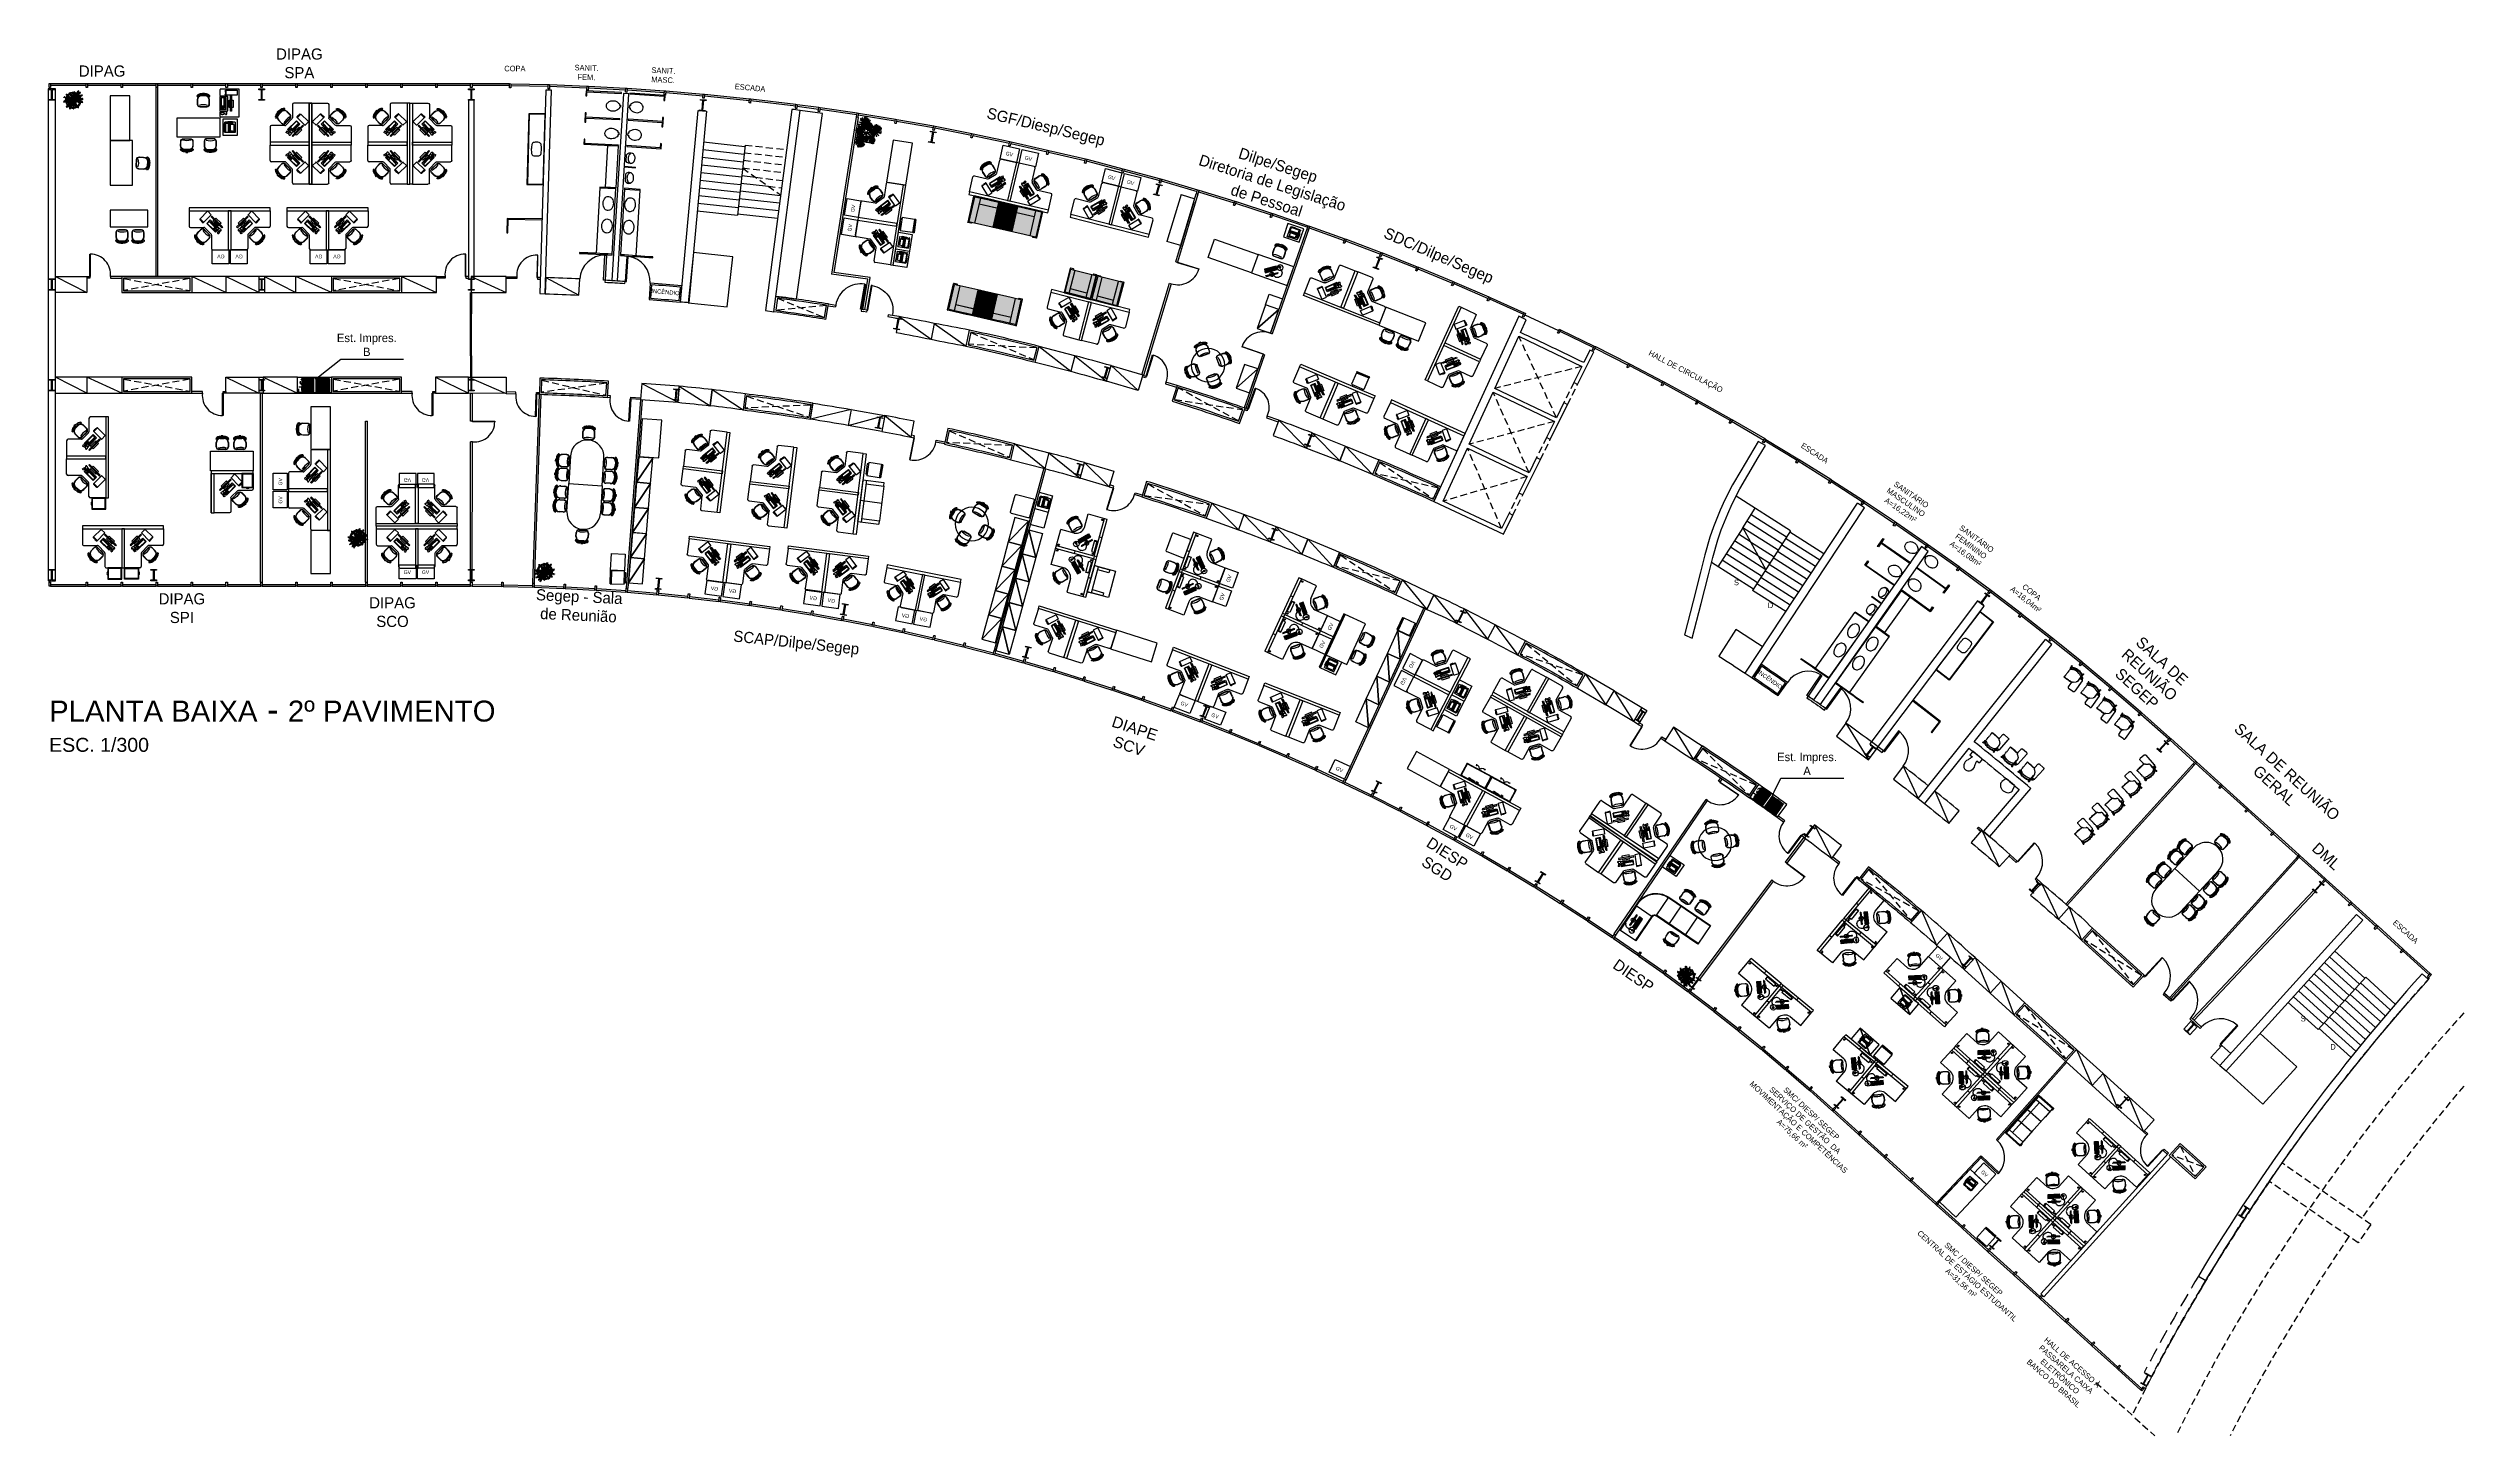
# Model space of a CAD drawing. Header units: millimetres. Extents: x 0 to 86.4, y -30.6 to 19.1.
import ezdxf
from ezdxf import colors
from ezdxf.entities.mleader import LeaderData, LeaderLine
from ezdxf.math import Vec2, Vec3

# ---------------------------------------------------------------- set-up
doc = ezdxf.new("R2010")
doc.units = ezdxf.units.MM
for name, pattern in [('DASHED', [0.75, 0.5, -0.25]), ('HIDDEN', [0.375, 0.25, -0.125]), ('HIDDEN2', [0.1875, 0.125, -0.0625])]:
    doc.linetypes.add(name, pattern=pattern)
for name, color, linetype in [('AR-ARMÁRIOS', 2, 'Continuous'), ('AR-DIV', 2, 'Continuous'), ('AR-EQP', 1, 'Continuous'), ('AR-ESQ', 2, 'Continuous'), ('AR-EST', 4, 'Continuous'), ('AR-HTC', 254, 'Continuous'), ('AR-HTC-MOB', 253, 'Continuous'), ('AR-MOB', 2, 'Continuous'), ('ar-mobiliário', 2, 'Continuous'), ('ar-mobiliário 2012', 2, 'Continuous'), ('AR-PAR-ALV', 5, 'Continuous'), ('AR-PISO', 1, 'Continuous'), ('AR-POR', 1, 'Continuous'), ('AR-PORTA', 2, 'Continuous'), ('AR-PRJ', 1, 'HIDDEN'), ('AR-SAN', 2, 'Continuous'), ('AR-SMB', 1, 'Continuous'), ('AR-TXT', 2, 'Continuous')]:
    doc.layers.add(name, color=color, linetype=linetype)
doc.styles.add('1-125', font='stylu.ttf', dxfattribs={"height": 0.2})
doc.styles.add('ARIAL', font='arial.ttf')

# ---------------------------------------------------------------- blocks, each defined once
blk = doc.blocks.new('Hidrante')
at = {"layer": 'AR-ARMÁRIOS', "color": 3}
blk.add_lwpolyline([(0.568, -0.049, 0.003413), (-0.569, 0.046), (-0.604, -0.533, -0.003383), (0.515, -0.627)], format="xyb", close=True, dxfattribs=at)
at = {"layer": 'AR-ARMÁRIOS', "color": 1}
blk.add_lwpolyline([(0.514, -0.095, 0.003111), (-0.522, -0.008), (-0.551, -0.487, -0.003085), (0.47, -0.573)], format="xyb", close=True, dxfattribs=at)
at = {"layer": 'AR-ARMÁRIOS', "color": 2, "insert": (-0.019, -0.269), "char_height": 0.15, "attachment_point": 5, "rotation": 355}
blk.add_mtext('INCÊNDIO', dxfattribs=at)
blk = doc.blocks.new('porta 1')
at = {"layer": 'AR-PISO'}
blk.add_arc((2532.758, 273.166), 0.9, 55.56977, 145.72447, dxfattribs=at)
at = {"layer": 'AR-POR'}
blk.add_lwpolyline([(2532.758, 273.166), (2533.267, 273.909), (2533.292, 273.892), (2532.783, 273.149), (2532.758, 273.166)], dxfattribs=at)
blk = doc.blocks.new('A$C20995DF5')
at = {"layer": 'AR-ARMÁRIOS'}
blk.add_line((-1.398, -0.041), (-1.185, 0.488), dxfattribs=at)
for points in [[(-1.185, 0.488), (0, 0)], [(0, 0), (-0.225, -0.534)], [(-0.225, -0.534), (-1.398, -0.041)]]:
    blk.add_lwpolyline(points, dxfattribs=at)
blk = doc.blocks.new('A$C6FBB378A')
for points in [[(-1.192, 0.471), (-1.4, -0.07)], [(-1.192, 0.471), (0, 0)], [(0, 0), (-0.213, -0.528)], [(-1.4, -0.07), (-0.213, -0.528)]]:
    blk.add_lwpolyline(points)
blk = doc.blocks.new('vasoagave')
for color, points in [(83, [(37.707, -5.562, 0.086981), (37.534, -5.545, 0.27519), (37.401, -5.636, -0.282193), (37.536, -5.602, 0.24691), (37.722, -5.583, -0.005218), (37.726, -5.577, 0.019634)]), (46, [(37.599, -5.505, -0.104349), (37.463, -5.463, 0.136677), (37.452, -5.462, 0.148775), (37.459, -5.47, 0.103963), (37.598, -5.512, -0.117548), (37.726, -5.577), (37.725, -5.567, 0.111316)]), (83, [(37.619, -5.377, -0.08539), (37.495, -5.318, 0.235391), (37.582, -5.432, -0.152612), (37.705, -5.552, -0.019581), (37.725, -5.567, 0.060524), (37.718, -5.492, 0.179352)]), (46, [(37.681, -5.383, -0.104349), (37.611, -5.259, 0.179677), (37.606, -5.253, 0.208387), (37.604, -5.261, 0.103963), (37.675, -5.387, -0.152999), (37.725, -5.567), (37.726, -5.576), (37.731, -5.576, -0.001738), (37.732, -5.571, 0.157105)]), (46, [(37.728, -5.588, 0.156141), (37.795, -5.77, -0.104349), (37.876, -5.887, 0.136677), (37.884, -5.895, 0.148775), (37.883, -5.884, 0.103963), (37.801, -5.765, -0.160083), (37.735, -5.582), (37.726, -5.576), (37.726, -5.577, 0.142807), (37.661, -5.743, -0.104436), (37.638, -5.884, 0.239734), (37.639, -5.892, 0.266782), (37.645, -5.886, 0.103963), (37.668, -5.743, -0.136366)]), (83, [(37.821, -5.222, -0.243548), (37.773, -5.304, 0.225409), (37.722, -5.478, -0.074441), (37.732, -5.571, 0.001738), (37.731, -5.576, -0.060767), (37.766, -5.507, 0.004947), (37.819, -5.379, 0.285927)]), (83, [(37.735, -5.582), (37.739, -5.574), (37.731, -5.576), (37.726, -5.576)]), (46, [(37.858, -5.425, 0.103963), (37.973, -5.338, 0.157902), (37.974, -5.33, 0.197688), (37.968, -5.333, -0.104349), (37.854, -5.419, 0.160516), (37.731, -5.576), (37.739, -5.574), (37.743, -5.565, -0.148652)]), (46, [(37.868, -5.562, 0.098686), (37.743, -5.565), (37.739, -5.574), (37.735, -5.582), (37.75, -5.571, -0.094063), (37.866, -5.569, 0.103963), (38.01, -5.586, 0.148775), (38.02, -5.581, 0.136677), (38.009, -5.578, -0.104349)]), (83, [(37.735, -5.582, 0.00567), (37.735, -5.589, 0.105085), (37.99, -5.738, 0.297744), (37.75, -5.571)]), (83, [(37.735, -5.589, -0.070439), (37.776, -5.687, 0.092004), (37.948, -5.895, 0.101098), (37.852, -5.675, -0.051082)]), (83, [(37.891, -5.495, 0.048472), (37.994, -5.474, 0.225349), (38.036, -5.425, -0.082686), (37.956, -5.441, 0.275327), (37.77, -5.515, 0.045664), (37.743, -5.565, -0.03625), (37.789, -5.558, 0.019389), (37.809, -5.547, -0.029643), (37.809, -5.546, -0.501117), (37.814, -5.544, 0.016296), (37.83, -5.533, -0.065712)])]:
    blk.add_hatch(color=color).paths.add_polyline_path(points)
h = blk.add_hatch(color=46)
h.paths.add_polyline_path([(37.874, -5.545, 0.053592), (37.877, -5.542, 0.407602), (37.877, -5.539, 0.137601), (37.875, -5.539, -0.346374), (37.871, -5.538, 0.235862), (37.864, -5.537, -0.475919), (37.853, -5.536, 0.424909), (37.845, -5.539, -0.556425), (37.835, -5.543, 0.388854), (37.826, -5.541, -0.373235), (37.815, -5.545, 0.553418), (37.809, -5.546, 0.171279), (37.813, -5.553, -0.105749), (37.842, -5.554, 0.046094), (37.868, -5.554, 0.017076), (37.87, -5.552, 0.020786), (37.871, -5.55, -0.029999)])
h.paths.add_polyline_path([(37.959, -5.558, 0.137601), (37.957, -5.557, -0.346374), (37.953, -5.556, 0.235862), (37.946, -5.554, -0.475919), (37.936, -5.553, 0.424909), (37.927, -5.555, -0.556425), (37.917, -5.559, 0.388854), (37.909, -5.556, -0.373235), (37.897, -5.559, 0.553418), (37.891, -5.56, 0.171279), (37.895, -5.566, -0.105749), (37.923, -5.57, 0.046094), (37.949, -5.572, 0.017076), (37.952, -5.57, 0.020786), (37.953, -5.568, -0.029999), (37.956, -5.564, 0.053592), (37.959, -5.561, 0.407602)])
h.paths.add_polyline_path([(38.025, -5.561, 0.053592), (38.027, -5.558, 0.407602), (38.027, -5.555, 0.137601), (38.025, -5.555, -0.346374), (38.021, -5.554, 0.235862), (38.014, -5.554, -0.475919), (38.003, -5.555, 0.424909), (37.995, -5.559, -0.556425), (37.986, -5.565, 0.388854), (37.977, -5.563, -0.373235), (37.966, -5.569, 0.553418), (37.961, -5.571, 0.171279), (37.966, -5.577, -0.105749), (37.994, -5.574, 0.046094), (38.02, -5.571, 0.017076), (38.022, -5.568, 0.020786), (38.023, -5.566, -0.029999)])
h.paths.add_polyline_path([(37.849, -5.413, 0.017076), (37.849, -5.409, 0.020786), (37.849, -5.408, -0.029999), (37.847, -5.402, 0.053592), (37.847, -5.398, 0.407602), (37.845, -5.396, 0.137601), (37.843, -5.397, -0.346374), (37.839, -5.399, 0.235862), (37.834, -5.403, -0.475919), (37.826, -5.41, 0.424909), (37.822, -5.418, -0.556425), (37.818, -5.428, 0.388854), (37.81, -5.432, -0.373235), (37.804, -5.443, 0.553418), (37.801, -5.448, 0.171279), (37.808, -5.45, -0.105749), (37.83, -5.431, 0.046094)])
h.paths.add_polyline_path([(37.92, -5.37, 0.017076), (37.92, -5.366, 0.020786), (37.92, -5.365, -0.029999), (37.919, -5.359, 0.053592), (37.919, -5.355, 0.407602), (37.917, -5.353, 0.137601), (37.916, -5.354, -0.346374), (37.912, -5.355, 0.235862), (37.906, -5.359, -0.475919), (37.897, -5.365, 0.424909), (37.893, -5.373, -0.556425), (37.888, -5.382, 0.388854), (37.88, -5.386, -0.373235), (37.873, -5.396, 0.553418), (37.869, -5.401, 0.171279), (37.877, -5.403, -0.105749), (37.9, -5.386, 0.046094)])
h.paths.add_polyline_path([(37.97, -5.32, 0.017076), (37.97, -5.316, 0.020786), (37.97, -5.315, -0.029999), (37.968, -5.309, 0.053592), (37.967, -5.306, 0.407602), (37.964, -5.304, 0.137601), (37.963, -5.305, -0.346374), (37.959, -5.307, 0.235862), (37.955, -5.312, -0.475919), (37.947, -5.32, 0.424909), (37.945, -5.329, -0.556425), (37.942, -5.339, 0.388854), (37.934, -5.344, -0.373235), (37.93, -5.356, 0.553418), (37.927, -5.361, 0.171279), (37.935, -5.362, -0.105749), (37.954, -5.34, 0.046094)])
h.paths.add_polyline_path([(37.631, -5.245, 0.235862), (37.629, -5.239, -0.346374), (37.626, -5.235, 0.137601), (37.626, -5.234, 0.407602), (37.623, -5.234, 0.053592), (37.62, -5.238, -0.029999), (37.616, -5.242, 0.020786), (37.615, -5.243, 0.017076), (37.614, -5.246, 0.046094), (37.62, -5.271, -0.105749), (37.629, -5.299, 0.171279), (37.637, -5.301, 0.553418), (37.637, -5.295, -0.373235), (37.637, -5.282, 0.388854), (37.633, -5.275, -0.556425), (37.634, -5.264, 0.424909), (37.635, -5.255, -0.475919)])
h.paths.add_polyline_path([(37.663, -5.316, -0.475919), (37.657, -5.307, 0.235862), (37.654, -5.302, -0.346374), (37.65, -5.299, 0.137601), (37.649, -5.297, 0.407602), (37.647, -5.298, 0.053592), (37.645, -5.302, -0.029999), (37.642, -5.307, 0.020786), (37.641, -5.308, 0.017076), (37.64, -5.312, 0.046094), (37.652, -5.335, -0.105749), (37.666, -5.36, 0.171279), (37.674, -5.36, 0.553418), (37.673, -5.355, -0.373235), (37.671, -5.342, 0.388854), (37.665, -5.336, -0.556425), (37.664, -5.325, 0.424909)])
h.paths.add_polyline_path([(37.706, -5.377, 0.235862), (37.703, -5.371, -0.346374), (37.699, -5.367, 0.137601), (37.699, -5.366, 0.407602), (37.696, -5.367, 0.053592), (37.694, -5.37, -0.029999), (37.691, -5.375, 0.020786), (37.69, -5.376, 0.017076), (37.689, -5.38, 0.046094), (37.699, -5.404, -0.105749), (37.711, -5.43, 0.171279), (37.719, -5.431, 0.553418), (37.718, -5.425, -0.373235), (37.717, -5.413, 0.388854), (37.711, -5.406, -0.556425), (37.711, -5.395, 0.424909), (37.711, -5.386, -0.475919)])
h.paths.add_polyline_path([(37.629, -5.493, 0.424909), (37.623, -5.487, -0.475919), (37.613, -5.483, 0.235862), (37.606, -5.481, -0.346374), (37.602, -5.481, 0.137601), (37.6, -5.48, 0.407602), (37.599, -5.483, 0.053592), (37.6, -5.487, -0.029999), (37.601, -5.493, 0.020786), (37.601, -5.494, 0.017076), (37.602, -5.497, 0.046094), (37.626, -5.508, -0.105749), (37.653, -5.518, 0.171279), (37.659, -5.513, 0.553418), (37.655, -5.51, -0.373235), (37.645, -5.502, 0.388854), (37.637, -5.501, -0.556425)])
h.paths.add_polyline_path([(37.564, -5.482, 0.388854), (37.555, -5.482, -0.556425), (37.547, -5.475, 0.424909), (37.54, -5.469, -0.475919), (37.53, -5.466, 0.235862), (37.523, -5.465, -0.346374), (37.519, -5.465, 0.137601), (37.517, -5.464, 0.407602), (37.516, -5.467, 0.053592), (37.517, -5.471, -0.029999), (37.518, -5.477, 0.020786), (37.519, -5.478, 0.017076), (37.52, -5.481, 0.046094), (37.545, -5.49, -0.105749), (37.573, -5.498, 0.171279), (37.579, -5.493, 0.553418), (37.574, -5.49, -0.373235)])
h.paths.add_polyline_path([(37.483, -5.451, 0.424909), (37.478, -5.444, -0.475919), (37.468, -5.439, 0.235862), (37.462, -5.437, -0.346374), (37.458, -5.436, 0.137601), (37.456, -5.435, 0.407602), (37.454, -5.438, 0.053592), (37.455, -5.441, -0.029999), (37.455, -5.447, 0.020786), (37.455, -5.449, 0.017076), (37.456, -5.452, 0.046094), (37.478, -5.466, -0.105749), (37.503, -5.479, 0.171279), (37.51, -5.476, 0.553418), (37.506, -5.472, -0.373235), (37.498, -5.462, 0.388854), (37.489, -5.46, -0.556425)])
h = blk.add_hatch(color=83)
h.paths.add_polyline_path([(37.675, -5.673, -0.075669), (37.719, -5.588, 0.099077), (37.563, -5.736, -0.060442), (37.51, -5.844, 0.151104), (37.661, -5.746, 0.002055), (37.661, -5.743, -0.008291), (37.662, -5.733, -0.26631), (37.651, -5.743, 0.00464), (37.652, -5.741, -0.017076), (37.649, -5.743, -0.020786), (37.648, -5.743, 0.029999), (37.642, -5.745, -0.053592), (37.639, -5.746, -0.407602), (37.636, -5.745, -0.151372), (37.636, -5.743, 0.332142), (37.636, -5.739, -0.235862), (37.637, -5.732, 0.475919), (37.639, -5.722, -0.424909), (37.644, -5.715, 0.556425), (37.651, -5.706, -0.388854), (37.651, -5.697, 0.373235), (37.658, -5.687, -0.553418), (37.66, -5.682, -0.141541), (37.665, -5.686, 0.007335)])
h.paths.add_polyline_path([(37.728, -5.593, -0.003994), (37.728, -5.588, -0.031114), (37.692, -5.649, 0.072811), (37.669, -5.736, 0.129319)])
h = blk.add_hatch(color=46)
h.paths.add_polyline_path([(37.666, -5.688, 0.171279), (37.66, -5.682, 0.553418), (37.658, -5.687, -0.373235), (37.651, -5.697, 0.388854), (37.651, -5.706, -0.556425), (37.644, -5.715, 0.424909), (37.639, -5.722, -0.475919), (37.637, -5.732, 0.235862), (37.636, -5.739, -0.346374), (37.636, -5.744, 0.137601), (37.636, -5.745, 0.407602), (37.639, -5.746, 0.053592), (37.642, -5.745, -0.029999), (37.648, -5.743, 0.020786), (37.649, -5.743, 0.017076), (37.652, -5.741, 0.046094), (37.659, -5.716, -0.105749)])
h.paths.add_polyline_path([(37.653, -5.799, -0.105749), (37.657, -5.77, 0.171279), (37.652, -5.765, 0.553418), (37.649, -5.77, -0.373235), (37.643, -5.781, 0.388854), (37.644, -5.79, -0.556425), (37.638, -5.799, 0.424909), (37.633, -5.806, -0.475919), (37.632, -5.817, 0.235862), (37.631, -5.824, -0.346374), (37.632, -5.828, 0.137601), (37.632, -5.83, 0.407602), (37.635, -5.83, 0.053592), (37.638, -5.829, -0.029999), (37.644, -5.827, 0.020786), (37.645, -5.826, 0.017076), (37.648, -5.824, 0.046094)])
h.paths.add_polyline_path([(37.648, -5.841, 0.171279), (37.644, -5.835, 0.553418), (37.64, -5.84, -0.373235), (37.632, -5.849, 0.388854), (37.631, -5.858, -0.556425), (37.623, -5.865, 0.424909), (37.617, -5.872, -0.475919), (37.614, -5.882, 0.235862), (37.612, -5.888, -0.346374), (37.612, -5.893, 0.137601), (37.611, -5.894, 0.407602), (37.614, -5.896, 0.053592), (37.617, -5.895, -0.029999), (37.623, -5.894, 0.020786), (37.625, -5.894, 0.017076), (37.628, -5.892, 0.046094), (37.638, -5.868, -0.105749)])
h.paths.add_polyline_path([(37.776, -5.751, -0.105749), (37.761, -5.726, 0.171279), (37.753, -5.726, 0.553418), (37.755, -5.731, -0.373235), (37.757, -5.743, 0.388854), (37.763, -5.75, -0.556425), (37.764, -5.76, 0.424909), (37.765, -5.769, -0.475919), (37.771, -5.778, 0.235862), (37.775, -5.784, -0.346374), (37.778, -5.787, 0.137601), (37.779, -5.788, 0.407602), (37.782, -5.787, 0.053592), (37.783, -5.783, -0.029999), (37.786, -5.778, 0.020786), (37.787, -5.777, 0.017076), (37.788, -5.774, 0.046094)])
h.paths.add_polyline_path([(37.828, -5.815, -0.105749), (37.812, -5.791, 0.171279), (37.804, -5.792, 0.553418), (37.806, -5.797, -0.373235), (37.809, -5.809, 0.388854), (37.816, -5.815, -0.556425), (37.817, -5.826, 0.424909), (37.819, -5.834, -0.475919), (37.826, -5.843, 0.235862), (37.83, -5.848, -0.346374), (37.833, -5.851, 0.137601), (37.834, -5.852, 0.407602), (37.837, -5.851, 0.053592), (37.838, -5.847, -0.029999), (37.841, -5.842, 0.020786), (37.842, -5.84, 0.017076), (37.842, -5.837, 0.046094)])
h.paths.add_polyline_path([(37.866, -5.876, -0.105749), (37.854, -5.849, 0.171279), (37.847, -5.848, 0.553418), (37.847, -5.853, -0.373235), (37.848, -5.866, 0.388854), (37.853, -5.873, -0.556425), (37.853, -5.884, 0.424909), (37.853, -5.893, -0.475919), (37.857, -5.902, 0.235862), (37.86, -5.908, -0.346374), (37.863, -5.912, 0.137601), (37.864, -5.913, 0.407602), (37.867, -5.912, 0.053592), (37.869, -5.909, -0.029999), (37.872, -5.904, 0.020786), (37.873, -5.903, 0.017076), (37.875, -5.9, 0.046094)])
h = blk.add_hatch(color=83)
h.paths.add_polyline_path([(37.728, -5.593, -0.021597), (37.723, -5.619, 0.060076), (37.719, -5.75, -0.054246), (37.75, -5.946, 0.11749), (37.788, -5.775, -0.010227), (37.787, -5.777, -0.020786), (37.786, -5.778, 0.029999), (37.783, -5.783, -0.053592), (37.782, -5.787, -0.407602), (37.779, -5.788, -0.151372), (37.778, -5.787, 0.332142), (37.775, -5.784, -0.235862), (37.771, -5.778, 0.475919), (37.765, -5.769, -0.424909), (37.764, -5.76, 0.556425), (37.763, -5.75, -0.388854), (37.757, -5.743, 0.373235), (37.755, -5.731, -0.553418), (37.753, -5.726, -0.171279), (37.761, -5.726, -0.004308), (37.761, -5.725, -0.168963), (37.77, -5.733, -0.116186)])
h.paths.add_polyline_path([(37.735, -5.589, 0.13322), (37.786, -5.744, 0.109044)])
at = {"color": 94}
for p, q in [((37.725, -5.567), (37.726, -5.577)), ((37.75, -5.571), (37.735, -5.582)), ((37.743, -5.565), (37.739, -5.574))]:
    blk.add_line(p, q, dxfattribs=at)
for p, q in [((37.731, -5.576), (37.726, -5.576)), ((37.726, -5.576), (37.735, -5.582)), ((37.739, -5.574), (37.731, -5.576))]:
    blk.add_line(p, q)
for points in [[(37.707, -5.562, 0.086981), (37.534, -5.545, 0.27519), (37.401, -5.636, -0.282193), (37.536, -5.602, 0.24691), (37.722, -5.583)], [(37.725, -5.567, 0.111316), (37.599, -5.505, -0.104349), (37.463, -5.463, 0.136677), (37.452, -5.462, 0.148775), (37.459, -5.47, 0.103963), (37.598, -5.512, -0.117548), (37.726, -5.577, -0.160083)], [(37.503, -5.479, 0.171279), (37.51, -5.476, 0.553418), (37.506, -5.472, -0.373235), (37.498, -5.462, 0.388854), (37.489, -5.46, -0.556425), (37.483, -5.451, 0.424909), (37.478, -5.444, -0.475919), (37.468, -5.439, 0.235862), (37.462, -5.437, -0.346374), (37.458, -5.436, 0.137601), (37.456, -5.435, 0.407602), (37.454, -5.438, 0.053592), (37.455, -5.441, -0.029999), (37.455, -5.447, 0.020786), (37.455, -5.449, 0.017076), (37.456, -5.452)], [(37.46, -5.462, -0.2377), (37.454, -5.45, 0.050745), (37.478, -5.466, -0.110108), (37.504, -5.48, -0.087707), (37.498, -5.48)], [(37.705, -5.552, 0.152612), (37.582, -5.432, -0.235391), (37.495, -5.318, 0.08539), (37.619, -5.377, -0.179352), (37.718, -5.492)], [(37.719, -5.588, 0.099077), (37.563, -5.736, -0.060442), (37.51, -5.844, 0.151104), (37.661, -5.746)], [(37.573, -5.498, 0.171279), (37.579, -5.493, 0.553418), (37.574, -5.49, -0.373235), (37.564, -5.482, 0.388854), (37.555, -5.482, -0.556425), (37.547, -5.475, 0.424909), (37.54, -5.469, -0.475919), (37.53, -5.466, 0.235862), (37.523, -5.465, -0.346374), (37.519, -5.465, 0.137601), (37.517, -5.464, 0.407602), (37.516, -5.467, 0.053592), (37.517, -5.471, -0.029999), (37.518, -5.477, 0.020786), (37.519, -5.478, 0.017076), (37.52, -5.481)], [(37.528, -5.491, -0.265003), (37.518, -5.48, 0.050745), (37.545, -5.49, -0.110108), (37.574, -5.499, -0.133478), (37.564, -5.5)], [(37.653, -5.518, 0.171279), (37.659, -5.513, 0.553418), (37.655, -5.51, -0.373235), (37.645, -5.502, 0.388854), (37.637, -5.501, -0.556425), (37.629, -5.493, 0.424909), (37.623, -5.487, -0.475919), (37.613, -5.483, 0.235862), (37.606, -5.481, -0.346374), (37.602, -5.481, 0.137601), (37.6, -5.48, 0.407602), (37.599, -5.483, 0.053592), (37.6, -5.487, -0.029999), (37.601, -5.493, 0.020786), (37.601, -5.494, 0.017076), (37.602, -5.497)], [(37.609, -5.508, -0.26631), (37.6, -5.496, 0.050745), (37.626, -5.508, -0.110108), (37.654, -5.518, -0.168963), (37.642, -5.518)], [(37.732, -5.571, 0.157105), (37.681, -5.383, -0.104349), (37.611, -5.259, 0.179677), (37.606, -5.253, 0.208387), (37.604, -5.261, 0.103963), (37.675, -5.387, -0.152999), (37.725, -5.567, -0.160083)], [(37.61, -5.256, -0.2377), (37.613, -5.243, 0.050745), (37.62, -5.271, -0.110108), (37.629, -5.3, -0.087707), (37.625, -5.295)], [(37.648, -5.841, 0.171279), (37.644, -5.835, 0.553418), (37.64, -5.84, -0.373235), (37.632, -5.849, 0.388854), (37.631, -5.858, -0.556425), (37.623, -5.865, 0.424909), (37.617, -5.872, -0.475919), (37.614, -5.882, 0.235862), (37.612, -5.888, -0.346374), (37.612, -5.893, 0.137601), (37.611, -5.894, 0.407602), (37.614, -5.896, 0.053592), (37.617, -5.895, -0.029999), (37.623, -5.894, 0.020786), (37.625, -5.894, 0.017076), (37.628, -5.892)], [(37.629, -5.299, 0.171279), (37.637, -5.301, 0.553418), (37.637, -5.295, -0.373235), (37.637, -5.282, 0.388854), (37.633, -5.275, -0.556425), (37.634, -5.264, 0.424909), (37.635, -5.255, -0.475919), (37.631, -5.245, 0.235862), (37.629, -5.239, -0.346374), (37.626, -5.235, 0.137601), (37.626, -5.234, 0.407602), (37.623, -5.234, 0.053592), (37.62, -5.238, -0.029999), (37.616, -5.242, 0.020786), (37.615, -5.243, 0.017076), (37.614, -5.246)], [(37.638, -5.887, -0.2377), (37.627, -5.894, 0.050745), (37.638, -5.868, -0.110108), (37.649, -5.84, -0.087707), (37.65, -5.847)], [(37.657, -5.77, 0.171279), (37.652, -5.765, 0.553418), (37.649, -5.77, -0.373235), (37.643, -5.781, 0.388854), (37.644, -5.79, -0.556425), (37.638, -5.799, 0.424909), (37.633, -5.806, -0.475919), (37.632, -5.817, 0.235862), (37.631, -5.824, -0.346374), (37.632, -5.828, 0.137601), (37.632, -5.83, 0.407602), (37.635, -5.83, 0.053592), (37.638, -5.829, -0.029999), (37.644, -5.827, 0.020786), (37.645, -5.826, 0.017076), (37.648, -5.824)], [(37.666, -5.688, 0.171279), (37.66, -5.682, 0.553418), (37.658, -5.687, -0.373235), (37.651, -5.697, 0.388854), (37.651, -5.706, -0.556425), (37.644, -5.715, 0.424909), (37.639, -5.722, -0.475919), (37.637, -5.732, 0.235862), (37.636, -5.739, -0.346374), (37.636, -5.744, 0.137601), (37.636, -5.745, 0.407602), (37.639, -5.746, 0.053592), (37.642, -5.745, -0.029999), (37.648, -5.743, 0.020786), (37.649, -5.743, 0.017076), (37.652, -5.741)], [(37.639, -5.324, -0.265003), (37.639, -5.309, 0.050745), (37.652, -5.335, -0.110108), (37.667, -5.361, -0.133478), (37.659, -5.355)], [(37.726, -5.577, 0.142807), (37.661, -5.743, -0.104349), (37.638, -5.884, 0.243221), (37.639, -5.892, 0.266782), (37.645, -5.886, 0.103963), (37.668, -5.743, -0.136366), (37.728, -5.588, -0.160083)], [(37.666, -5.36, 0.171279), (37.674, -5.36, 0.553418), (37.673, -5.355, -0.373235), (37.671, -5.342, 0.388854), (37.665, -5.336, -0.556425), (37.664, -5.325, 0.424909), (37.663, -5.316, -0.475919), (37.657, -5.307, 0.235862), (37.654, -5.302, -0.346374), (37.65, -5.299, 0.137601), (37.649, -5.297, 0.407602), (37.647, -5.298, 0.053592), (37.645, -5.302, -0.029999), (37.642, -5.307, 0.020786), (37.641, -5.308, 0.017076), (37.64, -5.312)], [(37.657, -5.815, -0.265003), (37.647, -5.827, 0.050745), (37.653, -5.799, -0.110108), (37.658, -5.769, -0.133478), (37.66, -5.778)], [(37.662, -5.733, -0.26631), (37.651, -5.743, 0.050745), (37.659, -5.716, -0.110108), (37.666, -5.687, -0.168963), (37.668, -5.699)], [(37.686, -5.392, -0.26631), (37.688, -5.377, 0.050745), (37.699, -5.404, -0.110108), (37.711, -5.431, -0.168963), (37.702, -5.422)], [(37.711, -5.43, 0.171279), (37.719, -5.431, 0.553418), (37.718, -5.425, -0.373235), (37.717, -5.413, 0.388854), (37.711, -5.406, -0.556425), (37.711, -5.395, 0.424909), (37.711, -5.386, -0.475919), (37.706, -5.377, 0.235862), (37.703, -5.371, -0.346374), (37.699, -5.367, 0.137601), (37.699, -5.366, 0.407602), (37.696, -5.367, 0.053592), (37.694, -5.37, -0.029999), (37.691, -5.375, 0.020786), (37.69, -5.376, 0.017076), (37.689, -5.38)], [(37.723, -5.619, 0.060076), (37.719, -5.75, -0.054246), (37.75, -5.946, 0.11749), (37.788, -5.775)], [(37.766, -5.507, 0.004947), (37.819, -5.379, 0.285927), (37.821, -5.222, -0.243548), (37.773, -5.304, 0.225409), (37.722, -5.478)], [(37.728, -5.588, 0.156141), (37.795, -5.77, -0.104349), (37.876, -5.887, 0.136677), (37.884, -5.895, 0.148775), (37.883, -5.884, 0.103963), (37.801, -5.765, -0.160083), (37.735, -5.582, -0.160083)], [(37.968, -5.333, -0.104349), (37.854, -5.419, 0.160516), (37.731, -5.576, 0.160516)], [(37.735, -5.589, 0.105085), (37.99, -5.738, 0.297744), (37.75, -5.571)], [(37.973, -5.338, -0.103963), (37.858, -5.425, 0.148652), (37.743, -5.565, 0.160083)], [(37.75, -5.571, -0.094063), (37.866, -5.569, 0.103963), (38.01, -5.586, 0.148775), (38.02, -5.581, 0.136677), (38.009, -5.578, -0.104349), (37.868, -5.562, 0.098686), (37.743, -5.565, 0.160516)], [(37.761, -5.726, 0.171279), (37.753, -5.726, 0.553418), (37.755, -5.731, -0.373235), (37.757, -5.743, 0.388854), (37.763, -5.75, -0.556425), (37.764, -5.76, 0.424909), (37.765, -5.769, -0.475919), (37.771, -5.778, 0.235862), (37.775, -5.784, -0.346374), (37.778, -5.787, 0.137601), (37.779, -5.788, 0.407602), (37.782, -5.787, 0.053592), (37.783, -5.783, -0.029999), (37.786, -5.778, 0.020786), (37.787, -5.777, 0.017076), (37.788, -5.774)], [(37.789, -5.761, -0.26631), (37.789, -5.776, 0.050745), (37.776, -5.751, -0.110108), (37.761, -5.725, -0.168963), (37.77, -5.733)], [(37.77, -5.515, -0.275327), (37.956, -5.441, 0.082686), (38.036, -5.425, -0.225349), (37.994, -5.474, -0.048472), (37.891, -5.495, 0.065712), (37.83, -5.533, -0.016296), (37.814, -5.544)], [(37.776, -5.687, 0.092004), (37.948, -5.895, 0.101098), (37.852, -5.675)], [(37.808, -5.45, -0.171279), (37.801, -5.448, -0.553418), (37.804, -5.443, 0.373235), (37.81, -5.432, -0.388854), (37.818, -5.428, 0.556425), (37.822, -5.418, -0.424909), (37.826, -5.41, 0.475919), (37.834, -5.403, -0.235862), (37.839, -5.399, 0.346374), (37.843, -5.397, -0.137601), (37.845, -5.396, -0.407602), (37.847, -5.398, -0.053592), (37.847, -5.402, 0.029999), (37.849, -5.408, -0.020786), (37.849, -5.409, -0.017076), (37.849, -5.413)], [(37.812, -5.791, 0.171279), (37.804, -5.792, 0.553418), (37.806, -5.797, -0.373235), (37.809, -5.809, 0.388854), (37.816, -5.815, -0.556425), (37.817, -5.826, 0.424909), (37.819, -5.834, -0.475919), (37.826, -5.843, 0.235862), (37.83, -5.848, -0.346374), (37.833, -5.851, 0.137601), (37.834, -5.852, 0.407602), (37.837, -5.851, 0.053592), (37.838, -5.847, -0.029999), (37.841, -5.842, 0.020786), (37.842, -5.84, 0.017076), (37.842, -5.837)], [(37.846, -5.425, 0.26631), (37.85, -5.411, -0.050745), (37.83, -5.431, 0.110108), (37.807, -5.451, 0.168963), (37.819, -5.446)], [(37.813, -5.553, -0.171279), (37.809, -5.546, -0.553418), (37.815, -5.545, 0.373235), (37.826, -5.541, -0.388854), (37.835, -5.543, 0.556425), (37.845, -5.539, -0.424909), (37.853, -5.536, 0.475919), (37.864, -5.537, -0.235862), (37.871, -5.538, 0.346374), (37.875, -5.539, -0.137601), (37.877, -5.539, -0.407602), (37.877, -5.542, -0.053592), (37.874, -5.545, 0.029999), (37.871, -5.55, -0.020786), (37.87, -5.552, -0.017076), (37.868, -5.554)], [(37.842, -5.825, -0.265003), (37.843, -5.839, 0.050745), (37.828, -5.815, -0.110108), (37.811, -5.79, -0.133478), (37.82, -5.795)], [(37.857, -5.561, 0.26631), (37.87, -5.554, -0.050745), (37.842, -5.554, 0.110108), (37.812, -5.553, 0.168963), (37.823, -5.558)], [(37.854, -5.849, 0.171279), (37.847, -5.848, 0.553418), (37.847, -5.853, -0.373235), (37.848, -5.866, 0.388854), (37.853, -5.873, -0.556425), (37.853, -5.884, 0.424909), (37.853, -5.893, -0.475919), (37.857, -5.902, 0.235862), (37.86, -5.908, -0.346374), (37.863, -5.912, 0.137601), (37.864, -5.913, 0.407602), (37.867, -5.912, 0.053592), (37.869, -5.909, -0.029999), (37.872, -5.904, 0.020786), (37.873, -5.903, 0.017076), (37.875, -5.9)], [(37.878, -5.889, -0.2377), (37.875, -5.903, 0.050745), (37.866, -5.876, -0.110108), (37.854, -5.848, -0.087707), (37.859, -5.852)], [(37.877, -5.403, -0.171279), (37.869, -5.401, -0.553418), (37.873, -5.396, 0.373235), (37.88, -5.386, -0.388854), (37.888, -5.382, 0.556425), (37.893, -5.373, -0.424909), (37.897, -5.365, 0.475919), (37.906, -5.359, -0.235862), (37.912, -5.355, 0.346374), (37.916, -5.354, -0.137601), (37.917, -5.353, -0.407602), (37.919, -5.355, -0.053592), (37.919, -5.359, 0.029999), (37.92, -5.365, -0.020786), (37.92, -5.366, -0.017076), (37.92, -5.37)], [(37.916, -5.381, 0.265003), (37.922, -5.368, -0.050745), (37.9, -5.386, 0.110108), (37.876, -5.404, 0.133478), (37.886, -5.402)], [(37.895, -5.566, -0.171279), (37.891, -5.56, -0.553418), (37.897, -5.559, 0.373235), (37.909, -5.556, -0.388854), (37.917, -5.559, 0.556425), (37.927, -5.555, -0.424909), (37.936, -5.553, 0.475919), (37.946, -5.554, -0.235862), (37.953, -5.556, 0.346374), (37.957, -5.557, -0.137601), (37.959, -5.558, -0.407602), (37.959, -5.561, -0.053592), (37.956, -5.564, 0.029999), (37.953, -5.568, -0.020786), (37.952, -5.57, -0.017076), (37.949, -5.572)], [(37.938, -5.578, 0.265003), (37.952, -5.572, -0.050745), (37.923, -5.57, 0.110108), (37.893, -5.567, 0.133478), (37.902, -5.572)], [(37.935, -5.362, -0.171279), (37.927, -5.361, -0.553418), (37.93, -5.356, 0.373235), (37.934, -5.344, -0.388854), (37.942, -5.339, 0.556425), (37.945, -5.329, -0.424909), (37.947, -5.32, 0.475919), (37.955, -5.312, -0.235862), (37.959, -5.307, 0.346374), (37.963, -5.305, -0.137601), (37.964, -5.304, -0.407602), (37.967, -5.306, -0.053592), (37.968, -5.309, 0.029999), (37.97, -5.315, -0.020786), (37.97, -5.316, -0.017076), (37.97, -5.32)], [(37.97, -5.331, 0.2377), (37.972, -5.318, -0.050745), (37.954, -5.34, 0.110108), (37.935, -5.363, 0.087707), (37.941, -5.361)], [(37.966, -5.577, -0.171279), (37.961, -5.571, -0.553418), (37.966, -5.569, 0.373235), (37.977, -5.563, -0.388854), (37.986, -5.565, 0.556425), (37.995, -5.559, -0.424909), (38.003, -5.555, 0.475919), (38.014, -5.554, -0.235862), (38.021, -5.554, 0.346374), (38.025, -5.555, -0.137601), (38.027, -5.555, -0.407602), (38.027, -5.558, -0.053592), (38.025, -5.561, 0.029999), (38.023, -5.566, -0.020786), (38.022, -5.568, -0.017076), (38.02, -5.571)], [(38.012, -5.578, 0.2377), (38.023, -5.57, -0.050745), (37.994, -5.574, 0.110108), (37.964, -5.577, 0.087707), (37.97, -5.58)]]:
    blk.add_lwpolyline(points, format="xyb", dxfattribs=at)
at = {"color": 72}
for points in [[(37.726, -5.577, -0.085547), (37.556, -5.569, 0.133123), (37.469, -5.577, 0.133123)], [(37.731, -5.576, -0.106463), (37.798, -5.328, 0.254452), (37.823, -5.269, 0.254452)], [(37.747, -5.564, -0.143659), (37.904, -5.464, 0.055375), (37.997, -5.454, 0.055375)]]:
    blk.add_lwpolyline(points, format="xyb", dxfattribs=at)
at = {"color": 45}
for radius, start, end in [(0.278, 160.21729, 182.5571), (0.278, 187.99375, 230.03207), (0.278, 137.47407, 154.18831), (0.241, 161.04676, 177.88112), (0.241, 187.26205, 227.20819), (0.241, 138.50155, 156.70159), (0.278, 111.54139, 129.11879), (0.241, 110.47118, 124.42529), (0.278, 240.9608, 250.63933), (0.241, 245.02325, 250.70721), (0.278, 106.2747, 110.03233), (0.278, 251.6813, 255.1575), (0.278, 77.22834, 105.45388), (0.278, 256.66184, 273.07434), (0.241, 82.46477, 105.00004), (0.241, 256.06687, 271.94691), (0.278, 282.36384, 289.40693), (0.241, 285.1786, 289.11624), (0.241, 291.3644, 292.03475), (0.241, 293.86274, 297.79617), (0.241, 49.20325, 63.11761), (0.278, 48.71184, 64.96735), (0.278, 295.81291, 299.30832), (0.241, 313.88892, 323.40224), (0.241, 31.78089, 42.95777), (0.278, 311.5147, 325.21509), (0.278, 43.59193, 44.61243), (0.278, 26.90771, 42.08537), (0.241, 336.0698, 354.96191), (0.241, 359.4203, 19.54814), (0.278, 331.87194, 355.76893), (0.278, 2.32471, 18.83634)]:
    blk.add_arc((37.724, -5.566), radius, start, end, dxfattribs=at)
at = {"color": 72}
for centre, radius, start, end in [((37.446, -5.643), 0.289, 15.39042, 68.72993), ((37.219, -5.334), 0.568, 308.407, 319.27825), ((37.219, -5.334), 0.568, 326.3656, 333.49403), ((37.639, -6.002), 0.431, 45.09393, 77.22182), ((37.15, -6.186), 0.836, 27.21292, 45.58622), ((26.889, -6.896), 10.924, 5.47042, 6.39714)]:
    blk.add_arc(centre, radius, start, end, dxfattribs=at)
at = {"color": 94}
for centre, radius, start, end in [((37.219, -5.334), 0.568, 321.68939, 323.37036), ((37.427, -5.552), 0.304, 322.7295, 352.20367), ((37.41, -5.782), 0.378, 5.7338, 30.6264), ((37.656, -5.291), 0.299, 296.47297, 300.91603), ((37.975, -5.339), 0.00955, 94.20469, 138.93459), ((37.962, -5.332), 0.0131, 335.04049, 10.93273)]:
    blk.add_arc(centre, radius, start, end, dxfattribs=at)
for radius, start, end in [(0.241, 291.00004, 291.20582), (0.278, 45.06247, 45.14555), (0.241, 357.37749, 357.44645), (0.241, 356.69409, 357.19437)]:
    blk.add_arc((37.724, -5.566), radius, start, end)
blk = doc.blocks.new('estacao de trabalho 290 x 150')
at = {"color": 2}
for p, q in [((-1.098, 1.247), (-1.197, 1.148)), ((-1.184, 1.186), (-1.131, 1.239)), ((-1.171, 1.173), (-1.184, 1.186)), ((-1.062, 1.211), (-1.161, 1.112)), ((-1.048, 1.197), (-1.147, 1.098)), ((-1.147, 0.886), (-1.041, 0.78)), ((-1.131, 1.239), (-1.118, 1.226)), ((-0.9, 0.78), (-0.73, 0.95)), ((-0.73, 1.091), (-0.836, 1.197)), ((-0.501, 0.869), (-0.821, 0.553)), ((-0.501, 0.869), (-0.821, 0.553)), ((-0.501, 0.869), (-0.821, 0.553)), ((-0.501, 0.869), (-0.821, 0.553)), ((-0.381, 0.748), (-0.501, 0.869)), ((-0.381, 0.748), (-0.501, 0.869)), ((-0.381, 0.748), (-0.501, 0.869)), ((-0.381, 0.748), (-0.501, 0.869)), ((-0.45, 0.903), (-0.402, 0.929)), ((-0.45, 0.903), (-0.402, 0.929)), ((-0.45, 0.903), (-0.402, 0.929)), ((-0.45, 0.903), (-0.402, 0.929)), ((-0.402, 0.815), (-0.45, 0.903)), ((-0.402, 0.815), (-0.45, 0.903)), ((-0.402, 0.815), (-0.45, 0.903)), ((-0.402, 0.815), (-0.45, 0.903)), ((-0.416, 0.841), (-0.368, 0.868)), ((-0.416, 0.841), (-0.368, 0.868)), ((-0.416, 0.841), (-0.368, 0.868)), ((-0.416, 0.841), (-0.368, 0.868)), ((-0.354, 0.841), (-0.402, 0.929)), ((-0.354, 0.841), (-0.402, 0.929)), ((-0.354, 0.841), (-0.402, 0.929)), ((-0.354, 0.841), (-0.402, 0.929)), ((0.05, 1.5), (-0.05, 1.5)), ((-0.05, 1.5), (-0.05, 0.1)), ((0.05, 0.1), (0.05, 1.5)), ((0.354, 0.841), (0.402, 0.929)), ((0.354, 0.841), (0.402, 0.929)), ((0.354, 0.841), (0.402, 0.929)), ((0.354, 0.841), (0.402, 0.929)), ((0.416, 0.841), (0.368, 0.868)), ((0.416, 0.841), (0.368, 0.868)), ((0.416, 0.841), (0.368, 0.868)), ((0.416, 0.841), (0.368, 0.868)), ((0.381, 0.748), (0.501, 0.869)), ((0.381, 0.748), (0.501, 0.869)), ((0.381, 0.748), (0.501, 0.869)), ((0.381, 0.748), (0.501, 0.869)), ((0.45, 0.903), (0.402, 0.929)), ((0.45, 0.903), (0.402, 0.929)), ((0.45, 0.903), (0.402, 0.929)), ((0.45, 0.903), (0.402, 0.929)), ((0.402, 0.815), (0.45, 0.903)), ((0.402, 0.815), (0.45, 0.903)), ((0.402, 0.815), (0.45, 0.903)), ((0.402, 0.815), (0.45, 0.903)), ((0.501, 0.869), (0.821, 0.553)), ((0.501, 0.869), (0.821, 0.553)), ((0.501, 0.869), (0.821, 0.553)), ((0.501, 0.869), (0.821, 0.553)), ((0.73, 1.091), (0.836, 1.197)), ((0.9, 0.78), (0.73, 0.95)), ((1.147, 0.886), (1.041, 0.78)), ((1.048, 1.197), (1.147, 1.098)), ((1.062, 1.211), (1.161, 1.112)), ((1.098, 1.247), (1.197, 1.148)), ((1.131, 1.239), (1.118, 1.226)), ((1.184, 1.186), (1.131, 1.239)), ((1.171, 1.173), (1.184, 1.186)), ((1.45, 0.1), (-1.45, 0.1)), ((-1.45, 0.1), (-1.45, 0)), ((-1.45, 0), (1.45, 0)), ((-1.021, 0.462), (-1.067, 0.416)), ((-0.928, 0.525), (-1.06, 0.395)), ((-1.06, 0.395), (-0.789, 0.122)), ((-0.956, 0.54), (-0.969, 0.527)), ((-0.657, 0.252), (-0.942, 0.54)), ((-0.701, 0.432), (-0.821, 0.553)), ((-0.701, 0.432), (-0.821, 0.553)), ((-0.701, 0.432), (-0.821, 0.553)), ((-0.701, 0.432), (-0.821, 0.553)), ((-0.782, 0.122), (-0.657, 0.245)), ((-0.381, 0.748), (-0.701, 0.432)), ((-0.381, 0.748), (-0.701, 0.432)), ((-0.381, 0.748), (-0.701, 0.432)), ((-0.381, 0.748), (-0.701, 0.432)), ((-0.372, 0.612), (-0.663, 0.324)), ((-0.663, 0.324), (-0.637, 0.298)), ((-0.637, 0.298), (-0.347, 0.586)), ((-0.402, 0.815), (-0.354, 0.841)), ((-0.402, 0.815), (-0.354, 0.841)), ((-0.402, 0.815), (-0.354, 0.841)), ((-0.402, 0.815), (-0.354, 0.841)), ((-0.386, 0.824), (-0.401, 0.85)), ((-0.386, 0.824), (-0.401, 0.85)), ((-0.386, 0.824), (-0.401, 0.85)), ((-0.386, 0.824), (-0.401, 0.85)), ((-0.37, 0.833), (-0.384, 0.859)), ((-0.37, 0.833), (-0.384, 0.859)), ((-0.37, 0.833), (-0.384, 0.859)), ((-0.37, 0.833), (-0.384, 0.859)), ((-0.275, 0.708), (-0.372, 0.612)), ((-0.347, 0.586), (-0.25, 0.682)), ((-0.25, 0.682), (-0.275, 0.708)), ((0.25, 0.682), (0.275, 0.708)), ((0.347, 0.586), (0.25, 0.682)), ((0.275, 0.708), (0.372, 0.612)), ((0.637, 0.298), (0.347, 0.586)), ((0.402, 0.815), (0.354, 0.841)), ((0.402, 0.815), (0.354, 0.841)), ((0.402, 0.815), (0.354, 0.841)), ((0.402, 0.815), (0.354, 0.841)), ((0.37, 0.833), (0.384, 0.859)), ((0.37, 0.833), (0.384, 0.859)), ((0.37, 0.833), (0.384, 0.859)), ((0.37, 0.833), (0.384, 0.859)), ((0.372, 0.612), (0.663, 0.324)), ((0.381, 0.748), (0.701, 0.432)), ((0.381, 0.748), (0.701, 0.432)), ((0.381, 0.748), (0.701, 0.432)), ((0.381, 0.748), (0.701, 0.432)), ((0.386, 0.824), (0.401, 0.85)), ((0.386, 0.824), (0.401, 0.85)), ((0.386, 0.824), (0.401, 0.85)), ((0.386, 0.824), (0.401, 0.85)), ((0.663, 0.324), (0.637, 0.298)), ((0.657, 0.252), (0.942, 0.54)), ((0.782, 0.122), (0.657, 0.245)), ((0.701, 0.432), (0.821, 0.553)), ((0.701, 0.432), (0.821, 0.553)), ((0.701, 0.432), (0.821, 0.553)), ((0.701, 0.432), (0.821, 0.553)), ((1.06, 0.395), (0.789, 0.122)), ((0.928, 0.525), (1.06, 0.395)), ((0.956, 0.54), (0.969, 0.527)), ((1.021, 0.462), (1.067, 0.416)), ((1.45, 0), (1.45, 0.1))]:
    blk.add_line(p, q, dxfattribs=at)
at = {"color": 1}
for p, q in [((-1.091, 1.24), (-1.19, 1.141)), ((-1.041, 1.19), (-1.14, 1.091)), ((-1.14, 0.893), (-1.034, 0.787)), ((-1.11, 1.136), (-1.124, 1.15)), ((-1.081, 1.164), (-1.095, 1.178)), ((-0.907, 0.787), (-0.737, 0.957)), ((-0.885, 0.715), (-0.665, 0.935)), ((-0.737, 1.084), (-0.843, 1.19)), ((-0.65, 0.971), (-0.65, 1.45)), ((-0.6, 1.5), (-0.05, 1.5)), ((0.6, 1.5), (0.05, 1.5)), ((0.65, 0.971), (0.65, 1.45)), ((0.885, 0.715), (0.665, 0.935)), ((0.737, 1.084), (0.843, 1.19)), ((0.907, 0.787), (0.737, 0.957)), ((1.14, 0.893), (1.034, 0.787)), ((1.041, 1.19), (1.14, 1.091)), ((1.081, 1.164), (1.095, 1.178)), ((1.091, 1.24), (1.19, 1.141)), ((1.11, 1.136), (1.124, 1.15)), ((-1.45, 0.1), (-1.45, 0.65)), ((-1.4, 0.7), (-0.921, 0.7)), ((-0.586, 0.764), (-0.8, 0.553)), ((-0.586, 0.764), (-0.8, 0.553)), ((-0.586, 0.764), (-0.8, 0.553)), ((-0.586, 0.764), (-0.8, 0.553)), ((-0.733, 0.485), (-0.8, 0.553)), ((-0.733, 0.485), (-0.8, 0.553)), ((-0.733, 0.485), (-0.8, 0.553)), ((-0.733, 0.485), (-0.8, 0.553)), ((-0.52, 0.696), (-0.733, 0.485)), ((-0.52, 0.696), (-0.733, 0.485)), ((-0.52, 0.696), (-0.733, 0.485)), ((-0.52, 0.696), (-0.733, 0.485)), ((-0.644, 0.552), (-0.701, 0.496)), ((-0.644, 0.552), (-0.701, 0.496)), ((-0.644, 0.552), (-0.701, 0.496)), ((-0.644, 0.552), (-0.701, 0.496)), ((-0.69, 0.485), (-0.701, 0.496)), ((-0.69, 0.485), (-0.701, 0.496)), ((-0.69, 0.485), (-0.701, 0.496)), ((-0.69, 0.485), (-0.701, 0.496)), ((-0.633, 0.541), (-0.69, 0.485)), ((-0.633, 0.541), (-0.69, 0.485)), ((-0.633, 0.541), (-0.69, 0.485)), ((-0.633, 0.541), (-0.69, 0.485)), ((-0.392, 0.714), (-0.655, 0.478)), ((-0.392, 0.714), (-0.655, 0.478)), ((-0.392, 0.714), (-0.655, 0.478)), ((-0.392, 0.714), (-0.655, 0.478)), ((-0.633, 0.541), (-0.644, 0.552)), ((-0.633, 0.541), (-0.644, 0.552)), ((-0.633, 0.541), (-0.644, 0.552)), ((-0.633, 0.541), (-0.644, 0.552)), ((-0.576, 0.619), (-0.633, 0.562)), ((-0.576, 0.619), (-0.633, 0.562)), ((-0.576, 0.619), (-0.633, 0.562)), ((-0.576, 0.619), (-0.633, 0.562)), ((-0.623, 0.552), (-0.633, 0.562)), ((-0.623, 0.552), (-0.633, 0.562)), ((-0.623, 0.552), (-0.633, 0.562)), ((-0.623, 0.552), (-0.633, 0.562)), ((-0.566, 0.608), (-0.623, 0.552)), ((-0.566, 0.608), (-0.623, 0.552)), ((-0.566, 0.608), (-0.623, 0.552)), ((-0.566, 0.608), (-0.623, 0.552)), ((-0.406, 0.646), (-0.593, 0.46)), ((-0.593, 0.46), (-0.56, 0.426)), ((-0.52, 0.696), (-0.586, 0.764)), ((-0.52, 0.696), (-0.586, 0.764)), ((-0.52, 0.696), (-0.586, 0.764)), ((-0.52, 0.696), (-0.586, 0.764)), ((-0.576, 0.774), (-0.544, 0.806)), ((-0.576, 0.774), (-0.544, 0.806)), ((-0.576, 0.774), (-0.544, 0.806)), ((-0.576, 0.774), (-0.544, 0.806)), ((-0.565, 0.764), (-0.576, 0.774)), ((-0.565, 0.764), (-0.576, 0.774)), ((-0.565, 0.764), (-0.576, 0.774)), ((-0.565, 0.764), (-0.576, 0.774)), ((-0.566, 0.608), (-0.576, 0.619)), ((-0.566, 0.608), (-0.576, 0.619)), ((-0.566, 0.608), (-0.576, 0.619)), ((-0.566, 0.608), (-0.576, 0.619)), ((-0.509, 0.685), (-0.566, 0.629)), ((-0.509, 0.685), (-0.566, 0.629)), ((-0.509, 0.685), (-0.566, 0.629)), ((-0.509, 0.685), (-0.566, 0.629)), ((-0.555, 0.619), (-0.566, 0.629)), ((-0.555, 0.619), (-0.566, 0.629)), ((-0.555, 0.619), (-0.566, 0.629)), ((-0.555, 0.619), (-0.566, 0.629)), ((-0.565, 0.764), (-0.554, 0.774)), ((-0.565, 0.764), (-0.554, 0.774)), ((-0.565, 0.764), (-0.554, 0.774)), ((-0.565, 0.764), (-0.554, 0.774)), ((-0.498, 0.675), (-0.555, 0.619)), ((-0.498, 0.675), (-0.555, 0.619)), ((-0.498, 0.675), (-0.555, 0.619)), ((-0.498, 0.675), (-0.555, 0.619)), ((-0.544, 0.763), (-0.554, 0.774)), ((-0.544, 0.763), (-0.554, 0.774)), ((-0.544, 0.763), (-0.554, 0.774)), ((-0.544, 0.763), (-0.554, 0.774)), ((-0.533, 0.795), (-0.544, 0.806)), ((-0.533, 0.795), (-0.544, 0.806)), ((-0.533, 0.795), (-0.544, 0.806)), ((-0.533, 0.795), (-0.544, 0.806)), ((-0.544, 0.785), (-0.533, 0.795)), ((-0.544, 0.785), (-0.533, 0.795)), ((-0.544, 0.785), (-0.533, 0.795)), ((-0.544, 0.785), (-0.533, 0.795)), ((-0.533, 0.774), (-0.544, 0.785)), ((-0.533, 0.774), (-0.544, 0.785)), ((-0.533, 0.774), (-0.544, 0.785)), ((-0.533, 0.774), (-0.544, 0.785)), ((-0.544, 0.763), (-0.533, 0.774)), ((-0.544, 0.763), (-0.533, 0.774)), ((-0.544, 0.763), (-0.533, 0.774)), ((-0.544, 0.763), (-0.533, 0.774)), ((-0.534, 0.4), (-0.496, 0.362)), ((-0.533, 0.816), (-0.501, 0.848)), ((-0.533, 0.816), (-0.501, 0.848)), ((-0.533, 0.816), (-0.501, 0.848)), ((-0.533, 0.816), (-0.501, 0.848)), ((-0.466, 0.749), (-0.533, 0.816)), ((-0.466, 0.749), (-0.533, 0.816)), ((-0.466, 0.749), (-0.533, 0.816)), ((-0.466, 0.749), (-0.533, 0.816)), ((-0.502, 0.756), (-0.53, 0.728)), ((-0.502, 0.756), (-0.53, 0.728)), ((-0.502, 0.756), (-0.53, 0.728)), ((-0.502, 0.756), (-0.53, 0.728)), ((-0.509, 0.707), (-0.53, 0.728)), ((-0.509, 0.707), (-0.53, 0.728)), ((-0.509, 0.707), (-0.53, 0.728)), ((-0.509, 0.707), (-0.53, 0.728)), ((-0.48, 0.735), (-0.509, 0.707)), ((-0.48, 0.735), (-0.509, 0.707)), ((-0.48, 0.735), (-0.509, 0.707)), ((-0.48, 0.735), (-0.509, 0.707)), ((-0.498, 0.675), (-0.509, 0.685)), ((-0.498, 0.675), (-0.509, 0.685)), ((-0.498, 0.675), (-0.509, 0.685)), ((-0.498, 0.675), (-0.509, 0.685)), ((-0.48, 0.735), (-0.502, 0.756)), ((-0.48, 0.735), (-0.502, 0.756)), ((-0.48, 0.735), (-0.502, 0.756)), ((-0.48, 0.735), (-0.502, 0.756)), ((-0.434, 0.781), (-0.501, 0.848)), ((-0.434, 0.781), (-0.501, 0.848)), ((-0.434, 0.781), (-0.501, 0.848)), ((-0.434, 0.781), (-0.501, 0.848)), ((-0.47, 0.724), (-0.498, 0.696)), ((-0.47, 0.724), (-0.498, 0.696)), ((-0.47, 0.724), (-0.498, 0.696)), ((-0.47, 0.724), (-0.498, 0.696)), ((-0.488, 0.685), (-0.498, 0.696)), ((-0.488, 0.685), (-0.498, 0.696)), ((-0.488, 0.685), (-0.498, 0.696)), ((-0.488, 0.685), (-0.498, 0.696)), ((-0.496, 0.362), (-0.309, 0.547)), ((-0.459, 0.713), (-0.488, 0.685)), ((-0.459, 0.713), (-0.488, 0.685)), ((-0.459, 0.713), (-0.488, 0.685)), ((-0.459, 0.713), (-0.488, 0.685)), ((-0.459, 0.713), (-0.47, 0.724)), ((-0.459, 0.713), (-0.47, 0.724)), ((-0.459, 0.713), (-0.47, 0.724)), ((-0.459, 0.713), (-0.47, 0.724)), ((-0.434, 0.781), (-0.466, 0.749)), ((-0.434, 0.781), (-0.466, 0.749)), ((-0.434, 0.781), (-0.466, 0.749)), ((-0.434, 0.781), (-0.466, 0.749)), ((-0.372, 0.612), (-0.406, 0.646)), ((-0.309, 0.547), (-0.347, 0.586)), ((0.309, 0.547), (0.347, 0.586)), ((0.496, 0.362), (0.309, 0.547)), ((0.372, 0.612), (0.406, 0.646)), ((0.392, 0.714), (0.655, 0.478)), ((0.392, 0.714), (0.655, 0.478)), ((0.392, 0.714), (0.655, 0.478)), ((0.392, 0.714), (0.655, 0.478)), ((0.406, 0.646), (0.593, 0.46)), ((0.434, 0.781), (0.501, 0.848)), ((0.434, 0.781), (0.501, 0.848)), ((0.434, 0.781), (0.501, 0.848)), ((0.434, 0.781), (0.501, 0.848)), ((0.434, 0.781), (0.466, 0.749)), ((0.434, 0.781), (0.466, 0.749)), ((0.434, 0.781), (0.466, 0.749)), ((0.434, 0.781), (0.466, 0.749)), ((0.459, 0.713), (0.47, 0.724)), ((0.459, 0.713), (0.47, 0.724)), ((0.459, 0.713), (0.47, 0.724)), ((0.459, 0.713), (0.47, 0.724)), ((0.459, 0.713), (0.488, 0.685)), ((0.459, 0.713), (0.488, 0.685)), ((0.459, 0.713), (0.488, 0.685)), ((0.459, 0.713), (0.488, 0.685)), ((0.466, 0.749), (0.533, 0.816)), ((0.466, 0.749), (0.533, 0.816)), ((0.466, 0.749), (0.533, 0.816)), ((0.466, 0.749), (0.533, 0.816)), ((0.47, 0.724), (0.498, 0.696)), ((0.47, 0.724), (0.498, 0.696)), ((0.47, 0.724), (0.498, 0.696)), ((0.47, 0.724), (0.498, 0.696)), ((0.48, 0.735), (0.502, 0.756)), ((0.48, 0.735), (0.502, 0.756)), ((0.48, 0.735), (0.502, 0.756)), ((0.48, 0.735), (0.502, 0.756)), ((0.48, 0.735), (0.509, 0.707)), ((0.48, 0.735), (0.509, 0.707)), ((0.48, 0.735), (0.509, 0.707)), ((0.48, 0.735), (0.509, 0.707)), ((0.488, 0.685), (0.498, 0.696)), ((0.488, 0.685), (0.498, 0.696)), ((0.488, 0.685), (0.498, 0.696)), ((0.488, 0.685), (0.498, 0.696)), ((0.534, 0.4), (0.496, 0.362)), ((0.498, 0.675), (0.509, 0.685)), ((0.498, 0.675), (0.509, 0.685)), ((0.498, 0.675), (0.509, 0.685)), ((0.498, 0.675), (0.509, 0.685)), ((0.498, 0.675), (0.555, 0.619)), ((0.498, 0.675), (0.555, 0.619)), ((0.498, 0.675), (0.555, 0.619)), ((0.498, 0.675), (0.555, 0.619)), ((0.533, 0.816), (0.501, 0.848)), ((0.533, 0.816), (0.501, 0.848)), ((0.533, 0.816), (0.501, 0.848)), ((0.533, 0.816), (0.501, 0.848)), ((0.502, 0.756), (0.53, 0.728)), ((0.502, 0.756), (0.53, 0.728)), ((0.502, 0.756), (0.53, 0.728)), ((0.502, 0.756), (0.53, 0.728)), ((0.509, 0.707), (0.53, 0.728)), ((0.509, 0.707), (0.53, 0.728)), ((0.509, 0.707), (0.53, 0.728)), ((0.509, 0.707), (0.53, 0.728)), ((0.509, 0.685), (0.566, 0.629)), ((0.509, 0.685), (0.566, 0.629)), ((0.509, 0.685), (0.566, 0.629)), ((0.509, 0.685), (0.566, 0.629)), ((0.52, 0.696), (0.586, 0.764)), ((0.52, 0.696), (0.586, 0.764)), ((0.52, 0.696), (0.586, 0.764)), ((0.52, 0.696), (0.586, 0.764)), ((0.52, 0.696), (0.733, 0.485)), ((0.52, 0.696), (0.733, 0.485)), ((0.52, 0.696), (0.733, 0.485)), ((0.52, 0.696), (0.733, 0.485)), ((0.533, 0.795), (0.544, 0.806)), ((0.533, 0.795), (0.544, 0.806)), ((0.533, 0.795), (0.544, 0.806)), ((0.533, 0.795), (0.544, 0.806)), ((0.544, 0.785), (0.533, 0.795)), ((0.544, 0.785), (0.533, 0.795)), ((0.544, 0.785), (0.533, 0.795)), ((0.544, 0.785), (0.533, 0.795)), ((0.533, 0.774), (0.544, 0.785)), ((0.533, 0.774), (0.544, 0.785)), ((0.533, 0.774), (0.544, 0.785)), ((0.533, 0.774), (0.544, 0.785)), ((0.544, 0.763), (0.533, 0.774)), ((0.544, 0.763), (0.533, 0.774)), ((0.544, 0.763), (0.533, 0.774)), ((0.544, 0.763), (0.533, 0.774)), ((0.576, 0.774), (0.544, 0.806)), ((0.576, 0.774), (0.544, 0.806)), ((0.576, 0.774), (0.544, 0.806)), ((0.576, 0.774), (0.544, 0.806)), ((0.544, 0.763), (0.554, 0.774)), ((0.544, 0.763), (0.554, 0.774)), ((0.544, 0.763), (0.554, 0.774)), ((0.544, 0.763), (0.554, 0.774)), ((0.565, 0.764), (0.554, 0.774)), ((0.565, 0.764), (0.554, 0.774)), ((0.565, 0.764), (0.554, 0.774)), ((0.565, 0.764), (0.554, 0.774)), ((0.555, 0.619), (0.566, 0.629)), ((0.555, 0.619), (0.566, 0.629)), ((0.555, 0.619), (0.566, 0.629)), ((0.555, 0.619), (0.566, 0.629)), ((0.593, 0.46), (0.56, 0.426)), ((0.565, 0.764), (0.576, 0.774)), ((0.565, 0.764), (0.576, 0.774)), ((0.565, 0.764), (0.576, 0.774)), ((0.565, 0.764), (0.576, 0.774)), ((0.566, 0.608), (0.576, 0.619)), ((0.566, 0.608), (0.576, 0.619)), ((0.566, 0.608), (0.576, 0.619)), ((0.566, 0.608), (0.576, 0.619)), ((0.566, 0.608), (0.623, 0.552)), ((0.566, 0.608), (0.623, 0.552)), ((0.566, 0.608), (0.623, 0.552)), ((0.566, 0.608), (0.623, 0.552)), ((0.576, 0.619), (0.633, 0.562)), ((0.576, 0.619), (0.633, 0.562)), ((0.576, 0.619), (0.633, 0.562)), ((0.576, 0.619), (0.633, 0.562)), ((0.586, 0.764), (0.8, 0.553)), ((0.586, 0.764), (0.8, 0.553)), ((0.586, 0.764), (0.8, 0.553)), ((0.586, 0.764), (0.8, 0.553)), ((0.623, 0.552), (0.633, 0.562)), ((0.623, 0.552), (0.633, 0.562)), ((0.623, 0.552), (0.633, 0.562)), ((0.623, 0.552), (0.633, 0.562)), ((0.633, 0.541), (0.644, 0.552)), ((0.633, 0.541), (0.644, 0.552)), ((0.633, 0.541), (0.644, 0.552)), ((0.633, 0.541), (0.644, 0.552)), ((0.633, 0.541), (0.69, 0.485)), ((0.633, 0.541), (0.69, 0.485)), ((0.633, 0.541), (0.69, 0.485)), ((0.633, 0.541), (0.69, 0.485)), ((0.644, 0.552), (0.701, 0.496)), ((0.644, 0.552), (0.701, 0.496)), ((0.644, 0.552), (0.701, 0.496)), ((0.644, 0.552), (0.701, 0.496)), ((0.69, 0.485), (0.701, 0.496)), ((0.69, 0.485), (0.701, 0.496)), ((0.69, 0.485), (0.701, 0.496)), ((0.69, 0.485), (0.701, 0.496)), ((0.733, 0.485), (0.8, 0.553)), ((0.733, 0.485), (0.8, 0.553)), ((0.733, 0.485), (0.8, 0.553)), ((0.733, 0.485), (0.8, 0.553)), ((1.4, 0.7), (0.921, 0.7)), ((1.45, 0.1), (1.45, 0.65))]:
    blk.add_line(p, q, dxfattribs=at)
blk.add_line((-0.05, 0.1), (0.05, 0.1))
at = {"color": 2}
for centre, radius, start, end in [((-1.041, 0.992), 0.22, 135, 180), ((-1.236, 0.992), 0.025, 180, 0), ((-1.041, 0.992), 0.17, 135, 180), ((-1.041, 0.992), 0.15, 135, 225), ((-0.942, 1.091), 0.22, 90, 135), ((-0.942, 1.091), 0.17, 90, 135), ((-0.942, 1.091), 0.15, 45, 135), ((-0.942, 1.286), 0.025, 270, 90), ((-0.801, 1.02), 0.1, 315, 45), ((0.801, 1.02), 0.1, 135, 225), ((0.942, 1.091), 0.15, 45, 135), ((0.942, 1.286), 0.025, 90, 270), ((0.942, 1.091), 0.22, 45, 90), ((0.942, 1.091), 0.17, 45, 90), ((1.041, 0.992), 0.15, 315, 45), ((1.041, 0.992), 0.17, 360, 45), ((1.041, 0.992), 0.22, 360, 45), ((1.236, 0.992), 0.025, 180, 360), ((-1.046, 0.412), 0.0219, 170.49468, 230.47129), ((-0.97, 0.851), 0.1, 225, 315), ((-1.031, 0.473), 0.015, 314.69567, 338.89662), ((-0.829, 0.366), 0.213, 130.85769, 151.59113), ((-0.949, 0.533), 0.01, 44.69567, 134.69567), ((-0.785, 0.125), 0.005, 224.69567, 314.69567), ((-0.661, 0.248), 0.005, 314.69567, 44.69567), ((0.661, 0.248), 0.005, 135.30433, 225.30433), ((0.785, 0.125), 0.005, 225.30433, 315.30433), ((0.97, 0.851), 0.1, 225, 315), ((0.949, 0.533), 0.01, 45.30433, 135.30433), ((0.829, 0.366), 0.213, 28.40887, 49.14231), ((1.031, 0.473), 0.015, 201.10338, 225.30433), ((1.046, 0.412), 0.0219, 309.52871, 9.50532)]:
    blk.add_arc(centre, radius, start, end, dxfattribs=at)
at = {"color": 1}
for centre, radius, start, end in [((-1.041, 0.992), 0.21, 135, 180), ((-1.041, 0.992), 0.14, 135, 225), ((-0.942, 1.091), 0.21, 90, 135), ((-0.942, 1.091), 0.14, 45, 135), ((-0.48, 0.52), 0.553, 118.69112, 150.24909), ((-0.801, 1.02), 0.09, 315, 45), ((-0.7, 0.971), 0.05, 315, 0), ((-0.6, 1.45), 0.05, 90, 180), ((0.6, 1.45), 0.05, 0, 90), ((0.7, 0.971), 0.05, 180, 225), ((0.801, 1.02), 0.09, 135, 225), ((0.48, 0.52), 0.553, 29.75091, 61.30888), ((0.942, 1.091), 0.14, 45, 135), ((0.942, 1.091), 0.21, 45, 90), ((1.041, 0.992), 0.14, 315, 45), ((1.041, 0.992), 0.21, 360, 45), ((-1.4, 0.65), 0.05, 90, 180), ((-0.97, 0.851), 0.09, 225, 315), ((-0.921, 0.75), 0.05, 270, 315), ((11.854, -15.32), 20.176, 127.27228, 127.37096), ((11.854, -15.32), 20.176, 127.27228, 127.37096), ((11.854, -15.32), 20.176, 127.27228, 127.37096), ((11.854, -15.32), 20.176, 127.27228, 127.37096), ((-0.338, 0.873), 0.0556, 229.50324, 243.8084), ((-0.338, 0.873), 0.0556, 229.50324, 243.8084), ((-0.338, 0.873), 0.0556, 229.50324, 243.8084), ((-0.338, 0.873), 0.0556, 229.50324, 243.8084), ((7.986, -10.237), 13.788, 127.1529, 127.27228), ((7.986, -10.237), 13.788, 127.1529, 127.27228), ((7.986, -10.237), 13.788, 127.1529, 127.27228), ((7.986, -10.237), 13.788, 127.1529, 127.27228), ((-0.342, 0.864), 0.046, 243.8084, 266.69108), ((-0.342, 0.864), 0.046, 243.8084, 266.69108), ((-0.342, 0.864), 0.046, 243.8084, 266.69108), ((-0.342, 0.864), 0.046, 243.8084, 266.69108), ((-0.343, 0.849), 0.0308, 266.69108, 293.11562), ((-0.343, 0.849), 0.0308, 266.69108, 293.11562), ((-0.343, 0.849), 0.0308, 266.69108, 293.11562), ((-0.343, 0.849), 0.0308, 266.69108, 293.11562), ((7.128, -9.105), 12.367, 127.02833, 127.1529), ((7.128, -9.105), 12.367, 127.02833, 127.1529), ((7.128, -9.105), 12.367, 127.02833, 127.1529), ((7.128, -9.105), 12.367, 127.02833, 127.1529), ((-0.323, 0.802), 0.0201, 80.28695, 113.11562), ((-0.323, 0.802), 0.0201, 80.28695, 113.11562), ((-0.323, 0.802), 0.0201, 80.28695, 113.11562), ((-0.323, 0.802), 0.0201, 80.28695, 113.11562), ((-0.324, 0.794), 0.0277, 47.56113, 80.28695), ((-0.324, 0.794), 0.0277, 47.56113, 80.28695), ((-0.324, 0.794), 0.0277, 47.56113, 80.28695), ((-0.324, 0.794), 0.0277, 47.56113, 80.28695), ((-2.494, 3.651), 3.61, 307.02833, 307.25889), ((-2.494, 3.651), 3.61, 307.02833, 307.25889), ((-2.494, 3.651), 3.61, 307.02833, 307.25889), ((-2.494, 3.651), 3.61, 307.02833, 307.25889), ((-0.322, 0.795), 0.0218, 307.25889, 341.2358), ((-0.322, 0.795), 0.0218, 307.25889, 341.2358), ((-0.322, 0.795), 0.0218, 307.25889, 341.2358), ((-0.322, 0.795), 0.0218, 307.25889, 341.2358), ((-0.319, 0.8), 0.0197, 8.502, 47.56113), ((-0.319, 0.8), 0.0197, 8.502, 47.56113), ((-0.319, 0.8), 0.0197, 8.502, 47.56113), ((-0.319, 0.8), 0.0197, 8.502, 47.56113), ((-0.333, 0.798), 0.0335, 341.2358, 8.502), ((-0.333, 0.798), 0.0335, 341.2358, 8.502), ((-0.333, 0.798), 0.0335, 341.2358, 8.502), ((-0.333, 0.798), 0.0335, 341.2358, 8.502), ((0.319, 0.8), 0.0197, 132.43887, 171.498), ((0.319, 0.8), 0.0197, 132.43887, 171.498), ((0.319, 0.8), 0.0197, 132.43887, 171.498), ((0.319, 0.8), 0.0197, 132.43887, 171.498), ((0.333, 0.798), 0.0335, 171.498, 198.7642), ((0.333, 0.798), 0.0335, 171.498, 198.7642), ((0.333, 0.798), 0.0335, 171.498, 198.7642), ((0.333, 0.798), 0.0335, 171.498, 198.7642), ((0.322, 0.795), 0.0218, 198.7642, 232.74111), ((0.322, 0.795), 0.0218, 198.7642, 232.74111), ((0.322, 0.795), 0.0218, 198.7642, 232.74111), ((0.322, 0.795), 0.0218, 198.7642, 232.74111), ((0.324, 0.794), 0.0277, 99.71305, 132.43887), ((0.324, 0.794), 0.0277, 99.71305, 132.43887), ((0.324, 0.794), 0.0277, 99.71305, 132.43887), ((0.324, 0.794), 0.0277, 99.71305, 132.43887), ((2.494, 3.651), 3.61, 232.74111, 232.97167), ((2.494, 3.651), 3.61, 232.74111, 232.97167), ((2.494, 3.651), 3.61, 232.74111, 232.97167), ((2.494, 3.651), 3.61, 232.74111, 232.97167), ((0.323, 0.802), 0.0201, 66.88438, 99.71305), ((0.323, 0.802), 0.0201, 66.88438, 99.71305), ((0.323, 0.802), 0.0201, 66.88438, 99.71305), ((0.323, 0.802), 0.0201, 66.88438, 99.71305), ((-7.128, -9.105), 12.367, 52.8471, 52.97167), ((-7.128, -9.105), 12.367, 52.8471, 52.97167), ((-7.128, -9.105), 12.367, 52.8471, 52.97167), ((-7.128, -9.105), 12.367, 52.8471, 52.97167), ((0.343, 0.849), 0.0308, 246.88438, 273.30892), ((0.343, 0.849), 0.0308, 246.88438, 273.30892), ((0.343, 0.849), 0.0308, 246.88438, 273.30892), ((0.343, 0.849), 0.0308, 246.88438, 273.30892), ((-7.986, -10.237), 13.788, 52.72772, 52.8471), ((-7.986, -10.237), 13.788, 52.72772, 52.8471), ((-7.986, -10.237), 13.788, 52.72772, 52.8471), ((-7.986, -10.237), 13.788, 52.72772, 52.8471), ((0.342, 0.864), 0.046, 273.30892, 296.1916), ((0.342, 0.864), 0.046, 273.30892, 296.1916), ((0.342, 0.864), 0.046, 273.30892, 296.1916), ((0.342, 0.864), 0.046, 273.30892, 296.1916), ((0.338, 0.873), 0.0556, 296.1916, 310.49676), ((0.338, 0.873), 0.0556, 296.1916, 310.49676), ((0.338, 0.873), 0.0556, 296.1916, 310.49676), ((0.338, 0.873), 0.0556, 296.1916, 310.49676), ((-11.854, -15.32), 20.176, 52.62904, 52.72772), ((-11.854, -15.32), 20.176, 52.62904, 52.72772), ((-11.854, -15.32), 20.176, 52.62904, 52.72772), ((-11.854, -15.32), 20.176, 52.62904, 52.72772), ((0.921, 0.75), 0.05, 225, 270), ((0.97, 0.851), 0.09, 225, 315), ((1.4, 0.65), 0.05, 0, 90)]:
    blk.add_arc(centre, radius, start, end, dxfattribs=at)
blk = doc.blocks.new('gaveteiro')
at = {"color": 2}
blk.add_lwpolyline([(0.3, 0), (-0.3, 0), (-0.3, 0.5), (0.3, 0.5)], close=True, dxfattribs=at)
blk.add_text('GV', height=0.1313, dxfattribs=at).set_placement((-0.143, 0.173))
blk = doc.blocks.new('CADEIRA-S')
at = {"color": 2}
for p, q in [((-0.218, 0.049), (-0.218, -0.101)), ((0.072, 0.269), (-0.068, 0.269)), ((0.072, 0.219), (-0.068, 0.219)), ((0.072, 0.199), (-0.068, 0.199)), ((0.222, -0.101), (0.222, 0.049)), ((-0.118, -0.201), (0.122, -0.201))]:
    blk.add_line(p, q, dxfattribs=at)
at = {"color": 1}
for p, q in [((-0.208, 0.049), (-0.208, -0.101)), ((0.072, 0.259), (-0.068, 0.259)), ((0.072, 0.189), (-0.068, 0.189)), ((-0.015, 0.199), (-0.015, 0.219)), ((0.025, 0.199), (0.025, 0.219)), ((0.212, -0.101), (0.212, 0.049)), ((-0.118, -0.191), (0.122, -0.191))]:
    blk.add_line(p, q, dxfattribs=at)
at = {"color": 2}
blk.add_lwpolyline([(-0.032, 0.269), (-0.032, 0.287), (0.043, 0.287), (0.043, 0.269)], dxfattribs=at)
for centre, radius, start, end in [((-0.206, 0.186), 0.025, 135, 315), ((-0.068, 0.049), 0.22, 90, 135), ((-0.068, 0.049), 0.15, 90, 180), ((-0.068, 0.049), 0.17, 90, 135), ((0.072, 0.049), 0.22, 45, 90), ((0.072, 0.049), 0.17, 45, 90), ((0.072, 0.049), 0.15, 0, 90), ((0.21, 0.186), 0.025, 225, 45), ((-0.118, -0.101), 0.1, 180, 270), ((0.122, -0.101), 0.1, 270, 0)]:
    blk.add_arc(centre, radius, start, end, dxfattribs=at)
at = {"color": 1}
for centre, radius, start, end in [((-0.068, 0.049), 0.21, 90, 135), ((-0.068, 0.049), 0.14, 90, 180), ((0.072, 0.049), 0.21, 45, 90), ((0.072, 0.049), 0.14, 0, 90), ((-0.118, -0.101), 0.09, 180, 270), ((-0.005, -0.682), 0.553, 73.69112, 105.24909), ((0.122, -0.101), 0.09, 270, 0)]:
    blk.add_arc(centre, radius, start, end, dxfattribs=at)
blk = doc.blocks.new('reunião')
at = {"color": 2}
for p, q in [((0.38, 1.724), (0.38, 1.874)), ((0.53, 2.094), (0.67, 2.094)), ((0.53, 2.044), (0.67, 2.044)), ((0.53, 2.024), (0.67, 2.024)), ((0.82, 1.874), (0.82, 1.724)), ((-0.499, 0.881), (-0.499, 0.741)), ((-0.449, 0.881), (-0.449, 0.741)), ((-0.429, 0.881), (-0.429, 0.741)), ((-0.129, 1.031), (-0.279, 1.031)), ((-0.029, 0.691), (-0.029, 0.931)), ((0, 0), (0, 1)), ((0.72, 1.624), (0.48, 1.624)), ((1.2, 1), (1.2, 0)), ((1.229, 0.691), (1.229, 0.931)), ((1.329, 1.031), (1.479, 1.031)), ((1.629, 0.881), (1.629, 0.741)), ((1.649, 0.881), (1.649, 0.741)), ((1.699, 0.881), (1.699, 0.741)), ((-0.499, 0.387), (-0.499, 0.247)), ((-0.449, 0.387), (-0.449, 0.247)), ((-0.429, 0.387), (-0.429, 0.247)), ((-0.279, 0.591), (-0.129, 0.591)), ((-0.129, 0.537), (-0.279, 0.537)), ((-0.279, 0.097), (-0.129, 0.097)), ((-0.029, 0.197), (-0.029, 0.437)), ((1.229, 0.197), (1.229, 0.437)), ((1.479, 0.591), (1.329, 0.591)), ((1.329, 0.537), (1.479, 0.537)), ((1.479, 0.097), (1.329, 0.097)), ((1.629, 0.387), (1.629, 0.247)), ((1.649, 0.387), (1.649, 0.247)), ((1.699, 0.387), (1.699, 0.247)), ((-0.499, -0.387), (-0.499, -0.247)), ((-0.499, -0.881), (-0.499, -0.741)), ((-0.449, -0.387), (-0.449, -0.247)), ((-0.449, -0.881), (-0.449, -0.741)), ((-0.429, -0.387), (-0.429, -0.247)), ((-0.429, -0.881), (-0.429, -0.741)), ((-0.279, -0.097), (-0.129, -0.097)), ((-0.129, -0.537), (-0.279, -0.537)), ((-0.279, -0.591), (-0.129, -0.591)), ((-0.029, -0.197), (-0.029, -0.437)), ((-0.029, -0.691), (-0.029, -0.931)), ((0, 0), (0, -1)), ((1.2, -1), (1.2, 0)), ((1.229, -0.197), (1.229, -0.437)), ((1.229, -0.691), (1.229, -0.931)), ((1.479, -0.097), (1.329, -0.097)), ((1.329, -0.537), (1.479, -0.537)), ((1.479, -0.591), (1.329, -0.591)), ((1.629, -0.387), (1.629, -0.247)), ((1.629, -0.881), (1.629, -0.741)), ((1.649, -0.387), (1.649, -0.247)), ((1.649, -0.881), (1.649, -0.741)), ((1.699, -0.387), (1.699, -0.247)), ((1.699, -0.881), (1.699, -0.741)), ((-0.129, -1.031), (-0.279, -1.031)), ((0.38, -1.724), (0.38, -1.874)), ((0.72, -1.624), (0.48, -1.624)), ((0.82, -1.874), (0.82, -1.724)), ((1.329, -1.031), (1.479, -1.031)), ((0.53, -2.024), (0.67, -2.024)), ((0.53, -2.044), (0.67, -2.044)), ((0.53, -2.094), (0.67, -2.094))]:
    blk.add_line(p, q, dxfattribs=at)
at = {"color": 1}
for p, q in [((0.39, 1.724), (0.39, 1.874)), ((0.53, 2.084), (0.67, 2.084)), ((0.53, 2.014), (0.67, 2.014)), ((0.577, 2.024), (0.577, 2.044)), ((0.617, 2.024), (0.617, 2.044)), ((0.81, 1.874), (0.81, 1.724)), ((-0.489, 0.881), (-0.489, 0.741)), ((-0.419, 0.881), (-0.419, 0.741)), ((-0.129, 1.021), (-0.279, 1.021)), ((-0.039, 0.691), (-0.039, 0.931)), ((0.72, 1.634), (0.48, 1.634)), ((1.239, 0.691), (1.239, 0.931)), ((1.329, 1.021), (1.479, 1.021)), ((1.619, 0.881), (1.619, 0.741)), ((1.689, 0.881), (1.689, 0.741)), ((-0.489, 0.387), (-0.489, 0.247)), ((-0.429, 0.834), (-0.449, 0.834)), ((-0.429, 0.794), (-0.449, 0.794)), ((-0.429, 0.34), (-0.449, 0.34)), ((-0.429, 0.3), (-0.449, 0.3)), ((-0.419, 0.387), (-0.419, 0.247)), ((-0.279, 0.601), (-0.129, 0.601)), ((-0.129, 0.527), (-0.279, 0.527)), ((-0.279, 0.107), (-0.129, 0.107)), ((-0.039, 0.197), (-0.039, 0.437)), ((1.239, 0.197), (1.239, 0.437)), ((1.479, 0.601), (1.329, 0.601)), ((1.329, 0.527), (1.479, 0.527)), ((1.479, 0.107), (1.329, 0.107)), ((1.619, 0.387), (1.619, 0.247)), ((1.629, 0.834), (1.649, 0.834)), ((1.629, 0.794), (1.649, 0.794)), ((1.629, 0.34), (1.649, 0.34)), ((1.629, 0.3), (1.649, 0.3)), ((1.689, 0.387), (1.689, 0.247)), ((-0.489, -0.387), (-0.489, -0.247)), ((-0.489, -0.881), (-0.489, -0.741)), ((-0.429, -0.3), (-0.449, -0.3)), ((-0.429, -0.34), (-0.449, -0.34)), ((-0.429, -0.794), (-0.449, -0.794)), ((-0.429, -0.834), (-0.449, -0.834)), ((-0.419, -0.387), (-0.419, -0.247)), ((-0.419, -0.881), (-0.419, -0.741)), ((-0.279, -0.107), (-0.129, -0.107)), ((-0.129, -0.527), (-0.279, -0.527)), ((-0.279, -0.601), (-0.129, -0.601)), ((-0.039, -0.197), (-0.039, -0.437)), ((-0.039, -0.691), (-0.039, -0.931)), ((1.2, 0), (0, 0)), ((1.239, -0.197), (1.239, -0.437)), ((1.239, -0.691), (1.239, -0.931)), ((1.479, -0.107), (1.329, -0.107)), ((1.329, -0.527), (1.479, -0.527)), ((1.479, -0.601), (1.329, -0.601)), ((1.619, -0.387), (1.619, -0.247)), ((1.619, -0.881), (1.619, -0.741)), ((1.629, -0.3), (1.649, -0.3)), ((1.629, -0.34), (1.649, -0.34)), ((1.629, -0.794), (1.649, -0.794)), ((1.629, -0.834), (1.649, -0.834)), ((1.689, -0.387), (1.689, -0.247)), ((1.689, -0.881), (1.689, -0.741)), ((-0.129, -1.021), (-0.279, -1.021)), ((0.39, -1.724), (0.39, -1.874)), ((0.72, -1.634), (0.48, -1.634)), ((0.81, -1.874), (0.81, -1.724)), ((1.329, -1.021), (1.479, -1.021)), ((0.53, -2.014), (0.67, -2.014)), ((0.53, -2.084), (0.67, -2.084)), ((0.577, -2.024), (0.577, -2.044)), ((0.617, -2.024), (0.617, -2.044))]:
    blk.add_line(p, q, dxfattribs=at)
at = {"color": 2}
for points in [[(0.634, 2.094), (0.634, 2.112), (0.559, 2.112), (0.559, 2.094)], [(-0.499, 0.777), (-0.517, 0.777), (-0.517, 0.852), (-0.499, 0.852)], [(-0.499, 0.283), (-0.517, 0.283), (-0.517, 0.358), (-0.499, 0.358)], [(1.699, 0.777), (1.717, 0.777), (1.717, 0.852), (1.699, 0.852)], [(1.699, 0.283), (1.717, 0.283), (1.717, 0.358), (1.699, 0.358)], [(-0.499, -0.283), (-0.517, -0.283), (-0.517, -0.358), (-0.499, -0.358)], [(-0.499, -0.777), (-0.517, -0.777), (-0.517, -0.852), (-0.499, -0.852)], [(1.699, -0.283), (1.717, -0.283), (1.717, -0.358), (1.699, -0.358)], [(1.699, -0.777), (1.717, -0.777), (1.717, -0.852), (1.699, -0.852)], [(0.634, -2.094), (0.634, -2.112), (0.559, -2.112), (0.559, -2.094)]]:
    blk.add_lwpolyline(points, dxfattribs=at)
for centre, radius, start, end in [((0.392, 2.012), 0.025, 135, 315), ((0.53, 1.874), 0.22, 90, 135), ((0.53, 1.874), 0.15, 90, 180), ((0.53, 1.874), 0.17, 90, 135), ((0.67, 1.874), 0.22, 45, 90), ((0.67, 1.874), 0.17, 45, 90), ((0.67, 1.874), 0.15, 0, 90), ((0.808, 2.012), 0.025, 225, 45), ((-0.279, 0.881), 0.22, 135, 180), ((-0.279, 0.881), 0.17, 135, 180), ((-0.416, 1.019), 0.025, 315, 135), ((-0.279, 0.881), 0.15, 90, 180), ((-0.129, 0.931), 0.1, 0, 90), ((0.6, 1), 0.6, 90, 180), ((0.48, 1.724), 0.1, 180, 270), ((0.6, 1), 0.6, 360, 90), ((0.72, 1.724), 0.1, 270, 0), ((1.329, 0.931), 0.1, 90, 180), ((1.479, 0.881), 0.15, 0, 90), ((1.616, 1.019), 0.025, 45, 225), ((1.479, 0.881), 0.17, 0, 45), ((1.479, 0.881), 0.22, 0, 45), ((-0.279, 0.741), 0.22, 180, 225), ((-0.279, 0.387), 0.22, 135, 180), ((-0.279, 0.247), 0.22, 180, 225), ((-0.279, 0.741), 0.17, 180, 225), ((-0.279, 0.387), 0.17, 135, 180), ((-0.279, 0.247), 0.17, 180, 225), ((-0.416, 0.603), 0.025, 225, 45), ((-0.416, 0.525), 0.025, 315, 135), ((-0.416, 0.109), 0.025, 225, 45), ((-0.279, 0.741), 0.15, 180, 270), ((-0.279, 0.387), 0.15, 90, 180), ((-0.279, 0.247), 0.15, 180, 270), ((-0.129, 0.691), 0.1, 270, 0), ((-0.129, 0.437), 0.1, 0, 90), ((-0.129, 0.197), 0.1, 270, 0), ((1.329, 0.691), 0.1, 180, 270), ((1.329, 0.437), 0.1, 90, 180), ((1.329, 0.197), 0.1, 180, 270), ((1.479, 0.741), 0.15, 270, 0), ((1.479, 0.387), 0.15, 0, 90), ((1.479, 0.247), 0.15, 270, 0), ((1.616, 0.603), 0.025, 135, 315), ((1.616, 0.525), 0.025, 45, 225), ((1.616, 0.109), 0.025, 135, 315), ((1.479, 0.741), 0.17, 315, 0), ((1.479, 0.387), 0.17, 0, 45), ((1.479, 0.247), 0.17, 315, 0), ((1.479, 0.741), 0.22, 315, 0), ((1.479, 0.387), 0.22, 0, 45), ((1.479, 0.247), 0.22, 315, 0), ((-0.279, -0.247), 0.22, 135, 180), ((-0.279, -0.387), 0.22, 180, 225), ((-0.279, -0.741), 0.22, 135, 180), ((-0.279, -0.247), 0.17, 135, 180), ((-0.279, -0.387), 0.17, 180, 225), ((-0.279, -0.741), 0.17, 135, 180), ((-0.416, -0.109), 0.025, 315, 135), ((-0.416, -0.525), 0.025, 225, 45), ((-0.416, -0.603), 0.025, 315, 135), ((-0.279, -0.247), 0.15, 90, 180), ((-0.279, -0.387), 0.15, 180, 270), ((-0.279, -0.741), 0.15, 90, 180), ((-0.129, -0.197), 0.1, 0, 90), ((-0.129, -0.437), 0.1, 270, 0), ((-0.129, -0.691), 0.1, 0, 90), ((1.329, -0.197), 0.1, 90, 180), ((1.329, -0.437), 0.1, 180, 270), ((1.329, -0.691), 0.1, 90, 180), ((1.479, -0.247), 0.15, 0, 90), ((1.479, -0.387), 0.15, 270, 0), ((1.479, -0.741), 0.15, 0, 90), ((1.616, -0.109), 0.025, 45, 225), ((1.616, -0.525), 0.025, 135, 315), ((1.616, -0.603), 0.025, 45, 225), ((1.479, -0.247), 0.17, 0, 45), ((1.479, -0.387), 0.17, 315, 0), ((1.479, -0.741), 0.17, 0, 45), ((1.479, -0.247), 0.22, 0, 45), ((1.479, -0.387), 0.22, 315, 0), ((1.479, -0.741), 0.22, 0, 45), ((-0.279, -0.881), 0.22, 180, 225), ((-0.279, -0.881), 0.17, 180, 225), ((-0.416, -1.019), 0.025, 225, 45), ((-0.279, -0.881), 0.15, 180, 270), ((-0.129, -0.931), 0.1, 270, 0), ((0.6, -1), 0.6, 180, 270), ((0.48, -1.724), 0.1, 90, 180), ((0.6, -1), 0.6, 270, 360), ((0.72, -1.724), 0.1, 360, 90), ((1.329, -0.931), 0.1, 180, 270), ((1.479, -0.881), 0.15, 270, 0), ((1.616, -1.019), 0.025, 135, 315), ((1.479, -0.881), 0.17, 315, 0), ((1.479, -0.881), 0.22, 315, 0), ((0.392, -2.012), 0.025, 45, 225), ((0.53, -1.874), 0.22, 225, 270), ((0.53, -1.874), 0.15, 180, 270), ((0.53, -1.874), 0.17, 225, 270), ((0.67, -1.874), 0.15, 270, 360), ((0.67, -1.874), 0.17, 270, 315), ((0.67, -1.874), 0.22, 270, 315), ((0.808, -2.012), 0.025, 315, 135)]:
    blk.add_arc(centre, radius, start, end, dxfattribs=at)
at = {"color": 1}
for centre, radius, start, end in [((0.53, 1.874), 0.21, 90, 135), ((0.53, 1.874), 0.14, 90, 180), ((0.67, 1.874), 0.21, 45, 90), ((0.67, 1.874), 0.14, 0, 90), ((-0.279, 0.881), 0.21, 135, 180), ((-0.279, 0.881), 0.14, 90, 180), ((-0.129, 0.931), 0.09, 0, 90), ((0.452, 0.804), 0.553, 163.69112, 195.24909), ((0.48, 1.724), 0.09, 180, 270), ((0.607, 1.143), 0.553, 74.75091, 106.30888), ((0.72, 1.724), 0.09, 270, 0), ((1.329, 0.931), 0.09, 90, 180), ((0.748, 0.804), 0.553, 344.75091, 16.30888), ((1.479, 0.881), 0.14, 0, 90), ((1.479, 0.881), 0.21, 0, 45), ((-0.279, 0.741), 0.21, 180, 225), ((-0.279, 0.387), 0.21, 135, 180), ((-0.279, 0.247), 0.21, 180, 225), ((-0.279, 0.741), 0.14, 180, 270), ((-0.279, 0.387), 0.14, 90, 180), ((-0.279, 0.247), 0.14, 180, 270), ((-0.129, 0.691), 0.09, 270, 0), ((-0.129, 0.437), 0.09, 0, 90), ((-0.129, 0.197), 0.09, 270, 0), ((0.452, 0.31), 0.553, 163.69112, 195.24909), ((1.329, 0.691), 0.09, 180, 270), ((1.329, 0.437), 0.09, 90, 180), ((1.329, 0.197), 0.09, 180, 270), ((0.748, 0.31), 0.553, 344.75091, 16.30888), ((1.479, 0.741), 0.14, 270, 0), ((1.479, 0.387), 0.14, 0, 90), ((1.479, 0.247), 0.14, 270, 0), ((1.479, 0.741), 0.21, 315, 0), ((1.479, 0.387), 0.21, 0, 45), ((1.479, 0.247), 0.21, 315, 0), ((-0.279, -0.247), 0.21, 135, 180), ((-0.279, -0.387), 0.21, 180, 225), ((-0.279, -0.741), 0.21, 135, 180), ((-0.279, -0.247), 0.14, 90, 180), ((-0.279, -0.387), 0.14, 180, 270), ((-0.279, -0.741), 0.14, 90, 180), ((-0.129, -0.197), 0.09, 0, 90), ((-0.129, -0.437), 0.09, 270, 0), ((-0.129, -0.691), 0.09, 0, 90), ((0.452, -0.31), 0.553, 164.75091, 196.30888), ((0.452, -0.804), 0.553, 164.75091, 196.30888), ((1.329, -0.197), 0.09, 90, 180), ((1.329, -0.437), 0.09, 180, 270), ((1.329, -0.691), 0.09, 90, 180), ((0.748, -0.31), 0.553, 343.69112, 15.24909), ((0.748, -0.804), 0.553, 343.69112, 15.24909), ((1.479, -0.247), 0.14, 0, 90), ((1.479, -0.387), 0.14, 270, 0), ((1.479, -0.741), 0.14, 0, 90), ((1.479, -0.247), 0.21, 0, 45), ((1.479, -0.387), 0.21, 315, 0), ((1.479, -0.741), 0.21, 0, 45), ((-0.279, -0.881), 0.21, 180, 225), ((-0.279, -0.881), 0.14, 180, 270), ((-0.129, -0.931), 0.09, 270, 0), ((0.48, -1.724), 0.09, 90, 180), ((0.607, -1.143), 0.553, 253.69112, 285.24909), ((0.72, -1.724), 0.09, 360, 90), ((1.329, -0.931), 0.09, 180, 270), ((1.479, -0.881), 0.14, 270, 0), ((1.479, -0.881), 0.21, 315, 0), ((0.53, -1.874), 0.21, 225, 270), ((0.53, -1.874), 0.14, 180, 270), ((0.67, -1.874), 0.14, 270, 360), ((0.67, -1.874), 0.21, 270, 315)]:
    blk.add_arc(centre, radius, start, end, dxfattribs=at)
blk = doc.blocks.new('armario base 90x50')
at = {"color": 2}
for p, q in [((0.25, 0), (-0.25, 0)), ((-0.25, 0), (-0.25, -0.9)), ((0.25, 0), (-0.25, 0)), ((-0.25, 0), (-0.25, -0.9)), ((0.25, -0.9), (0.25, 0)), ((0.25, -0.9), (0.25, 0)), ((-0.25, -0.9), (0.25, -0.9)), ((-0.25, -0.9), (0.25, -0.9))]:
    blk.add_line(p, q, dxfattribs=at)
at = {"color": 1}
for p, q in [((-0.25, -0.9), (0.25, 0)), ((0.25, 0), (-0.25, -0.9))]:
    blk.add_line(p, q, dxfattribs=at)
blk = doc.blocks.new('geladeira')
at = {"color": 1}
for p, q in [((0, -0.19), (0, 0.19)), ((0.05, 0.19), (0, 0.19)), ((0.5, -0.24), (0.5, 0.24)), ((0.51, -0.24), (0.51, 0.24)), ((0.05, -0.19), (0, -0.19))]:
    blk.add_line(p, q, dxfattribs=at)
at = {"color": 2}
for p, q in [((0.05, -0.24), (0.05, 0.24)), ((0.5, 0.24), (0.05, 0.24)), ((0.55, 0.24), (0.51, 0.24)), ((0.55, -0.24), (0.55, 0.24)), ((0.5, -0.24), (0.05, -0.24)), ((0.55, -0.24), (0.51, -0.24))]:
    blk.add_line(p, q, dxfattribs=at)
blk = doc.blocks.new('impressora')
at = {"color": 1}
for p, q in [((0, 0.025), (0, 0.175)), ((0, 0.175), (0.01, 0.175)), ((0.01, 0.025), (0, 0.025)), ((0.003, 0.131), (0.006, 0.132)), ((0.003, 0.101), (0.006, 0.101)), ((0.003, 0.07), (0.006, 0.07)), ((0.003, 0.041), (0.006, 0.041)), ((0.01, 0.02), (0.01, 0.325)), ((0.01, 0.325), (0.02, 0.325)), ((0.01, 0.02), (0.01, 0.025)), ((0.02, 0.02), (0.01, 0.02)), ((0.39, 0.37), (0.02, 0.37)), ((0.02, 0.325), (0.02, 0.37)), ((0.02, 0.37), (0.04, 0.37)), ((0.02, 0), (0.02, 0.02)), ((0.02, 0.02), (0.02, 0.02)), ((0.02, 0.02), (0.04, 0.02)), ((0.04, 0.37), (0.04, 0)), ((0.22, 0.33), (0.04, 0.33)), ((0.04, 0.02), (0.22, 0.02)), ((0.04, 0), (0.04, 0.02)), ((0.295, 0.39), (0.13, 0.39)), ((0.13, 0.39), (0.13, 0.37)), ((0.15, 0.02), (0.15, 0.33)), ((0.222, 0.359), (0.152, 0.359)), ((0.152, 0.355), (0.222, 0.355)), ((0.222, 0.351), (0.152, 0.351)), ((0.222, 0.343), (0.152, 0.343)), ((0.17, 0.02), (0.17, 0.33)), ((0.185, 0.02), (0.185, 0.33)), ((0.197, 0.02), (0.197, 0.33)), ((0.206, 0.02), (0.206, 0.33)), ((0.213, 0.02), (0.213, 0.33)), ((0.218, 0.02), (0.218, 0.33)), ((0.22, 0.02), (0.22, 0.33)), ((0.22, 0.33), (0.22, 0.33)), ((0.35, 0.285), (0.22, 0.285)), ((0.291, 0.055), (0.22, 0.055)), ((0.22, 0.055), (0.35, 0.055)), ((0.246, 0.363), (0.222, 0.363)), ((0.222, 0.359), (0.222, 0.355)), ((0.246, 0.359), (0.222, 0.359)), ((0.246, 0.355), (0.222, 0.355)), ((0.222, 0.351), (0.222, 0.347)), ((0.246, 0.351), (0.222, 0.351)), ((0.246, 0.347), (0.222, 0.347)), ((0.246, 0.359), (0.246, 0.363)), ((0.246, 0.359), (0.246, 0.355)), ((0.246, 0.351), (0.246, 0.347)), ((0.246, 0.327), (0.246, 0.331)), ((0.246, 0.331), (0.316, 0.331)), ((0.316, 0.327), (0.246, 0.327)), ((0.246, 0.311), (0.246, 0.315)), ((0.316, 0.315), (0.246, 0.315)), ((0.316, 0.311), (0.246, 0.311)), ((0.246, 0.295), (0.246, 0.299)), ((0.316, 0.299), (0.246, 0.299)), ((0.316, 0.295), (0.246, 0.295)), ((0.295, 0.37), (0.295, 0.39)), ((0.39, 0.37), (0.295, 0.37)), ((0.316, 0.331), (0.316, 0.327)), ((0.316, 0.315), (0.316, 0.311)), ((0.316, 0.299), (0.316, 0.295)), ((0.35, 0.285), (0.33, 0.285)), ((0.34, 0.285), (0.34, 0.055)), ((0.35, 0.055), (0.35, 0.285)), ((0.364, 0.055), (0.364, 0.285)), ((0.368, 0.055), (0.364, 0.055)), ((0.368, 0.285), (0.368, 0.055)), ((0.38, 0.055), (0.38, 0.285)), ((0.384, 0.055), (0.38, 0.055)), ((0.39, 0.37), (0.39, 0)), ((0.39, 0), (0.39, 0.055)), ((0.39, 0), (0.02, 0)), ((0.39, 0), (0.39, 0))]:
    blk.add_line(p, q, dxfattribs=at)
for points in [[(0.006, 0.122), (0.003, 0.122), (0.006, 0.132), (0.003, 0.131)], [(0.006, 0.091), (0.003, 0.091), (0.006, 0.101), (0.003, 0.101)], [(0.006, 0.06), (0.003, 0.06), (0.006, 0.07), (0.003, 0.07)], [(0.006, 0.031), (0.003, 0.031), (0.006, 0.041), (0.003, 0.041)], [(0.04, 0), (0.02, 0), (0.04, 0.02), (0.02, 0.02)], [(0.152, 0.359), (0.222, 0.359), (0.152, 0.363), (0.222, 0.363)], [(0.152, 0.351), (0.222, 0.351), (0.152, 0.355), (0.222, 0.355)], [(0.152, 0.343), (0.222, 0.343), (0.152, 0.347), (0.222, 0.347)], [(0.364, 0.285), (0.364, 0.055), (0.368, 0.285), (0.368, 0.055)], [(0.38, 0.285), (0.38, 0.055), (0.384, 0.285), (0.384, 0.055)]]:
    blk.add_solid(points, dxfattribs=at)
blk = doc.blocks.new('2 ESTACOES VERTOCAL')
at = {"color": 2}
for p, q in [((9.195, 14.331), (9.095, 14.233)), ((9.108, 14.271), (9.161, 14.324)), ((9.121, 14.258), (9.108, 14.271)), ((9.23, 14.296), (9.131, 14.197)), ((9.144, 13.971), (9.249, 13.864)), ((9.244, 14.282), (9.145, 14.183)), ((9.161, 14.324), (9.174, 14.311)), ((9.391, 13.864), (9.561, 14.033)), ((9.562, 14.174), (9.456, 14.281)), ((9.56, 13.479), (9.529, 13.448)), ((9.557, 13.441), (9.539, 13.459)), ((9.568, 13.451), (9.55, 13.469)), ((9.55, 13.469), (9.568, 13.451)), ((9.751, 13.417), (9.781, 13.417)), ((10.069, 13.705), (9.781, 13.417)), ((10.069, 13.735), (10.069, 13.705)), ((9.224, 11.997), (9.125, 12.095)), ((9.138, 12.322), (9.244, 12.428)), ((9.238, 12.011), (9.139, 12.11)), ((9.385, 12.429), (9.555, 12.26)), ((9.556, 12.118), (9.45, 12.012)), ((9.56, 12.842), (9.529, 12.873)), ((9.557, 12.88), (9.539, 12.862)), ((9.568, 12.869), (9.55, 12.851)), ((9.55, 12.851), (9.568, 12.869)), ((9.751, 12.904), (9.781, 12.904)), ((10.069, 12.616), (9.781, 12.904)), ((10.069, 12.586), (10.069, 12.616)), ((9.189, 11.961), (9.089, 12.06)), ((9.115, 12.034), (9.102, 12.021)), ((9.102, 12.021), (9.155, 11.969)), ((9.155, 11.969), (9.168, 11.982))]:
    blk.add_line(p, q, dxfattribs=at)
at = {"color": 1}
for p, q in [((9.202, 14.324), (9.102, 14.226)), ((9.151, 13.978), (9.257, 13.871)), ((9.251, 14.275), (9.152, 14.176)), ((9.183, 14.221), (9.168, 14.235)), ((9.211, 14.249), (9.197, 14.263)), ((9.384, 13.871), (9.554, 14.04)), ((9.555, 14.167), (9.449, 14.274)), ((9.685, 14.09), (9.685, 14.59)), ((9.685, 14.59), (10.285, 14.59)), ((8.885, 12.49), (8.885, 13.79)), ((9.385, 13.79), (8.885, 13.79)), ((10.156, 13.71), (10.256, 13.71)), ((9.385, 12.49), (8.885, 12.49)), ((9.145, 12.315), (9.251, 12.421)), ((9.245, 12.018), (9.146, 12.117)), ((9.378, 12.422), (9.548, 12.253)), ((9.549, 12.125), (9.443, 12.019)), ((9.685, 12.19), (9.685, 11.69)), ((10.156, 12.57), (10.256, 12.57)), ((9.196, 11.968), (9.096, 12.067)), ((9.177, 12.072), (9.162, 12.058)), ((9.205, 12.044), (9.191, 12.03)), ((9.685, 11.69), (10.285, 11.69))]:
    blk.add_line(p, q, dxfattribs=at)
at = {"color": 252}
for p, q in [((9.749, 13.752), (9.869, 13.871)), ((9.758, 13.743), (9.877, 13.863)), ((9.877, 13.865), (9.871, 13.871)), ((9.885, 13.857), (9.882, 13.86)), ((9.708, 13.569), (9.668, 13.529)), ((9.668, 13.527), (9.674, 13.521)), ((9.676, 13.521), (9.716, 13.561)), ((9.679, 13.681), (9.682, 13.685)), ((9.687, 13.673), (9.69, 13.676)), ((9.716, 13.564), (9.71, 13.569)), ((9.744, 13.725), (9.715, 13.696)), ((9.715, 13.694), (9.733, 13.675)), ((9.735, 13.675), (9.764, 13.705)), ((9.764, 13.707), (9.746, 13.725)), ((9.755, 13.743), (9.749, 13.75)), ((9.763, 13.735), (9.76, 13.738)), ((9.668, 12.794), (9.674, 12.799)), ((9.708, 12.751), (9.668, 12.791)), ((9.676, 12.799), (9.716, 12.759)), ((9.679, 12.639), (9.682, 12.636)), ((9.687, 12.648), (9.69, 12.645)), ((9.716, 12.757), (9.71, 12.751)), ((9.715, 12.627), (9.733, 12.645)), ((9.744, 12.596), (9.715, 12.625)), ((9.735, 12.645), (9.764, 12.616)), ((9.764, 12.614), (9.746, 12.596)), ((9.755, 12.578), (9.749, 12.571)), ((9.749, 12.569), (9.869, 12.449)), ((9.758, 12.578), (9.877, 12.458)), ((9.763, 12.585), (9.76, 12.582)), ((9.877, 12.456), (9.871, 12.449)), ((9.885, 12.464), (9.882, 12.46))]:
    blk.add_line(p, q, dxfattribs=at)
at = {"color": 2, "linetype": 'Continuous'}
for p, q in [((10.285, 13.19), (10.285, 14.59)), ((10.285, 14.59), (10.385, 14.59)), ((10.385, 13.89), (10.285, 13.89)), ((10.385, 13.19), (10.385, 14.59)), ((10.285, 13.19), (8.885, 13.19)), ((8.885, 13.09), (8.885, 13.19)), ((10.285, 13.09), (8.885, 13.09)), ((9.585, 13.09), (9.585, 13.19)), ((10.285, 13.19), (10.285, 13.09)), ((10.385, 13.19), (10.285, 13.19)), ((10.285, 11.69), (10.285, 13.09)), ((10.285, 13.09), (10.385, 13.09)), ((10.385, 13.09), (10.385, 13.19)), ((10.385, 11.69), (10.385, 13.09)), ((10.385, 12.39), (10.285, 12.39)), ((10.285, 11.69), (10.385, 11.69))]:
    blk.add_line(p, q, dxfattribs=at)
at = {"color": 2}
for points in [[(9.577, 13.597), (9.883, 13.903), (9.977, 13.81), (9.671, 13.504)], [(9.577, 12.723), (9.883, 12.417), (9.977, 12.511), (9.671, 12.817)]]:
    blk.add_lwpolyline(points, close=True, dxfattribs=at)
at = {"color": 252}
for points in [[(9.854, 13.82), (9.848, 13.826, 0.414214), (9.846, 13.826), (9.839, 13.82, 0.414214), (9.839, 13.817), (9.846, 13.811, 0.414214), (9.848, 13.811), (9.854, 13.817, 0.414214)], [(9.866, 13.831), (9.86, 13.837, 0.414214), (9.857, 13.837), (9.851, 13.831, 0.414214), (9.851, 13.829), (9.857, 13.823, 0.414214), (9.86, 13.823), (9.866, 13.829, 0.414214)], [(9.877, 13.843), (9.871, 13.849, 0.414214), (9.868, 13.849), (9.862, 13.843, 0.414214), (9.862, 13.84), (9.868, 13.834, 0.414214), (9.871, 13.834), (9.877, 13.84, 0.414214)], [(9.877, 13.82), (9.871, 13.826, 0.414214), (9.868, 13.826), (9.862, 13.82, 0.414214), (9.862, 13.817), (9.868, 13.811, 0.414214), (9.871, 13.811), (9.877, 13.817, 0.414214)], [(9.888, 13.854), (9.882, 13.86, 0.414214), (9.879, 13.86), (9.873, 13.854, 0.414214), (9.873, 13.851), (9.879, 13.845, 0.414214), (9.882, 13.845), (9.888, 13.851, 0.414214)], [(9.888, 13.831), (9.882, 13.837, 0.414214), (9.879, 13.837), (9.873, 13.831, 0.414214), (9.873, 13.829), (9.879, 13.823, 0.414214), (9.882, 13.823), (9.888, 13.829, 0.414214)], [(9.9, 13.865), (9.893, 13.871, 0.414214), (9.891, 13.871), (9.885, 13.865, 0.414214), (9.885, 13.863), (9.891, 13.856, 0.414214), (9.893, 13.856), (9.9, 13.863, 0.414214)], [(9.9, 13.843), (9.893, 13.849, 0.414214), (9.891, 13.849), (9.885, 13.843, 0.414214), (9.885, 13.84), (9.891, 13.834, 0.414214), (9.893, 13.834), (9.9, 13.84, 0.414214)], [(9.9, 13.82), (9.893, 13.826, 0.414214), (9.891, 13.826), (9.885, 13.82, 0.414214), (9.885, 13.817), (9.891, 13.811, 0.414214), (9.893, 13.811), (9.9, 13.817, 0.414214)], [(9.911, 13.854), (9.905, 13.86, 0.414214), (9.902, 13.86), (9.896, 13.854, 0.414214), (9.896, 13.851), (9.902, 13.845, 0.414214), (9.905, 13.845), (9.911, 13.851, 0.414214)], [(9.911, 13.831), (9.905, 13.837, 0.414214), (9.902, 13.837), (9.896, 13.831, 0.414214), (9.896, 13.829), (9.902, 13.823, 0.414214), (9.905, 13.823), (9.911, 13.829, 0.414214)], [(9.922, 13.843), (9.916, 13.849, 0.414214), (9.913, 13.849), (9.907, 13.843, 0.414214), (9.907, 13.84), (9.913, 13.834, 0.414214), (9.916, 13.834), (9.922, 13.84, 0.414214)], [(9.922, 13.82), (9.916, 13.826, 0.414214), (9.913, 13.826), (9.907, 13.82, 0.414214), (9.907, 13.817), (9.913, 13.811, 0.414214), (9.916, 13.811), (9.922, 13.817, 0.414214)], [(9.934, 13.831), (9.927, 13.837, 0.414214), (9.925, 13.837), (9.919, 13.831, 0.414214), (9.919, 13.829), (9.925, 13.823, 0.414214), (9.927, 13.823), (9.934, 13.829, 0.414214)], [(9.945, 13.82), (9.939, 13.826, 0.414214), (9.936, 13.826), (9.93, 13.82, 0.414214), (9.93, 13.817), (9.936, 13.811, 0.414214), (9.939, 13.811), (9.945, 13.817, 0.414214)], [(9.612, 13.6), (9.606, 13.606, 0.414214), (9.603, 13.606), (9.597, 13.6, 0.414214), (9.597, 13.597), (9.603, 13.591, 0.414214), (9.606, 13.591), (9.612, 13.597, 0.414214)], [(9.623, 13.611), (9.617, 13.617, 0.414214), (9.615, 13.617), (9.608, 13.611, 0.414214), (9.608, 13.609), (9.615, 13.603, 0.414214), (9.617, 13.603), (9.623, 13.609, 0.414214)], [(9.623, 13.589), (9.617, 13.595, 0.414214), (9.615, 13.595), (9.608, 13.589, 0.414214), (9.608, 13.586), (9.615, 13.58, 0.414214), (9.617, 13.58), (9.623, 13.586, 0.414214)], [(9.635, 13.623), (9.629, 13.629, 0.414214), (9.626, 13.629), (9.62, 13.623, 0.414214), (9.62, 13.62), (9.626, 13.614, 0.414214), (9.629, 13.614), (9.635, 13.62, 0.414214)], [(9.635, 13.6), (9.629, 13.606, 0.414214), (9.626, 13.606), (9.62, 13.6, 0.414214), (9.62, 13.597), (9.626, 13.591, 0.414214), (9.629, 13.591), (9.635, 13.597, 0.414214)], [(9.635, 13.577), (9.629, 13.583, 0.414214), (9.626, 13.583), (9.62, 13.577, 0.414214), (9.62, 13.575), (9.626, 13.569, 0.414214), (9.629, 13.569), (9.635, 13.575, 0.414214)], [(9.646, 13.634), (9.64, 13.64, 0.414214), (9.637, 13.64), (9.631, 13.634, 0.414214), (9.631, 13.631), (9.637, 13.625, 0.414214), (9.64, 13.625), (9.646, 13.631, 0.414214)], [(9.646, 13.611), (9.64, 13.617, 0.414214), (9.637, 13.617), (9.631, 13.611, 0.414214), (9.631, 13.609), (9.637, 13.603, 0.414214), (9.64, 13.603), (9.646, 13.609, 0.414214)], [(9.646, 13.589), (9.64, 13.595, 0.414214), (9.637, 13.595), (9.631, 13.589, 0.414214), (9.631, 13.586), (9.637, 13.58, 0.414214), (9.64, 13.58), (9.646, 13.586, 0.414214)], [(9.646, 13.566), (9.64, 13.572, 0.414214), (9.637, 13.572), (9.631, 13.566, 0.414214), (9.631, 13.563), (9.637, 13.557, 0.414214), (9.64, 13.557), (9.646, 13.563, 0.414214)], [(9.657, 13.623), (9.651, 13.629, 0.414214), (9.648, 13.629), (9.642, 13.623, 0.414214), (9.642, 13.62), (9.648, 13.614, 0.414214), (9.651, 13.614), (9.657, 13.62, 0.414214)], [(9.657, 13.6), (9.651, 13.606, 0.414214), (9.648, 13.606), (9.642, 13.6, 0.414214), (9.642, 13.597), (9.648, 13.591, 0.414214), (9.651, 13.591), (9.657, 13.597, 0.414214)], [(9.657, 13.577), (9.651, 13.583, 0.414214), (9.648, 13.583), (9.642, 13.577, 0.414214), (9.642, 13.575), (9.648, 13.569, 0.414214), (9.651, 13.569), (9.657, 13.575, 0.414214)], [(9.657, 13.555), (9.651, 13.561, 0.414214), (9.648, 13.561), (9.642, 13.555, 0.414214), (9.642, 13.552), (9.648, 13.546, 0.414214), (9.651, 13.546), (9.657, 13.552, 0.414214)], [(9.668, 13.656), (9.662, 13.662, 0.414214), (9.659, 13.662), (9.653, 13.656, 0.414214), (9.653, 13.653), (9.659, 13.647, 0.414214), (9.662, 13.647), (9.668, 13.653, 0.414214)], [(9.669, 13.611), (9.662, 13.617, 0.414214), (9.66, 13.617), (9.654, 13.611, 0.414214), (9.654, 13.609), (9.66, 13.603, 0.414214), (9.662, 13.603), (9.669, 13.609, 0.414214)], [(9.669, 13.589), (9.662, 13.595, 0.414214), (9.66, 13.595), (9.654, 13.589, 0.414214), (9.654, 13.586), (9.66, 13.58, 0.414214), (9.662, 13.58), (9.669, 13.586, 0.414214)], [(9.669, 13.566), (9.662, 13.572, 0.414214), (9.66, 13.572), (9.654, 13.566, 0.414214), (9.654, 13.563), (9.66, 13.557, 0.414214), (9.662, 13.557), (9.669, 13.563, 0.414214)], [(9.679, 13.667), (9.673, 13.673, 0.414214), (9.67, 13.673), (9.664, 13.667, 0.414214), (9.664, 13.664), (9.67, 13.658, 0.414214), (9.673, 13.658), (9.679, 13.664, 0.414214)], [(9.679, 13.644), (9.673, 13.651, 0.414214), (9.67, 13.651), (9.664, 13.644, 0.414214), (9.664, 13.642), (9.67, 13.636, 0.414214), (9.673, 13.636), (9.679, 13.642, 0.414214)], [(9.68, 13.6), (9.674, 13.606, 0.414214), (9.671, 13.606), (9.665, 13.6, 0.414214), (9.665, 13.597), (9.671, 13.591, 0.414214), (9.674, 13.591), (9.68, 13.597, 0.414214)], [(9.68, 13.577), (9.674, 13.583, 0.414214), (9.671, 13.583), (9.665, 13.577, 0.414214), (9.665, 13.575), (9.671, 13.569, 0.414214), (9.674, 13.569), (9.68, 13.575, 0.414214)], [(9.69, 13.678), (9.684, 13.685, 0.414214), (9.682, 13.685), (9.675, 13.678, 0.414214), (9.675, 13.676), (9.682, 13.67, 0.414214), (9.684, 13.67), (9.69, 13.676, 0.414214)], [(9.69, 13.656), (9.684, 13.662, 0.414214), (9.682, 13.662), (9.675, 13.656, 0.414214), (9.675, 13.653), (9.682, 13.647, 0.414214), (9.684, 13.647), (9.69, 13.653, 0.414214)], [(9.691, 13.589), (9.685, 13.595, 0.414214), (9.682, 13.595), (9.676, 13.589, 0.414214), (9.676, 13.586), (9.682, 13.58, 0.414214), (9.685, 13.58), (9.691, 13.586, 0.414214)], [(9.699, 13.625), (9.693, 13.631, 0.414214), (9.69, 13.631), (9.684, 13.625, 0.414214), (9.684, 13.622), (9.69, 13.616, 0.414214), (9.693, 13.616), (9.699, 13.622, 0.414214)], [(9.702, 13.667), (9.696, 13.673, 0.414214), (9.693, 13.673), (9.687, 13.667, 0.414214), (9.687, 13.664), (9.693, 13.658, 0.414214), (9.696, 13.658), (9.702, 13.664, 0.414214)], [(9.711, 13.636), (9.704, 13.642, 0.414214), (9.702, 13.642), (9.696, 13.636, 0.414214), (9.696, 13.633), (9.702, 13.627, 0.414214), (9.704, 13.627), (9.711, 13.633, 0.414214)], [(9.714, 13.611), (9.708, 13.617, 0.414214), (9.705, 13.617), (9.699, 13.611, 0.414214), (9.699, 13.608), (9.705, 13.602, 0.414214), (9.708, 13.602), (9.714, 13.608, 0.414214)], [(9.722, 13.647), (9.716, 13.653, 0.414214), (9.713, 13.653), (9.707, 13.647, 0.414214), (9.707, 13.645), (9.713, 13.639, 0.414214), (9.716, 13.639), (9.722, 13.645, 0.414214)], [(9.725, 13.622), (9.719, 13.628, 0.414214), (9.716, 13.628), (9.71, 13.622, 0.414214), (9.71, 13.619), (9.716, 13.613, 0.414214), (9.719, 13.613), (9.725, 13.619, 0.414214)], [(9.736, 13.633), (9.73, 13.64, 0.414214), (9.728, 13.64), (9.722, 13.633, 0.414214), (9.722, 13.631), (9.728, 13.625, 0.414214), (9.73, 13.625), (9.736, 13.631, 0.414214)], [(9.739, 13.586), (9.732, 13.593, 0.414214), (9.73, 13.593), (9.724, 13.586, 0.414214), (9.724, 13.584), (9.73, 13.578, 0.414214), (9.732, 13.578), (9.739, 13.584, 0.414214)], [(9.75, 13.598), (9.744, 13.604, 0.414214), (9.741, 13.604), (9.735, 13.598, 0.414214), (9.735, 13.595), (9.741, 13.589, 0.414214), (9.744, 13.589), (9.75, 13.595, 0.414214)], [(9.752, 13.673), (9.746, 13.679, 0.414214), (9.744, 13.679), (9.738, 13.673, 0.414214), (9.738, 13.67), (9.744, 13.664, 0.414214), (9.746, 13.664), (9.752, 13.67, 0.414214)], [(9.761, 13.609), (9.755, 13.615, 0.414214), (9.752, 13.615), (9.746, 13.609, 0.414214), (9.746, 13.606), (9.752, 13.6, 0.414214), (9.755, 13.6), (9.761, 13.606, 0.414214)], [(9.764, 13.73), (9.758, 13.736, 0.414214), (9.755, 13.736), (9.749, 13.73, 0.414214), (9.749, 13.727), (9.755, 13.721, 0.414214), (9.758, 13.721), (9.764, 13.727, 0.414214)], [(9.764, 13.684), (9.758, 13.69, 0.414214), (9.755, 13.69), (9.749, 13.684, 0.414214), (9.749, 13.682), (9.755, 13.675, 0.414214), (9.758, 13.675), (9.764, 13.682, 0.414214)], [(9.764, 13.662), (9.758, 13.668, 0.414214), (9.755, 13.668), (9.749, 13.662, 0.414214), (9.749, 13.659), (9.755, 13.653, 0.414214), (9.758, 13.653), (9.764, 13.659, 0.414214)], [(9.775, 13.741), (9.769, 13.747, 0.414214), (9.766, 13.747), (9.76, 13.741, 0.414214), (9.76, 13.738), (9.766, 13.732, 0.414214), (9.769, 13.732), (9.775, 13.738, 0.414214)], [(9.775, 13.718), (9.769, 13.724, 0.414214), (9.766, 13.724), (9.76, 13.718, 0.414214), (9.76, 13.716), (9.766, 13.709, 0.414214), (9.769, 13.709), (9.775, 13.716, 0.414214)], [(9.775, 13.696), (9.769, 13.702, 0.414214), (9.766, 13.702), (9.76, 13.696, 0.414214), (9.76, 13.693), (9.766, 13.687, 0.414214), (9.769, 13.687), (9.775, 13.693, 0.414214)], [(9.775, 13.673), (9.769, 13.679, 0.414214), (9.766, 13.679), (9.76, 13.673, 0.414214), (9.76, 13.67), (9.766, 13.664, 0.414214), (9.769, 13.664), (9.775, 13.67, 0.414214)], [(9.775, 13.65), (9.769, 13.656, 0.414214), (9.766, 13.656), (9.76, 13.65, 0.414214), (9.76, 13.648), (9.766, 13.642, 0.414214), (9.769, 13.642), (9.775, 13.648, 0.414214)], [(9.786, 13.752), (9.78, 13.758, 0.414214), (9.778, 13.758), (9.772, 13.752, 0.414214), (9.772, 13.749), (9.778, 13.743, 0.414214), (9.78, 13.743), (9.786, 13.749, 0.414214)], [(9.786, 13.73), (9.78, 13.736, 0.414214), (9.778, 13.736), (9.772, 13.73, 0.414214), (9.772, 13.727), (9.778, 13.721, 0.414214), (9.78, 13.721), (9.786, 13.727, 0.414214)], [(9.786, 13.707), (9.78, 13.713, 0.414214), (9.778, 13.713), (9.772, 13.707, 0.414214), (9.772, 13.704), (9.778, 13.698, 0.414214), (9.78, 13.698), (9.786, 13.704, 0.414214)], [(9.786, 13.684), (9.78, 13.69, 0.414214), (9.778, 13.69), (9.772, 13.684, 0.414214), (9.772, 13.682), (9.778, 13.675, 0.414214), (9.78, 13.675), (9.786, 13.682, 0.414214)], [(9.786, 13.662), (9.78, 13.668, 0.414214), (9.778, 13.668), (9.772, 13.662, 0.414214), (9.772, 13.659), (9.778, 13.653, 0.414214), (9.78, 13.653), (9.786, 13.659, 0.414214)], [(9.789, 13.637), (9.783, 13.643, 0.414214), (9.78, 13.643), (9.774, 13.637, 0.414214), (9.774, 13.635), (9.78, 13.629, 0.414214), (9.783, 13.629), (9.789, 13.635, 0.414214)], [(9.798, 13.763), (9.792, 13.77, 0.414214), (9.789, 13.77), (9.783, 13.763, 0.414214), (9.783, 13.761), (9.789, 13.755, 0.414214), (9.792, 13.755), (9.798, 13.761, 0.414214)], [(9.798, 13.741), (9.792, 13.747, 0.414214), (9.789, 13.747), (9.783, 13.741, 0.414214), (9.783, 13.738), (9.789, 13.732, 0.414214), (9.792, 13.732), (9.798, 13.738, 0.414214)], [(9.798, 13.718), (9.792, 13.724, 0.414214), (9.789, 13.724), (9.783, 13.718, 0.414214), (9.783, 13.716), (9.789, 13.709, 0.414214), (9.792, 13.709), (9.798, 13.716, 0.414214)], [(9.798, 13.696), (9.792, 13.702, 0.414214), (9.789, 13.702), (9.783, 13.696, 0.414214), (9.783, 13.693), (9.789, 13.687, 0.414214), (9.792, 13.687), (9.798, 13.693, 0.414214)], [(9.798, 13.673), (9.792, 13.679, 0.414214), (9.789, 13.679), (9.783, 13.673, 0.414214), (9.783, 13.67), (9.789, 13.664, 0.414214), (9.792, 13.664), (9.798, 13.67, 0.414214)], [(9.8, 13.649), (9.794, 13.655, 0.414214), (9.792, 13.655), (9.786, 13.649, 0.414214), (9.786, 13.646), (9.792, 13.64, 0.414214), (9.794, 13.64), (9.8, 13.646, 0.414214)], [(9.809, 13.775), (9.803, 13.781, 0.414214), (9.8, 13.781), (9.794, 13.775, 0.414214), (9.794, 13.772), (9.8, 13.766, 0.414214), (9.803, 13.766), (9.809, 13.772, 0.414214)], [(9.809, 13.752), (9.803, 13.758, 0.414214), (9.8, 13.758), (9.794, 13.752, 0.414214), (9.794, 13.749), (9.8, 13.743, 0.414214), (9.803, 13.743), (9.809, 13.749, 0.414214)], [(9.809, 13.73), (9.803, 13.736, 0.414214), (9.8, 13.736), (9.794, 13.73, 0.414214), (9.794, 13.727), (9.8, 13.721, 0.414214), (9.803, 13.721), (9.809, 13.727, 0.414214)], [(9.809, 13.707), (9.803, 13.713, 0.414214), (9.8, 13.713), (9.794, 13.707, 0.414214), (9.794, 13.704), (9.8, 13.698, 0.414214), (9.803, 13.698), (9.809, 13.704, 0.414214)], [(9.809, 13.684), (9.803, 13.69, 0.414214), (9.8, 13.69), (9.794, 13.684, 0.414214), (9.794, 13.682), (9.8, 13.675, 0.414214), (9.803, 13.675), (9.809, 13.682, 0.414214)], [(9.812, 13.66), (9.806, 13.666, 0.414214), (9.803, 13.666), (9.797, 13.66, 0.414214), (9.797, 13.657), (9.803, 13.651, 0.414214), (9.806, 13.651), (9.812, 13.657, 0.414214)], [(9.82, 13.786), (9.814, 13.792, 0.414214), (9.812, 13.792), (9.805, 13.786, 0.414214), (9.805, 13.783), (9.812, 13.777, 0.414214), (9.814, 13.777), (9.82, 13.783, 0.414214)], [(9.82, 13.763), (9.814, 13.77, 0.414214), (9.812, 13.77), (9.805, 13.763, 0.414214), (9.805, 13.761), (9.812, 13.755, 0.414214), (9.814, 13.755), (9.82, 13.761, 0.414214)], [(9.82, 13.741), (9.814, 13.747, 0.414214), (9.812, 13.747), (9.805, 13.741, 0.414214), (9.805, 13.738), (9.812, 13.732, 0.414214), (9.814, 13.732), (9.82, 13.738, 0.414214)], [(9.82, 13.718), (9.814, 13.724, 0.414214), (9.812, 13.724), (9.805, 13.718, 0.414214), (9.805, 13.716), (9.812, 13.709, 0.414214), (9.814, 13.709), (9.82, 13.716, 0.414214)], [(9.82, 13.696), (9.814, 13.702, 0.414214), (9.812, 13.702), (9.805, 13.696, 0.414214), (9.805, 13.693), (9.812, 13.687, 0.414214), (9.814, 13.687), (9.82, 13.693, 0.414214)], [(9.823, 13.671), (9.817, 13.677, 0.414214), (9.814, 13.677), (9.808, 13.671, 0.414214), (9.808, 13.669), (9.814, 13.662, 0.414214), (9.817, 13.662), (9.823, 13.669, 0.414214)], [(9.832, 13.797), (9.826, 13.804, 0.414214), (9.823, 13.804), (9.817, 13.797, 0.414214), (9.817, 13.795), (9.823, 13.789, 0.414214), (9.826, 13.789), (9.832, 13.795, 0.414214)], [(9.832, 13.775), (9.826, 13.781, 0.414214), (9.823, 13.781), (9.817, 13.775, 0.414214), (9.817, 13.772), (9.823, 13.766, 0.414214), (9.826, 13.766), (9.832, 13.772, 0.414214)], [(9.832, 13.752), (9.826, 13.758, 0.414214), (9.823, 13.758), (9.817, 13.752, 0.414214), (9.817, 13.749), (9.823, 13.743, 0.414214), (9.826, 13.743), (9.832, 13.749, 0.414214)], [(9.832, 13.73), (9.826, 13.736, 0.414214), (9.823, 13.736), (9.817, 13.73, 0.414214), (9.817, 13.727), (9.823, 13.721, 0.414214), (9.826, 13.721), (9.832, 13.727, 0.414214)], [(9.832, 13.707), (9.826, 13.713, 0.414214), (9.823, 13.713), (9.817, 13.707, 0.414214), (9.817, 13.704), (9.823, 13.698, 0.414214), (9.826, 13.698), (9.832, 13.704, 0.414214)], [(9.834, 13.683), (9.828, 13.689, 0.414214), (9.826, 13.689), (9.82, 13.683, 0.414214), (9.82, 13.68), (9.826, 13.674, 0.414214), (9.828, 13.674), (9.834, 13.68, 0.414214)], [(9.843, 13.809), (9.837, 13.815, 0.414214), (9.834, 13.815), (9.828, 13.809, 0.414214), (9.828, 13.806), (9.834, 13.8, 0.414214), (9.837, 13.8), (9.843, 13.806, 0.414214)], [(9.843, 13.786), (9.837, 13.792, 0.414214), (9.834, 13.792), (9.828, 13.786, 0.414214), (9.828, 13.783), (9.834, 13.777, 0.414214), (9.837, 13.777), (9.843, 13.783, 0.414214)], [(9.843, 13.763), (9.837, 13.77, 0.414214), (9.834, 13.77), (9.828, 13.763, 0.414214), (9.828, 13.761), (9.834, 13.755, 0.414214), (9.837, 13.755), (9.843, 13.761, 0.414214)], [(9.843, 13.741), (9.837, 13.747, 0.414214), (9.834, 13.747), (9.828, 13.741, 0.414214), (9.828, 13.738), (9.834, 13.732, 0.414214), (9.837, 13.732), (9.843, 13.738, 0.414214)], [(9.843, 13.718), (9.837, 13.724, 0.414214), (9.834, 13.724), (9.828, 13.718, 0.414214), (9.828, 13.716), (9.834, 13.709, 0.414214), (9.837, 13.709), (9.843, 13.716, 0.414214)], [(9.846, 13.694), (9.84, 13.7, 0.414214), (9.837, 13.7), (9.831, 13.694, 0.414214), (9.831, 13.691), (9.837, 13.685, 0.414214), (9.84, 13.685), (9.846, 13.691, 0.414214)], [(9.854, 13.797), (9.848, 13.804, 0.414214), (9.846, 13.804), (9.839, 13.797, 0.414214), (9.839, 13.795), (9.846, 13.789, 0.414214), (9.848, 13.789), (9.854, 13.795, 0.414214)], [(9.854, 13.775), (9.848, 13.781, 0.414214), (9.846, 13.781), (9.839, 13.775, 0.414214), (9.839, 13.772), (9.846, 13.766, 0.414214), (9.848, 13.766), (9.854, 13.772, 0.414214)], [(9.854, 13.752), (9.848, 13.758, 0.414214), (9.846, 13.758), (9.839, 13.752, 0.414214), (9.839, 13.749), (9.846, 13.743, 0.414214), (9.848, 13.743), (9.854, 13.749, 0.414214)], [(9.854, 13.73), (9.848, 13.736, 0.414214), (9.846, 13.736), (9.839, 13.73, 0.414214), (9.839, 13.727), (9.846, 13.721, 0.414214), (9.848, 13.721), (9.854, 13.727, 0.414214)], [(9.857, 13.705), (9.851, 13.711, 0.414214), (9.848, 13.711), (9.842, 13.705, 0.414214), (9.842, 13.703), (9.848, 13.696, 0.414214), (9.851, 13.696), (9.857, 13.703, 0.414214)], [(9.866, 13.809), (9.86, 13.815, 0.414214), (9.857, 13.815), (9.851, 13.809, 0.414214), (9.851, 13.806), (9.857, 13.8, 0.414214), (9.86, 13.8), (9.866, 13.806, 0.414214)], [(9.866, 13.786), (9.86, 13.792, 0.414214), (9.857, 13.792), (9.851, 13.786, 0.414214), (9.851, 13.783), (9.857, 13.777, 0.414214), (9.86, 13.777), (9.866, 13.783, 0.414214)], [(9.866, 13.763), (9.86, 13.77, 0.414214), (9.857, 13.77), (9.851, 13.763, 0.414214), (9.851, 13.761), (9.857, 13.755, 0.414214), (9.86, 13.755), (9.866, 13.761, 0.414214)], [(9.866, 13.741), (9.86, 13.747, 0.414214), (9.857, 13.747), (9.851, 13.741, 0.414214), (9.851, 13.738), (9.857, 13.732, 0.414214), (9.86, 13.732), (9.866, 13.738, 0.414214)], [(9.868, 13.717), (9.862, 13.723, 0.414214), (9.86, 13.723), (9.853, 13.717, 0.414214), (9.853, 13.714), (9.86, 13.708, 0.414214), (9.862, 13.708), (9.868, 13.714, 0.414214)], [(9.877, 13.797), (9.871, 13.804, 0.414214), (9.868, 13.804), (9.862, 13.797, 0.414214), (9.862, 13.795), (9.868, 13.789, 0.414214), (9.871, 13.789), (9.877, 13.795, 0.414214)], [(9.877, 13.775), (9.871, 13.781, 0.414214), (9.868, 13.781), (9.862, 13.775, 0.414214), (9.862, 13.772), (9.868, 13.766, 0.414214), (9.871, 13.766), (9.877, 13.772, 0.414214)], [(9.877, 13.752), (9.871, 13.758, 0.414214), (9.868, 13.758), (9.862, 13.752, 0.414214), (9.862, 13.749), (9.868, 13.743, 0.414214), (9.871, 13.743), (9.877, 13.749, 0.414214)], [(9.88, 13.728), (9.874, 13.734, 0.414214), (9.871, 13.734), (9.865, 13.728, 0.414214), (9.865, 13.725), (9.871, 13.719, 0.414214), (9.874, 13.719), (9.88, 13.725, 0.414214)], [(9.888, 13.809), (9.882, 13.815, 0.414214), (9.879, 13.815), (9.873, 13.809, 0.414214), (9.873, 13.806), (9.879, 13.8, 0.414214), (9.882, 13.8), (9.888, 13.806, 0.414214)], [(9.888, 13.786), (9.882, 13.792, 0.414214), (9.879, 13.792), (9.873, 13.786, 0.414214), (9.873, 13.783), (9.879, 13.777, 0.414214), (9.882, 13.777), (9.888, 13.783, 0.414214)], [(9.888, 13.763), (9.882, 13.77, 0.414214), (9.879, 13.77), (9.873, 13.763, 0.414214), (9.873, 13.761), (9.879, 13.755, 0.414214), (9.882, 13.755), (9.888, 13.761, 0.414214)], [(9.891, 13.739), (9.885, 13.745, 0.414214), (9.882, 13.745), (9.876, 13.739, 0.414214), (9.876, 13.736), (9.882, 13.73, 0.414214), (9.885, 13.73), (9.891, 13.736, 0.414214)], [(9.9, 13.797), (9.893, 13.804, 0.414214), (9.891, 13.804), (9.885, 13.797, 0.414214), (9.885, 13.795), (9.891, 13.789, 0.414214), (9.893, 13.789), (9.9, 13.795, 0.414214)], [(9.9, 13.775), (9.893, 13.781, 0.414214), (9.891, 13.781), (9.885, 13.775, 0.414214), (9.885, 13.772), (9.891, 13.766, 0.414214), (9.893, 13.766), (9.9, 13.772, 0.414214)], [(9.902, 13.75), (9.896, 13.757, 0.414214), (9.894, 13.757), (9.887, 13.75, 0.414214), (9.887, 13.748), (9.894, 13.742, 0.414214), (9.896, 13.742), (9.902, 13.748, 0.414214)], [(9.911, 13.809), (9.905, 13.815, 0.414214), (9.902, 13.815), (9.896, 13.809, 0.414214), (9.896, 13.806), (9.902, 13.8, 0.414214), (9.905, 13.8), (9.911, 13.806, 0.414214)], [(9.911, 13.786), (9.905, 13.792, 0.414214), (9.902, 13.792), (9.896, 13.786, 0.414214), (9.896, 13.783), (9.902, 13.777, 0.414214), (9.905, 13.777), (9.911, 13.783, 0.414214)], [(9.914, 13.762), (9.907, 13.768, 0.414214), (9.905, 13.768), (9.899, 13.762, 0.414214), (9.899, 13.759), (9.905, 13.753, 0.414214), (9.907, 13.753), (9.914, 13.759, 0.414214)], [(9.922, 13.797), (9.916, 13.804, 0.414214), (9.913, 13.804), (9.907, 13.797, 0.414214), (9.907, 13.795), (9.913, 13.789, 0.414214), (9.916, 13.789), (9.922, 13.795, 0.414214)], [(9.925, 13.773), (9.919, 13.779, 0.414214), (9.916, 13.779), (9.91, 13.773, 0.414214), (9.91, 13.77), (9.916, 13.764, 0.414214), (9.919, 13.764), (9.925, 13.77, 0.414214)], [(9.934, 13.809), (9.927, 13.815, 0.414214), (9.925, 13.815), (9.919, 13.809, 0.414214), (9.919, 13.806), (9.925, 13.8, 0.414214), (9.927, 13.8), (9.934, 13.806, 0.414214)], [(9.936, 13.784), (9.93, 13.791, 0.414214), (9.927, 13.791), (9.921, 13.784, 0.414214), (9.921, 13.782), (9.927, 13.776, 0.414214), (9.93, 13.776), (9.936, 13.782, 0.414214)], [(9.948, 13.796), (9.941, 13.802, 0.414214), (9.939, 13.802), (9.933, 13.796, 0.414214), (9.933, 13.793), (9.939, 13.787, 0.414214), (9.941, 13.787), (9.948, 13.793, 0.414214)], [(9.959, 13.807), (9.953, 13.813, 0.414214), (9.95, 13.813), (9.944, 13.807, 0.414214), (9.944, 13.804), (9.95, 13.798, 0.414214), (9.953, 13.798), (9.959, 13.804, 0.414214)], [(9.612, 12.721), (9.606, 12.714, -0.414214), (9.603, 12.714), (9.597, 12.721, -0.414214), (9.597, 12.723), (9.603, 12.729, -0.414214), (9.606, 12.729), (9.612, 12.723, -0.414214)], [(9.623, 12.732), (9.617, 12.726, -0.414214), (9.615, 12.726), (9.608, 12.732, -0.414214), (9.608, 12.735), (9.615, 12.741, -0.414214), (9.617, 12.741), (9.623, 12.735, -0.414214)], [(9.623, 12.709), (9.617, 12.703, -0.414214), (9.615, 12.703), (9.608, 12.709, -0.414214), (9.608, 12.712), (9.615, 12.718, -0.414214), (9.617, 12.718), (9.623, 12.712, -0.414214)], [(9.635, 12.743), (9.629, 12.737, -0.414214), (9.626, 12.737), (9.62, 12.743, -0.414214), (9.62, 12.746), (9.626, 12.752, -0.414214), (9.629, 12.752), (9.635, 12.746, -0.414214)], [(9.635, 12.721), (9.629, 12.714, -0.414214), (9.626, 12.714), (9.62, 12.721, -0.414214), (9.62, 12.723), (9.626, 12.729, -0.414214), (9.629, 12.729), (9.635, 12.723, -0.414214)], [(9.635, 12.698), (9.629, 12.692, -0.414214), (9.626, 12.692), (9.62, 12.698, -0.414214), (9.62, 12.701), (9.626, 12.707, -0.414214), (9.629, 12.707), (9.635, 12.701, -0.414214)], [(9.646, 12.755), (9.64, 12.748, -0.414214), (9.637, 12.748), (9.631, 12.755, -0.414214), (9.631, 12.757), (9.637, 12.763, -0.414214), (9.64, 12.763), (9.646, 12.757, -0.414214)], [(9.646, 12.732), (9.64, 12.726, -0.414214), (9.637, 12.726), (9.631, 12.732, -0.414214), (9.631, 12.735), (9.637, 12.741, -0.414214), (9.64, 12.741), (9.646, 12.735, -0.414214)], [(9.646, 12.709), (9.64, 12.703, -0.414214), (9.637, 12.703), (9.631, 12.709, -0.414214), (9.631, 12.712), (9.637, 12.718, -0.414214), (9.64, 12.718), (9.646, 12.712, -0.414214)], [(9.646, 12.687), (9.64, 12.681, -0.414214), (9.637, 12.681), (9.631, 12.687, -0.414214), (9.631, 12.689), (9.637, 12.695, -0.414214), (9.64, 12.695), (9.646, 12.689, -0.414214)], [(9.657, 12.766), (9.651, 12.76, -0.414214), (9.648, 12.76), (9.642, 12.766, -0.414214), (9.642, 12.769), (9.648, 12.775, -0.414214), (9.651, 12.775), (9.657, 12.769, -0.414214)], [(9.657, 12.743), (9.651, 12.737, -0.414214), (9.648, 12.737), (9.642, 12.743, -0.414214), (9.642, 12.746), (9.648, 12.752, -0.414214), (9.651, 12.752), (9.657, 12.746, -0.414214)], [(9.657, 12.721), (9.651, 12.714, -0.414214), (9.648, 12.714), (9.642, 12.721, -0.414214), (9.642, 12.723), (9.648, 12.729, -0.414214), (9.651, 12.729), (9.657, 12.723, -0.414214)], [(9.657, 12.698), (9.651, 12.692, -0.414214), (9.648, 12.692), (9.642, 12.698, -0.414214), (9.642, 12.701), (9.648, 12.707, -0.414214), (9.651, 12.707), (9.657, 12.701, -0.414214)], [(9.668, 12.665), (9.662, 12.659, -0.414214), (9.659, 12.659), (9.653, 12.665, -0.414214), (9.653, 12.667), (9.659, 12.674, -0.414214), (9.662, 12.674), (9.668, 12.667, -0.414214)], [(9.669, 12.755), (9.662, 12.748, -0.414214), (9.66, 12.748), (9.654, 12.755, -0.414214), (9.654, 12.757), (9.66, 12.763, -0.414214), (9.662, 12.763), (9.669, 12.757, -0.414214)], [(9.669, 12.732), (9.662, 12.726, -0.414214), (9.66, 12.726), (9.654, 12.732, -0.414214), (9.654, 12.735), (9.66, 12.741, -0.414214), (9.662, 12.741), (9.669, 12.735, -0.414214)], [(9.669, 12.709), (9.662, 12.703, -0.414214), (9.66, 12.703), (9.654, 12.709, -0.414214), (9.654, 12.712), (9.66, 12.718, -0.414214), (9.662, 12.718), (9.669, 12.712, -0.414214)], [(9.68, 12.743), (9.674, 12.737, -0.414214), (9.671, 12.737), (9.665, 12.743, -0.414214), (9.665, 12.746), (9.671, 12.752, -0.414214), (9.674, 12.752), (9.68, 12.746, -0.414214)], [(9.68, 12.721), (9.674, 12.714, -0.414214), (9.671, 12.714), (9.665, 12.721, -0.414214), (9.665, 12.723), (9.671, 12.729, -0.414214), (9.674, 12.729), (9.68, 12.723, -0.414214)], [(9.679, 12.676), (9.673, 12.67, -0.414214), (9.67, 12.67), (9.664, 12.676, -0.414214), (9.664, 12.679), (9.67, 12.685, -0.414214), (9.673, 12.685), (9.679, 12.679, -0.414214)], [(9.679, 12.653), (9.673, 12.647, -0.414214), (9.67, 12.647), (9.664, 12.653, -0.414214), (9.664, 12.656), (9.67, 12.662, -0.414214), (9.673, 12.662), (9.679, 12.656, -0.414214)], [(9.69, 12.665), (9.684, 12.659, -0.414214), (9.682, 12.659), (9.675, 12.665, -0.414214), (9.675, 12.667), (9.682, 12.674, -0.414214), (9.684, 12.674), (9.69, 12.667, -0.414214)], [(9.69, 12.642), (9.684, 12.636, -0.414214), (9.682, 12.636), (9.675, 12.642, -0.414214), (9.675, 12.645), (9.682, 12.651, -0.414214), (9.684, 12.651), (9.69, 12.645, -0.414214)], [(9.691, 12.732), (9.685, 12.726, -0.414214), (9.682, 12.726), (9.676, 12.732, -0.414214), (9.676, 12.735), (9.682, 12.741, -0.414214), (9.685, 12.741), (9.691, 12.735, -0.414214)], [(9.699, 12.696), (9.693, 12.69, -0.414214), (9.69, 12.69), (9.684, 12.696, -0.414214), (9.684, 12.699), (9.69, 12.705, -0.414214), (9.693, 12.705), (9.699, 12.699, -0.414214)], [(9.702, 12.653), (9.696, 12.647, -0.414214), (9.693, 12.647), (9.687, 12.653, -0.414214), (9.687, 12.656), (9.693, 12.662, -0.414214), (9.696, 12.662), (9.702, 12.656, -0.414214)], [(9.711, 12.685), (9.704, 12.678, -0.414214), (9.702, 12.678), (9.696, 12.685, -0.414214), (9.696, 12.687), (9.702, 12.693, -0.414214), (9.704, 12.693), (9.711, 12.687, -0.414214)], [(9.714, 12.71), (9.708, 12.704, -0.414214), (9.705, 12.704), (9.699, 12.71, -0.414214), (9.699, 12.712), (9.705, 12.719, -0.414214), (9.708, 12.719), (9.714, 12.712, -0.414214)], [(9.722, 12.673), (9.716, 12.667, -0.414214), (9.713, 12.667), (9.707, 12.673, -0.414214), (9.707, 12.676), (9.713, 12.682, -0.414214), (9.716, 12.682), (9.722, 12.676, -0.414214)], [(9.725, 12.698), (9.719, 12.692, -0.414214), (9.716, 12.692), (9.71, 12.698, -0.414214), (9.71, 12.701), (9.716, 12.707, -0.414214), (9.719, 12.707), (9.725, 12.701, -0.414214)], [(9.736, 12.687), (9.73, 12.681, -0.414214), (9.728, 12.681), (9.722, 12.687, -0.414214), (9.722, 12.69), (9.728, 12.696, -0.414214), (9.73, 12.696), (9.736, 12.69, -0.414214)], [(9.739, 12.734), (9.732, 12.728, -0.414214), (9.73, 12.728), (9.724, 12.734, -0.414214), (9.724, 12.737), (9.73, 12.743, -0.414214), (9.732, 12.743), (9.739, 12.737, -0.414214)], [(9.75, 12.723), (9.744, 12.717, -0.414214), (9.741, 12.717), (9.735, 12.723, -0.414214), (9.735, 12.726), (9.741, 12.732, -0.414214), (9.744, 12.732), (9.75, 12.726, -0.414214)], [(9.752, 12.648), (9.746, 12.641, -0.414214), (9.744, 12.641), (9.738, 12.648, -0.414214), (9.738, 12.65), (9.744, 12.656, -0.414214), (9.746, 12.656), (9.752, 12.65, -0.414214)], [(9.761, 12.712), (9.755, 12.705, -0.414214), (9.752, 12.705), (9.746, 12.712, -0.414214), (9.746, 12.714), (9.752, 12.72, -0.414214), (9.755, 12.72), (9.761, 12.714, -0.414214)], [(9.764, 12.659), (9.758, 12.653, -0.414214), (9.755, 12.653), (9.749, 12.659, -0.414214), (9.749, 12.662), (9.755, 12.668, -0.414214), (9.758, 12.668), (9.764, 12.662, -0.414214)], [(9.764, 12.636), (9.758, 12.63, -0.414214), (9.755, 12.63), (9.749, 12.636, -0.414214), (9.749, 12.639), (9.755, 12.645, -0.414214), (9.758, 12.645), (9.764, 12.639, -0.414214)], [(9.764, 12.591), (9.758, 12.585, -0.414214), (9.755, 12.585), (9.749, 12.591, -0.414214), (9.749, 12.594), (9.755, 12.6, -0.414214), (9.758, 12.6), (9.764, 12.594, -0.414214)], [(9.775, 12.67), (9.769, 12.664, -0.414214), (9.766, 12.664), (9.76, 12.67, -0.414214), (9.76, 12.673), (9.766, 12.679, -0.414214), (9.769, 12.679), (9.775, 12.673, -0.414214)], [(9.775, 12.648), (9.769, 12.641, -0.414214), (9.766, 12.641), (9.76, 12.648, -0.414214), (9.76, 12.65), (9.766, 12.656, -0.414214), (9.769, 12.656), (9.775, 12.65, -0.414214)], [(9.775, 12.625), (9.769, 12.619, -0.414214), (9.766, 12.619), (9.76, 12.625, -0.414214), (9.76, 12.628), (9.766, 12.634, -0.414214), (9.769, 12.634), (9.775, 12.628, -0.414214)], [(9.775, 12.602), (9.769, 12.596, -0.414214), (9.766, 12.596), (9.76, 12.602, -0.414214), (9.76, 12.605), (9.766, 12.611, -0.414214), (9.769, 12.611), (9.775, 12.605, -0.414214)], [(9.775, 12.58), (9.769, 12.574, -0.414214), (9.766, 12.574), (9.76, 12.58, -0.414214), (9.76, 12.582), (9.766, 12.589, -0.414214), (9.769, 12.589), (9.775, 12.582, -0.414214)], [(9.786, 12.659), (9.78, 12.653, -0.414214), (9.778, 12.653), (9.772, 12.659, -0.414214), (9.772, 12.662), (9.778, 12.668, -0.414214), (9.78, 12.668), (9.786, 12.662, -0.414214)], [(9.786, 12.636), (9.78, 12.63, -0.414214), (9.778, 12.63), (9.772, 12.636, -0.414214), (9.772, 12.639), (9.778, 12.645, -0.414214), (9.78, 12.645), (9.786, 12.639, -0.414214)], [(9.786, 12.614), (9.78, 12.608, -0.414214), (9.778, 12.608), (9.772, 12.614, -0.414214), (9.772, 12.616), (9.778, 12.622, -0.414214), (9.78, 12.622), (9.786, 12.616, -0.414214)], [(9.786, 12.591), (9.78, 12.585, -0.414214), (9.778, 12.585), (9.772, 12.591, -0.414214), (9.772, 12.594), (9.778, 12.6, -0.414214), (9.78, 12.6), (9.786, 12.594, -0.414214)], [(9.786, 12.568), (9.78, 12.562, -0.414214), (9.778, 12.562), (9.772, 12.568, -0.414214), (9.772, 12.571), (9.778, 12.577, -0.414214), (9.78, 12.577), (9.786, 12.571, -0.414214)], [(9.789, 12.683), (9.783, 12.677, -0.414214), (9.78, 12.677), (9.774, 12.683, -0.414214), (9.774, 12.686), (9.78, 12.692, -0.414214), (9.783, 12.692), (9.789, 12.686, -0.414214)], [(9.798, 12.648), (9.792, 12.641, -0.414214), (9.789, 12.641), (9.783, 12.648, -0.414214), (9.783, 12.65), (9.789, 12.656, -0.414214), (9.792, 12.656), (9.798, 12.65, -0.414214)], [(9.798, 12.625), (9.792, 12.619, -0.414214), (9.789, 12.619), (9.783, 12.625, -0.414214), (9.783, 12.628), (9.789, 12.634, -0.414214), (9.792, 12.634), (9.798, 12.628, -0.414214)], [(9.798, 12.602), (9.792, 12.596, -0.414214), (9.789, 12.596), (9.783, 12.602, -0.414214), (9.783, 12.605), (9.789, 12.611, -0.414214), (9.792, 12.611), (9.798, 12.605, -0.414214)], [(9.798, 12.58), (9.792, 12.574, -0.414214), (9.789, 12.574), (9.783, 12.58, -0.414214), (9.783, 12.582), (9.789, 12.589, -0.414214), (9.792, 12.589), (9.798, 12.582, -0.414214)], [(9.798, 12.557), (9.792, 12.551, -0.414214), (9.789, 12.551), (9.783, 12.557, -0.414214), (9.783, 12.56), (9.789, 12.566, -0.414214), (9.792, 12.566), (9.798, 12.56, -0.414214)], [(9.8, 12.672), (9.794, 12.666, -0.414214), (9.792, 12.666), (9.786, 12.672, -0.414214), (9.786, 12.675), (9.792, 12.681, -0.414214), (9.794, 12.681), (9.8, 12.675, -0.414214)], [(9.809, 12.636), (9.803, 12.63, -0.414214), (9.8, 12.63), (9.794, 12.636, -0.414214), (9.794, 12.639), (9.8, 12.645, -0.414214), (9.803, 12.645), (9.809, 12.639, -0.414214)], [(9.809, 12.614), (9.803, 12.608, -0.414214), (9.8, 12.608), (9.794, 12.614, -0.414214), (9.794, 12.616), (9.8, 12.622, -0.414214), (9.803, 12.622), (9.809, 12.616, -0.414214)], [(9.809, 12.591), (9.803, 12.585, -0.414214), (9.8, 12.585), (9.794, 12.591, -0.414214), (9.794, 12.594), (9.8, 12.6, -0.414214), (9.803, 12.6), (9.809, 12.594, -0.414214)], [(9.809, 12.568), (9.803, 12.562, -0.414214), (9.8, 12.562), (9.794, 12.568, -0.414214), (9.794, 12.571), (9.8, 12.577, -0.414214), (9.803, 12.577), (9.809, 12.571, -0.414214)], [(9.809, 12.546), (9.803, 12.54, -0.414214), (9.8, 12.54), (9.794, 12.546, -0.414214), (9.794, 12.548), (9.8, 12.555, -0.414214), (9.803, 12.555), (9.809, 12.548, -0.414214)], [(9.812, 12.661), (9.806, 12.655, -0.414214), (9.803, 12.655), (9.797, 12.661, -0.414214), (9.797, 12.663), (9.803, 12.669, -0.414214), (9.806, 12.669), (9.812, 12.663, -0.414214)], [(9.82, 12.625), (9.814, 12.619, -0.414214), (9.812, 12.619), (9.805, 12.625, -0.414214), (9.805, 12.628), (9.812, 12.634, -0.414214), (9.814, 12.634), (9.82, 12.628, -0.414214)], [(9.82, 12.602), (9.814, 12.596, -0.414214), (9.812, 12.596), (9.805, 12.602, -0.414214), (9.805, 12.605), (9.812, 12.611, -0.414214), (9.814, 12.611), (9.82, 12.605, -0.414214)], [(9.82, 12.58), (9.814, 12.574, -0.414214), (9.812, 12.574), (9.805, 12.58, -0.414214), (9.805, 12.582), (9.812, 12.589, -0.414214), (9.814, 12.589), (9.82, 12.582, -0.414214)], [(9.82, 12.557), (9.814, 12.551, -0.414214), (9.812, 12.551), (9.805, 12.557, -0.414214), (9.805, 12.56), (9.812, 12.566, -0.414214), (9.814, 12.566), (9.82, 12.56, -0.414214)], [(9.82, 12.534), (9.814, 12.528, -0.414214), (9.812, 12.528), (9.805, 12.534, -0.414214), (9.805, 12.537), (9.812, 12.543, -0.414214), (9.814, 12.543), (9.82, 12.537, -0.414214)], [(9.823, 12.649), (9.817, 12.643, -0.414214), (9.814, 12.643), (9.808, 12.649, -0.414214), (9.808, 12.652), (9.814, 12.658, -0.414214), (9.817, 12.658), (9.823, 12.652, -0.414214)], [(9.832, 12.614), (9.826, 12.608, -0.414214), (9.823, 12.608), (9.817, 12.614, -0.414214), (9.817, 12.616), (9.823, 12.622, -0.414214), (9.826, 12.622), (9.832, 12.616, -0.414214)], [(9.832, 12.591), (9.826, 12.585, -0.414214), (9.823, 12.585), (9.817, 12.591, -0.414214), (9.817, 12.594), (9.823, 12.6, -0.414214), (9.826, 12.6), (9.832, 12.594, -0.414214)], [(9.832, 12.568), (9.826, 12.562, -0.414214), (9.823, 12.562), (9.817, 12.568, -0.414214), (9.817, 12.571), (9.823, 12.577, -0.414214), (9.826, 12.577), (9.832, 12.571, -0.414214)], [(9.832, 12.546), (9.826, 12.54, -0.414214), (9.823, 12.54), (9.817, 12.546, -0.414214), (9.817, 12.548), (9.823, 12.555, -0.414214), (9.826, 12.555), (9.832, 12.548, -0.414214)], [(9.832, 12.523), (9.826, 12.517, -0.414214), (9.823, 12.517), (9.817, 12.523, -0.414214), (9.817, 12.526), (9.823, 12.532, -0.414214), (9.826, 12.532), (9.832, 12.526, -0.414214)], [(9.834, 12.638), (9.828, 12.632, -0.414214), (9.826, 12.632), (9.82, 12.638, -0.414214), (9.82, 12.641), (9.826, 12.647, -0.414214), (9.828, 12.647), (9.834, 12.641, -0.414214)], [(9.843, 12.602), (9.837, 12.596, -0.414214), (9.834, 12.596), (9.828, 12.602, -0.414214), (9.828, 12.605), (9.834, 12.611, -0.414214), (9.837, 12.611), (9.843, 12.605, -0.414214)], [(9.843, 12.58), (9.837, 12.574, -0.414214), (9.834, 12.574), (9.828, 12.58, -0.414214), (9.828, 12.582), (9.834, 12.589, -0.414214), (9.837, 12.589), (9.843, 12.582, -0.414214)], [(9.843, 12.557), (9.837, 12.551, -0.414214), (9.834, 12.551), (9.828, 12.557, -0.414214), (9.828, 12.56), (9.834, 12.566, -0.414214), (9.837, 12.566), (9.843, 12.56, -0.414214)], [(9.843, 12.534), (9.837, 12.528, -0.414214), (9.834, 12.528), (9.828, 12.534, -0.414214), (9.828, 12.537), (9.834, 12.543, -0.414214), (9.837, 12.543), (9.843, 12.537, -0.414214)], [(9.843, 12.512), (9.837, 12.506, -0.414214), (9.834, 12.506), (9.828, 12.512, -0.414214), (9.828, 12.515), (9.834, 12.521, -0.414214), (9.837, 12.521), (9.843, 12.515, -0.414214)], [(9.846, 12.627), (9.84, 12.621, -0.414214), (9.837, 12.621), (9.831, 12.627, -0.414214), (9.831, 12.629), (9.837, 12.635, -0.414214), (9.84, 12.635), (9.846, 12.629, -0.414214)], [(9.854, 12.591), (9.848, 12.585, -0.414214), (9.846, 12.585), (9.839, 12.591, -0.414214), (9.839, 12.594), (9.846, 12.6, -0.414214), (9.848, 12.6), (9.854, 12.594, -0.414214)], [(9.854, 12.568), (9.848, 12.562, -0.414214), (9.846, 12.562), (9.839, 12.568, -0.414214), (9.839, 12.571), (9.846, 12.577, -0.414214), (9.848, 12.577), (9.854, 12.571, -0.414214)], [(9.854, 12.546), (9.848, 12.54, -0.414214), (9.846, 12.54), (9.839, 12.546, -0.414214), (9.839, 12.548), (9.846, 12.555, -0.414214), (9.848, 12.555), (9.854, 12.548, -0.414214)], [(9.854, 12.523), (9.848, 12.517, -0.414214), (9.846, 12.517), (9.839, 12.523, -0.414214), (9.839, 12.526), (9.846, 12.532, -0.414214), (9.848, 12.532), (9.854, 12.526, -0.414214)], [(9.854, 12.501), (9.848, 12.494, -0.414214), (9.846, 12.494), (9.839, 12.501, -0.414214), (9.839, 12.503), (9.846, 12.509, -0.414214), (9.848, 12.509), (9.854, 12.503, -0.414214)], [(9.857, 12.615), (9.851, 12.609, -0.414214), (9.848, 12.609), (9.842, 12.615, -0.414214), (9.842, 12.618), (9.848, 12.624, -0.414214), (9.851, 12.624), (9.857, 12.618, -0.414214)], [(9.866, 12.58), (9.86, 12.574, -0.414214), (9.857, 12.574), (9.851, 12.58, -0.414214), (9.851, 12.582), (9.857, 12.589, -0.414214), (9.86, 12.589), (9.866, 12.582, -0.414214)], [(9.866, 12.557), (9.86, 12.551, -0.414214), (9.857, 12.551), (9.851, 12.557, -0.414214), (9.851, 12.56), (9.857, 12.566, -0.414214), (9.86, 12.566), (9.866, 12.56, -0.414214)], [(9.866, 12.534), (9.86, 12.528, -0.414214), (9.857, 12.528), (9.851, 12.534, -0.414214), (9.851, 12.537), (9.857, 12.543, -0.414214), (9.86, 12.543), (9.866, 12.537, -0.414214)], [(9.866, 12.512), (9.86, 12.506, -0.414214), (9.857, 12.506), (9.851, 12.512, -0.414214), (9.851, 12.515), (9.857, 12.521, -0.414214), (9.86, 12.521), (9.866, 12.515, -0.414214)], [(9.866, 12.489), (9.86, 12.483, -0.414214), (9.857, 12.483), (9.851, 12.489, -0.414214), (9.851, 12.492), (9.857, 12.498, -0.414214), (9.86, 12.498), (9.866, 12.492, -0.414214)], [(9.868, 12.604), (9.862, 12.598, -0.414214), (9.86, 12.598), (9.853, 12.604, -0.414214), (9.853, 12.607), (9.86, 12.613, -0.414214), (9.862, 12.613), (9.868, 12.607, -0.414214)], [(9.877, 12.568), (9.871, 12.562, -0.414214), (9.868, 12.562), (9.862, 12.568, -0.414214), (9.862, 12.571), (9.868, 12.577, -0.414214), (9.871, 12.577), (9.877, 12.571, -0.414214)], [(9.877, 12.546), (9.871, 12.54, -0.414214), (9.868, 12.54), (9.862, 12.546, -0.414214), (9.862, 12.548), (9.868, 12.555, -0.414214), (9.871, 12.555), (9.877, 12.548, -0.414214)], [(9.877, 12.523), (9.871, 12.517, -0.414214), (9.868, 12.517), (9.862, 12.523, -0.414214), (9.862, 12.526), (9.868, 12.532, -0.414214), (9.871, 12.532), (9.877, 12.526, -0.414214)], [(9.877, 12.501), (9.871, 12.494, -0.414214), (9.868, 12.494), (9.862, 12.501, -0.414214), (9.862, 12.503), (9.868, 12.509, -0.414214), (9.871, 12.509), (9.877, 12.503, -0.414214)], [(9.877, 12.478), (9.871, 12.472, -0.414214), (9.868, 12.472), (9.862, 12.478, -0.414214), (9.862, 12.481), (9.868, 12.487, -0.414214), (9.871, 12.487), (9.877, 12.481, -0.414214)], [(9.88, 12.593), (9.874, 12.587, -0.414214), (9.871, 12.587), (9.865, 12.593, -0.414214), (9.865, 12.595), (9.871, 12.602, -0.414214), (9.874, 12.602), (9.88, 12.595, -0.414214)], [(9.888, 12.557), (9.882, 12.551, -0.414214), (9.879, 12.551), (9.873, 12.557, -0.414214), (9.873, 12.56), (9.879, 12.566, -0.414214), (9.882, 12.566), (9.888, 12.56, -0.414214)], [(9.888, 12.534), (9.882, 12.528, -0.414214), (9.879, 12.528), (9.873, 12.534, -0.414214), (9.873, 12.537), (9.879, 12.543, -0.414214), (9.882, 12.543), (9.888, 12.537, -0.414214)], [(9.888, 12.512), (9.882, 12.506, -0.414214), (9.879, 12.506), (9.873, 12.512, -0.414214), (9.873, 12.515), (9.879, 12.521, -0.414214), (9.882, 12.521), (9.888, 12.515, -0.414214)], [(9.888, 12.489), (9.882, 12.483, -0.414214), (9.879, 12.483), (9.873, 12.489, -0.414214), (9.873, 12.492), (9.879, 12.498, -0.414214), (9.882, 12.498), (9.888, 12.492, -0.414214)], [(9.888, 12.467), (9.882, 12.46, -0.414214), (9.879, 12.46), (9.873, 12.467, -0.414214), (9.873, 12.469), (9.879, 12.475, -0.414214), (9.882, 12.475), (9.888, 12.469, -0.414214)], [(9.891, 12.581), (9.885, 12.575, -0.414214), (9.882, 12.575), (9.876, 12.581, -0.414214), (9.876, 12.584), (9.882, 12.59, -0.414214), (9.885, 12.59), (9.891, 12.584, -0.414214)], [(9.9, 12.546), (9.893, 12.54, -0.414214), (9.891, 12.54), (9.885, 12.546, -0.414214), (9.885, 12.548), (9.891, 12.555, -0.414214), (9.893, 12.555), (9.9, 12.548, -0.414214)], [(9.9, 12.523), (9.893, 12.517, -0.414214), (9.891, 12.517), (9.885, 12.523, -0.414214), (9.885, 12.526), (9.891, 12.532, -0.414214), (9.893, 12.532), (9.9, 12.526, -0.414214)], [(9.9, 12.501), (9.893, 12.494, -0.414214), (9.891, 12.494), (9.885, 12.501, -0.414214), (9.885, 12.503), (9.891, 12.509, -0.414214), (9.893, 12.509), (9.9, 12.503, -0.414214)], [(9.9, 12.478), (9.893, 12.472, -0.414214), (9.891, 12.472), (9.885, 12.478, -0.414214), (9.885, 12.481), (9.891, 12.487, -0.414214), (9.893, 12.487), (9.9, 12.481, -0.414214)], [(9.9, 12.455), (9.893, 12.449, -0.414214), (9.891, 12.449), (9.885, 12.455, -0.414214), (9.885, 12.458), (9.891, 12.464, -0.414214), (9.893, 12.464), (9.9, 12.458, -0.414214)], [(9.902, 12.57), (9.896, 12.564, -0.414214), (9.894, 12.564), (9.887, 12.57, -0.414214), (9.887, 12.573), (9.894, 12.579, -0.414214), (9.896, 12.579), (9.902, 12.573, -0.414214)], [(9.911, 12.534), (9.905, 12.528, -0.414214), (9.902, 12.528), (9.896, 12.534, -0.414214), (9.896, 12.537), (9.902, 12.543, -0.414214), (9.905, 12.543), (9.911, 12.537, -0.414214)], [(9.911, 12.512), (9.905, 12.506, -0.414214), (9.902, 12.506), (9.896, 12.512, -0.414214), (9.896, 12.515), (9.902, 12.521, -0.414214), (9.905, 12.521), (9.911, 12.515, -0.414214)], [(9.911, 12.489), (9.905, 12.483, -0.414214), (9.902, 12.483), (9.896, 12.489, -0.414214), (9.896, 12.492), (9.902, 12.498, -0.414214), (9.905, 12.498), (9.911, 12.492, -0.414214)], [(9.911, 12.467), (9.905, 12.46, -0.414214), (9.902, 12.46), (9.896, 12.467, -0.414214), (9.896, 12.469), (9.902, 12.475, -0.414214), (9.905, 12.475), (9.911, 12.469, -0.414214)], [(9.914, 12.559), (9.907, 12.553, -0.414214), (9.905, 12.553), (9.899, 12.559, -0.414214), (9.899, 12.561), (9.905, 12.568, -0.414214), (9.907, 12.568), (9.914, 12.561, -0.414214)], [(9.922, 12.523), (9.916, 12.517, -0.414214), (9.913, 12.517), (9.907, 12.523, -0.414214), (9.907, 12.526), (9.913, 12.532, -0.414214), (9.916, 12.532), (9.922, 12.526, -0.414214)], [(9.922, 12.501), (9.916, 12.494, -0.414214), (9.913, 12.494), (9.907, 12.501, -0.414214), (9.907, 12.503), (9.913, 12.509, -0.414214), (9.916, 12.509), (9.922, 12.503, -0.414214)], [(9.922, 12.478), (9.916, 12.472, -0.414214), (9.913, 12.472), (9.907, 12.478, -0.414214), (9.907, 12.481), (9.913, 12.487, -0.414214), (9.916, 12.487), (9.922, 12.481, -0.414214)], [(9.925, 12.547), (9.919, 12.541, -0.414214), (9.916, 12.541), (9.91, 12.547, -0.414214), (9.91, 12.55), (9.916, 12.556, -0.414214), (9.919, 12.556), (9.925, 12.55, -0.414214)], [(9.934, 12.512), (9.927, 12.506, -0.414214), (9.925, 12.506), (9.919, 12.512, -0.414214), (9.919, 12.515), (9.925, 12.521, -0.414214), (9.927, 12.521), (9.934, 12.515, -0.414214)], [(9.934, 12.489), (9.927, 12.483, -0.414214), (9.925, 12.483), (9.919, 12.489, -0.414214), (9.919, 12.492), (9.925, 12.498, -0.414214), (9.927, 12.498), (9.934, 12.492, -0.414214)], [(9.936, 12.536), (9.93, 12.53, -0.414214), (9.927, 12.53), (9.921, 12.536, -0.414214), (9.921, 12.539), (9.927, 12.545, -0.414214), (9.93, 12.545), (9.936, 12.539, -0.414214)], [(9.945, 12.501), (9.939, 12.494, -0.414214), (9.936, 12.494), (9.93, 12.501, -0.414214), (9.93, 12.503), (9.936, 12.509, -0.414214), (9.939, 12.509), (9.945, 12.503, -0.414214)], [(9.948, 12.525), (9.941, 12.519, -0.414214), (9.939, 12.519), (9.933, 12.525, -0.414214), (9.933, 12.528), (9.939, 12.534, -0.414214), (9.941, 12.534), (9.948, 12.528, -0.414214)], [(9.959, 12.514), (9.953, 12.507, -0.414214), (9.95, 12.507), (9.944, 12.514, -0.414214), (9.944, 12.516), (9.95, 12.522, -0.414214), (9.953, 12.522), (9.959, 12.516, -0.414214)]]:
    blk.add_lwpolyline(points, format="xyb", close=True, dxfattribs=at)
at = {"color": 2}
for points in [[(9.513, 13.481, 0.414214), (9.513, 13.463), (9.538, 13.439, 0.414214), (9.556, 13.439), (9.569, 13.452, 0.414214), (9.569, 13.47), (9.545, 13.494, 0.414214), (9.527, 13.494)], [(9.527, 12.826, -0.581741), (9.513, 12.857), (9.538, 12.882, -0.414214), (9.556, 12.882), (9.569, 12.868, -0.414214), (9.569, 12.851), (9.545, 12.826, -0.414214), (9.527, 12.826)]]:
    blk.add_lwpolyline(points, format="xyb", close=True, dxfattribs=at)
at = {"color": 1}
for points in [[(10.06, 13.744), (9.742, 13.426), (9.751, 13.417), (10.069, 13.735)], [(10.256, 13.32), (10.256, 13.73), (10.156, 13.73), (10.156, 13.32)], [(10.256, 12.96), (10.256, 12.55), (10.156, 12.55), (10.156, 12.96)], [(10.06, 12.577), (9.742, 12.895), (9.751, 12.904), (10.069, 12.586)]]:
    blk.add_lwpolyline(points, close=True, dxfattribs=at)
at = {"color": 1, "linetype": 'Continuous'}
for centre in [(10.222, 14.516), (8.959, 13.247), (8.959, 13.036), (10.22, 13.255), (10.22, 13.025), (10.217, 11.764)]:
    blk.add_circle(centre, 0.025, dxfattribs=at)
at = {"color": 1}
for centre in [(9.554, 13.439), (9.556, 12.861)]:
    blk.add_circle(centre, 0.1, dxfattribs=at)
at = {"color": 2}
for centre, radius, start, end in [((9.25, 14.077), 0.22, 134.77127, 179.77127), ((9.055, 14.077), 0.025, 179.77127, 359.77127), ((9.25, 14.077), 0.17, 134.77127, 179.77127), ((9.25, 14.077), 0.15, 134.77127, 224.77127), ((9.35, 14.175), 0.22, 89.77127, 134.77127), ((9.35, 14.175), 0.17, 89.77127, 134.77127), ((9.35, 14.175), 0.15, 44.77127, 134.77127), ((9.32, 13.935), 0.1, 224.77127, 314.77127), ((9.35, 14.37), 0.025, 269.77127, 89.77127), ((9.491, 14.104), 0.1, 314.77127, 44.77127), ((9.491, 13.345), 0.123, 13.37011, 54.95446), ((9.764, 13.428), 0.162, 199.56999, 304.27229), ((9.764, 12.893), 0.162, 55.72771, 160.43001), ((9.793, 13.419), 0.141, 296.42469, 47.84107), ((9.793, 12.901), 0.141, 312.15893, 63.57531), ((9.049, 12.215), 0.025, 0.22873, 180.22873), ((9.244, 12.216), 0.22, 180.22873, 225.22873), ((9.244, 12.216), 0.17, 180.22873, 225.22873), ((9.244, 12.216), 0.15, 135.22873, 225.22873), ((9.314, 12.358), 0.1, 45.22873, 135.22873), ((9.485, 12.189), 0.1, 315.22873, 45.22873), ((9.491, 12.976), 0.123, 305.04554, 346.62989), ((9.344, 12.117), 0.22, 225.22873, 270.22873), ((9.344, 12.117), 0.17, 225.22873, 270.22873), ((9.344, 12.117), 0.15, 225.22873, 315.22873), ((9.345, 11.922), 0.025, 270.22873, 90.22873)]:
    blk.add_arc(centre, radius, start, end, dxfattribs=at)
at = {"color": 1}
for centre, radius, start, end in [((9.25, 14.077), 0.21, 134.77127, 179.77127), ((9.25, 14.077), 0.14, 134.77127, 224.77127), ((9.35, 14.175), 0.21, 89.77127, 134.77127), ((9.35, 14.175), 0.14, 44.77127, 134.77127), ((9.32, 13.935), 0.09, 224.77127, 314.77127), ((9.81, 13.602), 0.553, 118.46239, 150.02036), ((9.33, 14.145), 0.359, 278.81425, 351.20067), ((9.491, 14.104), 0.09, 314.77127, 44.77127), ((9.91, 13.576), 0.075, 54.59407, 215.40593), ((9.91, 13.576), 0.075, 241.42994, 28.57006), ((9.91, 13.576), 0.025, 75, 195), ((9.91, 13.576), 0.025, 283.05194, 346.94806), ((9.244, 12.216), 0.21, 180.22873, 225.22873), ((9.244, 12.216), 0.14, 135.22873, 225.22873), ((9.314, 12.358), 0.09, 45.22873, 135.22873), ((9.804, 12.69), 0.553, 209.97964, 241.53761), ((9.33, 12.135), 0.359, 8.81425, 81.20067), ((9.485, 12.189), 0.09, 315.22873, 45.22873), ((9.91, 12.745), 0.075, 144.59407, 305.40593), ((9.91, 12.745), 0.075, 331.42994, 118.57006), ((9.91, 12.745), 0.025, 165, 285), ((9.91, 12.745), 0.025, 13.05194, 76.94806), ((9.344, 12.117), 0.21, 225.22873, 270.22873), ((9.344, 12.117), 0.14, 225.22873, 315.22873)]:
    blk.add_arc(centre, radius, start, end, dxfattribs=at)
at = {"color": 252}
for centre, start, end in [((9.87, 13.87), 45, 135), ((9.876, 13.864), 315, 45), ((9.669, 13.528), 135, 225), ((9.675, 13.522), 225, 315), ((9.709, 13.568), 45, 135), ((9.716, 13.695), 135, 225), ((9.715, 13.562), 315, 45), ((9.734, 13.677), 225, 315), ((9.745, 13.724), 45, 135), ((9.75, 13.751), 135, 225), ((9.757, 13.744), 225, 315), ((9.763, 13.706), 315, 45), ((9.669, 12.792), 135, 225), ((9.675, 12.798), 45, 135), ((9.709, 12.752), 225, 315), ((9.716, 12.626), 135, 225), ((9.715, 12.758), 315, 45), ((9.734, 12.644), 45, 135), ((9.745, 12.597), 225, 315), ((9.75, 12.57), 135, 225), ((9.757, 12.576), 45, 135), ((9.763, 12.615), 315, 45), ((9.87, 12.45), 225, 315), ((9.876, 12.457), 315, 45)]:
    blk.add_arc(centre, 0.0016, start, end, dxfattribs=at)
blk = doc.blocks.new('SOFÁ1')
at = {"color": 1}
for p, q in [((0, 0.485), (0.78, 0.485)), ((0.78, 0.485), (0.78, -0.485))]:
    blk.add_line(p, q, dxfattribs=at)
blk.add_line((0.78, -0.485), (0, -0.485))
blk.add_lwpolyline([(0.78, -0.485), (0, -0.485), (0, 0.485), (0.78, 0.485)], close=True, dxfattribs=at)
at = {"color": 2}
for points in [[(0, -0.485), (0.156, -0.485), (0.156, 0.484), (0, 0.484)], [(0.156, 0.366), (0.156, 0.484), (0.571, 0.484), (0.571, 0.366)], [(0.156, -0.485), (0.156, -0.367), (0.571, -0.367), (0.571, -0.485)]]:
    blk.add_lwpolyline(points, close=True, dxfattribs=at)
blk = doc.blocks.new('XSGB')
at = {"color": 2}
for p, q in [((18.639, -131.362), (18.639, -129.862)), ((18.639, -129.862), (18.739, -129.862)), ((18.739, -129.862), (18.739, -131.362)), ((18.739, -129.862), (20.139, -129.862)), ((20.139, -129.962), (18.739, -129.962)), ((18.938, -130.55), (19.225, -130.259)), ((19.251, -130.285), (18.963, -130.575)), ((19.388, -130.294), (19.071, -130.613)), ((19.388, -130.294), (19.071, -130.613)), ((19.388, -130.294), (19.071, -130.613)), ((19.388, -130.294), (19.071, -130.613)), ((19.509, -130.413), (19.192, -130.733)), ((19.509, -130.413), (19.192, -130.733)), ((19.509, -130.413), (19.192, -130.733)), ((19.509, -130.413), (19.192, -130.733)), ((19.225, -130.259), (19.321, -130.162)), ((19.347, -130.187), (19.251, -130.285)), ((19.321, -130.162), (19.347, -130.187)), ((19.388, -130.294), (19.509, -130.413)), ((19.388, -130.294), (19.509, -130.413)), ((19.388, -130.294), (19.509, -130.413)), ((19.388, -130.294), (19.509, -130.413)), ((19.454, -130.314), (19.481, -130.266)), ((19.454, -130.314), (19.481, -130.266)), ((19.454, -130.314), (19.481, -130.266)), ((19.454, -130.314), (19.481, -130.266)), ((19.454, -130.314), (19.542, -130.362)), ((19.454, -130.314), (19.542, -130.362)), ((19.454, -130.314), (19.542, -130.362)), ((19.454, -130.314), (19.542, -130.362)), ((19.463, -130.299), (19.489, -130.313)), ((19.463, -130.299), (19.489, -130.313)), ((19.463, -130.299), (19.489, -130.313)), ((19.463, -130.299), (19.489, -130.313)), ((19.472, -130.282), (19.498, -130.296)), ((19.472, -130.282), (19.498, -130.296)), ((19.472, -130.282), (19.498, -130.296)), ((19.472, -130.282), (19.498, -130.296)), ((19.48, -130.329), (19.507, -130.281)), ((19.48, -130.329), (19.507, -130.281)), ((19.48, -130.329), (19.507, -130.281)), ((19.48, -130.329), (19.507, -130.281)), ((19.481, -130.266), (19.568, -130.314)), ((19.481, -130.266), (19.568, -130.314)), ((19.481, -130.266), (19.568, -130.314)), ((19.481, -130.266), (19.568, -130.314)), ((19.542, -130.362), (19.568, -130.314)), ((19.542, -130.362), (19.568, -130.314)), ((19.542, -130.362), (19.568, -130.314)), ((19.542, -130.362), (19.568, -130.314)), ((20.139, -129.862), (20.139, -129.962)), ((18.761, -130.694), (18.884, -130.57)), ((19.035, -130.972), (18.761, -130.701)), ((18.891, -130.57), (19.179, -130.854)), ((18.963, -130.575), (18.938, -130.55)), ((19.165, -130.84), (19.035, -130.972)), ((19.101, -130.933), (19.055, -130.98)), ((19.071, -130.613), (19.192, -130.733)), ((19.071, -130.613), (19.192, -130.733)), ((19.071, -130.613), (19.192, -130.733)), ((19.071, -130.613), (19.192, -130.733)), ((19.179, -130.869), (19.166, -130.881)), ((19.419, -130.812), (19.589, -130.642)), ((19.525, -131.059), (19.419, -130.953)), ((19.731, -130.642), (19.837, -130.748)), ((19.837, -130.96), (19.738, -131.059)), ((19.851, -130.975), (19.752, -131.074)), ((19.886, -131.01), (19.787, -131.109)), ((19.813, -131.083), (19.826, -131.096)), ((19.826, -131.096), (19.878, -131.043)), ((19.878, -131.043), (19.865, -131.031)), ((18.739, -131.362), (18.639, -131.362))]:
    blk.add_line(p, q, dxfattribs=at)
at = {"color": 1}
for p, q in [((20.139, -129.862), (18.739, -129.862)), ((18.739, -129.862), (18.739, -129.862)), ((20.139, -129.962), (18.739, -129.962)), ((18.739, -129.962), (18.739, -131.362)), ((19.001, -130.409), (19.187, -130.221)), ((19.04, -130.446), (19.001, -130.409)), ((19.285, -130.318), (19.1, -130.506)), ((19.353, -130.304), (19.117, -130.567)), ((19.353, -130.304), (19.117, -130.567)), ((19.353, -130.304), (19.117, -130.567)), ((19.353, -130.304), (19.117, -130.567)), ((19.335, -130.432), (19.124, -130.645)), ((19.335, -130.432), (19.124, -130.645)), ((19.335, -130.432), (19.124, -130.645)), ((19.335, -130.432), (19.124, -130.645)), ((19.187, -130.221), (19.225, -130.259)), ((19.251, -130.285), (19.285, -130.318)), ((19.314, -130.411), (19.258, -130.468)), ((19.314, -130.411), (19.258, -130.468)), ((19.314, -130.411), (19.258, -130.468)), ((19.314, -130.411), (19.258, -130.468)), ((19.325, -130.421), (19.269, -130.478)), ((19.325, -130.421), (19.269, -130.478)), ((19.325, -130.421), (19.269, -130.478)), ((19.325, -130.421), (19.269, -130.478)), ((19.314, -130.411), (19.325, -130.421)), ((19.314, -130.411), (19.325, -130.421)), ((19.314, -130.411), (19.325, -130.421)), ((19.314, -130.411), (19.325, -130.421)), ((19.353, -130.372), (19.325, -130.4)), ((19.353, -130.372), (19.325, -130.4)), ((19.353, -130.372), (19.325, -130.4)), ((19.353, -130.372), (19.325, -130.4)), ((19.325, -130.4), (19.335, -130.411)), ((19.325, -130.4), (19.335, -130.411)), ((19.325, -130.4), (19.335, -130.411)), ((19.325, -130.4), (19.335, -130.411)), ((19.363, -130.382), (19.335, -130.411)), ((19.363, -130.382), (19.335, -130.411)), ((19.363, -130.382), (19.335, -130.411)), ((19.363, -130.382), (19.335, -130.411)), ((19.335, -130.432), (19.403, -130.499)), ((19.335, -130.432), (19.403, -130.499)), ((19.335, -130.432), (19.403, -130.499)), ((19.335, -130.432), (19.403, -130.499)), ((19.374, -130.393), (19.346, -130.421)), ((19.374, -130.393), (19.346, -130.421)), ((19.374, -130.393), (19.346, -130.421)), ((19.374, -130.393), (19.346, -130.421)), ((19.346, -130.421), (19.367, -130.442)), ((19.346, -130.421), (19.367, -130.442)), ((19.346, -130.421), (19.367, -130.442)), ((19.346, -130.421), (19.367, -130.442)), ((19.353, -130.372), (19.363, -130.382)), ((19.353, -130.372), (19.363, -130.382)), ((19.353, -130.372), (19.363, -130.382)), ((19.353, -130.372), (19.363, -130.382)), ((19.395, -130.414), (19.367, -130.442)), ((19.395, -130.414), (19.367, -130.442)), ((19.395, -130.414), (19.367, -130.442)), ((19.395, -130.414), (19.367, -130.442)), ((19.374, -130.393), (19.395, -130.414)), ((19.374, -130.393), (19.395, -130.414)), ((19.374, -130.393), (19.395, -130.414)), ((19.374, -130.393), (19.395, -130.414)), ((19.42, -130.346), (19.388, -130.378)), ((19.42, -130.346), (19.388, -130.378)), ((19.42, -130.346), (19.388, -130.378)), ((19.42, -130.346), (19.388, -130.378)), ((19.388, -130.378), (19.456, -130.445)), ((19.388, -130.378), (19.456, -130.445)), ((19.388, -130.378), (19.456, -130.445)), ((19.388, -130.378), (19.456, -130.445)), ((19.403, -130.456), (19.413, -130.445)), ((19.403, -130.456), (19.413, -130.445)), ((19.403, -130.456), (19.413, -130.445)), ((19.403, -130.456), (19.413, -130.445)), ((19.413, -130.445), (19.424, -130.456)), ((19.413, -130.445), (19.424, -130.456)), ((19.413, -130.445), (19.424, -130.456)), ((19.413, -130.445), (19.424, -130.456)), ((19.42, -130.346), (19.487, -130.413)), ((19.42, -130.346), (19.487, -130.413)), ((19.42, -130.346), (19.487, -130.413)), ((19.42, -130.346), (19.487, -130.413)), ((19.424, -130.456), (19.435, -130.445)), ((19.424, -130.456), (19.435, -130.445)), ((19.424, -130.456), (19.435, -130.445)), ((19.424, -130.456), (19.435, -130.445)), ((19.435, -130.445), (19.445, -130.456)), ((19.435, -130.445), (19.445, -130.456)), ((19.435, -130.445), (19.445, -130.456)), ((19.435, -130.445), (19.445, -130.456)), ((19.456, -130.445), (19.487, -130.413)), ((19.456, -130.445), (19.487, -130.413)), ((19.456, -130.445), (19.487, -130.413)), ((19.456, -130.445), (19.487, -130.413)), ((20.139, -130.512), (20.139, -129.962)), ((19.1, -130.506), (19.065, -130.472)), ((19.18, -130.546), (19.124, -130.603)), ((19.18, -130.546), (19.124, -130.603)), ((19.18, -130.546), (19.124, -130.603)), ((19.18, -130.546), (19.124, -130.603)), ((19.124, -130.603), (19.135, -130.613)), ((19.124, -130.603), (19.135, -130.613)), ((19.124, -130.603), (19.135, -130.613)), ((19.124, -130.603), (19.135, -130.613)), ((19.124, -130.645), (19.192, -130.712)), ((19.124, -130.645), (19.192, -130.712)), ((19.124, -130.645), (19.192, -130.712)), ((19.124, -130.645), (19.192, -130.712)), ((19.191, -130.556), (19.135, -130.613)), ((19.191, -130.556), (19.135, -130.613)), ((19.191, -130.556), (19.135, -130.613)), ((19.191, -130.556), (19.135, -130.613)), ((19.18, -130.546), (19.191, -130.556)), ((19.18, -130.546), (19.191, -130.556)), ((19.18, -130.546), (19.191, -130.556)), ((19.18, -130.546), (19.191, -130.556)), ((19.247, -130.478), (19.191, -130.535)), ((19.247, -130.478), (19.191, -130.535)), ((19.247, -130.478), (19.191, -130.535)), ((19.247, -130.478), (19.191, -130.535)), ((19.191, -130.535), (19.202, -130.546)), ((19.191, -130.535), (19.202, -130.546)), ((19.191, -130.535), (19.202, -130.546)), ((19.191, -130.535), (19.202, -130.546)), ((19.403, -130.499), (19.192, -130.712)), ((19.403, -130.499), (19.192, -130.712)), ((19.403, -130.499), (19.192, -130.712)), ((19.403, -130.499), (19.192, -130.712)), ((19.258, -130.489), (19.202, -130.546)), ((19.258, -130.489), (19.202, -130.546)), ((19.258, -130.489), (19.202, -130.546)), ((19.258, -130.489), (19.202, -130.546)), ((19.247, -130.478), (19.258, -130.489)), ((19.247, -130.478), (19.258, -130.489)), ((19.247, -130.478), (19.258, -130.489)), ((19.247, -130.478), (19.258, -130.489)), ((19.258, -130.468), (19.269, -130.478)), ((19.258, -130.468), (19.269, -130.478)), ((19.258, -130.468), (19.269, -130.478)), ((19.258, -130.468), (19.269, -130.478)), ((19.339, -131.312), (19.339, -130.833)), ((19.354, -130.798), (19.575, -130.577)), ((19.403, -130.456), (19.413, -130.467)), ((19.403, -130.456), (19.413, -130.467)), ((19.403, -130.456), (19.413, -130.467)), ((19.403, -130.456), (19.413, -130.467)), ((19.403, -130.477), (19.413, -130.467)), ((19.403, -130.477), (19.413, -130.467)), ((19.403, -130.477), (19.413, -130.467)), ((19.403, -130.477), (19.413, -130.467)), ((19.403, -130.477), (19.414, -130.488)), ((19.403, -130.477), (19.414, -130.488)), ((19.403, -130.477), (19.414, -130.488)), ((19.403, -130.477), (19.414, -130.488)), ((19.414, -130.488), (19.445, -130.456)), ((19.414, -130.488), (19.445, -130.456)), ((19.414, -130.488), (19.445, -130.456)), ((19.414, -130.488), (19.445, -130.456)), ((19.426, -130.819), (19.596, -130.649)), ((19.533, -131.052), (19.426, -130.946)), ((19.61, -130.562), (20.089, -130.562)), ((19.723, -130.649), (19.83, -130.755)), ((19.83, -130.953), (19.731, -131.052)), ((19.775, -131.022), (19.789, -131.036)), ((19.879, -131.003), (19.78, -131.102)), ((19.804, -130.993), (19.818, -131.008)), ((18.739, -131.362), (19.289, -131.362))]:
    blk.add_line(p, q, dxfattribs=at)
for centre, radius, start, end in [((3.319, -118.058), 20.176, 322.62904, 322.72772), ((3.319, -118.058), 20.176, 322.62904, 322.72772), ((3.319, -118.058), 20.176, 322.62904, 322.72772), ((3.319, -118.058), 20.176, 322.62904, 322.72772), ((8.402, -121.926), 13.788, 322.72772, 322.8471), ((8.402, -121.926), 13.788, 322.72772, 322.8471), ((8.402, -121.926), 13.788, 322.72772, 322.8471), ((8.402, -121.926), 13.788, 322.72772, 322.8471), ((9.535, -122.785), 12.367, 322.8471, 322.97167), ((9.535, -122.785), 12.367, 322.8471, 322.97167), ((9.535, -122.785), 12.367, 322.8471, 322.97167), ((9.535, -122.785), 12.367, 322.8471, 322.97167), ((22.29, -132.406), 3.61, 142.74111, 142.97167), ((22.29, -132.406), 3.61, 142.74111, 142.97167), ((22.29, -132.406), 3.61, 142.74111, 142.97167), ((22.29, -132.406), 3.61, 142.74111, 142.97167), ((19.434, -130.234), 0.0218, 108.7642, 142.74111), ((19.434, -130.234), 0.0218, 108.7642, 142.74111), ((19.434, -130.234), 0.0218, 108.7642, 142.74111), ((19.434, -130.234), 0.0218, 108.7642, 142.74111), ((19.438, -130.245), 0.0335, 81.498, 108.7642), ((19.438, -130.245), 0.0335, 81.498, 108.7642), ((19.438, -130.245), 0.0335, 81.498, 108.7642), ((19.438, -130.245), 0.0335, 81.498, 108.7642), ((19.44, -130.231), 0.0197, 42.43887, 81.498), ((19.44, -130.231), 0.0197, 42.43887, 81.498), ((19.44, -130.231), 0.0197, 42.43887, 81.498), ((19.44, -130.231), 0.0197, 42.43887, 81.498), ((19.434, -130.237), 0.0277, 9.71305, 42.43887), ((19.434, -130.237), 0.0277, 9.71305, 42.43887), ((19.434, -130.237), 0.0277, 9.71305, 42.43887), ((19.434, -130.237), 0.0277, 9.71305, 42.43887), ((19.488, -130.255), 0.0308, 156.88438, 183.30892), ((19.488, -130.255), 0.0308, 156.88438, 183.30892), ((19.488, -130.255), 0.0308, 156.88438, 183.30892), ((19.488, -130.255), 0.0308, 156.88438, 183.30892), ((19.503, -130.254), 0.046, 183.30892, 206.1916), ((19.503, -130.254), 0.046, 183.30892, 206.1916), ((19.503, -130.254), 0.046, 183.30892, 206.1916), ((19.503, -130.254), 0.046, 183.30892, 206.1916), ((19.441, -130.235), 0.0201, 336.88438, 9.71305), ((19.441, -130.235), 0.0201, 336.88438, 9.71305), ((19.441, -130.235), 0.0201, 336.88438, 9.71305), ((19.441, -130.235), 0.0201, 336.88438, 9.71305), ((19.512, -130.25), 0.0556, 206.1916, 220.49676), ((19.512, -130.25), 0.0556, 206.1916, 220.49676), ((19.512, -130.25), 0.0556, 206.1916, 220.49676), ((19.512, -130.25), 0.0556, 206.1916, 220.49676), ((19.289, -131.312), 0.05, 270, 0), ((19.389, -130.833), 0.05, 135, 180), ((19.49, -130.883), 0.09, 135, 225), ((19.159, -130.392), 0.553, 299.75091, 331.30888), ((19.632, -130.953), 0.14, 225, 315), ((19.61, -130.612), 0.05, 90, 135), ((19.66, -130.713), 0.09, 45, 135), ((19.632, -130.953), 0.21, 270, 315), ((19.731, -130.854), 0.14, 315, 45), ((19.731, -130.854), 0.21, 315, 0), ((20.089, -130.512), 0.05, 270, 0)]:
    blk.add_arc(centre, radius, start, end, dxfattribs=at)
at = {"color": 2}
for centre, radius, start, end in [((18.764, -130.698), 0.005, 135.30433, 225.30433), ((18.888, -130.573), 0.005, 45.30433, 135.30433), ((19.051, -130.958), 0.0219, 219.52871, 279.50532), ((19.112, -130.943), 0.015, 111.10338, 135.30433), ((19.005, -130.742), 0.213, 298.40887, 319.14231), ((19.172, -130.862), 0.01, 315.30433, 45.30433), ((19.49, -130.883), 0.1, 135, 225), ((19.632, -130.953), 0.15, 225, 315), ((19.66, -130.713), 0.1, 45, 135), ((19.632, -131.148), 0.025, 90, 270), ((19.632, -130.953), 0.17, 270, 315), ((19.632, -130.953), 0.22, 270, 315), ((19.731, -130.854), 0.15, 315, 45), ((19.731, -130.854), 0.17, 315, 0), ((19.731, -130.854), 0.22, 315, 0), ((19.926, -130.854), 0.025, 0, 180)]:
    blk.add_arc(centre, radius, start, end, dxfattribs=at)
blk = doc.blocks.new('ANEXO III_TERREO$0$GAV')
at = {"color": 2, "ltscale": 0.03}
blk.add_line((1.613, 7.012), (2.013, 7.012), dxfattribs=at)
at = {"color": 2}
blk.add_lwpolyline([(1.613, 6.997), (2.013, 6.997), (2.013, 7.497), (1.613, 7.497)], close=True, dxfattribs=at)
at = {"color": 1, "ltscale": 0.03}
blk.add_lwpolyline([(1.631, 7.012), (1.995, 7.012), (1.995, 7.479), (1.631, 7.479)], close=True, dxfattribs=at)
at = {"color": 1, "ltscale": 10}
for radius, start, end in [(0.0923, 225.23532, 314.76468), (0.0823, 232.7755, 307.2245)]:
    blk.add_arc((1.813, 7.062), radius, start, end, dxfattribs=at)
blk = doc.blocks.new('ANEXO III_TERREO$0$gaveteiro')
at = {"rotation": 156.4266685692365}
blk.add_blockref('ANEXO III_TERREO$0$GAV', (795.572, 229.478), dxfattribs=at)
blk = doc.blocks.new('AR')
at = {"color": 2}
for p, q in [((-15.003, -132.906), (-14.897, -132.8)), ((-14.756, -132.8), (-14.586, -132.97)), ((-14.954, -133.267), (-15.053, -133.168)), ((-15.027, -133.194), (-15.04, -133.207)), ((-15.04, -133.207), (-14.987, -133.259)), ((-14.919, -133.232), (-15.018, -133.133)), ((-14.904, -133.218), (-15.003, -133.119)), ((-14.987, -133.259), (-14.975, -133.246)), ((-14.586, -133.111), (-14.692, -133.218))]:
    blk.add_line(p, q, dxfattribs=at)
at = {"color": 1}
for p, q in [((-14.996, -132.914), (-14.89, -132.807)), ((-14.763, -132.807), (-14.593, -132.977)), ((-14.947, -133.26), (-15.046, -133.161)), ((-14.897, -133.21), (-14.996, -133.111)), ((-14.966, -133.156), (-14.98, -133.17)), ((-14.937, -133.185), (-14.952, -133.199)), ((-14.593, -133.104), (-14.699, -133.21))]:
    blk.add_line(p, q, dxfattribs=at)
at = {"color": 2}
for centre, radius, start, end in [((-15.092, -133.012), 0.025, 360, 180), ((-14.897, -133.012), 0.22, 180, 225), ((-14.897, -133.012), 0.17, 180, 225), ((-14.897, -133.012), 0.15, 135, 225), ((-14.827, -132.871), 0.1, 45, 135), ((-14.657, -133.041), 0.1, 315, 45), ((-14.798, -133.111), 0.22, 225, 270), ((-14.798, -133.111), 0.17, 225, 270), ((-14.798, -133.111), 0.15, 225, 315), ((-14.798, -133.306), 0.025, 270, 90)]:
    blk.add_arc(centre, radius, start, end, dxfattribs=at)
at = {"color": 1}
for centre, radius, start, end in [((-14.897, -133.012), 0.21, 180, 225), ((-14.897, -133.012), 0.14, 135, 225), ((-14.827, -132.871), 0.09, 45, 135), ((-14.336, -132.54), 0.553, 209.75091, 241.30888), ((-14.657, -133.041), 0.09, 315, 45), ((-14.798, -133.111), 0.21, 225, 270), ((-14.798, -133.111), 0.14, 225, 315)]:
    blk.add_arc(centre, radius, start, end, dxfattribs=at)
blk = doc.blocks.new('ANEXO III_2 PAV-R03$0$A$C28BB1703')
at = {"color": 2}
for p, q in [((0.018, 0.79), (0.018, 0.93)), ((0.068, 0.79), (0.068, 0.93)), ((0.088, 0.79), (0.088, 0.93)), ((0.238, 1.08), (0.388, 1.08)), ((0.488, 0.98), (0.488, 0.74)), ((0.644, 1.486), (0.644, 1.336)), ((0.744, 1.236), (0.984, 1.236)), ((0.934, 1.706), (0.794, 1.706)), ((0.934, 1.656), (0.794, 1.656)), ((0.934, 1.636), (0.794, 1.636)), ((1.084, 1.336), (1.084, 1.486)), ((1.236, 0.98), (1.236, 0.74)), ((1.486, 1.08), (1.336, 1.08)), ((1.636, 0.79), (1.636, 0.93)), ((1.656, 0.79), (1.656, 0.93)), ((1.706, 0.79), (1.706, 0.93)), ((0.388, 0.64), (0.238, 0.64)), ((0.644, 0.238), (0.644, 0.388)), ((0.744, 0.488), (0.984, 0.488)), ((0.934, 0.088), (0.794, 0.088)), ((0.934, 0.068), (0.794, 0.068)), ((0.934, 0.018), (0.794, 0.018)), ((1.084, 0.388), (1.084, 0.238)), ((1.336, 0.64), (1.486, 0.64))]:
    blk.add_line(p, q, dxfattribs=at)
at = {"color": 1}
for p, q in [((0.028, 0.79), (0.028, 0.93)), ((0.088, 0.877), (0.068, 0.877)), ((0.098, 0.79), (0.098, 0.93)), ((0.238, 1.07), (0.388, 1.07)), ((0.478, 0.98), (0.478, 0.74)), ((0.654, 1.486), (0.654, 1.336)), ((0.744, 1.246), (0.984, 1.246)), ((0.934, 1.696), (0.794, 1.696)), ((0.934, 1.626), (0.794, 1.626)), ((0.848, 1.636), (0.848, 1.656)), ((0.888, 1.636), (0.888, 1.656)), ((1.074, 1.336), (1.074, 1.486)), ((1.246, 0.98), (1.246, 0.74)), ((1.486, 1.07), (1.336, 1.07)), ((1.626, 0.79), (1.626, 0.93)), ((1.636, 0.877), (1.656, 0.877)), ((1.696, 0.79), (1.696, 0.93)), ((0.088, 0.837), (0.068, 0.837)), ((0.388, 0.65), (0.238, 0.65)), ((0.654, 0.238), (0.654, 0.388)), ((0.744, 0.478), (0.984, 0.478)), ((0.934, 0.098), (0.794, 0.098)), ((0.934, 0.028), (0.794, 0.028)), ((0.848, 0.088), (0.848, 0.068)), ((0.888, 0.088), (0.888, 0.068)), ((1.074, 0.388), (1.074, 0.238)), ((1.336, 0.65), (1.486, 0.65)), ((1.636, 0.837), (1.656, 0.837))]:
    blk.add_line(p, q, dxfattribs=at)
at = {"color": 2}
for points in [[(0.018, 0.894), (0, 0.894), (0, 0.82), (0.018, 0.82)], [(0.83, 1.706), (0.83, 1.725), (0.905, 1.725), (0.905, 1.706)], [(1.706, 0.894), (1.725, 0.894), (1.725, 0.82), (1.706, 0.82)], [(0.83, 0.018), (0.83, 0), (0.905, 0), (0.905, 0.018)]]:
    blk.add_lwpolyline(points, dxfattribs=at)
at = {"color": 2, "linetype": 'ByBlock'}
blk.add_circle((0.862, 0.862), 0.6, dxfattribs=at)
at = {"color": 2}
for centre, radius, start, end in [((0.238, 0.93), 0.22, 135, 180), ((0.238, 0.93), 0.17, 135, 180), ((0.1, 1.068), 0.025, 315, 135), ((0.238, 0.93), 0.15, 90, 180), ((0.388, 0.98), 0.1, 0, 90), ((0.656, 1.624), 0.025, 135, 315), ((0.794, 1.486), 0.22, 90, 135), ((0.794, 1.486), 0.15, 90, 180), ((0.744, 1.336), 0.1, 180, 270), ((0.794, 1.486), 0.17, 90, 135), ((0.934, 1.486), 0.22, 45, 90), ((0.934, 1.486), 0.17, 45, 90), ((0.934, 1.486), 0.15, 360, 90), ((0.984, 1.336), 0.1, 270, 360), ((1.072, 1.624), 0.025, 225, 45), ((1.336, 0.98), 0.1, 90, 180), ((1.486, 0.93), 0.15, 360, 90), ((1.624, 1.068), 0.025, 45, 225), ((1.486, 0.93), 0.17, 360, 45), ((1.486, 0.93), 0.22, 360, 45), ((0.238, 0.79), 0.22, 180, 225), ((0.238, 0.79), 0.17, 180, 225), ((0.1, 0.653), 0.025, 225, 45), ((0.238, 0.79), 0.15, 180, 270), ((0.388, 0.74), 0.1, 270, 0), ((0.656, 0.1), 0.025, 45, 225), ((0.794, 0.238), 0.22, 225, 270), ((0.744, 0.388), 0.1, 90, 180), ((0.794, 0.238), 0.15, 180, 270), ((0.794, 0.238), 0.17, 225, 270), ((0.934, 0.238), 0.15, 270, 0), ((0.934, 0.238), 0.17, 270, 315), ((0.934, 0.238), 0.22, 270, 315), ((0.984, 0.388), 0.1, 0, 90), ((1.072, 0.1), 0.025, 315, 135), ((1.336, 0.74), 0.1, 180, 270), ((1.486, 0.79), 0.15, 270, 360), ((1.624, 0.653), 0.025, 135, 315), ((1.486, 0.79), 0.17, 315, 360), ((1.486, 0.79), 0.22, 315, 360)]:
    blk.add_arc(centre, radius, start, end, dxfattribs=at)
at = {"color": 1}
for centre, radius, start, end in [((0.238, 0.93), 0.21, 135, 180), ((0.238, 0.93), 0.14, 90, 180), ((0.388, 0.98), 0.09, 0, 90), ((0.969, 0.867), 0.553, 164.75091, 196.30888), ((0.794, 1.486), 0.21, 90, 135), ((0.794, 1.486), 0.14, 90, 180), ((0.744, 1.336), 0.09, 180, 270), ((0.857, 0.756), 0.553, 73.69112, 105.24909), ((0.934, 1.486), 0.21, 45, 90), ((0.934, 1.486), 0.14, 360, 90), ((0.984, 1.336), 0.09, 270, 360), ((1.336, 0.98), 0.09, 90, 180), ((0.756, 0.867), 0.553, 343.69112, 15.24909), ((1.486, 0.93), 0.14, 360, 90), ((1.486, 0.93), 0.21, 360, 45), ((0.238, 0.79), 0.21, 180, 225), ((0.238, 0.79), 0.14, 180, 270), ((0.388, 0.74), 0.09, 270, 0), ((0.794, 0.238), 0.21, 225, 270), ((0.744, 0.388), 0.09, 90, 180), ((0.794, 0.238), 0.14, 180, 270), ((0.857, 0.969), 0.553, 254.75091, 286.30888), ((0.934, 0.238), 0.14, 270, 0), ((0.934, 0.238), 0.21, 270, 315), ((0.984, 0.388), 0.09, 0, 90), ((1.336, 0.74), 0.09, 180, 270), ((1.486, 0.79), 0.14, 270, 360), ((1.486, 0.79), 0.21, 315, 360)]:
    blk.add_arc(centre, radius, start, end, dxfattribs=at)
blk = doc.blocks.new('ANEXO III_TERREO$0$mesa gabinete')
at = {"color": 2, "ltscale": 10}
for p, q in [((756.824, 219.698), (756.824, 217.898)), ((757.624, 219.698), (756.824, 219.698)), ((757.624, 217.898), (757.624, 219.698)), ((755.674, 217.798), (755.674, 217.098)), ((756.724, 217.798), (755.674, 217.798)), ((756.724, 217.098), (756.724, 217.798)), ((756.824, 217.898), (757.624, 217.898)), ((755.674, 217.098), (756.724, 217.098))]:
    blk.add_line(p, q, dxfattribs=at)
at = {"color": 1, "ltscale": 10}
for p, q in [((756.844, 219.698), (756.844, 217.898)), ((757.604, 219.698), (757.604, 217.898)), ((757.624, 219.698), (757.624, 219.698)), ((756.824, 219.148), (757.624, 219.148)), ((756.724, 217.778), (755.674, 217.778)), ((756.824, 218.448), (757.624, 218.448)), ((756.724, 217.118), (755.674, 217.118))]:
    blk.add_line(p, q, dxfattribs=at)
at = {"color": 2}
for p, q in [((756.182, 218.859), (756.2, 218.859)), ((756.182, 218.784), (756.182, 218.859)), ((756.2, 218.784), (756.182, 218.784)), ((756.2, 218.888), (756.2, 218.748)), ((756.25, 218.888), (756.25, 218.748)), ((756.27, 218.888), (756.27, 218.748)), ((756.57, 219.038), (756.42, 219.038)), ((756.42, 218.598), (756.57, 218.598)), ((756.67, 218.698), (756.67, 218.938)), ((757.777, 218.985), (757.777, 219.225)), ((757.877, 219.325), (758.027, 219.325)), ((758.027, 218.885), (757.877, 218.885)), ((757.877, 218.665), (758.027, 218.665)), ((758.177, 219.175), (758.177, 219.035)), ((758.197, 219.175), (758.197, 219.035)), ((758.247, 219.175), (758.247, 219.035)), ((758.265, 219.146), (758.247, 219.146)), ((758.247, 219.071), (758.265, 219.071)), ((758.265, 219.071), (758.265, 219.146)), ((757.777, 218.325), (757.777, 218.565)), ((758.027, 218.225), (757.877, 218.225)), ((758.177, 218.515), (758.177, 218.375)), ((758.197, 218.515), (758.197, 218.375)), ((758.247, 218.515), (758.247, 218.375)), ((758.265, 218.486), (758.247, 218.486)), ((758.247, 218.412), (758.265, 218.412)), ((758.265, 218.412), (758.265, 218.486)), ((755.892, 217.515), (755.892, 217.481)), ((755.936, 217.494), (755.892, 217.494)), ((755.923, 217.528), (755.904, 217.528)), ((755.904, 217.468), (755.923, 217.468)), ((755.907, 217.468), (755.907, 217.494)), ((755.922, 217.494), (755.922, 217.468)), ((755.922, 217.468), (755.922, 217.494)), ((755.936, 217.481), (755.936, 217.515)), ((756.012, 217.311), (756.034, 217.29)), ((756.017, 217.429), (756.017, 217.562)), ((756.017, 217.562), (756.45, 217.562)), ((756.45, 217.429), (756.017, 217.429)), ((756.441, 217.29), (756.034, 217.29)), ((756.462, 217.311), (756.441, 217.29)), ((756.45, 217.562), (756.45, 217.429))]:
    blk.add_line(p, q, dxfattribs=at)
at = {"color": 1}
for p, q in [((756.21, 218.888), (756.21, 218.748)), ((756.27, 218.841), (756.25, 218.841)), ((756.27, 218.801), (756.25, 218.801)), ((756.28, 218.888), (756.28, 218.748)), ((756.57, 219.028), (756.42, 219.028)), ((756.42, 218.608), (756.57, 218.608)), ((756.66, 218.698), (756.66, 218.938)), ((757.787, 218.985), (757.787, 219.225)), ((757.877, 219.315), (758.027, 219.315)), ((758.027, 218.895), (757.877, 218.895)), ((757.877, 218.655), (758.027, 218.655)), ((758.167, 219.175), (758.167, 219.035)), ((758.177, 219.128), (758.197, 219.128)), ((758.177, 219.088), (758.197, 219.088)), ((758.237, 219.175), (758.237, 219.035)), ((757.787, 218.325), (757.787, 218.565)), ((758.027, 218.235), (757.877, 218.235)), ((758.167, 218.515), (758.167, 218.375)), ((758.177, 218.469), (758.197, 218.469)), ((758.177, 218.429), (758.197, 218.429)), ((758.237, 218.515), (758.237, 218.375)), ((756.012, 217.324), (756.012, 217.311)), ((756.462, 217.324), (756.012, 217.324)), ((756.012, 217.311), (756.462, 217.311)), ((756.462, 217.311), (756.462, 217.324))]:
    blk.add_line(p, q, dxfattribs=at)
at = {"color": 252}
for p, q in [((756.032, 217.547), (756.032, 217.539)), ((756.032, 217.531), (756.032, 217.523)), ((756.032, 217.515), (756.032, 217.507)), ((756.032, 217.499), (756.032, 217.491)), ((756.032, 217.483), (756.032, 217.475)), ((756.032, 217.448), (756.032, 217.44)), ((756.042, 217.549), (756.033, 217.549)), ((756.033, 217.537), (756.042, 217.537)), ((756.042, 217.533), (756.033, 217.533)), ((756.033, 217.521), (756.042, 217.521)), ((756.042, 217.517), (756.033, 217.517)), ((756.033, 217.505), (756.042, 217.505)), ((756.042, 217.501), (756.033, 217.501)), ((756.033, 217.489), (756.042, 217.489)), ((756.042, 217.485), (756.033, 217.485)), ((756.033, 217.473), (756.042, 217.473)), ((756.09, 217.449), (756.033, 217.449)), ((756.033, 217.438), (756.09, 217.438)), ((756.044, 217.539), (756.044, 217.547)), ((756.044, 217.523), (756.044, 217.531)), ((756.044, 217.507), (756.044, 217.515)), ((756.044, 217.491), (756.044, 217.499)), ((756.044, 217.475), (756.044, 217.483)), ((756.048, 217.547), (756.048, 217.539)), ((756.048, 217.531), (756.048, 217.523)), ((756.048, 217.515), (756.048, 217.507)), ((756.048, 217.499), (756.048, 217.491)), ((756.048, 217.483), (756.048, 217.475)), ((756.058, 217.549), (756.049, 217.549)), ((756.049, 217.537), (756.058, 217.537)), ((756.058, 217.533), (756.049, 217.533)), ((756.049, 217.521), (756.058, 217.521)), ((756.058, 217.517), (756.049, 217.517)), ((756.049, 217.505), (756.058, 217.505)), ((756.058, 217.501), (756.049, 217.501)), ((756.049, 217.489), (756.058, 217.489)), ((756.058, 217.485), (756.049, 217.485)), ((756.049, 217.473), (756.058, 217.473)), ((756.06, 217.539), (756.06, 217.547)), ((756.06, 217.523), (756.06, 217.531)), ((756.06, 217.507), (756.06, 217.515)), ((756.06, 217.491), (756.06, 217.499)), ((756.06, 217.475), (756.06, 217.483)), ((756.064, 217.547), (756.064, 217.539)), ((756.064, 217.531), (756.064, 217.523)), ((756.064, 217.515), (756.064, 217.507)), ((756.064, 217.499), (756.064, 217.491)), ((756.064, 217.483), (756.064, 217.475)), ((756.074, 217.549), (756.065, 217.549)), ((756.065, 217.537), (756.074, 217.537)), ((756.074, 217.533), (756.065, 217.533)), ((756.065, 217.521), (756.074, 217.521)), ((756.074, 217.517), (756.065, 217.517)), ((756.065, 217.505), (756.074, 217.505)), ((756.074, 217.501), (756.065, 217.501)), ((756.065, 217.489), (756.074, 217.489)), ((756.074, 217.485), (756.065, 217.485)), ((756.065, 217.473), (756.074, 217.473)), ((756.076, 217.539), (756.076, 217.547)), ((756.076, 217.523), (756.076, 217.531)), ((756.076, 217.507), (756.076, 217.515)), ((756.076, 217.491), (756.076, 217.499)), ((756.076, 217.475), (756.076, 217.483)), ((756.08, 217.547), (756.08, 217.539)), ((756.08, 217.531), (756.08, 217.523)), ((756.08, 217.515), (756.08, 217.507)), ((756.08, 217.499), (756.08, 217.491)), ((756.08, 217.483), (756.08, 217.475)), ((756.09, 217.549), (756.081, 217.549)), ((756.081, 217.537), (756.09, 217.537)), ((756.09, 217.533), (756.081, 217.533)), ((756.081, 217.521), (756.09, 217.521)), ((756.09, 217.517), (756.081, 217.517)), ((756.081, 217.505), (756.09, 217.505)), ((756.09, 217.501), (756.081, 217.501)), ((756.081, 217.489), (756.09, 217.489)), ((756.09, 217.485), (756.081, 217.485)), ((756.081, 217.473), (756.09, 217.473)), ((756.092, 217.539), (756.092, 217.547)), ((756.092, 217.523), (756.092, 217.531)), ((756.092, 217.507), (756.092, 217.515)), ((756.092, 217.491), (756.092, 217.499)), ((756.092, 217.475), (756.092, 217.483)), ((756.092, 217.44), (756.092, 217.448)), ((756.11, 217.547), (756.11, 217.539)), ((756.11, 217.531), (756.11, 217.523)), ((756.111, 217.503), (756.111, 217.495)), ((756.111, 217.483), (756.111, 217.474)), ((756.111, 217.448), (756.111, 217.44)), ((756.121, 217.549), (756.112, 217.549)), ((756.112, 217.537), (756.121, 217.537)), ((756.121, 217.533), (756.112, 217.533)), ((756.112, 217.521), (756.121, 217.521)), ((756.121, 217.505), (756.113, 217.505)), ((756.113, 217.493), (756.121, 217.493)), ((756.122, 217.485), (756.113, 217.485)), ((756.113, 217.473), (756.122, 217.473)), ((756.122, 217.45), (756.113, 217.45)), ((756.113, 217.438), (756.122, 217.438)), ((756.123, 217.539), (756.123, 217.547)), ((756.123, 217.523), (756.123, 217.531)), ((756.123, 217.495), (756.123, 217.503)), ((756.124, 217.474), (756.124, 217.483)), ((756.124, 217.44), (756.124, 217.448)), ((756.126, 217.547), (756.126, 217.539)), ((756.126, 217.531), (756.126, 217.523)), ((756.127, 217.503), (756.127, 217.495)), ((756.127, 217.483), (756.127, 217.474)), ((756.127, 217.448), (756.127, 217.44)), ((756.137, 217.549), (756.128, 217.549)), ((756.128, 217.537), (756.137, 217.537)), ((756.137, 217.533), (756.128, 217.533)), ((756.128, 217.521), (756.137, 217.521)), ((756.137, 217.505), (756.129, 217.505)), ((756.129, 217.493), (756.137, 217.493)), ((756.138, 217.485), (756.129, 217.485)), ((756.129, 217.473), (756.138, 217.473)), ((756.138, 217.45), (756.129, 217.45)), ((756.129, 217.438), (756.138, 217.438)), ((756.139, 217.539), (756.139, 217.547)), ((756.139, 217.523), (756.139, 217.531)), ((756.139, 217.495), (756.139, 217.503)), ((756.14, 217.474), (756.14, 217.483)), ((756.14, 217.44), (756.14, 217.448)), ((756.142, 217.547), (756.142, 217.539)), ((756.142, 217.531), (756.142, 217.523)), ((756.143, 217.503), (756.143, 217.495)), ((756.143, 217.483), (756.143, 217.474)), ((756.143, 217.448), (756.143, 217.44)), ((756.153, 217.549), (756.144, 217.549)), ((756.144, 217.537), (756.153, 217.537)), ((756.153, 217.533), (756.144, 217.533)), ((756.144, 217.521), (756.153, 217.521)), ((756.153, 217.505), (756.145, 217.505)), ((756.145, 217.493), (756.153, 217.493)), ((756.154, 217.485), (756.145, 217.485)), ((756.145, 217.473), (756.154, 217.473)), ((756.154, 217.45), (756.145, 217.45)), ((756.145, 217.438), (756.154, 217.438)), ((756.149, 217.549), (756.153, 217.549)), ((756.149, 217.537), (756.153, 217.537)), ((756.155, 217.539), (756.155, 217.547)), ((756.155, 217.523), (756.155, 217.531)), ((756.155, 217.495), (756.155, 217.503)), ((756.156, 217.474), (756.156, 217.483)), ((756.156, 217.44), (756.156, 217.448)), ((756.182, 217.5), (756.182, 217.491)), ((756.182, 217.484), (756.182, 217.475)), ((756.182, 217.468), (756.182, 217.459)), ((756.183, 217.532), (756.183, 217.507)), ((756.183, 217.449), (756.183, 217.44)), ((756.225, 217.534), (756.184, 217.534)), ((756.184, 217.505), (756.225, 217.505)), ((756.193, 217.502), (756.184, 217.502)), ((756.184, 217.489), (756.193, 217.489)), ((756.193, 217.486), (756.184, 217.486)), ((756.184, 217.473), (756.193, 217.473)), ((756.193, 217.47), (756.184, 217.47)), ((756.184, 217.457), (756.193, 217.457)), ((756.194, 217.45), (756.185, 217.45)), ((756.185, 217.438), (756.194, 217.438)), ((756.195, 217.491), (756.195, 217.5)), ((756.195, 217.475), (756.195, 217.484)), ((756.195, 217.459), (756.195, 217.468)), ((756.196, 217.44), (756.196, 217.449)), ((756.198, 217.5), (756.198, 217.491)), ((756.198, 217.484), (756.198, 217.475)), ((756.198, 217.468), (756.198, 217.459)), ((756.199, 217.449), (756.199, 217.44)), ((756.209, 217.502), (756.2, 217.502)), ((756.2, 217.489), (756.209, 217.489)), ((756.209, 217.486), (756.2, 217.486)), ((756.2, 217.473), (756.209, 217.473)), ((756.209, 217.47), (756.2, 217.47)), ((756.2, 217.457), (756.209, 217.457)), ((756.21, 217.45), (756.201, 217.45)), ((756.201, 217.438), (756.21, 217.438)), ((756.211, 217.491), (756.211, 217.5)), ((756.211, 217.475), (756.211, 217.484)), ((756.211, 217.459), (756.211, 217.468)), ((756.212, 217.44), (756.212, 217.449)), ((756.214, 217.5), (756.214, 217.491)), ((756.214, 217.484), (756.214, 217.475)), ((756.214, 217.468), (756.214, 217.459)), ((756.215, 217.449), (756.215, 217.44)), ((756.225, 217.502), (756.216, 217.502)), ((756.216, 217.489), (756.225, 217.489)), ((756.225, 217.486), (756.216, 217.486)), ((756.216, 217.473), (756.225, 217.473)), ((756.225, 217.47), (756.216, 217.47)), ((756.216, 217.457), (756.225, 217.457)), ((756.226, 217.45), (756.217, 217.45)), ((756.217, 217.438), (756.226, 217.438)), ((756.227, 217.507), (756.227, 217.532)), ((756.227, 217.491), (756.227, 217.5)), ((756.227, 217.475), (756.227, 217.484)), ((756.227, 217.459), (756.227, 217.468)), ((756.228, 217.44), (756.228, 217.449)), ((756.23, 217.532), (756.23, 217.523)), ((756.23, 217.516), (756.23, 217.507)), ((756.23, 217.5), (756.23, 217.491)), ((756.23, 217.484), (756.23, 217.475)), ((756.23, 217.468), (756.23, 217.459)), ((756.231, 217.449), (756.231, 217.44)), ((756.241, 217.534), (756.232, 217.534)), ((756.232, 217.521), (756.241, 217.521)), ((756.241, 217.518), (756.232, 217.518)), ((756.232, 217.505), (756.241, 217.505)), ((756.241, 217.502), (756.232, 217.502)), ((756.232, 217.489), (756.241, 217.489)), ((756.241, 217.486), (756.232, 217.486)), ((756.232, 217.473), (756.241, 217.473)), ((756.241, 217.47), (756.232, 217.47)), ((756.232, 217.457), (756.241, 217.457)), ((756.242, 217.45), (756.233, 217.45)), ((756.233, 217.438), (756.242, 217.438)), ((756.243, 217.523), (756.243, 217.532)), ((756.243, 217.507), (756.243, 217.516)), ((756.243, 217.491), (756.243, 217.5)), ((756.243, 217.475), (756.243, 217.484)), ((756.243, 217.459), (756.243, 217.468)), ((756.244, 217.44), (756.244, 217.449)), ((756.246, 217.539), (756.246, 217.548)), ((756.246, 217.527), (756.246, 217.532)), ((756.246, 217.532), (756.246, 217.523)), ((756.246, 217.516), (756.246, 217.507)), ((756.246, 217.5), (756.246, 217.491)), ((756.246, 217.484), (756.246, 217.475)), ((756.246, 217.468), (756.246, 217.459)), ((756.247, 217.449), (756.247, 217.44)), ((756.248, 217.549), (756.417, 217.549)), ((756.248, 217.537), (756.417, 217.537)), ((756.257, 217.534), (756.248, 217.534)), ((756.248, 217.521), (756.257, 217.521)), ((756.257, 217.518), (756.248, 217.518)), ((756.248, 217.505), (756.257, 217.505)), ((756.257, 217.502), (756.248, 217.502)), ((756.248, 217.489), (756.257, 217.489)), ((756.257, 217.486), (756.248, 217.486)), ((756.248, 217.473), (756.257, 217.473)), ((756.257, 217.47), (756.248, 217.47)), ((756.248, 217.457), (756.257, 217.457)), ((756.258, 217.45), (756.249, 217.45)), ((756.249, 217.438), (756.258, 217.438)), ((756.259, 217.523), (756.259, 217.532)), ((756.259, 217.507), (756.259, 217.516)), ((756.259, 217.491), (756.259, 217.5)), ((756.259, 217.475), (756.259, 217.484)), ((756.259, 217.459), (756.259, 217.468)), ((756.26, 217.44), (756.26, 217.449)), ((756.262, 217.532), (756.262, 217.523)), ((756.262, 217.516), (756.262, 217.507)), ((756.262, 217.5), (756.262, 217.491)), ((756.262, 217.484), (756.262, 217.475)), ((756.262, 217.468), (756.262, 217.459)), ((756.263, 217.449), (756.263, 217.44)), ((756.273, 217.534), (756.264, 217.534)), ((756.264, 217.521), (756.273, 217.521)), ((756.273, 217.518), (756.264, 217.518)), ((756.264, 217.505), (756.273, 217.505)), ((756.273, 217.502), (756.264, 217.502)), ((756.264, 217.489), (756.273, 217.489)), ((756.273, 217.486), (756.264, 217.486)), ((756.264, 217.473), (756.273, 217.473)), ((756.273, 217.47), (756.264, 217.47)), ((756.264, 217.457), (756.273, 217.457)), ((756.274, 217.45), (756.265, 217.45)), ((756.265, 217.438), (756.274, 217.438)), ((756.275, 217.523), (756.275, 217.532)), ((756.275, 217.507), (756.275, 217.516)), ((756.275, 217.491), (756.275, 217.5)), ((756.275, 217.475), (756.275, 217.484)), ((756.275, 217.459), (756.275, 217.468)), ((756.276, 217.44), (756.276, 217.449)), ((756.278, 217.532), (756.278, 217.523)), ((756.278, 217.516), (756.278, 217.507)), ((756.278, 217.5), (756.278, 217.491)), ((756.278, 217.484), (756.278, 217.475)), ((756.278, 217.468), (756.278, 217.459)), ((756.279, 217.449), (756.279, 217.44)), ((756.289, 217.534), (756.28, 217.534)), ((756.28, 217.521), (756.289, 217.521)), ((756.289, 217.518), (756.28, 217.518)), ((756.28, 217.505), (756.289, 217.505)), ((756.289, 217.502), (756.28, 217.502)), ((756.28, 217.489), (756.289, 217.489)), ((756.289, 217.486), (756.28, 217.486)), ((756.28, 217.473), (756.289, 217.473)), ((756.289, 217.47), (756.28, 217.47)), ((756.28, 217.457), (756.289, 217.457)), ((756.29, 217.45), (756.281, 217.45)), ((756.281, 217.438), (756.29, 217.438)), ((756.291, 217.523), (756.291, 217.532)), ((756.291, 217.507), (756.291, 217.516)), ((756.291, 217.491), (756.291, 217.5)), ((756.291, 217.475), (756.291, 217.484)), ((756.291, 217.459), (756.291, 217.468)), ((756.292, 217.44), (756.292, 217.449)), ((756.294, 217.532), (756.294, 217.523)), ((756.294, 217.516), (756.294, 217.507)), ((756.294, 217.5), (756.294, 217.491)), ((756.294, 217.484), (756.294, 217.475)), ((756.294, 217.468), (756.294, 217.459)), ((756.295, 217.449), (756.295, 217.44)), ((756.305, 217.534), (756.296, 217.534)), ((756.296, 217.521), (756.305, 217.521)), ((756.305, 217.518), (756.296, 217.518)), ((756.296, 217.505), (756.305, 217.505)), ((756.305, 217.502), (756.296, 217.502)), ((756.296, 217.489), (756.305, 217.489)), ((756.305, 217.486), (756.296, 217.486)), ((756.296, 217.473), (756.305, 217.473)), ((756.305, 217.47), (756.296, 217.47)), ((756.296, 217.457), (756.305, 217.457)), ((756.306, 217.45), (756.297, 217.45)), ((756.297, 217.438), (756.306, 217.438)), ((756.307, 217.523), (756.307, 217.532)), ((756.307, 217.507), (756.307, 217.516)), ((756.307, 217.491), (756.307, 217.5)), ((756.307, 217.475), (756.307, 217.484)), ((756.307, 217.459), (756.307, 217.468)), ((756.308, 217.44), (756.308, 217.449)), ((756.31, 217.532), (756.31, 217.523)), ((756.31, 217.516), (756.31, 217.507)), ((756.31, 217.5), (756.31, 217.491)), ((756.31, 217.484), (756.31, 217.475)), ((756.31, 217.468), (756.31, 217.459)), ((756.311, 217.449), (756.311, 217.44)), ((756.321, 217.534), (756.312, 217.534)), ((756.312, 217.521), (756.321, 217.521)), ((756.321, 217.518), (756.312, 217.518)), ((756.312, 217.505), (756.321, 217.505)), ((756.321, 217.502), (756.312, 217.502)), ((756.312, 217.489), (756.321, 217.489)), ((756.321, 217.486), (756.312, 217.486)), ((756.312, 217.473), (756.321, 217.473)), ((756.321, 217.47), (756.312, 217.47)), ((756.312, 217.457), (756.321, 217.457)), ((756.322, 217.45), (756.313, 217.45)), ((756.313, 217.438), (756.322, 217.438)), ((756.323, 217.523), (756.323, 217.532)), ((756.323, 217.507), (756.323, 217.516)), ((756.323, 217.491), (756.323, 217.5)), ((756.323, 217.475), (756.323, 217.484)), ((756.323, 217.459), (756.323, 217.468)), ((756.324, 217.44), (756.324, 217.449)), ((756.326, 217.532), (756.326, 217.523)), ((756.326, 217.516), (756.326, 217.507)), ((756.326, 217.5), (756.326, 217.491)), ((756.326, 217.484), (756.326, 217.475)), ((756.326, 217.468), (756.326, 217.459)), ((756.327, 217.449), (756.327, 217.44)), ((756.337, 217.534), (756.328, 217.534)), ((756.328, 217.521), (756.337, 217.521)), ((756.337, 217.518), (756.328, 217.518)), ((756.328, 217.505), (756.337, 217.505)), ((756.337, 217.502), (756.328, 217.502)), ((756.328, 217.489), (756.337, 217.489)), ((756.337, 217.486), (756.328, 217.486)), ((756.328, 217.473), (756.337, 217.473)), ((756.337, 217.47), (756.328, 217.47)), ((756.328, 217.457), (756.337, 217.457)), ((756.338, 217.45), (756.329, 217.45)), ((756.329, 217.438), (756.338, 217.438)), ((756.339, 217.523), (756.339, 217.532)), ((756.339, 217.507), (756.339, 217.516)), ((756.339, 217.491), (756.339, 217.5)), ((756.339, 217.475), (756.339, 217.484)), ((756.339, 217.459), (756.339, 217.468)), ((756.34, 217.44), (756.34, 217.449)), ((756.342, 217.532), (756.342, 217.523)), ((756.342, 217.516), (756.342, 217.507)), ((756.342, 217.5), (756.342, 217.491)), ((756.342, 217.484), (756.342, 217.475)), ((756.342, 217.468), (756.342, 217.459)), ((756.343, 217.449), (756.343, 217.44)), ((756.353, 217.534), (756.344, 217.534)), ((756.344, 217.521), (756.353, 217.521)), ((756.353, 217.518), (756.344, 217.518)), ((756.344, 217.505), (756.353, 217.505)), ((756.353, 217.502), (756.344, 217.502)), ((756.344, 217.489), (756.353, 217.489)), ((756.353, 217.486), (756.344, 217.486)), ((756.344, 217.473), (756.353, 217.473)), ((756.353, 217.47), (756.344, 217.47)), ((756.344, 217.457), (756.353, 217.457)), ((756.354, 217.45), (756.345, 217.45)), ((756.345, 217.438), (756.354, 217.438)), ((756.355, 217.523), (756.355, 217.532)), ((756.355, 217.507), (756.355, 217.516)), ((756.355, 217.491), (756.355, 217.5)), ((756.355, 217.475), (756.355, 217.484)), ((756.355, 217.459), (756.355, 217.468)), ((756.356, 217.44), (756.356, 217.449)), ((756.358, 217.532), (756.358, 217.523)), ((756.358, 217.516), (756.358, 217.507)), ((756.358, 217.5), (756.358, 217.491)), ((756.358, 217.484), (756.358, 217.475)), ((756.358, 217.468), (756.358, 217.459)), ((756.359, 217.449), (756.359, 217.44)), ((756.369, 217.534), (756.36, 217.534)), ((756.36, 217.521), (756.369, 217.521)), ((756.369, 217.518), (756.36, 217.518)), ((756.36, 217.505), (756.369, 217.505)), ((756.369, 217.502), (756.36, 217.502)), ((756.36, 217.489), (756.369, 217.489)), ((756.369, 217.486), (756.36, 217.486)), ((756.36, 217.473), (756.369, 217.473)), ((756.369, 217.47), (756.36, 217.47)), ((756.36, 217.457), (756.369, 217.457)), ((756.37, 217.45), (756.361, 217.45)), ((756.361, 217.438), (756.37, 217.438)), ((756.371, 217.523), (756.371, 217.532)), ((756.371, 217.507), (756.371, 217.516)), ((756.371, 217.491), (756.371, 217.5)), ((756.371, 217.475), (756.371, 217.484)), ((756.371, 217.459), (756.371, 217.468)), ((756.372, 217.44), (756.372, 217.449)), ((756.374, 217.532), (756.374, 217.523)), ((756.374, 217.516), (756.374, 217.507)), ((756.374, 217.5), (756.374, 217.491)), ((756.374, 217.484), (756.374, 217.475)), ((756.374, 217.468), (756.374, 217.459)), ((756.375, 217.449), (756.375, 217.44)), ((756.385, 217.534), (756.376, 217.534)), ((756.376, 217.521), (756.385, 217.521)), ((756.385, 217.518), (756.376, 217.518)), ((756.376, 217.505), (756.385, 217.505)), ((756.385, 217.502), (756.376, 217.502)), ((756.376, 217.489), (756.385, 217.489)), ((756.385, 217.486), (756.376, 217.486)), ((756.376, 217.473), (756.385, 217.473)), ((756.385, 217.47), (756.376, 217.47)), ((756.376, 217.457), (756.385, 217.457)), ((756.386, 217.45), (756.377, 217.45)), ((756.377, 217.438), (756.386, 217.438)), ((756.387, 217.523), (756.387, 217.532)), ((756.387, 217.507), (756.387, 217.516)), ((756.387, 217.491), (756.387, 217.5)), ((756.387, 217.475), (756.387, 217.484)), ((756.387, 217.459), (756.387, 217.468)), ((756.388, 217.44), (756.388, 217.449)), ((756.39, 217.532), (756.39, 217.523)), ((756.39, 217.516), (756.39, 217.507)), ((756.39, 217.5), (756.39, 217.491)), ((756.39, 217.484), (756.39, 217.475)), ((756.39, 217.468), (756.39, 217.459)), ((756.391, 217.449), (756.391, 217.44)), ((756.401, 217.534), (756.392, 217.534)), ((756.392, 217.521), (756.401, 217.521)), ((756.401, 217.518), (756.392, 217.518)), ((756.392, 217.505), (756.401, 217.505)), ((756.401, 217.502), (756.392, 217.502)), ((756.392, 217.489), (756.401, 217.489)), ((756.401, 217.486), (756.392, 217.486)), ((756.392, 217.473), (756.401, 217.473)), ((756.401, 217.47), (756.392, 217.47)), ((756.392, 217.457), (756.401, 217.457)), ((756.402, 217.45), (756.393, 217.45)), ((756.393, 217.438), (756.402, 217.438)), ((756.403, 217.523), (756.403, 217.532)), ((756.403, 217.507), (756.403, 217.516)), ((756.403, 217.491), (756.403, 217.5)), ((756.403, 217.475), (756.403, 217.484)), ((756.403, 217.459), (756.403, 217.468)), ((756.404, 217.44), (756.404, 217.449)), ((756.406, 217.532), (756.406, 217.523)), ((756.406, 217.516), (756.406, 217.507)), ((756.406, 217.5), (756.406, 217.491)), ((756.406, 217.484), (756.406, 217.475)), ((756.406, 217.468), (756.406, 217.459)), ((756.407, 217.449), (756.407, 217.44)), ((756.417, 217.534), (756.408, 217.534)), ((756.408, 217.521), (756.417, 217.521)), ((756.417, 217.518), (756.408, 217.518)), ((756.408, 217.505), (756.417, 217.505)), ((756.417, 217.502), (756.408, 217.502)), ((756.408, 217.489), (756.417, 217.489)), ((756.417, 217.486), (756.408, 217.486)), ((756.408, 217.473), (756.417, 217.473)), ((756.417, 217.47), (756.408, 217.47)), ((756.408, 217.457), (756.417, 217.457)), ((756.418, 217.45), (756.409, 217.45)), ((756.409, 217.438), (756.418, 217.438)), ((756.419, 217.539), (756.419, 217.548)), ((756.419, 217.523), (756.419, 217.532)), ((756.419, 217.527), (756.419, 217.532)), ((756.419, 217.507), (756.419, 217.516)), ((756.419, 217.491), (756.419, 217.5)), ((756.419, 217.475), (756.419, 217.484)), ((756.419, 217.459), (756.419, 217.468)), ((756.42, 217.44), (756.42, 217.449)), ((756.422, 217.532), (756.422, 217.523)), ((756.422, 217.516), (756.422, 217.507)), ((756.422, 217.5), (756.422, 217.491)), ((756.422, 217.484), (756.422, 217.475)), ((756.422, 217.468), (756.422, 217.459)), ((756.423, 217.449), (756.423, 217.44)), ((756.433, 217.534), (756.424, 217.534)), ((756.424, 217.521), (756.433, 217.521)), ((756.433, 217.518), (756.424, 217.518)), ((756.424, 217.505), (756.433, 217.505)), ((756.433, 217.502), (756.424, 217.502)), ((756.424, 217.489), (756.433, 217.489)), ((756.433, 217.486), (756.424, 217.486)), ((756.424, 217.473), (756.433, 217.473)), ((756.433, 217.47), (756.424, 217.47)), ((756.424, 217.457), (756.433, 217.457)), ((756.434, 217.45), (756.425, 217.45)), ((756.425, 217.438), (756.434, 217.438)), ((756.435, 217.523), (756.435, 217.532)), ((756.435, 217.507), (756.435, 217.516)), ((756.435, 217.491), (756.435, 217.5)), ((756.435, 217.475), (756.435, 217.484)), ((756.435, 217.459), (756.435, 217.468)), ((756.436, 217.44), (756.436, 217.449))]:
    blk.add_line(p, q, dxfattribs=at)
at = {"color": 1}
blk.add_circle((755.903, 217.469), 0.1, dxfattribs=at)
at = {"color": 2}
for centre, radius, start, end in [((756.42, 218.888), 0.22, 135, 180), ((756.42, 218.748), 0.22, 180, 225), ((756.42, 218.888), 0.17, 135, 180), ((756.42, 218.748), 0.17, 180, 225), ((756.282, 219.026), 0.025, 315, 135), ((756.282, 218.61), 0.025, 225, 45), ((756.42, 218.888), 0.15, 90, 180), ((756.42, 218.748), 0.15, 180, 270), ((756.57, 218.938), 0.1, 0, 90), ((756.57, 218.698), 0.1, 270, 0), ((757.877, 219.225), 0.1, 90, 180), ((757.877, 218.985), 0.1, 180, 270), ((757.877, 218.565), 0.1, 90, 180), ((758.027, 219.175), 0.15, 0, 90), ((758.027, 219.035), 0.15, 270, 0), ((758.027, 218.515), 0.15, 0, 90), ((758.165, 219.313), 0.025, 45, 225), ((758.165, 218.897), 0.025, 135, 315), ((758.165, 218.653), 0.025, 45, 225), ((758.027, 219.175), 0.17, 0, 45), ((758.027, 219.035), 0.17, 315, 0), ((758.027, 218.515), 0.17, 0, 45), ((758.027, 219.175), 0.22, 0, 45), ((758.027, 219.035), 0.22, 315, 0), ((758.027, 218.515), 0.22, 0, 45), ((757.877, 218.325), 0.1, 180, 270), ((758.027, 218.375), 0.15, 270, 0), ((758.165, 218.237), 0.025, 135, 315), ((758.027, 218.375), 0.17, 315, 0), ((758.027, 218.375), 0.22, 315, 0), ((756.044, 217.313), 0.162, 154.56999, 259.27229), ((755.904, 217.515), 0.0125, 90, 180), ((755.904, 217.481), 0.0125, 180, 270), ((755.792, 217.447), 0.123, 328.37011, 9.95446), ((755.923, 217.515), 0.0125, 0, 90), ((755.923, 217.481), 0.0125, 270, 360)]:
    blk.add_arc(centre, radius, start, end, dxfattribs=at)
at = {"color": 1}
for centre, radius, start, end in [((756.42, 218.888), 0.21, 135, 180), ((756.42, 218.748), 0.21, 180, 225), ((756.42, 218.888), 0.14, 90, 180), ((756.42, 218.748), 0.14, 180, 270), ((756.57, 218.938), 0.09, 0, 90), ((756.57, 218.698), 0.09, 270, 0), ((757.151, 218.811), 0.553, 163.69112, 195.24909), ((757.877, 219.225), 0.09, 90, 180), ((757.877, 218.985), 0.09, 180, 270), ((757.877, 218.565), 0.09, 90, 180), ((757.296, 219.098), 0.553, 344.75091, 16.30888), ((757.296, 218.438), 0.553, 344.75091, 16.30888), ((758.027, 219.175), 0.14, 0, 90), ((758.027, 219.035), 0.14, 270, 0), ((758.027, 218.515), 0.14, 0, 90), ((758.027, 219.175), 0.21, 0, 45), ((758.027, 219.035), 0.21, 315, 0), ((758.027, 218.515), 0.21, 0, 45), ((757.877, 218.325), 0.09, 180, 270), ((758.027, 218.375), 0.14, 270, 0), ((758.027, 218.375), 0.21, 315, 0), ((756.237, 217.311), 0.075, 9.59407, 170.40593), ((756.237, 217.311), 0.075, 196.42994, 343.57006), ((756.237, 217.311), 0.025, 30, 150), ((756.237, 217.311), 0.025, 238.05194, 301.94806)]:
    blk.add_arc(centre, radius, start, end, dxfattribs=at)
at = {"color": 1, "ltscale": 10}
for centre, radius, start, end in [((756.724, 217.898), 0.12, 270, 0), ((756.817, 217.899), 0.787, 263.36755, 359.89953)]:
    blk.add_arc(centre, radius, start, end, dxfattribs=at)
at = {"color": 2, "ltscale": 10}
for centre, radius, start, end in [((756.724, 217.898), 0.1, 270, 0), ((756.817, 217.899), 0.807, 263.36755, 359.89953)]:
    blk.add_arc(centre, radius, start, end, dxfattribs=at)
at = {"color": 252}
for centre, radius, start, end in [((756.033, 217.547), 0.00189, 90, 180), ((756.033, 217.539), 0.00189, 180, 270), ((756.033, 217.531), 0.00189, 90, 180), ((756.033, 217.523), 0.00189, 180, 270), ((756.033, 217.515), 0.00189, 90, 180), ((756.033, 217.507), 0.00189, 180, 270), ((756.033, 217.499), 0.00189, 90, 180), ((756.033, 217.491), 0.00189, 180, 270), ((756.033, 217.483), 0.00189, 90, 180), ((756.033, 217.475), 0.00189, 180, 270), ((756.033, 217.448), 0.0016, 90, 180), ((756.033, 217.44), 0.0016, 180, 270), ((756.042, 217.547), 0.00189, 0, 90), ((756.042, 217.539), 0.00189, 270, 360), ((756.042, 217.531), 0.00189, 0, 90), ((756.042, 217.523), 0.00189, 270, 0), ((756.042, 217.515), 0.00189, 360, 90), ((756.042, 217.507), 0.00189, 270, 0), ((756.042, 217.499), 0.00189, 0, 90), ((756.042, 217.491), 0.00189, 270, 0), ((756.042, 217.483), 0.00189, 0, 90), ((756.042, 217.475), 0.00189, 270, 360), ((756.049, 217.547), 0.00189, 90, 180), ((756.049, 217.539), 0.00189, 180, 270), ((756.049, 217.531), 0.00189, 90, 180), ((756.049, 217.523), 0.00189, 180, 270), ((756.049, 217.515), 0.00189, 90, 180), ((756.049, 217.507), 0.00189, 180, 270), ((756.049, 217.499), 0.00189, 90, 180), ((756.049, 217.491), 0.00189, 180, 270), ((756.049, 217.483), 0.00189, 90, 180), ((756.049, 217.475), 0.00189, 180, 270), ((756.058, 217.547), 0.00189, 0, 90), ((756.058, 217.539), 0.00189, 270, 360), ((756.058, 217.531), 0.00189, 0, 90), ((756.058, 217.523), 0.00189, 270, 0), ((756.058, 217.515), 0.00189, 0, 90), ((756.058, 217.507), 0.00189, 270, 0), ((756.058, 217.499), 0.00189, 360, 90), ((756.058, 217.491), 0.00189, 270, 360), ((756.058, 217.483), 0.00189, 0, 90), ((756.058, 217.475), 0.00189, 270, 0), ((756.065, 217.547), 0.00189, 90, 180), ((756.065, 217.539), 0.00189, 180, 270), ((756.065, 217.531), 0.00189, 90, 180), ((756.065, 217.523), 0.00189, 180, 270), ((756.065, 217.515), 0.00189, 90, 180), ((756.065, 217.507), 0.00189, 180, 270), ((756.065, 217.499), 0.00189, 90, 180), ((756.065, 217.491), 0.00189, 180, 270), ((756.065, 217.483), 0.00189, 90, 180), ((756.065, 217.475), 0.00189, 180, 270), ((756.074, 217.547), 0.00189, 0, 90), ((756.074, 217.539), 0.00189, 270, 0), ((756.074, 217.531), 0.00189, 0, 90), ((756.074, 217.523), 0.00189, 270, 0), ((756.074, 217.515), 0.00189, 360, 90), ((756.074, 217.507), 0.00189, 270, 0), ((756.074, 217.499), 0.00189, 0, 90), ((756.074, 217.491), 0.00189, 270, 0), ((756.074, 217.483), 0.00189, 0, 90), ((756.074, 217.475), 0.00189, 270, 0), ((756.081, 217.547), 0.00189, 90, 180), ((756.081, 217.539), 0.00189, 180, 270), ((756.081, 217.531), 0.00189, 90, 180), ((756.081, 217.523), 0.00189, 180, 270), ((756.081, 217.515), 0.00189, 90, 180), ((756.081, 217.507), 0.00189, 180, 270), ((756.081, 217.499), 0.00189, 90, 180), ((756.081, 217.491), 0.00189, 180, 270), ((756.081, 217.483), 0.00189, 90, 180), ((756.081, 217.475), 0.00189, 180, 270), ((756.09, 217.547), 0.00189, 0, 90), ((756.09, 217.539), 0.00189, 270, 360), ((756.09, 217.531), 0.00189, 360, 90), ((756.09, 217.523), 0.00189, 270, 0), ((756.09, 217.515), 0.00189, 360, 90), ((756.09, 217.507), 0.00189, 270, 0), ((756.09, 217.499), 0.00189, 0, 90), ((756.09, 217.491), 0.00189, 270, 0), ((756.09, 217.483), 0.00189, 0, 90), ((756.09, 217.475), 0.00189, 270, 0), ((756.09, 217.448), 0.0016, 0, 90), ((756.09, 217.44), 0.0016, 270, 0), ((756.112, 217.547), 0.00189, 90, 180), ((756.112, 217.539), 0.00189, 180, 270), ((756.112, 217.531), 0.00189, 90, 180), ((756.112, 217.523), 0.00189, 180, 270), ((756.113, 217.503), 0.00189, 90, 180), ((756.113, 217.495), 0.00189, 180, 270), ((756.113, 217.483), 0.00189, 90, 180), ((756.113, 217.474), 0.00189, 180, 270), ((756.113, 217.448), 0.00189, 90, 180), ((756.113, 217.44), 0.00189, 180, 270), ((756.121, 217.547), 0.00189, 0, 90), ((756.121, 217.539), 0.00189, 270, 0), ((756.121, 217.531), 0.00189, 0, 90), ((756.121, 217.523), 0.00189, 270, 360), ((756.121, 217.503), 0.00189, 360, 90), ((756.121, 217.495), 0.00189, 270, 0), ((756.122, 217.483), 0.00189, 0, 90), ((756.122, 217.474), 0.00189, 270, 0), ((756.122, 217.448), 0.00189, 0, 90), ((756.122, 217.44), 0.00189, 270, 0), ((756.128, 217.547), 0.00189, 90, 180), ((756.128, 217.539), 0.00189, 180, 270), ((756.128, 217.531), 0.00189, 90, 180), ((756.128, 217.523), 0.00189, 180, 270), ((756.129, 217.503), 0.00189, 90, 180), ((756.129, 217.495), 0.00189, 180, 270), ((756.129, 217.483), 0.00189, 90, 180), ((756.129, 217.474), 0.00189, 180, 270), ((756.129, 217.448), 0.00189, 90, 180), ((756.129, 217.44), 0.00189, 180, 270), ((756.137, 217.547), 0.00189, 0, 90), ((756.137, 217.539), 0.00189, 270, 360), ((756.137, 217.531), 0.00189, 0, 90), ((756.137, 217.523), 0.00189, 270, 0), ((756.137, 217.503), 0.00189, 0, 90), ((756.137, 217.495), 0.00189, 270, 360), ((756.138, 217.483), 0.00189, 0, 90), ((756.138, 217.474), 0.00189, 270, 360), ((756.138, 217.448), 0.00189, 0, 90), ((756.138, 217.44), 0.00189, 270, 0), ((756.144, 217.547), 0.00189, 90, 180), ((756.144, 217.539), 0.00189, 180, 270), ((756.144, 217.531), 0.00189, 90, 180), ((756.144, 217.523), 0.00189, 180, 270), ((756.145, 217.503), 0.00189, 90, 180), ((756.145, 217.495), 0.00189, 180, 270), ((756.145, 217.483), 0.00189, 90, 180), ((756.145, 217.474), 0.00189, 180, 270), ((756.145, 217.448), 0.00189, 90, 180), ((756.145, 217.44), 0.00189, 180, 270), ((756.153, 217.547), 0.00189, 360, 90), ((756.153, 217.539), 0.00189, 270, 0), ((756.153, 217.531), 0.00189, 0, 90), ((756.153, 217.523), 0.00189, 270, 0), ((756.153, 217.503), 0.00189, 360, 90), ((756.153, 217.495), 0.00189, 270, 0), ((756.154, 217.483), 0.00189, 0, 90), ((756.154, 217.474), 0.00189, 270, 0), ((756.154, 217.448), 0.00189, 360, 90), ((756.154, 217.44), 0.00189, 270, 0), ((756.184, 217.5), 0.00189, 90, 180), ((756.184, 217.491), 0.00189, 180, 270), ((756.184, 217.484), 0.00189, 90, 180), ((756.184, 217.475), 0.00189, 180, 270), ((756.184, 217.468), 0.00189, 90, 180), ((756.184, 217.459), 0.00189, 180, 270), ((756.184, 217.532), 0.0016, 90, 180), ((756.184, 217.507), 0.0016, 180, 270), ((756.185, 217.449), 0.00189, 90, 180), ((756.185, 217.44), 0.00189, 180, 270), ((756.193, 217.5), 0.00189, 360, 90), ((756.193, 217.491), 0.00189, 270, 0), ((756.193, 217.484), 0.00189, 0, 90), ((756.193, 217.475), 0.00189, 270, 360), ((756.193, 217.468), 0.00189, 0, 90), ((756.193, 217.459), 0.00189, 270, 0), ((756.194, 217.449), 0.00189, 0, 90), ((756.194, 217.44), 0.00189, 270, 0), ((756.2, 217.5), 0.00189, 90, 180), ((756.2, 217.491), 0.00189, 180, 270), ((756.2, 217.484), 0.00189, 90, 180), ((756.2, 217.475), 0.00189, 180, 270), ((756.2, 217.468), 0.00189, 90, 180), ((756.2, 217.459), 0.00189, 180, 270), ((756.201, 217.449), 0.00189, 90, 180), ((756.201, 217.44), 0.00189, 180, 270), ((756.209, 217.5), 0.00189, 360, 90), ((756.209, 217.491), 0.00189, 270, 0), ((756.209, 217.484), 0.00189, 0, 90), ((756.209, 217.475), 0.00189, 270, 0), ((756.209, 217.468), 0.00189, 0, 90), ((756.209, 217.459), 0.00189, 270, 0), ((756.21, 217.449), 0.00189, 360, 90), ((756.21, 217.44), 0.00189, 270, 0), ((756.216, 217.5), 0.00189, 90, 180), ((756.216, 217.491), 0.00189, 180, 270), ((756.216, 217.484), 0.00189, 90, 180), ((756.216, 217.475), 0.00189, 180, 270), ((756.216, 217.468), 0.00189, 90, 180), ((756.216, 217.459), 0.00189, 180, 270), ((756.217, 217.449), 0.00189, 90, 180), ((756.217, 217.44), 0.00189, 180, 270), ((756.225, 217.532), 0.0016, 0, 90), ((756.225, 217.507), 0.0016, 270, 0), ((756.225, 217.5), 0.00189, 360, 90), ((756.225, 217.491), 0.00189, 270, 0), ((756.225, 217.484), 0.00189, 0, 90), ((756.225, 217.475), 0.00189, 270, 0), ((756.225, 217.468), 0.00189, 360, 90), ((756.225, 217.459), 0.00189, 270, 360), ((756.226, 217.449), 0.00189, 360, 90), ((756.226, 217.44), 0.00189, 270, 0), ((756.232, 217.532), 0.00189, 90, 180), ((756.232, 217.523), 0.00189, 180, 270), ((756.232, 217.516), 0.00189, 90, 180), ((756.232, 217.507), 0.00189, 180, 270), ((756.232, 217.5), 0.00189, 90, 180), ((756.232, 217.491), 0.00189, 180, 270), ((756.232, 217.484), 0.00189, 90, 180), ((756.232, 217.475), 0.00189, 180, 270), ((756.232, 217.468), 0.00189, 90, 180), ((756.232, 217.459), 0.00189, 180, 270), ((756.233, 217.449), 0.00189, 90, 180), ((756.233, 217.44), 0.00189, 180, 270), ((756.241, 217.532), 0.00189, 0, 90), ((756.241, 217.523), 0.00189, 270, 360), ((756.241, 217.516), 0.00189, 0, 90), ((756.241, 217.507), 0.00189, 270, 360), ((756.241, 217.5), 0.00189, 0, 90), ((756.241, 217.491), 0.00189, 270, 360), ((756.241, 217.484), 0.00189, 0, 90), ((756.241, 217.475), 0.00189, 270, 0), ((756.241, 217.468), 0.00189, 0, 90), ((756.241, 217.459), 0.00189, 270, 360), ((756.242, 217.449), 0.00189, 360, 90), ((756.242, 217.44), 0.00189, 270, 0), ((756.248, 217.548), 0.0016, 90, 180), ((756.248, 217.539), 0.0016, 180, 270), ((756.248, 217.532), 0.00189, 90, 180), ((756.248, 217.523), 0.00189, 180, 270), ((756.248, 217.516), 0.00189, 90, 180), ((756.248, 217.507), 0.00189, 180, 270), ((756.248, 217.5), 0.00189, 90, 180), ((756.248, 217.491), 0.00189, 180, 270), ((756.248, 217.484), 0.00189, 90, 180), ((756.248, 217.475), 0.00189, 180, 270), ((756.248, 217.468), 0.00189, 90, 180), ((756.248, 217.459), 0.00189, 180, 270), ((756.249, 217.449), 0.00189, 90, 180), ((756.249, 217.44), 0.00189, 180, 270), ((756.257, 217.532), 0.00189, 0, 90), ((756.257, 217.523), 0.00189, 270, 360), ((756.257, 217.516), 0.00189, 0, 90), ((756.257, 217.507), 0.00189, 270, 0), ((756.257, 217.5), 0.00189, 0, 90), ((756.257, 217.491), 0.00189, 270, 0), ((756.257, 217.484), 0.00189, 360, 90), ((756.257, 217.475), 0.00189, 270, 360), ((756.257, 217.468), 0.00189, 360, 90), ((756.257, 217.459), 0.00189, 270, 0), ((756.258, 217.449), 0.00189, 360, 90), ((756.258, 217.44), 0.00189, 270, 360), ((756.264, 217.532), 0.00189, 90, 180), ((756.264, 217.523), 0.00189, 180, 270), ((756.264, 217.516), 0.00189, 90, 180), ((756.264, 217.507), 0.00189, 180, 270), ((756.264, 217.5), 0.00189, 90, 180), ((756.264, 217.491), 0.00189, 180, 270), ((756.264, 217.484), 0.00189, 90, 180), ((756.264, 217.475), 0.00189, 180, 270), ((756.264, 217.468), 0.00189, 90, 180), ((756.264, 217.459), 0.00189, 180, 270), ((756.265, 217.449), 0.00189, 90, 180), ((756.265, 217.44), 0.00189, 180, 270), ((756.273, 217.532), 0.00189, 0, 90), ((756.273, 217.523), 0.00189, 270, 0), ((756.273, 217.516), 0.00189, 360, 90), ((756.273, 217.507), 0.00189, 270, 360), ((756.273, 217.5), 0.00189, 0, 90), ((756.273, 217.491), 0.00189, 270, 360), ((756.273, 217.484), 0.00189, 0, 90), ((756.273, 217.475), 0.00189, 270, 360), ((756.273, 217.468), 0.00189, 0, 90), ((756.273, 217.459), 0.00189, 270, 0), ((756.274, 217.449), 0.00189, 0, 90), ((756.274, 217.44), 0.00189, 270, 0), ((756.28, 217.532), 0.00189, 90, 180), ((756.28, 217.523), 0.00189, 180, 270), ((756.28, 217.516), 0.00189, 90, 180), ((756.28, 217.507), 0.00189, 180, 270), ((756.28, 217.5), 0.00189, 90, 180), ((756.28, 217.491), 0.00189, 180, 270), ((756.28, 217.484), 0.00189, 90, 180), ((756.28, 217.475), 0.00189, 180, 270), ((756.28, 217.468), 0.00189, 90, 180), ((756.28, 217.459), 0.00189, 180, 270), ((756.281, 217.449), 0.00189, 90, 180), ((756.281, 217.44), 0.00189, 180, 270), ((756.289, 217.532), 0.00189, 360, 90), ((756.289, 217.523), 0.00189, 270, 0), ((756.289, 217.516), 0.00189, 0, 90), ((756.289, 217.507), 0.00189, 270, 360), ((756.289, 217.5), 0.00189, 360, 90), ((756.289, 217.491), 0.00189, 270, 0), ((756.289, 217.484), 0.00189, 360, 90), ((756.289, 217.475), 0.00189, 270, 0), ((756.289, 217.468), 0.00189, 360, 90), ((756.289, 217.459), 0.00189, 270, 0), ((756.29, 217.449), 0.00189, 360, 90), ((756.29, 217.44), 0.00189, 270, 0), ((756.296, 217.532), 0.00189, 90, 180), ((756.296, 217.523), 0.00189, 180, 270), ((756.296, 217.516), 0.00189, 90, 180), ((756.296, 217.507), 0.00189, 180, 270), ((756.296, 217.5), 0.00189, 90, 180), ((756.296, 217.491), 0.00189, 180, 270), ((756.296, 217.484), 0.00189, 90, 180), ((756.296, 217.475), 0.00189, 180, 270), ((756.296, 217.468), 0.00189, 90, 180), ((756.296, 217.459), 0.00189, 180, 270), ((756.297, 217.449), 0.00189, 90, 180), ((756.297, 217.44), 0.00189, 180, 270), ((756.305, 217.532), 0.00189, 360, 90), ((756.305, 217.523), 0.00189, 270, 0), ((756.305, 217.516), 0.00189, 0, 90), ((756.305, 217.507), 0.00189, 270, 0), ((756.305, 217.5), 0.00189, 360, 90), ((756.305, 217.491), 0.00189, 270, 0), ((756.305, 217.484), 0.00189, 0, 90), ((756.305, 217.475), 0.00189, 270, 360), ((756.305, 217.468), 0.00189, 360, 90), ((756.305, 217.459), 0.00189, 270, 0), ((756.306, 217.449), 0.00189, 360, 90), ((756.306, 217.44), 0.00189, 270, 0), ((756.312, 217.532), 0.00189, 90, 180), ((756.312, 217.523), 0.00189, 180, 270), ((756.312, 217.516), 0.00189, 90, 180), ((756.312, 217.507), 0.00189, 180, 270), ((756.312, 217.5), 0.00189, 90, 180), ((756.312, 217.491), 0.00189, 180, 270), ((756.312, 217.484), 0.00189, 90, 180), ((756.312, 217.475), 0.00189, 180, 270), ((756.312, 217.468), 0.00189, 90, 180), ((756.312, 217.459), 0.00189, 180, 270), ((756.313, 217.449), 0.00189, 90, 180), ((756.313, 217.44), 0.00189, 180, 270), ((756.321, 217.532), 0.00189, 360, 90), ((756.321, 217.523), 0.00189, 270, 0), ((756.321, 217.516), 0.00189, 360, 90), ((756.321, 217.507), 0.00189, 270, 360), ((756.321, 217.5), 0.00189, 0, 90), ((756.321, 217.491), 0.00189, 270, 360), ((756.321, 217.484), 0.00189, 0, 90), ((756.321, 217.475), 0.00189, 270, 360), ((756.321, 217.468), 0.00189, 0, 90), ((756.321, 217.459), 0.00189, 270, 0), ((756.322, 217.449), 0.00189, 0, 90), ((756.322, 217.44), 0.00189, 270, 360), ((756.328, 217.532), 0.00189, 90, 180), ((756.328, 217.523), 0.00189, 180, 270), ((756.328, 217.516), 0.00189, 90, 180), ((756.328, 217.507), 0.00189, 180, 270), ((756.328, 217.5), 0.00189, 90, 180), ((756.328, 217.491), 0.00189, 180, 270), ((756.328, 217.484), 0.00189, 90, 180), ((756.328, 217.475), 0.00189, 180, 270), ((756.328, 217.468), 0.00189, 90, 180), ((756.328, 217.459), 0.00189, 180, 270), ((756.329, 217.449), 0.00189, 90, 180), ((756.329, 217.44), 0.00189, 180, 270), ((756.337, 217.532), 0.00189, 0, 90), ((756.337, 217.523), 0.00189, 270, 360), ((756.337, 217.516), 0.00189, 0, 90), ((756.337, 217.507), 0.00189, 270, 0), ((756.337, 217.5), 0.00189, 0, 90), ((756.337, 217.491), 0.00189, 270, 360), ((756.337, 217.484), 0.00189, 0, 90), ((756.337, 217.475), 0.00189, 270, 0), ((756.337, 217.468), 0.00189, 360, 90), ((756.337, 217.459), 0.00189, 270, 360), ((756.338, 217.449), 0.00189, 360, 90), ((756.338, 217.44), 0.00189, 270, 360), ((756.344, 217.532), 0.00189, 90, 180), ((756.344, 217.523), 0.00189, 180, 270), ((756.344, 217.516), 0.00189, 90, 180), ((756.344, 217.507), 0.00189, 180, 270), ((756.344, 217.5), 0.00189, 90, 180), ((756.344, 217.491), 0.00189, 180, 270), ((756.344, 217.484), 0.00189, 90, 180), ((756.344, 217.475), 0.00189, 180, 270), ((756.344, 217.468), 0.00189, 90, 180), ((756.344, 217.459), 0.00189, 180, 270), ((756.345, 217.449), 0.00189, 90, 180), ((756.345, 217.44), 0.00189, 180, 270), ((756.353, 217.532), 0.00189, 0, 90), ((756.353, 217.523), 0.00189, 270, 360), ((756.353, 217.516), 0.00189, 0, 90), ((756.353, 217.507), 0.00189, 270, 0), ((756.353, 217.5), 0.00189, 0, 90), ((756.353, 217.491), 0.00189, 270, 0), ((756.353, 217.484), 0.00189, 0, 90), ((756.353, 217.475), 0.00189, 270, 360), ((756.353, 217.468), 0.00189, 0, 90), ((756.353, 217.459), 0.00189, 270, 360), ((756.354, 217.449), 0.00189, 0, 90), ((756.354, 217.44), 0.00189, 270, 0), ((756.36, 217.532), 0.00189, 90, 180), ((756.36, 217.523), 0.00189, 180, 270), ((756.36, 217.516), 0.00189, 90, 180), ((756.36, 217.507), 0.00189, 180, 270), ((756.36, 217.5), 0.00189, 90, 180), ((756.36, 217.491), 0.00189, 180, 270), ((756.36, 217.484), 0.00189, 90, 180), ((756.36, 217.475), 0.00189, 180, 270), ((756.36, 217.468), 0.00189, 90, 180), ((756.36, 217.459), 0.00189, 180, 270), ((756.361, 217.449), 0.00189, 90, 180), ((756.361, 217.44), 0.00189, 180, 270), ((756.369, 217.532), 0.00189, 360, 90), ((756.369, 217.523), 0.00189, 270, 0), ((756.369, 217.516), 0.00189, 0, 90), ((756.369, 217.507), 0.00189, 270, 360), ((756.369, 217.5), 0.00189, 0, 90), ((756.369, 217.491), 0.00189, 270, 0), ((756.369, 217.484), 0.00189, 0, 90), ((756.369, 217.475), 0.00189, 270, 0), ((756.369, 217.468), 0.00189, 360, 90), ((756.369, 217.459), 0.00189, 270, 0), ((756.37, 217.449), 0.00189, 360, 90), ((756.37, 217.44), 0.00189, 270, 0), ((756.376, 217.532), 0.00189, 90, 180), ((756.376, 217.523), 0.00189, 180, 270), ((756.376, 217.516), 0.00189, 90, 180), ((756.376, 217.507), 0.00189, 180, 270), ((756.376, 217.5), 0.00189, 90, 180), ((756.376, 217.491), 0.00189, 180, 270), ((756.376, 217.484), 0.00189, 90, 180), ((756.376, 217.475), 0.00189, 180, 270), ((756.376, 217.468), 0.00189, 90, 180), ((756.376, 217.459), 0.00189, 180, 270), ((756.377, 217.449), 0.00189, 90, 180), ((756.377, 217.44), 0.00189, 180, 270), ((756.385, 217.532), 0.00189, 360, 90), ((756.385, 217.523), 0.00189, 270, 0), ((756.385, 217.516), 0.00189, 360, 90), ((756.385, 217.507), 0.00189, 270, 0), ((756.385, 217.5), 0.00189, 0, 90), ((756.385, 217.491), 0.00189, 270, 0), ((756.385, 217.484), 0.00189, 360, 90), ((756.385, 217.475), 0.00189, 270, 0), ((756.385, 217.468), 0.00189, 360, 90), ((756.385, 217.459), 0.00189, 270, 0), ((756.386, 217.449), 0.00189, 360, 90), ((756.386, 217.44), 0.00189, 270, 360), ((756.392, 217.532), 0.00189, 90, 180), ((756.392, 217.523), 0.00189, 180, 270), ((756.392, 217.516), 0.00189, 90, 180), ((756.392, 217.507), 0.00189, 180, 270), ((756.392, 217.5), 0.00189, 90, 180), ((756.392, 217.491), 0.00189, 180, 270), ((756.392, 217.484), 0.00189, 90, 180), ((756.392, 217.475), 0.00189, 180, 270), ((756.392, 217.468), 0.00189, 90, 180), ((756.392, 217.459), 0.00189, 180, 270), ((756.393, 217.449), 0.00189, 90, 180), ((756.393, 217.44), 0.00189, 180, 270), ((756.401, 217.532), 0.00189, 360, 90), ((756.401, 217.523), 0.00189, 270, 0), ((756.401, 217.516), 0.00189, 0, 90), ((756.401, 217.507), 0.00189, 270, 360), ((756.401, 217.5), 0.00189, 0, 90), ((756.401, 217.491), 0.00189, 270, 360), ((756.401, 217.484), 0.00189, 0, 90), ((756.401, 217.475), 0.00189, 270, 0), ((756.401, 217.468), 0.00189, 0, 90), ((756.401, 217.459), 0.00189, 270, 0), ((756.402, 217.449), 0.00189, 0, 90), ((756.402, 217.44), 0.00189, 270, 360), ((756.408, 217.532), 0.00189, 90, 180), ((756.408, 217.523), 0.00189, 180, 270), ((756.408, 217.516), 0.00189, 90, 180), ((756.408, 217.507), 0.00189, 180, 270), ((756.408, 217.5), 0.00189, 90, 180), ((756.408, 217.491), 0.00189, 180, 270), ((756.408, 217.484), 0.00189, 90, 180), ((756.408, 217.475), 0.00189, 180, 270), ((756.408, 217.468), 0.00189, 90, 180), ((756.408, 217.459), 0.00189, 180, 270), ((756.409, 217.449), 0.00189, 90, 180), ((756.409, 217.44), 0.00189, 180, 270), ((756.417, 217.548), 0.0016, 0, 90), ((756.417, 217.539), 0.0016, 270, 0), ((756.417, 217.532), 0.00189, 0, 90), ((756.417, 217.523), 0.00189, 270, 360), ((756.417, 217.516), 0.00189, 360, 90), ((756.417, 217.507), 0.00189, 270, 360), ((756.417, 217.5), 0.00189, 0, 90), ((756.417, 217.491), 0.00189, 270, 0), ((756.417, 217.484), 0.00189, 360, 90), ((756.417, 217.475), 0.00189, 270, 0), ((756.417, 217.468), 0.00189, 360, 90), ((756.417, 217.459), 0.00189, 270, 360), ((756.418, 217.449), 0.00189, 360, 90), ((756.418, 217.44), 0.00189, 270, 360), ((756.424, 217.532), 0.00189, 90, 180), ((756.424, 217.523), 0.00189, 180, 270), ((756.424, 217.516), 0.00189, 90, 180), ((756.424, 217.507), 0.00189, 180, 270), ((756.424, 217.5), 0.00189, 90, 180), ((756.424, 217.491), 0.00189, 180, 270), ((756.424, 217.484), 0.00189, 90, 180), ((756.424, 217.475), 0.00189, 180, 270), ((756.424, 217.468), 0.00189, 90, 180), ((756.424, 217.459), 0.00189, 180, 270), ((756.425, 217.449), 0.00189, 90, 180), ((756.425, 217.44), 0.00189, 180, 270), ((756.433, 217.532), 0.00189, 0, 90), ((756.433, 217.523), 0.00189, 270, 360), ((756.433, 217.516), 0.00189, 0, 90), ((756.433, 217.507), 0.00189, 270, 360), ((756.433, 217.5), 0.00189, 0, 90), ((756.433, 217.491), 0.00189, 270, 360), ((756.433, 217.484), 0.00189, 0, 90), ((756.433, 217.475), 0.00189, 270, 360), ((756.433, 217.468), 0.00189, 0, 90), ((756.433, 217.459), 0.00189, 270, 360), ((756.434, 217.449), 0.00189, 0, 90), ((756.434, 217.44), 0.00189, 270, 360)]:
    blk.add_arc(centre, radius, start, end, dxfattribs=at)
blk = doc.blocks.new('mesa computador')
at = {"color": 2, "linetype": 'ByBlock'}
for p, q in [((-0.354, -0.146), (-0.354, -0.161)), ((-0.349, -0.146), (-0.349, -0.161))]:
    blk.add_line(p, q, dxfattribs=at)
at = {"color": 2}
for p, q in [((-0.222, -0.214), (-0.222, -0.044)), ((-0.222, -0.044), (0.228, -0.044)), ((-0.222, -0.214), (-0.222, -0.044)), ((-0.222, -0.044), (0.228, -0.044)), ((-0.222, -0.214), (-0.222, -0.044)), ((-0.222, -0.044), (0.228, -0.044)), ((-0.222, -0.214), (-0.222, -0.044)), ((-0.222, -0.044), (0.228, -0.044)), ((-0.222, -0.214), (0.228, -0.214)), ((-0.222, -0.214), (0.228, -0.214)), ((-0.222, -0.214), (0.228, -0.214)), ((-0.222, -0.214), (0.228, -0.214)), ((0.228, -0.214), (0.228, -0.044)), ((0.228, -0.214), (0.228, -0.044)), ((0.228, -0.214), (0.228, -0.044)), ((0.228, -0.214), (0.228, -0.044)), ((0.304, -0.221), (0.489, -0.221))]:
    blk.add_line(p, q, dxfattribs=at)
at = {"color": 1}
for p, q in [((-0.207, -0.154), (-0.207, -0.059)), ((-0.162, -0.059), (-0.207, -0.059)), ((-0.207, -0.154), (-0.207, -0.059)), ((-0.162, -0.059), (-0.207, -0.059)), ((-0.207, -0.154), (-0.207, -0.059)), ((-0.162, -0.059), (-0.207, -0.059)), ((-0.207, -0.154), (-0.207, -0.059)), ((-0.162, -0.059), (-0.207, -0.059)), ((-0.207, -0.154), (-0.162, -0.154)), ((-0.207, -0.154), (-0.162, -0.154)), ((-0.207, -0.154), (-0.162, -0.154)), ((-0.207, -0.154), (-0.162, -0.154)), ((-0.162, -0.154), (-0.162, -0.059)), ((-0.162, -0.154), (-0.162, -0.059)), ((-0.162, -0.154), (-0.162, -0.059)), ((-0.162, -0.154), (-0.162, -0.059)), ((-0.102, -0.059), (-0.147, -0.059)), ((-0.147, -0.074), (-0.147, -0.059)), ((-0.102, -0.059), (-0.147, -0.059)), ((-0.147, -0.074), (-0.147, -0.059)), ((-0.102, -0.059), (-0.147, -0.059)), ((-0.147, -0.074), (-0.147, -0.059)), ((-0.102, -0.059), (-0.147, -0.059)), ((-0.147, -0.074), (-0.147, -0.059)), ((-0.132, -0.074), (-0.147, -0.074)), ((-0.132, -0.074), (-0.147, -0.074)), ((-0.132, -0.074), (-0.147, -0.074)), ((-0.132, -0.074), (-0.147, -0.074)), ((-0.142, -0.154), (-0.142, -0.124)), ((-0.142, -0.124), (-0.102, -0.124)), ((-0.142, -0.154), (-0.142, -0.124)), ((-0.142, -0.124), (-0.102, -0.124)), ((-0.142, -0.154), (-0.142, -0.124)), ((-0.142, -0.124), (-0.102, -0.124)), ((-0.142, -0.154), (-0.142, -0.124)), ((-0.142, -0.124), (-0.102, -0.124)), ((-0.142, -0.154), (-0.102, -0.154)), ((-0.142, -0.154), (-0.102, -0.154)), ((-0.142, -0.154), (-0.102, -0.154)), ((-0.142, -0.154), (-0.102, -0.154)), ((-0.142, -0.169), (-0.102, -0.169)), ((-0.142, -0.184), (-0.142, -0.169)), ((-0.142, -0.169), (-0.102, -0.169)), ((-0.142, -0.184), (-0.142, -0.169)), ((-0.142, -0.169), (-0.102, -0.169)), ((-0.142, -0.184), (-0.142, -0.169)), ((-0.142, -0.169), (-0.102, -0.169)), ((-0.142, -0.184), (-0.142, -0.169)), ((-0.142, -0.184), (-0.102, -0.184)), ((-0.142, -0.184), (-0.102, -0.184)), ((-0.142, -0.184), (-0.102, -0.184)), ((-0.142, -0.184), (-0.102, -0.184)), ((-0.132, -0.089), (-0.132, -0.074)), ((-0.132, -0.089), (-0.132, -0.074)), ((-0.132, -0.089), (-0.132, -0.074)), ((-0.132, -0.089), (-0.132, -0.074)), ((-0.117, -0.089), (-0.132, -0.089)), ((-0.117, -0.089), (-0.132, -0.089)), ((-0.117, -0.089), (-0.132, -0.089)), ((-0.117, -0.089), (-0.132, -0.089)), ((-0.102, -0.074), (-0.117, -0.074)), ((-0.117, -0.089), (-0.117, -0.074)), ((-0.102, -0.074), (-0.117, -0.074)), ((-0.117, -0.089), (-0.117, -0.074)), ((-0.102, -0.074), (-0.117, -0.074)), ((-0.117, -0.089), (-0.117, -0.074)), ((-0.102, -0.074), (-0.117, -0.074)), ((-0.117, -0.089), (-0.117, -0.074)), ((-0.102, -0.074), (-0.102, -0.059)), ((-0.102, -0.074), (-0.102, -0.059)), ((-0.102, -0.074), (-0.102, -0.059)), ((-0.102, -0.074), (-0.102, -0.059)), ((-0.102, -0.154), (-0.102, -0.124)), ((-0.102, -0.154), (-0.102, -0.124)), ((-0.102, -0.154), (-0.102, -0.124)), ((-0.102, -0.154), (-0.102, -0.124)), ((-0.102, -0.184), (-0.102, -0.169)), ((-0.102, -0.184), (-0.102, -0.169)), ((-0.102, -0.184), (-0.102, -0.169)), ((-0.102, -0.184), (-0.102, -0.169)), ((-0.087, -0.059), (0.213, -0.059)), ((-0.087, -0.154), (-0.087, -0.059)), ((-0.087, -0.059), (0.213, -0.059)), ((-0.087, -0.154), (-0.087, -0.059)), ((-0.087, -0.059), (0.213, -0.059)), ((-0.087, -0.154), (-0.087, -0.059)), ((-0.087, -0.059), (0.213, -0.059)), ((-0.087, -0.154), (-0.087, -0.059)), ((-0.087, -0.154), (0.213, -0.154)), ((-0.087, -0.154), (0.213, -0.154)), ((-0.087, -0.154), (0.213, -0.154)), ((-0.087, -0.154), (0.213, -0.154)), ((-0.087, -0.184), (-0.087, -0.169)), ((-0.087, -0.169), (-0.007, -0.169)), ((-0.087, -0.184), (-0.087, -0.169)), ((-0.087, -0.169), (-0.007, -0.169)), ((-0.087, -0.184), (-0.087, -0.169)), ((-0.087, -0.169), (-0.007, -0.169)), ((-0.087, -0.184), (-0.087, -0.169)), ((-0.087, -0.169), (-0.007, -0.169)), ((-0.087, -0.184), (-0.007, -0.184)), ((-0.087, -0.184), (-0.007, -0.184)), ((-0.087, -0.184), (-0.007, -0.184)), ((-0.087, -0.184), (-0.007, -0.184)), ((-0.007, -0.184), (-0.007, -0.169)), ((-0.007, -0.184), (-0.007, -0.169)), ((-0.007, -0.184), (-0.007, -0.169)), ((-0.007, -0.184), (-0.007, -0.169)), ((0.008, -0.184), (0.008, -0.169)), ((0.008, -0.169), (0.088, -0.169)), ((0.008, -0.184), (0.008, -0.169)), ((0.008, -0.169), (0.088, -0.169)), ((0.008, -0.184), (0.008, -0.169)), ((0.008, -0.169), (0.088, -0.169)), ((0.008, -0.184), (0.008, -0.169)), ((0.008, -0.169), (0.088, -0.169)), ((0.008, -0.184), (0.088, -0.184)), ((0.008, -0.184), (0.088, -0.184)), ((0.008, -0.184), (0.088, -0.184)), ((0.008, -0.184), (0.088, -0.184)), ((0.088, -0.184), (0.088, -0.169)), ((0.088, -0.184), (0.088, -0.169)), ((0.088, -0.184), (0.088, -0.169)), ((0.088, -0.184), (0.088, -0.169)), ((0.103, -0.184), (0.103, -0.169)), ((0.103, -0.169), (0.183, -0.169)), ((0.103, -0.184), (0.103, -0.169)), ((0.103, -0.169), (0.183, -0.169)), ((0.103, -0.184), (0.103, -0.169)), ((0.103, -0.169), (0.183, -0.169)), ((0.103, -0.184), (0.103, -0.169)), ((0.103, -0.169), (0.183, -0.169)), ((0.103, -0.184), (0.183, -0.184)), ((0.103, -0.184), (0.183, -0.184)), ((0.103, -0.184), (0.183, -0.184)), ((0.103, -0.184), (0.183, -0.184)), ((0.183, -0.184), (0.183, -0.169)), ((0.183, -0.184), (0.183, -0.169)), ((0.183, -0.184), (0.183, -0.169)), ((0.183, -0.184), (0.183, -0.169)), ((0.213, -0.154), (0.213, -0.059)), ((0.213, -0.154), (0.213, -0.059)), ((0.213, -0.154), (0.213, -0.059)), ((0.213, -0.154), (0.213, -0.059))]:
    blk.add_line(p, q, dxfattribs=at)
at = {"color": 2}
blk.add_lwpolyline([(0.525, -0.03, 0.414214), (0.495, 0), (0.305, 0, 0.414214), (0.275, -0.03), (0.275, -0.24, -0.414214), (0.245, -0.27), (-0.245, -0.27, -0.414214), (-0.275, -0.24), (-0.275, -0.03, 0.414214), (-0.305, 0), (-0.445, 0, 0.414214), (-0.475, -0.03), (-0.475, -0.66, 0.414214), (-0.445, -0.69), (0.495, -0.69, 0.414214), (0.525, -0.66)], format="xyb", close=True, dxfattribs=at)
at = {"color": 1}
blk.add_lwpolyline([(0.275, -0.03, 0.414214), (0.245, 0), (-0.245, 0, 0.414214), (-0.275, -0.03), (-0.275, -0.24, 0.414214), (-0.245, -0.27), (0.245, -0.27, 0.414214), (0.275, -0.24)], format="xyb", close=True, dxfattribs=at)
blk.add_lwpolyline([(-0.351, -0.161, -0.062499), (-0.354, -0.175, -0.100178), (-0.364, -0.191, -0.115812), (-0.375, -0.199, 0.14423), (-0.384, -0.206, 0.143772), (-0.389, -0.22, 0.172097), (-0.385, -0.233, 0.119536), (-0.373, -0.243, 0.149348), (-0.361, -0.245, 0.001006), (-0.346, -0.243, -0.000544), (-0.32, -0.24, -0.000521), (-0.291, -0.236, -0.000204), (-0.275, -0.234, -0.000204)], format="xyb", dxfattribs=at)
at = {"color": 2}
for points in [[(-0.132, -0.415), (-0.269, -0.415), (-0.269, -0.379), (-0.132, -0.379)], [(-0.132, -0.379), (0.277, -0.379), (0.277, -0.415), (-0.132, -0.415)]]:
    blk.add_lwpolyline(points, dxfattribs=at)
at = {"color": 1}
for points in [[(-0.132, -0.379), (-0.132, -0.331), (0.132, -0.331), (0.132, -0.379)], [(0.132, -0.415), (0.132, -0.469), (-0.132, -0.469), (-0.132, -0.415)]]:
    blk.add_lwpolyline(points, dxfattribs=at)
at = {"color": 2}
blk.add_lwpolyline([(0.414, -0.201), (0.48, -0.201, -0.26784), (0.489, -0.221), (0.489, -0.606, -0.414214), (0.484, -0.611), (0.309, -0.611, -0.414214), (0.304, -0.606), (0.304, -0.201, -0.414214), (0.314, -0.191), (0.332, -0.191)], format="xyb", dxfattribs=at)
at = {"color": 2, "linetype": 'ByBlock'}
for centre, radius, start, end in [((-0.076, -0.089), 0.305, 175.44739, 190.38886), ((-0.347, -0.064), 0.0334, 331.19637, 180), ((-0.351, -0.034), 0.113, 257.17141, 282.82859), ((-0.351, -0.034), 0.128, 268.87732, 271.12268), ((-0.626, -0.089), 0.305, 349.61114, 358.91506), ((-0.291, -0.095), 0.03, 151.19637, 178.91506)]:
    blk.add_arc(centre, radius, start, end, dxfattribs=at)
at = {"color": 2}
for centre, radius, start, end in [((0.346, -0.404), 0.213, 73.10454, 93.83798), ((0.414, -0.186), 0.015, 245.79904, 270)]:
    blk.add_arc(centre, radius, start, end, dxfattribs=at)
blk = doc.blocks.new('sofa 2 lugares')
at = {"color": 2}
for p, q in [((-0.89, 0), (-0.89, -0.9)), ((0.89, 0), (-0.89, 0)), ((-0.74, -0.9), (-0.89, -0.9)), ((0.74, -0.92), (-0.74, -0.92)), ((0.89, -0.9), (0.74, -0.9)), ((0.89, 0), (0.89, -0.9))]:
    blk.add_line(p, q, dxfattribs=at)
at = {"color": 1}
for p, q in [((0, -0.92), (0, 0)), ((0.89, -0.15), (-0.89, -0.15)), ((-0.74, -0.15), (-0.74, -0.92)), ((0.74, -0.15), (0.74, -0.92))]:
    blk.add_line(p, q, dxfattribs=at)
blk = doc.blocks.new('_Dot')
at = {"color": 0, "linetype": 'ByBlock', "lineweight": -2}
blk.add_line((-0.5, 0), (-1, 0), dxfattribs=at)
at = {"color": 0, "linetype": 'ByBlock', "const_width": 0.5}
blk.add_lwpolyline([(-0.25, 0, 1), (0.25, 0, 1)], format="xyb", close=True, dxfattribs=at)
blk = doc.blocks.new('IMPRESSORA tp')
at = {"layer": 'AR-HTC-MOB'}
h = blk.add_hatch(color=254, dxfattribs=at)
h.dxf.hatch_style = 1
h.paths.add_polyline_path([(32.791, -85.293), (32.78, -85.284), (32.312, -85.284), (32.312, -85.773), (32.791, -85.773)])
at = {"layer": 'AR-EQP'}
for p, q in [((32.312, -85.565), (32.312, -85.284)), ((32.632, -85.284), (32.312, -85.284)), ((32.314, -85.525), (32.314, -85.455)), ((32.629, -85.455), (32.314, -85.455)), ((32.32, -85.525), (32.314, -85.525)), ((32.314, -85.525), (32.314, -85.565)), ((32.32, -85.525), (32.32, -85.564)), ((32.36, -85.517), (32.36, -85.519)), ((32.36, -85.517), (32.374, -85.517)), ((32.374, -85.519), (32.36, -85.519)), ((32.36, -85.519), (32.36, -85.564)), ((32.374, -85.517), (32.374, -85.519)), ((32.374, -85.519), (32.374, -85.529)), ((32.582, -85.517), (32.568, -85.517)), ((32.568, -85.517), (32.568, -85.519)), ((32.582, -85.519), (32.568, -85.519)), ((32.568, -85.519), (32.568, -85.529)), ((32.582, -85.517), (32.582, -85.519)), ((32.582, -85.564), (32.582, -85.519)), ((32.629, -85.525), (32.624, -85.525)), ((32.624, -85.564), (32.624, -85.525)), ((32.629, -85.525), (32.629, -85.455)), ((32.629, -85.525), (32.629, -85.565)), ((32.664, -85.284), (32.632, -85.284)), ((32.632, -85.284), (32.632, -85.308)), ((32.632, -85.308), (32.664, -85.308)), ((32.632, -85.308), (32.632, -85.467)), ((32.632, -85.467), (32.664, -85.469)), ((32.632, -85.467), (32.632, -85.565)), ((32.758, -85.284), (32.664, -85.284)), ((32.664, -85.284), (32.664, -85.308)), ((32.664, -85.308), (32.664, -85.469)), ((32.664, -85.308), (32.758, -85.308)), ((32.664, -85.469), (32.664, -85.589)), ((32.682, -85.355), (32.773, -85.355)), ((32.682, -85.411), (32.682, -85.355)), ((32.773, -85.411), (32.682, -85.411)), ((32.683, -85.459), (32.772, -85.459)), ((32.683, -85.641), (32.683, -85.459)), ((32.758, -85.308), (32.758, -85.284)), ((32.78, -85.284), (32.758, -85.284)), ((32.758, -85.308), (32.774, -85.308)), ((32.772, -85.641), (32.772, -85.459)), ((32.773, -85.355), (32.773, -85.411)), ((32.774, -85.748), (32.774, -85.308)), ((32.791, -85.293), (32.78, -85.284)), ((32.791, -85.293), (32.791, -85.501)), ((32.791, -85.501), (32.791, -85.501)), ((32.791, -85.501), (32.791, -85.502)), ((32.791, -85.501), (32.791, -85.502)), ((32.791, -85.502), (32.791, -85.502)), ((32.791, -85.502), (32.791, -85.505)), ((32.791, -85.505), (32.791, -85.502)), ((32.791, -85.505), (32.791, -85.505)), ((32.791, -85.505), (32.791, -85.507)), ((32.791, -85.507), (32.791, -85.505)), ((32.791, -85.507), (32.791, -85.507)), ((32.791, -85.507), (32.791, -85.511)), ((32.791, -85.511), (32.791, -85.507)), ((32.791, -85.511), (32.791, -85.511)), ((32.791, -85.511), (32.791, -85.511)), ((32.791, -85.511), (32.791, -85.511)), ((32.791, -85.511), (32.791, -85.513)), ((32.791, -85.511), (32.791, -85.513)), ((32.791, -85.513), (32.791, -85.513)), ((32.791, -85.513), (32.791, -85.513)), ((32.791, -85.513), (32.791, -85.52)), ((32.791, -85.513), (32.791, -85.513)), ((32.791, -85.513), (32.791, -85.513)), ((32.791, -85.52), (32.791, -85.513)), ((32.791, -85.52), (32.791, -85.52)), ((32.791, -85.52), (32.791, -85.521)), ((32.791, -85.52), (32.791, -85.521)), ((32.791, -85.521), (32.791, -85.521)), ((32.791, -85.521), (32.791, -85.525)), ((32.791, -85.525), (32.791, -85.521)), ((32.791, -85.525), (32.791, -85.525)), ((32.791, -85.525), (32.791, -85.525)), ((32.791, -85.525), (32.791, -85.525)), ((32.791, -85.525), (32.791, -85.525)), ((32.791, -85.525), (32.791, -85.527)), ((32.791, -85.525), (32.791, -85.527)), ((32.791, -85.525), (32.791, -85.525)), ((32.791, -85.525), (32.791, -85.525)), ((32.791, -85.525), (32.791, -85.525)), ((32.791, -85.527), (32.791, -85.527)), ((32.791, -85.527), (32.791, -85.529)), ((32.791, -85.527), (32.791, -85.529)), ((32.314, -85.565), (32.312, -85.565)), ((32.312, -85.614), (32.312, -85.565)), ((32.314, -85.614), (32.312, -85.614)), ((32.312, -85.614), (32.312, -85.773)), ((32.632, -85.773), (32.312, -85.773)), ((32.314, -85.565), (32.314, -85.573)), ((32.314, -85.573), (32.314, -85.579)), ((32.32, -85.573), (32.314, -85.573)), ((32.314, -85.579), (32.32, -85.579)), ((32.314, -85.579), (32.314, -85.612)), ((32.629, -85.612), (32.314, -85.612)), ((32.314, -85.614), (32.314, -85.612)), ((32.629, -85.614), (32.314, -85.614)), ((32.36, -85.564), (32.32, -85.564)), ((32.32, -85.565), (32.32, -85.564)), ((32.36, -85.565), (32.32, -85.565)), ((32.32, -85.573), (32.32, -85.565)), ((32.32, -85.579), (32.32, -85.573)), ((32.36, -85.564), (32.36, -85.565)), ((32.582, -85.565), (32.36, -85.565)), ((32.36, -85.565), (32.36, -85.565)), ((32.374, -85.529), (32.374, -85.53)), ((32.568, -85.529), (32.374, -85.529)), ((32.568, -85.53), (32.374, -85.53)), ((32.568, -85.529), (32.568, -85.53)), ((32.624, -85.564), (32.582, -85.564)), ((32.582, -85.564), (32.582, -85.565)), ((32.582, -85.565), (32.582, -85.565)), ((32.618, -85.565), (32.582, -85.565)), ((32.618, -85.567), (32.618, -85.565)), ((32.624, -85.565), (32.618, -85.565)), ((32.618, -85.567), (32.624, -85.567)), ((32.618, -85.589), (32.618, -85.567)), ((32.629, -85.589), (32.618, -85.589)), ((32.624, -85.565), (32.624, -85.564)), ((32.624, -85.567), (32.624, -85.565)), ((32.624, -85.573), (32.624, -85.567)), ((32.624, -85.579), (32.624, -85.573)), ((32.629, -85.573), (32.624, -85.573)), ((32.629, -85.579), (32.624, -85.579)), ((32.632, -85.565), (32.629, -85.565)), ((32.629, -85.565), (32.629, -85.573)), ((32.629, -85.573), (32.629, -85.579)), ((32.629, -85.589), (32.629, -85.579)), ((32.629, -85.612), (32.629, -85.589)), ((32.629, -85.614), (32.629, -85.612)), ((32.632, -85.614), (32.629, -85.614)), ((32.632, -85.565), (32.632, -85.589)), ((32.632, -85.589), (32.664, -85.589)), ((32.632, -85.589), (32.632, -85.614)), ((32.632, -85.748), (32.632, -85.614)), ((32.664, -85.748), (32.632, -85.748)), ((32.632, -85.773), (32.632, -85.748)), ((32.664, -85.773), (32.632, -85.773)), ((32.664, -85.589), (32.664, -85.748)), ((32.758, -85.748), (32.664, -85.748)), ((32.664, -85.748), (32.664, -85.773)), ((32.758, -85.773), (32.664, -85.773)), ((32.772, -85.641), (32.683, -85.641)), ((32.758, -85.748), (32.758, -85.773)), ((32.774, -85.748), (32.758, -85.748)), ((32.758, -85.773), (32.781, -85.773)), ((32.791, -85.764), (32.781, -85.773)), ((32.791, -85.773), (32.781, -85.773)), ((32.791, -85.529), (32.791, -85.529)), ((32.791, -85.529), (32.791, -85.53)), ((32.791, -85.53), (32.791, -85.53)), ((32.791, -85.53), (32.791, -85.533)), ((32.791, -85.533), (32.791, -85.53)), ((32.791, -85.533), (32.791, -85.533)), ((32.791, -85.533), (32.791, -85.536)), ((32.791, -85.536), (32.791, -85.533)), ((32.791, -85.536), (32.791, -85.536)), ((32.791, -85.536), (32.791, -85.54)), ((32.791, -85.536), (32.791, -85.54)), ((32.791, -85.54), (32.791, -85.54)), ((32.791, -85.54), (32.791, -85.542)), ((32.791, -85.542), (32.791, -85.54)), ((32.791, -85.542), (32.791, -85.542)), ((32.791, -85.542), (32.791, -85.543)), ((32.791, -85.543), (32.791, -85.543)), ((32.791, -85.543), (32.791, -85.543)), ((32.791, -85.543), (32.791, -85.543)), ((32.791, -85.543), (32.791, -85.543)), ((32.791, -85.543), (32.791, -85.546)), ((32.791, -85.546), (32.791, -85.543)), ((32.791, -85.546), (32.791, -85.546)), ((32.791, -85.546), (32.791, -85.547)), ((32.791, -85.547), (32.791, -85.546)), ((32.791, -85.547), (32.791, -85.547)), ((32.791, -85.547), (32.791, -85.548)), ((32.791, -85.548), (32.791, -85.547)), ((32.791, -85.548), (32.791, -85.548)), ((32.791, -85.548), (32.791, -85.552)), ((32.791, -85.552), (32.791, -85.548)), ((32.791, -85.552), (32.791, -85.552)), ((32.791, -85.552), (32.791, -85.552)), ((32.791, -85.552), (32.791, -85.552)), ((32.791, -85.552), (32.791, -85.553)), ((32.791, -85.552), (32.791, -85.552)), ((32.791, -85.553), (32.791, -85.553)), ((32.791, -85.553), (32.791, -85.553)), ((32.791, -85.553), (32.791, -85.553)), ((32.791, -85.553), (32.791, -85.553)), ((32.791, -85.553), (32.791, -85.553)), ((32.791, -85.553), (32.791, -85.553)), ((32.791, -85.553), (32.791, -85.553)), ((32.791, -85.553), (32.791, -85.553)), ((32.791, -85.553), (32.791, -85.553)), ((32.791, -85.553), (32.791, -85.561)), ((32.791, -85.553), (32.791, -85.553)), ((32.791, -85.561), (32.791, -85.553)), ((32.791, -85.561), (32.791, -85.561)), ((32.791, -85.561), (32.791, -85.561)), ((32.791, -85.561), (32.791, -85.561)), ((32.791, -85.561), (32.791, -85.561)), ((32.791, -85.561), (32.791, -85.561)), ((32.791, -85.561), (32.791, -85.561)), ((32.791, -85.561), (32.791, -85.565)), ((32.791, -85.561), (32.791, -85.565)), ((32.791, -85.565), (32.791, -85.565)), ((32.791, -85.565), (32.791, -85.569)), ((32.791, -85.569), (32.791, -85.565)), ((32.791, -85.569), (32.791, -85.569)), ((32.791, -85.569), (32.791, -85.764)), ((32.791, -85.773), (32.791, -85.764))]:
    blk.add_line(p, q, dxfattribs=at)
blk = doc.blocks.new('ESTABILIZADOR')
at = {"color": 252, "linetype": 'HIDDEN', "ltscale": 0.5}
blk.add_lwpolyline([(22.187, -57.71), (22.287, -57.71), (22.287, -57.91), (22.187, -57.91), (22.187, -57.71)], dxfattribs=at)
blk = doc.blocks.new('IMPRESSORA TP2')
at = {"layer": 'AR-HTC-MOB'}
h = blk.add_hatch(color=254, dxfattribs=at)
h.dxf.hatch_style = 1
h.paths.add_polyline_path([(22.002, -57.079), (21.591, -57.079), (21.591, -57.583), (22.002, -57.583)])
at = {"color": 1}
for p, q in [((21.591, -57.583), (21.591, -57.099)), ((21.636, -57.099), (21.591, -57.099)), ((21.591, -57.099), (21.591, -57.119)), ((21.591, -57.583), (21.591, -57.099)), ((21.636, -57.099), (21.591, -57.099)), ((21.591, -57.099), (21.591, -57.119)), ((21.591, -57.119), (22.002, -57.119)), ((21.591, -57.119), (22.002, -57.119)), ((21.591, -57.583), (21.591, -57.488)), ((21.591, -57.583), (21.591, -57.488)), ((21.591, -57.583), (22.002, -57.583)), ((21.599, -57.314), (21.598, -57.291)), ((21.599, -57.314), (21.598, -57.291)), ((21.603, -57.314), (21.599, -57.314)), ((21.603, -57.314), (21.599, -57.314)), ((21.602, -57.291), (21.602, -57.221)), ((21.602, -57.291), (21.602, -57.221)), ((21.602, -57.291), (21.606, -57.291)), ((21.603, -57.314), (21.602, -57.291)), ((21.602, -57.291), (21.606, -57.291)), ((21.603, -57.314), (21.602, -57.291)), ((21.603, -57.314), (21.607, -57.314)), ((21.603, -57.314), (21.607, -57.314)), ((21.606, -57.221), (21.606, -57.291)), ((21.606, -57.221), (21.606, -57.291)), ((21.607, -57.314), (21.606, -57.291)), ((21.607, -57.314), (21.606, -57.291)), ((21.61, -57.291), (21.61, -57.221)), ((21.61, -57.291), (21.61, -57.221)), ((21.61, -57.291), (21.614, -57.291)), ((21.611, -57.314), (21.61, -57.291)), ((21.61, -57.291), (21.614, -57.291)), ((21.611, -57.314), (21.61, -57.291)), ((21.611, -57.314), (21.615, -57.314)), ((21.611, -57.314), (21.615, -57.314)), ((21.615, -57.314), (21.614, -57.291)), ((21.615, -57.314), (21.614, -57.291)), ((21.618, -57.291), (21.618, -57.221)), ((21.618, -57.291), (21.618, -57.221)), ((21.634, -57.314), (21.63, -57.314)), ((21.63, -57.314), (21.63, -57.508)), ((21.634, -57.314), (21.63, -57.314)), ((21.63, -57.314), (21.63, -57.508)), ((21.63, -57.508), (21.634, -57.508)), ((21.63, -57.508), (21.634, -57.508)), ((21.631, -57.289), (21.631, -57.119)), ((21.631, -57.289), (21.631, -57.119)), ((21.982, -57.219), (21.631, -57.219)), ((21.982, -57.219), (21.631, -57.219)), ((21.982, -57.239), (21.631, -57.239)), ((21.982, -57.239), (21.631, -57.239)), ((21.982, -57.254), (21.631, -57.254)), ((21.982, -57.254), (21.631, -57.254)), ((21.982, -57.266), (21.631, -57.266)), ((21.982, -57.266), (21.631, -57.266)), ((21.982, -57.275), (21.631, -57.275)), ((21.982, -57.275), (21.631, -57.275)), ((21.982, -57.282), (21.631, -57.282)), ((21.982, -57.282), (21.631, -57.282)), ((21.982, -57.287), (21.631, -57.287)), ((21.982, -57.287), (21.631, -57.287)), ((21.982, -57.289), (21.631, -57.289)), ((21.631, -57.289), (21.631, -57.289)), ((21.982, -57.289), (21.631, -57.289)), ((21.631, -57.289), (21.631, -57.289)), ((21.634, -57.508), (21.634, -57.314)), ((21.634, -57.508), (21.634, -57.314)), ((21.982, -57.089), (21.636, -57.089)), ((21.636, -57.089), (21.636, -57.099)), ((21.982, -57.089), (21.636, -57.089)), ((21.636, -57.089), (21.636, -57.099)), ((21.651, -57.314), (21.647, -57.314)), ((21.647, -57.508), (21.647, -57.314)), ((21.651, -57.314), (21.647, -57.314)), ((21.647, -57.508), (21.647, -57.314)), ((21.647, -57.508), (21.651, -57.508)), ((21.647, -57.508), (21.651, -57.508)), ((21.651, -57.508), (21.651, -57.314)), ((21.651, -57.508), (21.651, -57.314)), ((21.667, -57.314), (21.663, -57.314)), ((21.663, -57.508), (21.663, -57.314)), ((21.667, -57.314), (21.663, -57.314)), ((21.663, -57.508), (21.663, -57.314)), ((21.663, -57.508), (21.667, -57.508)), ((21.663, -57.508), (21.667, -57.508)), ((21.667, -57.508), (21.667, -57.314)), ((21.667, -57.508), (21.667, -57.314)), ((21.676, -57.543), (21.676, -57.289)), ((21.676, -57.543), (21.676, -57.289)), ((21.676, -57.543), (21.676, -57.523)), ((21.676, -57.543), (21.676, -57.523)), ((21.676, -57.533), (21.947, -57.533)), ((21.676, -57.533), (21.947, -57.533)), ((21.947, -57.543), (21.676, -57.543)), ((21.947, -57.543), (21.676, -57.543)), ((21.947, -57.557), (21.676, -57.557)), ((21.947, -57.557), (21.676, -57.557)), ((21.676, -57.561), (21.947, -57.561)), ((21.676, -57.561), (21.947, -57.561)), ((21.947, -57.573), (21.676, -57.573)), ((21.947, -57.573), (21.676, -57.573)), ((21.977, -57.079), (21.827, -57.079)), ((21.827, -57.079), (21.827, -57.089)), ((21.977, -57.079), (21.827, -57.079)), ((21.827, -57.079), (21.827, -57.089)), ((21.871, -57.081), (21.871, -57.084)), ((21.871, -57.081), (21.871, -57.084)), ((21.902, -57.081), (21.902, -57.084)), ((21.902, -57.081), (21.902, -57.084)), ((21.933, -57.081), (21.933, -57.084)), ((21.933, -57.081), (21.933, -57.084)), ((21.947, -57.484), (21.947, -57.289)), ((21.947, -57.289), (21.947, -57.543)), ((21.947, -57.484), (21.947, -57.289)), ((21.947, -57.289), (21.947, -57.543)), ((21.947, -57.561), (21.947, -57.557)), ((21.947, -57.561), (21.947, -57.557)), ((21.947, -57.577), (21.947, -57.573)), ((21.947, -57.577), (21.947, -57.573)), ((21.962, -57.081), (21.962, -57.084)), ((21.962, -57.081), (21.962, -57.084)), ((21.977, -57.089), (21.977, -57.079)), ((21.977, -57.089), (21.977, -57.079)), ((21.982, -57.089), (21.977, -57.089)), ((21.982, -57.089), (21.977, -57.089)), ((21.982, -57.099), (21.982, -57.089)), ((21.982, -57.099), (21.982, -57.089)), ((22.002, -57.099), (21.982, -57.099)), ((21.982, -57.099), (21.982, -57.099)), ((21.982, -57.099), (21.982, -57.119)), ((22.002, -57.099), (21.982, -57.099)), ((21.982, -57.099), (21.982, -57.099)), ((21.982, -57.099), (21.982, -57.119)), ((21.982, -57.119), (21.982, -57.289)), ((22.002, -57.119), (21.982, -57.119)), ((21.982, -57.119), (21.982, -57.289)), ((22.002, -57.119), (21.982, -57.119)), ((22.002, -57.583), (22.002, -57.099)), ((22.002, -57.583), (22.002, -57.099))]:
    blk.add_line(p, q, dxfattribs=at)
for points in [[(21.602, -57.221), (21.602, -57.291), (21.598, -57.221), (21.598, -57.291)], [(21.602, -57.221), (21.602, -57.291), (21.598, -57.221), (21.598, -57.291)], [(21.61, -57.221), (21.61, -57.291), (21.606, -57.221), (21.606, -57.291)], [(21.61, -57.221), (21.61, -57.291), (21.606, -57.221), (21.606, -57.291)], [(21.618, -57.221), (21.618, -57.291), (21.614, -57.221), (21.614, -57.291)], [(21.618, -57.221), (21.618, -57.291), (21.614, -57.221), (21.614, -57.291)], [(21.676, -57.557), (21.947, -57.557), (21.676, -57.561), (21.947, -57.561)], [(21.676, -57.557), (21.947, -57.557), (21.676, -57.561), (21.947, -57.561)], [(21.676, -57.573), (21.947, -57.573), (21.676, -57.577), (21.947, -57.577)], [(21.676, -57.573), (21.947, -57.573), (21.676, -57.577), (21.947, -57.577)], [(21.881, -57.084), (21.881, -57.081), (21.871, -57.084), (21.871, -57.081)], [(21.881, -57.084), (21.881, -57.081), (21.871, -57.084), (21.871, -57.081)], [(21.911, -57.084), (21.911, -57.081), (21.902, -57.084), (21.902, -57.081)], [(21.911, -57.084), (21.911, -57.081), (21.902, -57.084), (21.902, -57.081)], [(21.943, -57.084), (21.943, -57.081), (21.933, -57.084), (21.933, -57.081)], [(21.943, -57.084), (21.943, -57.081), (21.933, -57.084), (21.933, -57.081)], [(21.971, -57.084), (21.971, -57.081), (21.962, -57.084), (21.962, -57.081)], [(21.971, -57.084), (21.971, -57.081), (21.962, -57.084), (21.962, -57.081)], [(22.002, -57.119), (22.002, -57.099), (21.982, -57.119), (21.982, -57.099)], [(22.002, -57.119), (22.002, -57.099), (21.982, -57.119), (21.982, -57.099)]]:
    blk.add_solid(points, dxfattribs=at)
blk = doc.blocks.new('LIXEIRA')
at = {"color": 252, "linetype": 'HIDDEN', "ltscale": 0.5}
for radius in [0.117, 0.104]:
    blk.add_circle((33.348, -85.636), radius, dxfattribs=at)
blk = doc.blocks.new('$0$CADEIRA-S')
at = {"color": 2}
for p, q in [((-0.218, 0.049), (-0.218, -0.101)), ((0.072, 0.269), (-0.068, 0.269)), ((0.072, 0.219), (-0.068, 0.219)), ((0.072, 0.199), (-0.068, 0.199)), ((0.222, -0.101), (0.222, 0.049)), ((-0.118, -0.201), (0.122, -0.201))]:
    blk.add_line(p, q, dxfattribs=at)
at = {"color": 1}
for p, q in [((-0.208, 0.049), (-0.208, -0.101)), ((0.072, 0.259), (-0.068, 0.259)), ((0.072, 0.189), (-0.068, 0.189)), ((-0.015, 0.199), (-0.015, 0.219)), ((0.025, 0.199), (0.025, 0.219)), ((0.212, -0.101), (0.212, 0.049)), ((-0.118, -0.191), (0.122, -0.191))]:
    blk.add_line(p, q, dxfattribs=at)
at = {"color": 2}
blk.add_lwpolyline([(-0.032, 0.269), (-0.032, 0.287), (0.043, 0.287), (0.043, 0.269)], dxfattribs=at)
for centre, radius, start, end in [((-0.206, 0.186), 0.025, 135, 315), ((-0.068, 0.049), 0.22, 90, 135), ((-0.068, 0.049), 0.15, 90, 180), ((-0.068, 0.049), 0.17, 90, 135), ((0.072, 0.049), 0.22, 45, 90), ((0.072, 0.049), 0.17, 45, 90), ((0.072, 0.049), 0.15, 0, 90), ((0.21, 0.186), 0.025, 225, 45), ((-0.118, -0.101), 0.1, 180, 270), ((0.122, -0.101), 0.1, 270, 0)]:
    blk.add_arc(centre, radius, start, end, dxfattribs=at)
at = {"color": 1}
for centre, radius, start, end in [((-0.068, 0.049), 0.21, 90, 135), ((-0.068, 0.049), 0.14, 90, 180), ((0.072, 0.049), 0.21, 45, 90), ((0.072, 0.049), 0.14, 0, 90), ((-0.118, -0.101), 0.09, 180, 270), ((-0.005, -0.682), 0.553, 73.69112, 105.24909), ((0.122, -0.101), 0.09, 270, 0)]:
    blk.add_arc(centre, radius, start, end, dxfattribs=at)
blk = doc.blocks.new('frde3421')
at = {"color": 2}
for p, q in [((92.786, 141.84), (92.765, 141.819)), ((92.765, 141.411), (92.765, 141.819)), ((92.904, 141.402), (92.904, 141.835)), ((92.904, 141.835), (93.036, 141.835)), ((92.94, 141.962), (92.94, 141.943)), ((92.94, 141.96), (92.965, 141.96)), ((92.94, 141.944), (92.965, 141.944)), ((92.965, 141.944), (92.94, 141.944)), ((92.987, 141.975), (92.952, 141.975)), ((92.952, 141.931), (92.987, 141.931)), ((92.965, 141.931), (92.965, 141.975)), ((92.999, 141.943), (92.999, 141.962)), ((93.036, 141.835), (93.036, 141.402)), ((92.786, 141.39), (92.765, 141.411)), ((93.036, 141.402), (92.904, 141.402))]:
    blk.add_line(p, q, dxfattribs=at)
at = {"color": 1}
for p, q in [((92.798, 141.84), (92.786, 141.84)), ((92.786, 141.84), (92.786, 141.39)), ((92.798, 141.39), (92.798, 141.84)), ((92.786, 141.39), (92.798, 141.39))]:
    blk.add_line(p, q, dxfattribs=at)
at = {"color": 252}
for p, q in [((92.913, 141.819), (92.913, 141.762)), ((92.913, 141.739), (92.913, 141.73)), ((92.913, 141.723), (92.913, 141.714)), ((92.913, 141.707), (92.913, 141.698)), ((92.923, 141.821), (92.914, 141.821)), ((92.914, 141.761), (92.923, 141.761)), ((92.923, 141.741), (92.914, 141.741)), ((92.914, 141.729), (92.923, 141.729)), ((92.923, 141.725), (92.914, 141.725)), ((92.914, 141.713), (92.923, 141.713)), ((92.923, 141.709), (92.914, 141.709)), ((92.914, 141.697), (92.923, 141.697)), ((92.924, 141.762), (92.924, 141.819)), ((92.925, 141.73), (92.925, 141.739)), ((92.925, 141.714), (92.925, 141.723)), ((92.925, 141.698), (92.925, 141.707)), ((92.947, 141.739), (92.947, 141.731)), ((92.947, 141.723), (92.947, 141.715)), ((92.947, 141.707), (92.947, 141.699)), ((92.948, 141.819), (92.948, 141.81)), ((92.948, 141.803), (92.948, 141.794)), ((92.948, 141.787), (92.948, 141.778)), ((92.948, 141.771), (92.948, 141.762)), ((92.958, 141.741), (92.949, 141.741)), ((92.949, 141.729), (92.958, 141.729)), ((92.958, 141.725), (92.949, 141.725)), ((92.949, 141.713), (92.958, 141.713)), ((92.958, 141.709), (92.949, 141.709)), ((92.949, 141.697), (92.958, 141.697)), ((92.958, 141.821), (92.95, 141.821)), ((92.95, 141.808), (92.958, 141.808)), ((92.958, 141.805), (92.95, 141.805)), ((92.95, 141.792), (92.958, 141.792)), ((92.958, 141.789), (92.95, 141.789)), ((92.95, 141.776), (92.958, 141.776)), ((92.958, 141.773), (92.95, 141.773)), ((92.95, 141.76), (92.958, 141.76)), ((92.96, 141.81), (92.96, 141.819)), ((92.96, 141.794), (92.96, 141.803)), ((92.96, 141.778), (92.96, 141.787)), ((92.96, 141.762), (92.96, 141.771)), ((92.96, 141.731), (92.96, 141.739)), ((92.96, 141.715), (92.96, 141.723)), ((92.96, 141.699), (92.96, 141.707)), ((92.964, 141.819), (92.964, 141.81)), ((92.964, 141.803), (92.964, 141.794)), ((92.964, 141.787), (92.964, 141.778)), ((92.964, 141.771), (92.964, 141.762)), ((92.974, 141.821), (92.966, 141.821)), ((92.966, 141.808), (92.974, 141.808)), ((92.974, 141.805), (92.966, 141.805)), ((92.966, 141.792), (92.974, 141.792)), ((92.974, 141.789), (92.966, 141.789)), ((92.966, 141.776), (92.974, 141.776)), ((92.974, 141.773), (92.966, 141.773)), ((92.966, 141.76), (92.974, 141.76)), ((92.967, 141.74), (92.967, 141.731)), ((92.967, 141.724), (92.967, 141.715)), ((92.967, 141.708), (92.967, 141.699)), ((92.978, 141.742), (92.969, 141.742)), ((92.969, 141.729), (92.978, 141.729)), ((92.978, 141.726), (92.969, 141.726)), ((92.969, 141.713), (92.978, 141.713)), ((92.978, 141.71), (92.969, 141.71)), ((92.969, 141.697), (92.978, 141.697)), ((92.976, 141.81), (92.976, 141.819)), ((92.976, 141.794), (92.976, 141.803)), ((92.976, 141.778), (92.976, 141.787)), ((92.976, 141.762), (92.976, 141.771)), ((92.98, 141.819), (92.98, 141.81)), ((92.98, 141.803), (92.98, 141.794)), ((92.98, 141.787), (92.98, 141.778)), ((92.98, 141.771), (92.98, 141.762)), ((92.98, 141.731), (92.98, 141.74)), ((92.98, 141.715), (92.98, 141.724)), ((92.98, 141.699), (92.98, 141.708)), ((92.99, 141.821), (92.982, 141.821)), ((92.982, 141.808), (92.99, 141.808)), ((92.99, 141.805), (92.982, 141.805)), ((92.982, 141.792), (92.99, 141.792)), ((92.99, 141.789), (92.982, 141.789)), ((92.982, 141.776), (92.99, 141.776)), ((92.99, 141.773), (92.982, 141.773)), ((92.982, 141.76), (92.99, 141.76)), ((92.992, 141.81), (92.992, 141.819)), ((92.992, 141.794), (92.992, 141.803)), ((92.992, 141.778), (92.992, 141.787)), ((92.992, 141.762), (92.992, 141.771)), ((92.996, 141.819), (92.996, 141.81)), ((92.996, 141.803), (92.996, 141.794)), ((92.996, 141.787), (92.996, 141.778)), ((92.996, 141.771), (92.996, 141.762)), ((92.996, 141.74), (92.996, 141.731)), ((92.996, 141.724), (92.996, 141.715)), ((92.996, 141.708), (92.996, 141.699)), ((93.006, 141.821), (92.998, 141.821)), ((92.998, 141.808), (93.006, 141.808)), ((93.006, 141.805), (92.998, 141.805)), ((92.998, 141.792), (93.006, 141.792)), ((93.006, 141.789), (92.998, 141.789)), ((92.998, 141.776), (93.006, 141.776)), ((93.006, 141.773), (92.998, 141.773)), ((92.998, 141.76), (93.006, 141.76)), ((93.006, 141.742), (92.998, 141.742)), ((92.998, 141.73), (93.006, 141.73)), ((93.006, 141.726), (92.998, 141.726)), ((92.998, 141.714), (93.006, 141.714)), ((93.006, 141.71), (92.998, 141.71)), ((92.998, 141.698), (93.006, 141.698)), ((93.008, 141.81), (93.008, 141.819)), ((93.008, 141.794), (93.008, 141.803)), ((93.008, 141.778), (93.008, 141.787)), ((93.008, 141.762), (93.008, 141.771)), ((93.008, 141.731), (93.008, 141.74)), ((93.008, 141.715), (93.008, 141.724)), ((93.008, 141.699), (93.008, 141.708)), ((93.012, 141.819), (93.012, 141.81)), ((93.012, 141.803), (93.012, 141.794)), ((93.012, 141.787), (93.012, 141.778)), ((93.012, 141.771), (93.012, 141.762)), ((93.012, 141.74), (93.012, 141.731)), ((93.012, 141.724), (93.012, 141.715)), ((93.012, 141.708), (93.012, 141.699)), ((93.012, 141.704), (93.012, 141.699)), ((93.022, 141.821), (93.014, 141.821)), ((93.014, 141.808), (93.022, 141.808)), ((93.022, 141.805), (93.014, 141.805)), ((93.014, 141.792), (93.022, 141.792)), ((93.022, 141.789), (93.014, 141.789)), ((93.014, 141.776), (93.022, 141.776)), ((93.022, 141.773), (93.014, 141.773)), ((93.014, 141.76), (93.022, 141.76)), ((93.022, 141.742), (93.014, 141.742)), ((93.014, 141.73), (93.022, 141.73)), ((93.022, 141.726), (93.014, 141.726)), ((93.014, 141.714), (93.022, 141.714)), ((93.022, 141.71), (93.014, 141.71)), ((93.014, 141.698), (93.022, 141.698)), ((93.024, 141.81), (93.024, 141.819)), ((93.024, 141.794), (93.024, 141.803)), ((93.024, 141.778), (93.024, 141.787)), ((93.024, 141.762), (93.024, 141.771)), ((93.024, 141.731), (93.024, 141.74)), ((93.024, 141.715), (93.024, 141.724)), ((93.024, 141.699), (93.024, 141.708)), ((93.024, 141.704), (93.024, 141.699)), ((92.913, 141.667), (92.913, 141.659)), ((92.913, 141.651), (92.913, 141.643)), ((92.913, 141.635), (92.913, 141.627)), ((92.913, 141.619), (92.913, 141.611)), ((92.913, 141.603), (92.913, 141.595)), ((92.913, 141.587), (92.913, 141.579)), ((92.913, 141.571), (92.913, 141.563)), ((92.913, 141.555), (92.913, 141.547)), ((92.913, 141.539), (92.913, 141.531)), ((92.913, 141.523), (92.913, 141.515)), ((92.913, 141.507), (92.913, 141.499)), ((92.913, 141.491), (92.913, 141.483)), ((92.913, 141.475), (92.913, 141.467)), ((92.913, 141.459), (92.913, 141.451)), ((92.913, 141.443), (92.913, 141.435)), ((92.913, 141.427), (92.913, 141.419)), ((92.923, 141.669), (92.915, 141.669)), ((92.915, 141.657), (92.923, 141.657)), ((92.923, 141.653), (92.915, 141.653)), ((92.915, 141.641), (92.923, 141.641)), ((92.923, 141.637), (92.915, 141.637)), ((92.915, 141.625), (92.923, 141.625)), ((92.923, 141.621), (92.915, 141.621)), ((92.915, 141.609), (92.923, 141.609)), ((92.923, 141.605), (92.915, 141.605)), ((92.915, 141.593), (92.923, 141.593)), ((92.923, 141.589), (92.915, 141.589)), ((92.915, 141.577), (92.923, 141.577)), ((92.923, 141.573), (92.915, 141.573)), ((92.915, 141.561), (92.923, 141.561)), ((92.923, 141.557), (92.915, 141.557)), ((92.915, 141.545), (92.923, 141.545)), ((92.923, 141.541), (92.915, 141.541)), ((92.915, 141.529), (92.923, 141.529)), ((92.923, 141.525), (92.915, 141.525)), ((92.915, 141.513), (92.923, 141.513)), ((92.923, 141.509), (92.915, 141.509)), ((92.915, 141.497), (92.923, 141.497)), ((92.923, 141.493), (92.915, 141.493)), ((92.915, 141.481), (92.923, 141.481)), ((92.923, 141.477), (92.915, 141.477)), ((92.915, 141.465), (92.923, 141.465)), ((92.923, 141.461), (92.915, 141.461)), ((92.915, 141.449), (92.923, 141.449)), ((92.923, 141.445), (92.915, 141.445)), ((92.915, 141.433), (92.923, 141.433)), ((92.923, 141.429), (92.915, 141.429)), ((92.915, 141.417), (92.923, 141.417)), ((92.925, 141.659), (92.925, 141.667)), ((92.925, 141.643), (92.925, 141.651)), ((92.925, 141.627), (92.925, 141.635)), ((92.925, 141.611), (92.925, 141.619)), ((92.925, 141.595), (92.925, 141.603)), ((92.925, 141.579), (92.925, 141.587)), ((92.925, 141.563), (92.925, 141.571)), ((92.925, 141.547), (92.925, 141.555)), ((92.925, 141.531), (92.925, 141.539)), ((92.925, 141.515), (92.925, 141.523)), ((92.925, 141.499), (92.925, 141.507)), ((92.925, 141.483), (92.925, 141.491)), ((92.925, 141.467), (92.925, 141.475)), ((92.925, 141.451), (92.925, 141.459)), ((92.925, 141.435), (92.925, 141.443)), ((92.925, 141.419), (92.925, 141.427)), ((92.932, 141.668), (92.932, 141.659)), ((92.932, 141.652), (92.932, 141.643)), ((92.932, 141.636), (92.932, 141.627)), ((92.932, 141.62), (92.932, 141.611)), ((92.932, 141.604), (92.932, 141.595)), ((92.932, 141.588), (92.932, 141.579)), ((92.932, 141.572), (92.932, 141.563)), ((92.932, 141.556), (92.932, 141.547)), ((92.932, 141.54), (92.932, 141.531)), ((92.932, 141.524), (92.932, 141.515)), ((92.932, 141.508), (92.932, 141.499)), ((92.932, 141.492), (92.932, 141.483)), ((92.932, 141.476), (92.932, 141.467)), ((92.932, 141.46), (92.932, 141.451)), ((92.932, 141.444), (92.932, 141.435)), ((92.932, 141.428), (92.932, 141.419)), ((92.943, 141.67), (92.934, 141.67)), ((92.934, 141.657), (92.943, 141.657)), ((92.943, 141.654), (92.934, 141.654)), ((92.934, 141.641), (92.943, 141.641)), ((92.943, 141.638), (92.934, 141.638)), ((92.934, 141.625), (92.943, 141.625)), ((92.943, 141.622), (92.934, 141.622)), ((92.934, 141.609), (92.943, 141.609)), ((92.943, 141.606), (92.934, 141.606)), ((92.934, 141.593), (92.943, 141.593)), ((92.943, 141.59), (92.934, 141.59)), ((92.934, 141.577), (92.943, 141.577)), ((92.943, 141.574), (92.934, 141.574)), ((92.934, 141.561), (92.943, 141.561)), ((92.943, 141.558), (92.934, 141.558)), ((92.934, 141.545), (92.943, 141.545)), ((92.943, 141.542), (92.934, 141.542)), ((92.934, 141.529), (92.943, 141.529)), ((92.943, 141.526), (92.934, 141.526)), ((92.934, 141.513), (92.943, 141.513)), ((92.943, 141.51), (92.934, 141.51)), ((92.934, 141.497), (92.943, 141.497)), ((92.943, 141.494), (92.934, 141.494)), ((92.934, 141.481), (92.943, 141.481)), ((92.943, 141.478), (92.934, 141.478)), ((92.934, 141.465), (92.943, 141.465)), ((92.943, 141.462), (92.934, 141.462)), ((92.934, 141.449), (92.943, 141.449)), ((92.943, 141.446), (92.934, 141.446)), ((92.934, 141.433), (92.943, 141.433)), ((92.943, 141.43), (92.934, 141.43)), ((92.934, 141.417), (92.943, 141.417)), ((92.944, 141.659), (92.944, 141.668)), ((92.944, 141.643), (92.944, 141.652)), ((92.944, 141.627), (92.944, 141.636)), ((92.944, 141.611), (92.944, 141.62)), ((92.944, 141.595), (92.944, 141.604)), ((92.944, 141.579), (92.944, 141.588)), ((92.944, 141.563), (92.944, 141.572)), ((92.944, 141.547), (92.944, 141.556)), ((92.944, 141.531), (92.944, 141.54)), ((92.944, 141.515), (92.944, 141.524)), ((92.944, 141.499), (92.944, 141.508)), ((92.944, 141.483), (92.944, 141.492)), ((92.944, 141.467), (92.944, 141.476)), ((92.944, 141.451), (92.944, 141.46)), ((92.944, 141.435), (92.944, 141.444)), ((92.944, 141.419), (92.944, 141.428)), ((92.948, 141.668), (92.948, 141.659)), ((92.948, 141.652), (92.948, 141.643)), ((92.948, 141.636), (92.948, 141.627)), ((92.948, 141.62), (92.948, 141.611)), ((92.948, 141.604), (92.948, 141.595)), ((92.948, 141.588), (92.948, 141.579)), ((92.948, 141.572), (92.948, 141.563)), ((92.948, 141.556), (92.948, 141.547)), ((92.948, 141.54), (92.948, 141.531)), ((92.948, 141.524), (92.948, 141.515)), ((92.948, 141.508), (92.948, 141.499)), ((92.948, 141.492), (92.948, 141.483)), ((92.948, 141.476), (92.948, 141.467)), ((92.948, 141.46), (92.948, 141.451)), ((92.948, 141.444), (92.948, 141.435)), ((92.948, 141.428), (92.948, 141.419)), ((92.959, 141.67), (92.95, 141.67)), ((92.95, 141.657), (92.959, 141.657)), ((92.959, 141.654), (92.95, 141.654)), ((92.95, 141.641), (92.959, 141.641)), ((92.959, 141.638), (92.95, 141.638)), ((92.95, 141.625), (92.959, 141.625)), ((92.959, 141.622), (92.95, 141.622)), ((92.95, 141.609), (92.959, 141.609)), ((92.959, 141.606), (92.95, 141.606)), ((92.95, 141.593), (92.959, 141.593)), ((92.959, 141.59), (92.95, 141.59)), ((92.95, 141.577), (92.959, 141.577)), ((92.959, 141.574), (92.95, 141.574)), ((92.95, 141.561), (92.959, 141.561)), ((92.959, 141.558), (92.95, 141.558)), ((92.95, 141.545), (92.959, 141.545)), ((92.959, 141.542), (92.95, 141.542)), ((92.95, 141.529), (92.959, 141.529)), ((92.959, 141.526), (92.95, 141.526)), ((92.95, 141.513), (92.959, 141.513)), ((92.959, 141.51), (92.95, 141.51)), ((92.95, 141.497), (92.959, 141.497)), ((92.959, 141.494), (92.95, 141.494)), ((92.95, 141.481), (92.959, 141.481)), ((92.959, 141.478), (92.95, 141.478)), ((92.95, 141.465), (92.959, 141.465)), ((92.959, 141.462), (92.95, 141.462)), ((92.95, 141.449), (92.959, 141.449)), ((92.959, 141.446), (92.95, 141.446)), ((92.95, 141.433), (92.959, 141.433)), ((92.959, 141.43), (92.95, 141.43)), ((92.95, 141.417), (92.959, 141.417)), ((92.96, 141.659), (92.96, 141.668)), ((92.96, 141.643), (92.96, 141.652)), ((92.96, 141.627), (92.96, 141.636)), ((92.96, 141.611), (92.96, 141.62)), ((92.96, 141.595), (92.96, 141.604)), ((92.96, 141.579), (92.96, 141.588)), ((92.96, 141.563), (92.96, 141.572)), ((92.96, 141.547), (92.96, 141.556)), ((92.96, 141.531), (92.96, 141.54)), ((92.96, 141.515), (92.96, 141.524)), ((92.96, 141.499), (92.96, 141.508)), ((92.96, 141.483), (92.96, 141.492)), ((92.96, 141.467), (92.96, 141.476)), ((92.96, 141.451), (92.96, 141.46)), ((92.96, 141.435), (92.96, 141.444)), ((92.96, 141.419), (92.96, 141.428)), ((92.964, 141.668), (92.964, 141.659)), ((92.964, 141.652), (92.964, 141.643)), ((92.964, 141.636), (92.964, 141.627)), ((92.964, 141.62), (92.964, 141.611)), ((92.964, 141.604), (92.964, 141.595)), ((92.964, 141.588), (92.964, 141.579)), ((92.964, 141.572), (92.964, 141.563)), ((92.964, 141.556), (92.964, 141.547)), ((92.964, 141.54), (92.964, 141.531)), ((92.964, 141.524), (92.964, 141.515)), ((92.964, 141.508), (92.964, 141.499)), ((92.964, 141.492), (92.964, 141.483)), ((92.964, 141.476), (92.964, 141.467)), ((92.964, 141.46), (92.964, 141.451)), ((92.964, 141.444), (92.964, 141.435)), ((92.964, 141.428), (92.964, 141.419)), ((92.975, 141.67), (92.966, 141.67)), ((92.966, 141.657), (92.975, 141.657)), ((92.975, 141.654), (92.966, 141.654)), ((92.966, 141.641), (92.975, 141.641)), ((92.975, 141.638), (92.966, 141.638)), ((92.966, 141.625), (92.975, 141.625)), ((92.975, 141.622), (92.966, 141.622)), ((92.966, 141.609), (92.975, 141.609)), ((92.975, 141.606), (92.966, 141.606)), ((92.966, 141.593), (92.975, 141.593)), ((92.975, 141.59), (92.966, 141.59)), ((92.966, 141.577), (92.975, 141.577)), ((92.975, 141.574), (92.966, 141.574)), ((92.966, 141.561), (92.975, 141.561)), ((92.975, 141.558), (92.966, 141.558)), ((92.966, 141.545), (92.975, 141.545)), ((92.975, 141.542), (92.966, 141.542)), ((92.966, 141.529), (92.975, 141.529)), ((92.975, 141.526), (92.966, 141.526)), ((92.966, 141.513), (92.975, 141.513)), ((92.975, 141.51), (92.966, 141.51)), ((92.966, 141.497), (92.975, 141.497)), ((92.975, 141.494), (92.966, 141.494)), ((92.966, 141.481), (92.975, 141.481)), ((92.975, 141.478), (92.966, 141.478)), ((92.966, 141.465), (92.975, 141.465)), ((92.975, 141.462), (92.966, 141.462)), ((92.966, 141.449), (92.975, 141.449)), ((92.975, 141.446), (92.966, 141.446)), ((92.966, 141.433), (92.975, 141.433)), ((92.975, 141.43), (92.966, 141.43)), ((92.966, 141.417), (92.975, 141.417)), ((92.976, 141.659), (92.976, 141.668)), ((92.976, 141.643), (92.976, 141.652)), ((92.976, 141.627), (92.976, 141.636)), ((92.976, 141.611), (92.976, 141.62)), ((92.976, 141.595), (92.976, 141.604)), ((92.976, 141.579), (92.976, 141.588)), ((92.976, 141.563), (92.976, 141.572)), ((92.976, 141.547), (92.976, 141.556)), ((92.976, 141.531), (92.976, 141.54)), ((92.976, 141.515), (92.976, 141.524)), ((92.976, 141.499), (92.976, 141.508)), ((92.976, 141.483), (92.976, 141.492)), ((92.976, 141.467), (92.976, 141.476)), ((92.976, 141.451), (92.976, 141.46)), ((92.976, 141.435), (92.976, 141.444)), ((92.976, 141.419), (92.976, 141.428)), ((92.98, 141.668), (92.98, 141.627)), ((92.98, 141.62), (92.98, 141.611)), ((92.98, 141.604), (92.98, 141.595)), ((92.98, 141.588), (92.98, 141.579)), ((92.98, 141.572), (92.98, 141.563)), ((92.98, 141.556), (92.98, 141.547)), ((92.98, 141.54), (92.98, 141.531)), ((92.98, 141.524), (92.98, 141.515)), ((92.98, 141.508), (92.98, 141.499)), ((92.98, 141.492), (92.98, 141.483)), ((92.98, 141.476), (92.98, 141.467)), ((92.98, 141.46), (92.98, 141.451)), ((92.98, 141.444), (92.98, 141.435)), ((92.98, 141.428), (92.98, 141.419)), ((93.007, 141.67), (92.982, 141.67)), ((92.982, 141.625), (93.007, 141.625)), ((92.991, 141.622), (92.982, 141.622)), ((92.982, 141.609), (92.991, 141.609)), ((92.991, 141.606), (92.982, 141.606)), ((92.982, 141.593), (92.991, 141.593)), ((92.991, 141.59), (92.982, 141.59)), ((92.982, 141.577), (92.991, 141.577)), ((92.991, 141.574), (92.982, 141.574)), ((92.982, 141.561), (92.991, 141.561)), ((92.991, 141.558), (92.982, 141.558)), ((92.982, 141.545), (92.991, 141.545)), ((92.991, 141.542), (92.982, 141.542)), ((92.982, 141.529), (92.991, 141.529)), ((92.991, 141.526), (92.982, 141.526)), ((92.982, 141.513), (92.991, 141.513)), ((92.991, 141.51), (92.982, 141.51)), ((92.982, 141.497), (92.991, 141.497)), ((92.991, 141.494), (92.982, 141.494)), ((92.982, 141.481), (92.991, 141.481)), ((92.991, 141.478), (92.982, 141.478)), ((92.982, 141.465), (92.991, 141.465)), ((92.991, 141.462), (92.982, 141.462)), ((92.982, 141.449), (92.991, 141.449)), ((92.991, 141.446), (92.982, 141.446)), ((92.982, 141.433), (92.991, 141.433)), ((92.991, 141.43), (92.982, 141.43)), ((92.982, 141.417), (92.991, 141.417)), ((92.992, 141.611), (92.992, 141.62)), ((92.992, 141.595), (92.992, 141.604)), ((92.992, 141.579), (92.992, 141.588)), ((92.992, 141.563), (92.992, 141.572)), ((92.992, 141.547), (92.992, 141.556)), ((92.992, 141.531), (92.992, 141.54)), ((92.992, 141.515), (92.992, 141.524)), ((92.992, 141.499), (92.992, 141.508)), ((92.992, 141.483), (92.992, 141.492)), ((92.992, 141.467), (92.992, 141.476)), ((92.992, 141.451), (92.992, 141.46)), ((92.992, 141.435), (92.992, 141.444)), ((92.992, 141.419), (92.992, 141.428)), ((92.996, 141.62), (92.996, 141.611)), ((92.996, 141.604), (92.996, 141.595)), ((92.996, 141.588), (92.996, 141.579)), ((92.996, 141.572), (92.996, 141.563)), ((92.996, 141.556), (92.996, 141.547)), ((92.996, 141.54), (92.996, 141.531)), ((92.996, 141.524), (92.996, 141.515)), ((92.996, 141.508), (92.996, 141.499)), ((92.996, 141.492), (92.996, 141.483)), ((92.996, 141.476), (92.996, 141.467)), ((92.996, 141.46), (92.996, 141.451)), ((92.996, 141.444), (92.996, 141.435)), ((92.996, 141.428), (92.996, 141.419)), ((93.007, 141.622), (92.998, 141.622)), ((92.998, 141.609), (93.007, 141.609)), ((93.007, 141.606), (92.998, 141.606)), ((92.998, 141.593), (93.007, 141.593)), ((93.007, 141.59), (92.998, 141.59)), ((92.998, 141.577), (93.007, 141.577)), ((93.007, 141.574), (92.998, 141.574)), ((92.998, 141.561), (93.007, 141.561)), ((93.007, 141.558), (92.998, 141.558)), ((92.998, 141.545), (93.007, 141.545)), ((93.007, 141.542), (92.998, 141.542)), ((92.998, 141.529), (93.007, 141.529)), ((93.007, 141.526), (92.998, 141.526)), ((92.998, 141.513), (93.007, 141.513)), ((93.007, 141.51), (92.998, 141.51)), ((92.998, 141.497), (93.007, 141.497)), ((93.007, 141.494), (92.998, 141.494)), ((92.998, 141.481), (93.007, 141.481)), ((93.007, 141.478), (92.998, 141.478)), ((92.998, 141.465), (93.007, 141.465)), ((93.007, 141.462), (92.998, 141.462)), ((92.998, 141.449), (93.007, 141.449)), ((93.007, 141.446), (92.998, 141.446)), ((92.998, 141.433), (93.007, 141.433)), ((93.007, 141.43), (92.998, 141.43)), ((92.998, 141.417), (93.007, 141.417)), ((93.002, 141.606), (93.007, 141.606)), ((93.002, 141.433), (93.007, 141.433)), ((93.008, 141.611), (93.008, 141.62)), ((93.008, 141.595), (93.008, 141.604)), ((93.008, 141.579), (93.008, 141.588)), ((93.008, 141.563), (93.008, 141.572)), ((93.008, 141.547), (93.008, 141.556)), ((93.008, 141.531), (93.008, 141.54)), ((93.008, 141.515), (93.008, 141.524)), ((93.008, 141.499), (93.008, 141.508)), ((93.008, 141.483), (93.008, 141.492)), ((93.008, 141.467), (93.008, 141.476)), ((93.008, 141.451), (93.008, 141.46)), ((93.008, 141.435), (93.008, 141.444)), ((93.008, 141.419), (93.008, 141.428)), ((93.009, 141.627), (93.009, 141.668)), ((93.012, 141.604), (93.012, 141.435)), ((93.013, 141.606), (93.023, 141.606)), ((93.013, 141.433), (93.023, 141.433)), ((93.024, 141.604), (93.024, 141.435))]:
    blk.add_line(p, q, dxfattribs=at)
at = {"color": 1}
blk.add_circle((92.941, 141.964), 0.1, dxfattribs=at)
at = {"color": 2}
for centre, radius, start, end in [((92.758, 141.808), 0.141, 161.42469, 272.84107), ((92.784, 141.823), 0.162, 64.56999, 169.27229), ((92.918, 142.074), 0.123, 238.37011, 279.95446), ((92.952, 141.962), 0.0125, 90, 180), ((92.952, 141.943), 0.0125, 180, 270), ((92.987, 141.962), 0.0125, 0, 90), ((92.987, 141.943), 0.0125, 270, 0)]:
    blk.add_arc(centre, radius, start, end, dxfattribs=at)
at = {"color": 1}
for radius, start, end in [(0.075, 106.42994, 253.57006), (0.075, 279.59407, 80.40593), (0.025, 148.05194, 211.94806), (0.025, 300, 60)]:
    blk.add_arc((92.786, 141.615), radius, start, end, dxfattribs=at)
at = {"color": 252}
for centre, radius, start, end in [((92.914, 141.819), 0.0016, 90, 180), ((92.914, 141.762), 0.0016, 180, 270), ((92.914, 141.739), 0.00189, 90, 180), ((92.914, 141.73), 0.00189, 180, 270), ((92.914, 141.723), 0.00189, 90, 180), ((92.914, 141.714), 0.00189, 180, 270), ((92.914, 141.707), 0.00189, 90, 180), ((92.914, 141.698), 0.00189, 180, 270), ((92.923, 141.819), 0.0016, 0, 90), ((92.923, 141.762), 0.0016, 270, 0), ((92.923, 141.739), 0.00189, 0, 90), ((92.923, 141.73), 0.00189, 270, 360), ((92.923, 141.723), 0.00189, 0, 90), ((92.923, 141.714), 0.00189, 270, 360), ((92.923, 141.707), 0.00189, 0, 90), ((92.923, 141.698), 0.00189, 270, 360), ((92.949, 141.739), 0.00189, 90, 180), ((92.949, 141.731), 0.00189, 180, 270), ((92.949, 141.723), 0.00189, 90, 180), ((92.949, 141.715), 0.00189, 180, 270), ((92.949, 141.707), 0.00189, 90, 180), ((92.949, 141.699), 0.00189, 180, 270), ((92.95, 141.819), 0.00189, 90, 180), ((92.95, 141.81), 0.00189, 180, 270), ((92.95, 141.803), 0.00189, 90, 180), ((92.95, 141.794), 0.00189, 180, 270), ((92.95, 141.787), 0.00189, 90, 180), ((92.95, 141.778), 0.00189, 180, 270), ((92.95, 141.771), 0.00189, 90, 180), ((92.95, 141.762), 0.00189, 180, 270), ((92.958, 141.819), 0.00189, 0, 90), ((92.958, 141.81), 0.00189, 270, 0), ((92.958, 141.803), 0.00189, 0, 90), ((92.958, 141.794), 0.00189, 270, 0), ((92.958, 141.787), 0.00189, 0, 90), ((92.958, 141.778), 0.00189, 270, 360), ((92.958, 141.771), 0.00189, 360, 90), ((92.958, 141.762), 0.00189, 270, 0), ((92.958, 141.739), 0.00189, 360, 90), ((92.958, 141.731), 0.00189, 270, 0), ((92.958, 141.723), 0.00189, 0, 90), ((92.958, 141.715), 0.00189, 270, 0), ((92.958, 141.707), 0.00189, 0, 90), ((92.958, 141.699), 0.00189, 270, 0), ((92.966, 141.819), 0.00189, 90, 180), ((92.966, 141.81), 0.00189, 180, 270), ((92.966, 141.803), 0.00189, 90, 180), ((92.966, 141.794), 0.00189, 180, 270), ((92.966, 141.787), 0.00189, 90, 180), ((92.966, 141.778), 0.00189, 180, 270), ((92.966, 141.771), 0.00189, 90, 180), ((92.966, 141.762), 0.00189, 180, 270), ((92.969, 141.74), 0.00189, 90, 180), ((92.969, 141.731), 0.00189, 180, 270), ((92.969, 141.724), 0.00189, 90, 180), ((92.969, 141.715), 0.00189, 180, 270), ((92.969, 141.708), 0.00189, 90, 180), ((92.969, 141.699), 0.00189, 180, 270), ((92.974, 141.819), 0.00189, 0, 90), ((92.974, 141.81), 0.00189, 270, 360), ((92.974, 141.803), 0.00189, 0, 90), ((92.974, 141.794), 0.00189, 270, 0), ((92.974, 141.787), 0.00189, 0, 90), ((92.974, 141.778), 0.00189, 270, 0), ((92.974, 141.771), 0.00189, 0, 90), ((92.974, 141.762), 0.00189, 270, 0), ((92.978, 141.74), 0.00189, 0, 90), ((92.978, 141.731), 0.00189, 270, 360), ((92.978, 141.724), 0.00189, 0, 90), ((92.978, 141.715), 0.00189, 270, 360), ((92.978, 141.708), 0.00189, 0, 90), ((92.978, 141.699), 0.00189, 270, 360), ((92.982, 141.819), 0.00189, 90, 180), ((92.982, 141.81), 0.00189, 180, 270), ((92.982, 141.803), 0.00189, 90, 180), ((92.982, 141.794), 0.00189, 180, 270), ((92.982, 141.787), 0.00189, 90, 180), ((92.982, 141.778), 0.00189, 180, 270), ((92.982, 141.771), 0.00189, 90, 180), ((92.982, 141.762), 0.00189, 180, 270), ((92.99, 141.819), 0.00189, 0, 90), ((92.99, 141.81), 0.00189, 270, 360), ((92.99, 141.803), 0.00189, 0, 90), ((92.99, 141.794), 0.00189, 270, 0), ((92.99, 141.787), 0.00189, 0, 90), ((92.99, 141.778), 0.00189, 270, 360), ((92.99, 141.771), 0.00189, 0, 90), ((92.99, 141.762), 0.00189, 270, 360), ((92.998, 141.819), 0.00189, 90, 180), ((92.998, 141.81), 0.00189, 180, 270), ((92.998, 141.803), 0.00189, 90, 180), ((92.998, 141.794), 0.00189, 180, 270), ((92.998, 141.787), 0.00189, 90, 180), ((92.998, 141.778), 0.00189, 180, 270), ((92.998, 141.771), 0.00189, 90, 180), ((92.998, 141.762), 0.00189, 180, 270), ((92.998, 141.74), 0.00189, 90, 180), ((92.998, 141.731), 0.00189, 180, 270), ((92.998, 141.724), 0.00189, 90, 180), ((92.998, 141.715), 0.00189, 180, 270), ((92.998, 141.708), 0.00189, 90, 180), ((92.998, 141.699), 0.00189, 180, 270), ((93.006, 141.819), 0.00189, 0, 90), ((93.006, 141.81), 0.00189, 270, 0), ((93.006, 141.803), 0.00189, 0, 90), ((93.006, 141.794), 0.00189, 270, 0), ((93.006, 141.787), 0.00189, 0, 90), ((93.006, 141.778), 0.00189, 270, 360), ((93.006, 141.771), 0.00189, 360, 90), ((93.006, 141.762), 0.00189, 270, 360), ((93.006, 141.74), 0.00189, 0, 90), ((93.006, 141.731), 0.00189, 270, 0), ((93.006, 141.724), 0.00189, 0, 90), ((93.006, 141.715), 0.00189, 270, 0), ((93.006, 141.708), 0.00189, 0, 90), ((93.006, 141.699), 0.00189, 270, 0), ((93.014, 141.819), 0.00189, 90, 180), ((93.014, 141.81), 0.00189, 180, 270), ((93.014, 141.803), 0.00189, 90, 180), ((93.014, 141.794), 0.00189, 180, 270), ((93.014, 141.787), 0.00189, 90, 180), ((93.014, 141.778), 0.00189, 180, 270), ((93.014, 141.771), 0.00189, 90, 180), ((93.014, 141.762), 0.00189, 180, 270), ((93.014, 141.74), 0.00189, 90, 180), ((93.014, 141.731), 0.00189, 180, 270), ((93.014, 141.724), 0.00189, 90, 180), ((93.014, 141.715), 0.00189, 180, 270), ((93.014, 141.708), 0.00189, 90, 180), ((93.014, 141.699), 0.00189, 180, 270), ((93.022, 141.819), 0.00189, 360, 90), ((93.022, 141.81), 0.00189, 270, 0), ((93.022, 141.803), 0.00189, 360, 90), ((93.022, 141.794), 0.00189, 270, 0), ((93.022, 141.787), 0.00189, 360, 90), ((93.022, 141.778), 0.00189, 270, 0), ((93.022, 141.771), 0.00189, 360, 90), ((93.022, 141.762), 0.00189, 270, 360), ((93.022, 141.74), 0.00189, 360, 90), ((93.022, 141.731), 0.00189, 270, 0), ((93.022, 141.724), 0.00189, 0, 90), ((93.022, 141.715), 0.00189, 270, 0), ((93.022, 141.708), 0.00189, 360, 90), ((93.022, 141.699), 0.00189, 270, 0), ((92.915, 141.667), 0.00189, 90, 180), ((92.915, 141.659), 0.00189, 180, 270), ((92.915, 141.651), 0.00189, 90, 180), ((92.915, 141.643), 0.00189, 180, 270), ((92.915, 141.635), 0.00189, 90, 180), ((92.915, 141.627), 0.00189, 180, 270), ((92.915, 141.619), 0.00189, 90, 180), ((92.915, 141.611), 0.00189, 180, 270), ((92.915, 141.603), 0.00189, 90, 180), ((92.915, 141.595), 0.00189, 180, 270), ((92.915, 141.587), 0.00189, 90, 180), ((92.915, 141.579), 0.00189, 180, 270), ((92.915, 141.571), 0.00189, 90, 180), ((92.915, 141.563), 0.00189, 180, 270), ((92.915, 141.555), 0.00189, 90, 180), ((92.915, 141.547), 0.00189, 180, 270), ((92.915, 141.539), 0.00189, 90, 180), ((92.915, 141.531), 0.00189, 180, 270), ((92.915, 141.523), 0.00189, 90, 180), ((92.915, 141.515), 0.00189, 180, 270), ((92.915, 141.507), 0.00189, 90, 180), ((92.915, 141.499), 0.00189, 180, 270), ((92.915, 141.491), 0.00189, 90, 180), ((92.915, 141.483), 0.00189, 180, 270), ((92.915, 141.475), 0.00189, 90, 180), ((92.915, 141.467), 0.00189, 180, 270), ((92.915, 141.459), 0.00189, 90, 180), ((92.915, 141.451), 0.00189, 180, 270), ((92.915, 141.443), 0.00189, 90, 180), ((92.915, 141.435), 0.00189, 180, 270), ((92.915, 141.427), 0.00189, 90, 180), ((92.915, 141.419), 0.00189, 180, 270), ((92.923, 141.667), 0.00189, 0, 90), ((92.923, 141.659), 0.00189, 270, 0), ((92.923, 141.651), 0.00189, 0, 90), ((92.923, 141.643), 0.00189, 270, 360), ((92.923, 141.635), 0.00189, 0, 90), ((92.923, 141.627), 0.00189, 270, 360), ((92.923, 141.619), 0.00189, 360, 90), ((92.923, 141.611), 0.00189, 270, 360), ((92.923, 141.603), 0.00189, 0, 90), ((92.923, 141.595), 0.00189, 270, 360), ((92.923, 141.587), 0.00189, 0, 90), ((92.923, 141.579), 0.00189, 270, 0), ((92.923, 141.571), 0.00189, 0, 90), ((92.923, 141.563), 0.00189, 270, 360), ((92.923, 141.555), 0.00189, 0, 90), ((92.923, 141.547), 0.00189, 270, 360), ((92.923, 141.539), 0.00189, 0, 90), ((92.923, 141.531), 0.00189, 270, 0), ((92.923, 141.523), 0.00189, 360, 90), ((92.923, 141.515), 0.00189, 270, 360), ((92.923, 141.507), 0.00189, 0, 90), ((92.923, 141.499), 0.00189, 270, 0), ((92.923, 141.491), 0.00189, 0, 90), ((92.923, 141.483), 0.00189, 270, 360), ((92.923, 141.475), 0.00189, 360, 90), ((92.923, 141.467), 0.00189, 270, 360), ((92.923, 141.459), 0.00189, 0, 90), ((92.923, 141.451), 0.00189, 270, 0), ((92.923, 141.443), 0.00189, 360, 90), ((92.923, 141.435), 0.00189, 270, 360), ((92.923, 141.427), 0.00189, 0, 90), ((92.923, 141.419), 0.00189, 270, 0), ((92.934, 141.668), 0.00189, 90, 180), ((92.934, 141.659), 0.00189, 180, 270), ((92.934, 141.652), 0.00189, 90, 180), ((92.934, 141.643), 0.00189, 180, 270), ((92.934, 141.636), 0.00189, 90, 180), ((92.934, 141.627), 0.00189, 180, 270), ((92.934, 141.62), 0.00189, 90, 180), ((92.934, 141.611), 0.00189, 180, 270), ((92.934, 141.604), 0.00189, 90, 180), ((92.934, 141.595), 0.00189, 180, 270), ((92.934, 141.588), 0.00189, 90, 180), ((92.934, 141.579), 0.00189, 180, 270), ((92.934, 141.572), 0.00189, 90, 180), ((92.934, 141.563), 0.00189, 180, 270), ((92.934, 141.556), 0.00189, 90, 180), ((92.934, 141.547), 0.00189, 180, 270), ((92.934, 141.54), 0.00189, 90, 180), ((92.934, 141.531), 0.00189, 180, 270), ((92.934, 141.524), 0.00189, 90, 180), ((92.934, 141.515), 0.00189, 180, 270), ((92.934, 141.508), 0.00189, 90, 180), ((92.934, 141.499), 0.00189, 180, 270), ((92.934, 141.492), 0.00189, 90, 180), ((92.934, 141.483), 0.00189, 180, 270), ((92.934, 141.476), 0.00189, 90, 180), ((92.934, 141.467), 0.00189, 180, 270), ((92.934, 141.46), 0.00189, 90, 180), ((92.934, 141.451), 0.00189, 180, 270), ((92.934, 141.444), 0.00189, 90, 180), ((92.934, 141.435), 0.00189, 180, 270), ((92.934, 141.428), 0.00189, 90, 180), ((92.934, 141.419), 0.00189, 180, 270), ((92.943, 141.668), 0.00189, 0, 90), ((92.943, 141.659), 0.00189, 270, 360), ((92.943, 141.652), 0.00189, 0, 90), ((92.943, 141.643), 0.00189, 270, 0), ((92.943, 141.636), 0.00189, 0, 90), ((92.943, 141.627), 0.00189, 270, 360), ((92.943, 141.62), 0.00189, 360, 90), ((92.943, 141.611), 0.00189, 270, 0), ((92.943, 141.604), 0.00189, 360, 90), ((92.943, 141.595), 0.00189, 270, 360), ((92.943, 141.588), 0.00189, 0, 90), ((92.943, 141.579), 0.00189, 270, 0), ((92.943, 141.572), 0.00189, 0, 90), ((92.943, 141.563), 0.00189, 270, 360), ((92.943, 141.556), 0.00189, 360, 90), ((92.943, 141.547), 0.00189, 270, 360), ((92.943, 141.54), 0.00189, 0, 90), ((92.943, 141.531), 0.00189, 270, 0), ((92.943, 141.524), 0.00189, 360, 90), ((92.943, 141.515), 0.00189, 270, 0), ((92.943, 141.508), 0.00189, 0, 90), ((92.943, 141.499), 0.00189, 270, 0), ((92.943, 141.492), 0.00189, 0, 90), ((92.943, 141.483), 0.00189, 270, 360), ((92.943, 141.476), 0.00189, 0, 90), ((92.943, 141.467), 0.00189, 270, 360), ((92.943, 141.46), 0.00189, 360, 90), ((92.943, 141.451), 0.00189, 270, 0), ((92.943, 141.444), 0.00189, 360, 90), ((92.943, 141.435), 0.00189, 270, 360), ((92.943, 141.428), 0.00189, 0, 90), ((92.943, 141.419), 0.00189, 270, 0), ((92.95, 141.668), 0.00189, 90, 180), ((92.95, 141.659), 0.00189, 180, 270), ((92.95, 141.652), 0.00189, 90, 180), ((92.95, 141.643), 0.00189, 180, 270), ((92.95, 141.636), 0.00189, 90, 180), ((92.95, 141.627), 0.00189, 180, 270), ((92.95, 141.62), 0.00189, 90, 180), ((92.95, 141.611), 0.00189, 180, 270), ((92.95, 141.604), 0.00189, 90, 180), ((92.95, 141.595), 0.00189, 180, 270), ((92.95, 141.588), 0.00189, 90, 180), ((92.95, 141.579), 0.00189, 180, 270), ((92.95, 141.572), 0.00189, 90, 180), ((92.95, 141.563), 0.00189, 180, 270), ((92.95, 141.556), 0.00189, 90, 180), ((92.95, 141.547), 0.00189, 180, 270), ((92.95, 141.54), 0.00189, 90, 180), ((92.95, 141.531), 0.00189, 180, 270), ((92.95, 141.524), 0.00189, 90, 180), ((92.95, 141.515), 0.00189, 180, 270), ((92.95, 141.508), 0.00189, 90, 180), ((92.95, 141.499), 0.00189, 180, 270), ((92.95, 141.492), 0.00189, 90, 180), ((92.95, 141.483), 0.00189, 180, 270), ((92.95, 141.476), 0.00189, 90, 180), ((92.95, 141.467), 0.00189, 180, 270), ((92.95, 141.46), 0.00189, 90, 180), ((92.95, 141.451), 0.00189, 180, 270), ((92.95, 141.444), 0.00189, 90, 180), ((92.95, 141.435), 0.00189, 180, 270), ((92.95, 141.428), 0.00189, 90, 180), ((92.95, 141.419), 0.00189, 180, 270), ((92.959, 141.668), 0.00189, 360, 90), ((92.959, 141.659), 0.00189, 270, 0), ((92.959, 141.652), 0.00189, 0, 90), ((92.959, 141.643), 0.00189, 270, 0), ((92.959, 141.636), 0.00189, 0, 90), ((92.959, 141.627), 0.00189, 270, 360), ((92.959, 141.62), 0.00189, 360, 90), ((92.959, 141.611), 0.00189, 270, 0), ((92.959, 141.604), 0.00189, 360, 90), ((92.959, 141.595), 0.00189, 270, 360), ((92.959, 141.588), 0.00189, 0, 90), ((92.959, 141.579), 0.00189, 270, 0), ((92.959, 141.572), 0.00189, 360, 90), ((92.959, 141.563), 0.00189, 270, 360), ((92.959, 141.556), 0.00189, 360, 90), ((92.959, 141.547), 0.00189, 270, 0), ((92.959, 141.54), 0.00189, 360, 90), ((92.959, 141.531), 0.00189, 270, 0), ((92.959, 141.524), 0.00189, 360, 90), ((92.959, 141.515), 0.00189, 270, 0), ((92.959, 141.508), 0.00189, 360, 90), ((92.959, 141.499), 0.00189, 270, 0), ((92.959, 141.492), 0.00189, 0, 90), ((92.959, 141.483), 0.00189, 270, 0), ((92.959, 141.476), 0.00189, 0, 90), ((92.959, 141.467), 0.00189, 270, 360), ((92.959, 141.46), 0.00189, 0, 90), ((92.959, 141.451), 0.00189, 270, 0), ((92.959, 141.444), 0.00189, 360, 90), ((92.959, 141.435), 0.00189, 270, 360), ((92.959, 141.428), 0.00189, 360, 90), ((92.959, 141.419), 0.00189, 270, 0), ((92.966, 141.668), 0.00189, 90, 180), ((92.966, 141.659), 0.00189, 180, 270), ((92.966, 141.652), 0.00189, 90, 180), ((92.966, 141.643), 0.00189, 180, 270), ((92.966, 141.636), 0.00189, 90, 180), ((92.966, 141.627), 0.00189, 180, 270), ((92.966, 141.62), 0.00189, 90, 180), ((92.966, 141.611), 0.00189, 180, 270), ((92.966, 141.604), 0.00189, 90, 180), ((92.966, 141.595), 0.00189, 180, 270), ((92.966, 141.588), 0.00189, 90, 180), ((92.966, 141.579), 0.00189, 180, 270), ((92.966, 141.572), 0.00189, 90, 180), ((92.966, 141.563), 0.00189, 180, 270), ((92.966, 141.556), 0.00189, 90, 180), ((92.966, 141.547), 0.00189, 180, 270), ((92.966, 141.54), 0.00189, 90, 180), ((92.966, 141.531), 0.00189, 180, 270), ((92.966, 141.524), 0.00189, 90, 180), ((92.966, 141.515), 0.00189, 180, 270), ((92.966, 141.508), 0.00189, 90, 180), ((92.966, 141.499), 0.00189, 180, 270), ((92.966, 141.492), 0.00189, 90, 180), ((92.966, 141.483), 0.00189, 180, 270), ((92.966, 141.476), 0.00189, 90, 180), ((92.966, 141.467), 0.00189, 180, 270), ((92.966, 141.46), 0.00189, 90, 180), ((92.966, 141.451), 0.00189, 180, 270), ((92.966, 141.444), 0.00189, 90, 180), ((92.966, 141.435), 0.00189, 180, 270), ((92.966, 141.428), 0.00189, 90, 180), ((92.966, 141.419), 0.00189, 180, 270), ((92.975, 141.668), 0.00189, 0, 90), ((92.975, 141.659), 0.00189, 270, 0), ((92.975, 141.652), 0.00189, 0, 90), ((92.975, 141.643), 0.00189, 270, 0), ((92.975, 141.636), 0.00189, 0, 90), ((92.975, 141.627), 0.00189, 270, 360), ((92.975, 141.62), 0.00189, 0, 90), ((92.975, 141.611), 0.00189, 270, 0), ((92.975, 141.604), 0.00189, 360, 90), ((92.975, 141.595), 0.00189, 270, 0), ((92.975, 141.588), 0.00189, 0, 90), ((92.975, 141.579), 0.00189, 270, 0), ((92.975, 141.572), 0.00189, 360, 90), ((92.975, 141.563), 0.00189, 270, 360), ((92.975, 141.556), 0.00189, 360, 90), ((92.975, 141.547), 0.00189, 270, 360), ((92.975, 141.54), 0.00189, 360, 90), ((92.975, 141.531), 0.00189, 270, 0), ((92.975, 141.524), 0.00189, 360, 90), ((92.975, 141.515), 0.00189, 270, 0), ((92.975, 141.508), 0.00189, 0, 90), ((92.975, 141.499), 0.00189, 270, 0), ((92.975, 141.492), 0.00189, 0, 90), ((92.975, 141.483), 0.00189, 270, 0), ((92.975, 141.476), 0.00189, 360, 90), ((92.975, 141.467), 0.00189, 270, 360), ((92.975, 141.46), 0.00189, 0, 90), ((92.975, 141.451), 0.00189, 270, 0), ((92.975, 141.444), 0.00189, 360, 90), ((92.975, 141.435), 0.00189, 270, 0), ((92.975, 141.428), 0.00189, 0, 90), ((92.975, 141.419), 0.00189, 270, 0), ((92.982, 141.668), 0.0016, 90, 180), ((92.982, 141.627), 0.0016, 180, 270), ((92.982, 141.62), 0.00189, 90, 180), ((92.982, 141.611), 0.00189, 180, 270), ((92.982, 141.604), 0.00189, 90, 180), ((92.982, 141.595), 0.00189, 180, 270), ((92.982, 141.588), 0.00189, 90, 180), ((92.982, 141.579), 0.00189, 180, 270), ((92.982, 141.572), 0.00189, 90, 180), ((92.982, 141.563), 0.00189, 180, 270), ((92.982, 141.556), 0.00189, 90, 180), ((92.982, 141.547), 0.00189, 180, 270), ((92.982, 141.54), 0.00189, 90, 180), ((92.982, 141.531), 0.00189, 180, 270), ((92.982, 141.524), 0.00189, 90, 180), ((92.982, 141.515), 0.00189, 180, 270), ((92.982, 141.508), 0.00189, 90, 180), ((92.982, 141.499), 0.00189, 180, 270), ((92.982, 141.492), 0.00189, 90, 180), ((92.982, 141.483), 0.00189, 180, 270), ((92.982, 141.476), 0.00189, 90, 180), ((92.982, 141.467), 0.00189, 180, 270), ((92.982, 141.46), 0.00189, 90, 180), ((92.982, 141.451), 0.00189, 180, 270), ((92.982, 141.444), 0.00189, 90, 180), ((92.982, 141.435), 0.00189, 180, 270), ((92.982, 141.428), 0.00189, 90, 180), ((92.982, 141.419), 0.00189, 180, 270), ((92.991, 141.62), 0.00189, 0, 90), ((92.991, 141.611), 0.00189, 270, 0), ((92.991, 141.604), 0.00189, 0, 90), ((92.991, 141.595), 0.00189, 270, 360), ((92.991, 141.588), 0.00189, 360, 90), ((92.991, 141.579), 0.00189, 270, 360), ((92.991, 141.572), 0.00189, 0, 90), ((92.991, 141.563), 0.00189, 270, 0), ((92.991, 141.556), 0.00189, 360, 90), ((92.991, 141.547), 0.00189, 270, 0), ((92.991, 141.54), 0.00189, 0, 90), ((92.991, 141.531), 0.00189, 270, 360), ((92.991, 141.524), 0.00189, 360, 90), ((92.991, 141.515), 0.00189, 270, 0), ((92.991, 141.508), 0.00189, 360, 90), ((92.991, 141.499), 0.00189, 270, 0), ((92.991, 141.492), 0.00189, 0, 90), ((92.991, 141.483), 0.00189, 270, 0), ((92.991, 141.476), 0.00189, 360, 90), ((92.991, 141.467), 0.00189, 270, 0), ((92.991, 141.46), 0.00189, 0, 90), ((92.991, 141.451), 0.00189, 270, 0), ((92.991, 141.444), 0.00189, 360, 90), ((92.991, 141.435), 0.00189, 270, 0), ((92.991, 141.428), 0.00189, 360, 90), ((92.991, 141.419), 0.00189, 270, 0), ((92.998, 141.62), 0.00189, 90, 180), ((92.998, 141.611), 0.00189, 180, 270), ((92.998, 141.604), 0.00189, 90, 180), ((92.998, 141.595), 0.00189, 180, 270), ((92.998, 141.588), 0.00189, 90, 180), ((92.998, 141.579), 0.00189, 180, 270), ((92.998, 141.572), 0.00189, 90, 180), ((92.998, 141.563), 0.00189, 180, 270), ((92.998, 141.556), 0.00189, 90, 180), ((92.998, 141.547), 0.00189, 180, 270), ((92.998, 141.54), 0.00189, 90, 180), ((92.998, 141.531), 0.00189, 180, 270), ((92.998, 141.524), 0.00189, 90, 180), ((92.998, 141.515), 0.00189, 180, 270), ((92.998, 141.508), 0.00189, 90, 180), ((92.998, 141.499), 0.00189, 180, 270), ((92.998, 141.492), 0.00189, 90, 180), ((92.998, 141.483), 0.00189, 180, 270), ((92.998, 141.476), 0.00189, 90, 180), ((92.998, 141.467), 0.00189, 180, 270), ((92.998, 141.46), 0.00189, 90, 180), ((92.998, 141.451), 0.00189, 180, 270), ((92.998, 141.444), 0.00189, 90, 180), ((92.998, 141.435), 0.00189, 180, 270), ((92.998, 141.428), 0.00189, 90, 180), ((92.998, 141.419), 0.00189, 180, 270), ((93.007, 141.668), 0.0016, 0, 90), ((93.007, 141.627), 0.0016, 270, 0), ((93.007, 141.62), 0.00189, 0, 90), ((93.007, 141.611), 0.00189, 270, 0), ((93.007, 141.604), 0.00189, 0, 90), ((93.007, 141.595), 0.00189, 270, 360), ((93.007, 141.588), 0.00189, 360, 90), ((93.007, 141.579), 0.00189, 270, 360), ((93.007, 141.572), 0.00189, 0, 90), ((93.007, 141.563), 0.00189, 270, 360), ((93.007, 141.556), 0.00189, 0, 90), ((93.007, 141.547), 0.00189, 270, 360), ((93.007, 141.54), 0.00189, 0, 90), ((93.007, 141.531), 0.00189, 270, 360), ((93.007, 141.524), 0.00189, 0, 90), ((93.007, 141.515), 0.00189, 270, 0), ((93.007, 141.508), 0.00189, 0, 90), ((93.007, 141.499), 0.00189, 270, 0), ((93.007, 141.492), 0.00189, 0, 90), ((93.007, 141.483), 0.00189, 270, 360), ((93.007, 141.476), 0.00189, 360, 90), ((93.007, 141.467), 0.00189, 270, 360), ((93.007, 141.46), 0.00189, 360, 90), ((93.007, 141.451), 0.00189, 270, 360), ((93.007, 141.444), 0.00189, 360, 90), ((93.007, 141.435), 0.00189, 270, 0), ((93.007, 141.428), 0.00189, 0, 90), ((93.007, 141.419), 0.00189, 270, 0), ((93.013, 141.604), 0.0016, 90, 180), ((93.013, 141.435), 0.0016, 180, 270), ((93.023, 141.604), 0.0016, 0, 90), ((93.023, 141.435), 0.0016, 270, 0)]:
    blk.add_arc(centre, radius, start, end, dxfattribs=at)
blk = doc.blocks.new('CPU')
at = {"color": 1}
blk.add_line((1.172, 1.051), (1.172, 0.951), dxfattribs=at)
blk.add_lwpolyline([(0.782, 0.951), (1.192, 0.951), (1.192, 1.051), (0.782, 1.051)], close=True, dxfattribs=at)
blk = doc.blocks.new('ESTA')
at = {"layer": 'AR-MOB', "color": 2}
for p, q in [((53.815, 3.26), (52.515, 3.26)), ((52.515, 2.76), (52.515, 3.26)), ((53.815, 2.76), (53.815, 3.26)), ((52.215, 2.46), (51.715, 2.46)), ((51.715, 2.46), (51.715, 1.86)), ((54.115, 2.46), (54.615, 2.46)), ((54.615, 2.46), (54.615, 1.86))]:
    blk.add_line(p, q, dxfattribs=at)
at = {"layer": 'AR-MOB', "linetype": 'Continuous'}
for p, q in [((53.115, 1.86), (53.115, 3.26)), ((53.215, 3.26), (53.115, 3.26)), ((53.215, 1.86), (53.215, 3.26)), ((53.115, 1.86), (51.715, 1.86)), ((51.715, 1.86), (51.715, 1.76)), ((53.115, 1.76), (51.715, 1.76)), ((52.415, 1.76), (52.415, 1.86)), ((53.215, 2.56), (53.115, 2.56)), ((54.615, 1.86), (53.215, 1.86)), ((54.615, 1.76), (53.215, 1.76)), ((53.915, 1.76), (53.915, 1.86)), ((54.615, 1.86), (54.615, 1.76))]:
    blk.add_line(p, q, dxfattribs=at)
blk.add_lwpolyline([(53.115, 1.86), (53.215, 1.86), (53.215, 1.76), (53.115, 1.759)], close=True, dxfattribs=at)
at = {"layer": 'AR-MOB', "color": 1, "linetype": 'Continuous'}
for centre in [(53.058, 3.186), (53.269, 3.186), (51.788, 1.923), (53.05, 1.925), (53.28, 1.925), (54.541, 1.928)]:
    blk.add_circle(centre, 0.025, dxfattribs=at)
at = {"layer": 'AR-MOB', "color": 2}
for centre, start, end in [((52.16, 2.815), 278.79933, 351.18575), ((54.17, 2.815), 188.79933, 261.18575)]:
    blk.add_arc(centre, 0.359, start, end, dxfattribs=at)
at = {"layer": 'AR-EQP', "extrusion": (0, 0, -1), "zscale": -1, "rotation": 44.9999999999998}
blk.add_blockref('frde3421', (-18.222, -163.514, 2.538), dxfattribs=at)
at = {"layer": 'AR-EQP', "extrusion": (0, 0, -1), "xscale": -1, "zscale": -1, "rotation": 314.9999999999999}
blk.add_blockref('frde3421', (-88.108, -163.514, 2.538), dxfattribs=at)
at = {"layer": 'AR-EQP', "xscale": -1}
blk.add_blockref('CPU', (53.767, 0.938), dxfattribs=at)
at = {"layer": 'AR-EQP'}
blk.add_blockref('CPU', (52.562, 0.938), dxfattribs=at)
blk = doc.blocks.new('4 ESTAÇOES')
at = {"layer": 'AR-MOB', "color": 2}
for p, q in [((12.6, 16.45), (12.1, 16.45)), ((12.1, 16.45), (12.1, 15.85)), ((12.9, 17.25), (14.2, 17.25)), ((12.9, 16.75), (12.9, 17.25)), ((14.2, 16.75), (14.2, 17.25)), ((14.5, 16.45), (15, 16.45)), ((15, 16.45), (15, 15.85))]:
    blk.add_line(p, q, dxfattribs=at)
at = {"layer": 'AR-MOB', "linetype": 'Continuous'}
for p, q in [((13.5, 15.85), (13.5, 17.25)), ((13.5, 17.25), (13.6, 17.25)), ((13.5, 16.55), (13.6, 16.55)), ((13.6, 15.85), (13.6, 17.25)), ((12.1, 15.85), (13.5, 15.85)), ((12.1, 15.85), (12.1, 15.75)), ((12.1, 15.75), (13.5, 15.75)), ((12.8, 15.75), (12.8, 15.85)), ((13.6, 15.85), (15, 15.85)), ((13.6, 15.75), (15, 15.75)), ((14.3, 15.75), (14.3, 15.85)), ((15, 15.85), (15, 15.75))]:
    blk.add_line(p, q, dxfattribs=at)
blk.add_lwpolyline([(13.6, 15.85), (13.5, 15.85), (13.5, 15.75), (13.6, 15.75)], close=True, dxfattribs=at)
at = {"layer": 'AR-MOB', "color": 1, "linetype": 'Continuous'}
for centre in [(13.446, 17.176), (13.657, 17.176), (12.174, 15.918), (13.435, 15.915), (13.665, 15.915), (14.926, 15.913)]:
    blk.add_circle(centre, 0.025, dxfattribs=at)
at = {"layer": 'AR-MOB', "color": 2}
for centre, start, end in [((12.545, 16.805), 278.81425, 351.20067), ((14.555, 16.805), 188.81425, 261.20067)]:
    blk.add_arc(centre, 0.359, start, end, dxfattribs=at)
at = {"layer": 'AR-EQP', "extrusion": (0, 0, -1), "zscale": -1, "rotation": 45.00000000000011}
blk.add_blockref('frde3421', (21.393, -149.523, 2.538), dxfattribs=at)
at = {"layer": 'AR-EQP'}
for name, p, rotation in [('frde3421', (48.493, -149.523, -2.538), 44.9999999999998), ('CPU', (12.948, 14.928), 359.9999999999999)]:
    blk.add_blockref(name, p, dxfattribs=dict(at, rotation=rotation))
at = {"layer": 'AR-EQP', "extrusion": (0, 0, -1), "zscale": -1}
blk.add_blockref('CPU', (-14.152, 14.928), dxfattribs=at)
at = {"layer": 'AR-MOB', "xscale": -1}
for p, rotation in [((12.592, 16.747), 45.22873424189829), ((14.484, 14.73), 225.2287342419167)]:
    blk.add_blockref('CADEIRA-S', p, dxfattribs=dict(at, rotation=rotation))
at = {"layer": 'AR-MOB'}
for name, p, rotation in [('CADEIRA-S', (14.517, 16.755), 314.7712657581017), ('ESTA', (66.715, 17.51), 180), ('CADEIRA-S', (12.573, 14.729), 134.7712657580832)]:
    blk.add_blockref(name, p, dxfattribs=dict(at, rotation=rotation))
blk = doc.blocks.new('A$C176618BB')
at = {"layer": 'ar-mobiliário', "color": 1}
for p, q in [((0, 0.69), (0, 0.01)), ((0.01, 0.7), (0.456, 0.7)), ((0.01, 0), (0.087, 0)), ((0.427, 0.7), (1.366, 0.7)), ((1.276, 0.7), (1.79, 0.7)), ((1.713, 0), (1.79, 0)), ((1.8, 0.69), (1.8, 0.01)), ((1.8, 0.69), (1.8, 0.01)), ((1.8, 0.69), (1.8, 0.01))]:
    blk.add_line(p, q, dxfattribs=at)
at = {"layer": 'ar-mobiliário', "color": 2}
for p, q in [((0.025, 0.665), (0.025, 0.035)), ((0.035, 0.675), (0.451, 0.675)), ((0.035, 0.025), (0.438, 0.025)), ((0.178, 0.675), (0.178, 0.025)), ((0.178, 0.523), (1.623, 0.523)), ((0.407, 0.025), (1.175, 0.025)), ((0.443, 0.675), (1.378, 0.675)), ((0.65, 0.675), (0.65, 0.025)), ((1.075, 0.523), (1.623, 0.523)), ((1.089, 0.025), (1.707, 0.025)), ((1.15, 0.675), (1.15, 0.025)), ((1.317, 0.675), (1.765, 0.675)), ((1.623, 0.675), (1.623, 0.025)), ((1.7, 0.025), (1.765, 0.025)), ((1.775, 0.665), (1.775, 0.035))]:
    blk.add_line(p, q, dxfattribs=at)
at = {"layer": 'ar-mobiliário', "color": 1}
for centre, radius, start, end in [((0.01, 0.69), 0.01, 90, 180), ((0.01, 0.01), 0.01, 180, 270), ((0.087, 0.013), 0.0127, 270, 90), ((1.713, 0.013), 0.0127, 90, 270), ((1.79, 0.69), 0.01, 0, 90), ((1.79, 0.01), 0.01, 270, 0)]:
    blk.add_arc(centre, radius, start, end, dxfattribs=at)
at = {"layer": 'ar-mobiliário', "color": 2}
for centre, start, end in [((0.035, 0.665), 90, 180), ((0.035, 0.035), 180, 270), ((1.765, 0.665), 0, 90), ((1.765, 0.035), 270, 0)]:
    blk.add_arc(centre, 0.01, start, end, dxfattribs=at)
blk = doc.blocks.new('ARMÁRIO BAIXO')
at = {"color": 2}
for p, q in [((751.182, 820.481), (751.182, 820.981)), ((751.182, 820.981), (752.182, 820.981)), ((752.182, 820.481), (752.182, 820.981)), ((752.182, 820.481), (751.182, 820.481)), ((752.182, 820.481), (752.159, 820.481))]:
    blk.add_line(p, q, dxfattribs=at)
at = {"color": 1, "ltscale": 0.03}
for p, q in [((751.2, 820.481), (751.2, 820.963)), ((751.2, 820.963), (752.164, 820.963)), ((751.532, 820.933), (751.532, 820.951)), ((751.532, 820.905), (751.532, 820.923)), ((751.832, 820.933), (751.832, 820.951)), ((751.832, 820.905), (751.832, 820.923)), ((752.164, 820.481), (752.164, 820.963)), ((752.164, 820.496), (751.2, 820.496)), ((751.682, 820.496), (751.682, 820.481))]:
    blk.add_line(p, q, dxfattribs=at)
at = {"color": 1, "linetype": 'HIDDEN', "ltscale": 0.005}
for p, q in [((751.2, 820.484), (751.2, 820.496)), ((751.2, 820.496), (751.205, 820.496)), ((751.205, 820.496), (751.205, 820.481)), ((751.205, 820.496), (751.205, 820.484)), ((751.682, 820.496), (751.682, 820.481)), ((752.159, 820.496), (752.159, 820.481)), ((752.159, 820.496), (752.159, 820.481)), ((752.159, 820.496), (752.159, 820.484)), ((752.164, 820.496), (752.159, 820.496)), ((752.164, 820.484), (752.164, 820.496))]:
    blk.add_line(p, q, dxfattribs=at)
for points in [[(751.21, 820.936), (751.19, 820.936), (751.19, 820.926), (751.21, 820.926)], [(751.677, 820.95), (751.677, 820.97), (751.687, 820.97), (751.687, 820.95)], [(752.154, 820.936), (752.174, 820.936), (752.174, 820.926), (752.154, 820.926)], [(751.21, 820.527), (751.19, 820.527), (751.19, 820.537), (751.21, 820.537)], [(752.154, 820.527), (752.174, 820.527), (752.174, 820.537), (752.154, 820.537)]]:
    blk.add_lwpolyline(points, close=True, dxfattribs=at)
at = {"color": 1, "ltscale": 0.03}
for points in [[(751.572, 820.907), (751.572, 820.95, 0.414214), (751.571, 820.951), (751.493, 820.951, 0.414214), (751.492, 820.95), (751.492, 820.907, 0.414214), (751.493, 820.905), (751.571, 820.905, 0.414214)], [(751.792, 820.907), (751.792, 820.95, -0.414214), (751.793, 820.951), (751.871, 820.951, -0.414214), (751.872, 820.95), (751.872, 820.907, -0.414214), (751.871, 820.905), (751.793, 820.905, -0.414214)]]:
    blk.add_lwpolyline(points, format="xyb", close=True, dxfattribs=at)
blk.add_lwpolyline([(751.622, 820.921), (751.742, 820.921), (751.742, 820.981), (751.622, 820.981)], close=True, dxfattribs=at)
at = {"color": 1}
for points in [[(751.493, 820.385), (751.527, 820.405), (751.527, 820.366)], [(751.872, 820.385), (751.838, 820.405), (751.838, 820.366)]]:
    blk.add_lwpolyline(points, close=True, dxfattribs=at)
at = {"color": 1, "ltscale": 0.03}
for centre in [(751.532, 820.928), (751.832, 820.928)]:
    blk.add_circle(centre, 0.005, dxfattribs=at)
at = {"color": 1, "linetype": 'HIDDEN', "ltscale": 0.005}
for centre in [(751.203, 820.484), (752.162, 820.484)]:
    blk.add_arc(centre, 0.0026, 179.72486, 0.27514, dxfattribs=at)
at = {"color": 1}
for centre, start, end in [((751.558, 820.508), 255.71956, 347.64514), ((751.806, 820.508), 192.35486, 284.28044)]:
    blk.add_arc(centre, 0.127, start, end, dxfattribs=at)
blk = doc.blocks.new('CADEIRA UNI')
at = {"color": 1}
for p, q in [((71.937, -7.778), (71.938, -7.774)), ((71.94, -7.774), (71.937, -7.778)), ((71.938, -7.774), (71.94, -7.77)), ((71.938, -7.779), (71.94, -7.774)), ((71.94, -7.77), (71.943, -7.767)), ((71.94, -7.774), (71.942, -7.771)), ((71.942, -7.775), (71.94, -7.779)), ((71.942, -7.771), (71.945, -7.764)), ((71.942, -7.771), (71.945, -7.767)), ((71.944, -7.771), (71.942, -7.775)), ((71.943, -7.767), (71.945, -7.764)), ((71.947, -7.767), (71.944, -7.771)), ((71.945, -7.764), (71.949, -7.761)), ((71.945, -7.767), (71.948, -7.764)), ((71.95, -7.764), (71.947, -7.767)), ((71.948, -7.764), (71.952, -7.761)), ((71.949, -7.761), (71.953, -7.759)), ((71.954, -7.761), (71.95, -7.764)), ((71.952, -7.761), (71.956, -7.759)), ((71.953, -7.759), (71.957, -7.757)), ((71.958, -7.759), (71.954, -7.761)), ((71.956, -7.759), (71.96, -7.756)), ((71.957, -7.757), (71.96, -7.755)), ((71.963, -7.756), (71.958, -7.759)), ((71.96, -7.755), (71.964, -7.753)), ((71.96, -7.756), (71.965, -7.754)), ((71.967, -7.754), (71.963, -7.756)), ((71.964, -7.753), (71.968, -7.751)), ((71.965, -7.754), (71.969, -7.752)), ((71.972, -7.752), (71.967, -7.754)), ((71.967, -7.759), (71.971, -7.757)), ((71.976, -7.747), (71.968, -7.751)), ((71.969, -7.752), (71.974, -7.749)), ((71.971, -7.757), (71.975, -7.755)), ((71.976, -7.749), (71.972, -7.752)), ((71.974, -7.749), (71.978, -7.747)), ((71.975, -7.755), (71.979, -7.752)), ((71.976, -7.747), (71.98, -7.745)), ((71.981, -7.747), (71.976, -7.749)), ((71.979, -7.752), (71.983, -7.75)), ((71.98, -7.745), (71.983, -7.742)), ((71.985, -7.744), (71.981, -7.747)), ((71.983, -7.742), (71.987, -7.74)), ((71.983, -7.75), (71.986, -7.748)), ((71.989, -7.742), (71.985, -7.744)), ((71.986, -7.748), (71.99, -7.745)), ((71.987, -7.74), (71.991, -7.738)), ((71.994, -7.739), (71.989, -7.742)), ((71.99, -7.745), (71.994, -7.742)), ((71.991, -7.738), (71.996, -7.734)), ((71.998, -7.736), (71.994, -7.739)), ((71.994, -7.742), (71.998, -7.739)), ((71.996, -7.734), (72.001, -7.731)), ((71.998, -7.775), (71.996, -7.782)), ((72.003, -7.733), (71.998, -7.736)), ((71.998, -7.739), (72.002, -7.736)), ((72, -7.772), (71.998, -7.775)), ((72.012, -7.758), (72, -7.772)), ((72, -7.772), (72, -7.783)), ((72.001, -7.731), (72.006, -7.728)), ((72.002, -7.736), (72.006, -7.734)), ((72.008, -7.729), (72.003, -7.733)), ((72.006, -7.728), (72.013, -7.724)), ((72.014, -7.725), (72.008, -7.729)), ((72.011, -7.688), (72.009, -7.695)), ((72.009, -7.695), (72.01, -7.697)), ((72.01, -7.697), (72.01, -7.701)), ((72.01, -7.701), (72.011, -7.702)), ((72.012, -7.687), (72.011, -7.688)), ((72.011, -7.688), (72.011, -7.691)), ((72.011, -7.691), (72.012, -7.695)), ((72.011, -7.702), (72.011, -7.704)), ((72.011, -7.704), (72.011, -7.705)), ((72.011, -7.705), (72.012, -7.708)), ((72.011, -7.73), (72.017, -7.726)), ((72.015, -7.682), (72.012, -7.687)), ((72.012, -7.695), (72.012, -7.698)), ((72.012, -7.698), (72.013, -7.701)), ((72.012, -7.711), (72.012, -7.708)), ((72.012, -7.711), (72.013, -7.716)), ((72.03, -7.746), (72.012, -7.758)), ((72.013, -7.705), (72.013, -7.701)), ((72.013, -7.705), (72.014, -7.708)), ((72.014, -7.717), (72.013, -7.716)), ((72.013, -7.724), (72.021, -7.719)), ((72.013, -7.724), (72.015, -7.723)), ((72.014, -7.708), (72.015, -7.711)), ((72.015, -7.716), (72.014, -7.717)), ((72.014, -7.718), (72.014, -7.717)), ((72.014, -7.717), (72.014, -7.719)), ((72.014, -7.718), (72.014, -7.719)), ((72.014, -7.718), (72.014, -7.718)), ((72.014, -7.719), (72.014, -7.72)), ((72.014, -7.719), (72.014, -7.719)), ((72.014, -7.72), (72.014, -7.719)), ((72.014, -7.72), (72.015, -7.723)), ((72.014, -7.722), (72.014, -7.72)), ((72.014, -7.72), (72.014, -7.722)), ((72.019, -7.721), (72.014, -7.725)), ((72.014, -7.722), (72.014, -7.722)), ((72.014, -7.722), (72.014, -7.722)), ((72.015, -7.722), (72.014, -7.722)), ((72.016, -7.681), (72.015, -7.682)), ((72.015, -7.682), (72.015, -7.682)), ((72.016, -7.714), (72.015, -7.716)), ((72.015, -7.723), (72.019, -7.72)), ((72.015, -7.722), (72.015, -7.723)), ((72.015, -7.723), (72.015, -7.723)), ((72.015, -7.723), (72.015, -7.723)), ((72.021, -7.677), (72.016, -7.681)), ((72.017, -7.711), (72.016, -7.713)), ((72.016, -7.713), (72.016, -7.714)), ((72.018, -7.71), (72.017, -7.711)), ((72.017, -7.726), (72.022, -7.722)), ((72.019, -7.709), (72.018, -7.71)), ((72.018, -7.74), (72.026, -7.718)), ((72.019, -7.709), (72.02, -7.708)), ((72.019, -7.72), (72.025, -7.716)), ((72.024, -7.717), (72.019, -7.721)), ((72.019, -7.72), (72.02, -7.719)), ((72.02, -7.708), (72.021, -7.707)), ((72.02, -7.742), (72.021, -7.741)), ((72.022, -7.676), (72.021, -7.677)), ((72.022, -7.706), (72.021, -7.707)), ((72.021, -7.741), (72.022, -7.74)), ((72.022, -7.671), (72.023, -7.676)), ((72.023, -7.676), (72.022, -7.676)), ((72.024, -7.704), (72.022, -7.706)), ((72.022, -7.722), (72.026, -7.718)), ((72.022, -7.74), (72.024, -7.74)), ((72.027, -7.674), (72.023, -7.676)), ((72.025, -7.703), (72.024, -7.704)), ((72.028, -7.714), (72.024, -7.717)), ((72.024, -7.74), (72.025, -7.739)), ((72.027, -7.702), (72.025, -7.703)), ((72.025, -7.739), (72.027, -7.738)), ((72.029, -7.673), (72.027, -7.674)), ((72.029, -7.701), (72.027, -7.702)), ((72.027, -7.702), (72.027, -7.702)), ((72.027, -7.738), (72.042, -7.728)), ((72.032, -7.711), (72.028, -7.714)), ((72.029, -7.673), (72.03, -7.672)), ((72.031, -7.7), (72.029, -7.701)), ((72.034, -7.67), (72.03, -7.672)), ((72.035, -7.742), (72.03, -7.746)), ((72.032, -7.773), (72.03, -7.799)), ((72.032, -7.7), (72.031, -7.7)), ((72.032, -7.683), (72.034, -7.68)), ((72.032, -7.686), (72.032, -7.683)), ((72.032, -7.686), (72.033, -7.693)), ((72.033, -7.699), (72.032, -7.7)), ((72.034, -7.709), (72.032, -7.711)), ((72.034, -7.747), (72.032, -7.773)), ((72.032, -7.777), (72.035, -7.75)), ((72.033, -7.694), (72.033, -7.693)), ((72.033, -7.695), (72.033, -7.694)), ((72.034, -7.698), (72.033, -7.695)), ((72.034, -7.698), (72.033, -7.699)), ((72.041, -7.667), (72.034, -7.67)), ((72.034, -7.68), (72.038, -7.677)), ((72.034, -7.701), (72.034, -7.698)), ((72.034, -7.698), (72.034, -7.698)), ((72.034, -7.698), (72.034, -7.698)), ((72.035, -7.703), (72.034, -7.701)), ((72.034, -7.705), (72.036, -7.707)), ((72.034, -7.705), (72.035, -7.707)), ((72.035, -7.707), (72.034, -7.709)), ((72.035, -7.742), (72.034, -7.747)), ((72.036, -7.705), (72.035, -7.703)), ((72.035, -7.75), (72.036, -7.742)), ((72.035, -7.742), (72.035, -7.742)), ((72.036, -7.742), (72.035, -7.742)), ((72.036, -7.707), (72.036, -7.705)), ((72.04, -7.739), (72.036, -7.742)), ((72.038, -7.677), (72.045, -7.672)), ((72.038, -7.686), (72.05, -7.696)), ((72.041, -7.738), (72.04, -7.739)), ((72.048, -7.664), (72.041, -7.667)), ((72.044, -7.736), (72.041, -7.738)), ((72.041, -7.738), (72.041, -7.739)), ((72.041, -7.742), (72.041, -7.739)), ((72.042, -7.744), (72.041, -7.742)), ((72.042, -7.728), (72.042, -7.727)), ((72.042, -7.727), (72.042, -7.727)), ((72.042, -7.727), (72.042, -7.727)), ((72.042, -7.727), (72.043, -7.727)), ((72.043, -7.747), (72.042, -7.744)), ((72.043, -7.682), (72.052, -7.69)), ((72.043, -7.727), (72.046, -7.725)), ((72.044, -7.748), (72.043, -7.747)), ((72.044, -7.735), (72.044, -7.735)), ((72.045, -7.736), (72.044, -7.735)), ((72.045, -7.75), (72.044, -7.748)), ((72.045, -7.672), (72.055, -7.668)), ((72.047, -7.733), (72.045, -7.736)), ((72.045, -7.75), (72.057, -7.743)), ((72.047, -7.747), (72.045, -7.75)), ((72.046, -7.725), (72.047, -7.724)), ((72.047, -7.724), (72.049, -7.722)), ((72.048, -7.727), (72.047, -7.733)), ((72.047, -7.733), (72.047, -7.733)), ((72.048, -7.741), (72.047, -7.747)), ((72.054, -7.661), (72.048, -7.664)), ((72.048, -7.709), (72.048, -7.708)), ((72.048, -7.709), (72.048, -7.709)), ((72.049, -7.712), (72.048, -7.709)), ((72.049, -7.722), (72.048, -7.727)), ((72.049, -7.731), (72.048, -7.741)), ((72.05, -7.71), (72.049, -7.715)), ((72.049, -7.714), (72.049, -7.712)), ((72.049, -7.714), (72.049, -7.714)), ((72.049, -7.714), (72.049, -7.714)), ((72.049, -7.715), (72.049, -7.714)), ((72.049, -7.715), (72.049, -7.715)), ((72.049, -7.715), (72.049, -7.717)), ((72.049, -7.717), (72.049, -7.722)), ((72.049, -7.722), (72.049, -7.722)), ((72.049, -7.722), (72.049, -7.722)), ((72.05, -7.724), (72.049, -7.731)), ((72.051, -7.698), (72.05, -7.696)), ((72.051, -7.703), (72.05, -7.71)), ((72.051, -7.717), (72.05, -7.724)), ((72.052, -7.695), (72.051, -7.698)), ((72.051, -7.698), (72.051, -7.703)), ((72.052, -7.709), (72.051, -7.717)), ((72.053, -7.684), (72.052, -7.687)), ((72.052, -7.687), (72.052, -7.69)), ((72.052, -7.69), (72.052, -7.695)), ((72.053, -7.698), (72.052, -7.7)), ((72.052, -7.7), (72.052, -7.709)), ((72.055, -7.679), (72.053, -7.684)), ((72.055, -7.693), (72.053, -7.698)), ((72.054, -7.661), (72.059, -7.659)), ((72.06, -7.665), (72.055, -7.668)), ((72.06, -7.674), (72.055, -7.679)), ((72.06, -7.687), (72.055, -7.693)), ((72.057, -7.743), (72.107, -7.721)), ((72.059, -7.659), (72.106, -7.642)), ((72.072, -7.66), (72.06, -7.665)), ((72.067, -7.668), (72.06, -7.674)), ((72.067, -7.682), (72.06, -7.687)), ((72.075, -7.664), (72.067, -7.668)), ((72.075, -7.678), (72.067, -7.682)), ((72.084, -7.655), (72.072, -7.66)), ((72.097, -7.655), (72.075, -7.664)), ((72.097, -7.669), (72.075, -7.678)), ((72.096, -7.65), (72.084, -7.655)), ((72.109, -7.646), (72.096, -7.65)), ((72.12, -7.647), (72.097, -7.655)), ((72.12, -7.661), (72.097, -7.669)), ((72.106, -7.642), (72.122, -7.637)), ((72.107, -7.721), (72.159, -7.704)), ((72.121, -7.642), (72.109, -7.646)), ((72.143, -7.64), (72.12, -7.647)), ((72.143, -7.654), (72.12, -7.661)), ((72.134, -7.638), (72.121, -7.642)), ((72.122, -7.637), (72.158, -7.628)), ((72.146, -7.635), (72.134, -7.638)), ((72.166, -7.634), (72.143, -7.64)), ((72.166, -7.648), (72.143, -7.654)), ((72.159, -7.632), (72.146, -7.635)), ((72.158, -7.628), (72.211, -7.62)), ((72.172, -7.63), (72.159, -7.632)), ((72.159, -7.704), (72.213, -7.693)), ((72.191, -7.63), (72.166, -7.634)), ((72.191, -7.643), (72.166, -7.648)), ((72.185, -7.627), (72.172, -7.63)), ((72.198, -7.625), (72.185, -7.627)), ((72.216, -7.626), (72.191, -7.63)), ((72.216, -7.64), (72.191, -7.643)), ((72.211, -7.624), (72.198, -7.625)), ((72.211, -7.62), (72.252, -7.618)), ((72.224, -7.623), (72.211, -7.624)), ((72.213, -7.693), (72.266, -7.69)), ((72.24, -7.625), (72.216, -7.626)), ((72.24, -7.638), (72.216, -7.64)), ((72.237, -7.622), (72.224, -7.623)), ((72.25, -7.621), (72.237, -7.622)), ((72.265, -7.624), (72.24, -7.625)), ((72.265, -7.638), (72.24, -7.638)), ((72.263, -7.621), (72.25, -7.621)), ((72.252, -7.618), (72.263, -7.618)), ((72.263, -7.618), (72.275, -7.618)), ((72.277, -7.621), (72.263, -7.621)), ((72.287, -7.625), (72.265, -7.624)), ((72.287, -7.638), (72.265, -7.638)), ((72.266, -7.69), (72.319, -7.693)), ((72.275, -7.618), (72.316, -7.62)), ((72.276, -7.621), (72.276, -7.62)), ((72.276, -7.62), (72.276, -7.621)), ((72.276, -7.621), (72.276, -7.621)), ((72.29, -7.622), (72.277, -7.621)), ((72.309, -7.626), (72.287, -7.625)), ((72.309, -7.64), (72.287, -7.638)), ((72.303, -7.623), (72.29, -7.622)), ((72.316, -7.624), (72.303, -7.623)), ((72.331, -7.628), (72.309, -7.626)), ((72.331, -7.642), (72.309, -7.64)), ((72.316, -7.62), (72.369, -7.628)), ((72.329, -7.625), (72.316, -7.624)), ((72.319, -7.693), (72.374, -7.704)), ((72.342, -7.627), (72.329, -7.625)), ((72.352, -7.632), (72.331, -7.628)), ((72.352, -7.645), (72.331, -7.642)), ((72.355, -7.63), (72.342, -7.627)), ((72.373, -7.636), (72.352, -7.632)), ((72.373, -7.65), (72.352, -7.645)), ((72.368, -7.632), (72.355, -7.63)), ((72.381, -7.635), (72.368, -7.632)), ((72.369, -7.628), (72.405, -7.637)), ((72.394, -7.641), (72.373, -7.636)), ((72.394, -7.655), (72.373, -7.65)), ((72.374, -7.704), (72.425, -7.721)), ((72.393, -7.638), (72.381, -7.635)), ((72.406, -7.642), (72.393, -7.638)), ((72.414, -7.648), (72.394, -7.641)), ((72.414, -7.662), (72.394, -7.655)), ((72.405, -7.637), (72.421, -7.642)), ((72.418, -7.646), (72.406, -7.642)), ((72.434, -7.655), (72.414, -7.648)), ((72.434, -7.669), (72.414, -7.662)), ((72.431, -7.65), (72.418, -7.646)), ((72.421, -7.642), (72.468, -7.659)), ((72.473, -7.742), (72.425, -7.721)), ((72.443, -7.655), (72.431, -7.65)), ((72.44, -7.658), (72.434, -7.655)), ((72.44, -7.671), (72.434, -7.669)), ((72.447, -7.66), (72.44, -7.658)), ((72.447, -7.674), (72.44, -7.671)), ((72.455, -7.66), (72.443, -7.655)), ((72.455, -7.664), (72.447, -7.66)), ((72.455, -7.678), (72.447, -7.674)), ((72.467, -7.665), (72.455, -7.66)), ((72.464, -7.669), (72.455, -7.664)), ((72.455, -7.664), (72.455, -7.664)), ((72.455, -7.677), (72.455, -7.664)), ((72.464, -7.682), (72.455, -7.677)), ((72.455, -7.677), (72.455, -7.678)), ((72.455, -7.678), (72.455, -7.678)), ((72.455, -7.678), (72.455, -7.678)), ((72.455, -7.678), (72.455, -7.678)), ((72.471, -7.675), (72.464, -7.669)), ((72.471, -7.688), (72.464, -7.682)), ((72.472, -7.668), (72.467, -7.665)), ((72.468, -7.659), (72.473, -7.661)), ((72.476, -7.681), (72.471, -7.675)), ((72.476, -7.694), (72.471, -7.688)), ((72.472, -7.668), (72.482, -7.672)), ((72.479, -7.664), (72.473, -7.661)), ((72.473, -7.742), (72.486, -7.748)), ((72.478, -7.686), (72.476, -7.681)), ((72.476, -7.694), (72.476, -7.681)), ((72.478, -7.7), (72.476, -7.694)), ((72.484, -7.682), (72.478, -7.687)), ((72.478, -7.687), (72.478, -7.686)), ((72.479, -7.69), (72.478, -7.687)), ((72.479, -7.704), (72.478, -7.7)), ((72.486, -7.667), (72.479, -7.664)), ((72.489, -7.686), (72.479, -7.695)), ((72.479, -7.695), (72.479, -7.69)), ((72.48, -7.704), (72.479, -7.695)), ((72.48, -7.718), (72.479, -7.704)), ((72.481, -7.711), (72.48, -7.704)), ((72.481, -7.724), (72.48, -7.718)), ((72.482, -7.716), (72.481, -7.711)), ((72.482, -7.73), (72.481, -7.724)), ((72.482, -7.672), (72.489, -7.677)), ((72.489, -7.711), (72.482, -7.717)), ((72.482, -7.717), (72.482, -7.716)), ((72.483, -7.725), (72.482, -7.717)), ((72.483, -7.739), (72.482, -7.73)), ((72.484, -7.73), (72.483, -7.725)), ((72.484, -7.745), (72.483, -7.739)), ((72.484, -7.731), (72.484, -7.73)), ((72.486, -7.735), (72.484, -7.731)), ((72.486, -7.748), (72.484, -7.745)), ((72.493, -7.67), (72.486, -7.667)), ((72.487, -7.735), (72.486, -7.735)), ((72.487, -7.749), (72.486, -7.748)), ((72.488, -7.733), (72.487, -7.735)), ((72.488, -7.747), (72.487, -7.749)), ((72.489, -7.732), (72.488, -7.733)), ((72.489, -7.744), (72.488, -7.747)), ((72.489, -7.677), (72.493, -7.68)), ((72.489, -7.711), (72.492, -7.709)), ((72.49, -7.735), (72.489, -7.735)), ((72.49, -7.742), (72.489, -7.744)), ((72.49, -7.735), (72.49, -7.741)), ((72.494, -7.738), (72.49, -7.735)), ((72.49, -7.741), (72.49, -7.742)), ((72.492, -7.703), (72.491, -7.705)), ((72.492, -7.707), (72.491, -7.705)), ((72.493, -7.701), (72.492, -7.703)), ((72.492, -7.707), (72.493, -7.705)), ((72.493, -7.709), (72.492, -7.707)), ((72.492, -7.709), (72.493, -7.709)), ((72.496, -7.672), (72.493, -7.67)), ((72.493, -7.68), (72.495, -7.683)), ((72.494, -7.695), (72.493, -7.698)), ((72.494, -7.699), (72.493, -7.698)), ((72.493, -7.698), (72.493, -7.701)), ((72.493, -7.698), (72.493, -7.698)), ((72.493, -7.698), (72.493, -7.698)), ((72.493, -7.709), (72.493, -7.709)), ((72.493, -7.709), (72.494, -7.709)), ((72.493, -7.709), (72.493, -7.709)), ((72.494, -7.689), (72.495, -7.684)), ((72.494, -7.689), (72.494, -7.693)), ((72.494, -7.693), (72.494, -7.694)), ((72.494, -7.694), (72.494, -7.695)), ((72.495, -7.7), (72.494, -7.699)), ((72.497, -7.711), (72.494, -7.709)), ((72.494, -7.738), (72.496, -7.75)), ((72.498, -7.74), (72.494, -7.738)), ((72.495, -7.683), (72.495, -7.684)), ((72.496, -7.7), (72.495, -7.7)), ((72.498, -7.673), (72.496, -7.672)), ((72.498, -7.701), (72.496, -7.7)), ((72.496, -7.75), (72.498, -7.778)), ((72.498, -7.712), (72.497, -7.711)), ((72.5, -7.674), (72.498, -7.673)), ((72.5, -7.702), (72.498, -7.701)), ((72.504, -7.717), (72.498, -7.712)), ((72.498, -7.74), (72.498, -7.74)), ((72.5, -7.741), (72.498, -7.74)), ((72.498, -7.74), (72.498, -7.74)), ((72.504, -7.676), (72.5, -7.674)), ((72.5, -7.702), (72.5, -7.702)), ((72.502, -7.703), (72.5, -7.702)), ((72.501, -7.741), (72.5, -7.741)), ((72.501, -7.741), (72.503, -7.742)), ((72.501, -7.741), (72.501, -7.741)), ((72.503, -7.704), (72.502, -7.703)), ((72.505, -7.706), (72.503, -7.704)), ((72.503, -7.742), (72.504, -7.742)), ((72.505, -7.676), (72.504, -7.676)), ((72.507, -7.719), (72.504, -7.717)), ((72.506, -7.741), (72.504, -7.742)), ((72.506, -7.677), (72.505, -7.676)), ((72.506, -7.707), (72.505, -7.706)), ((72.511, -7.681), (72.506, -7.677)), ((72.506, -7.707), (72.507, -7.708)), ((72.506, -7.741), (72.506, -7.741)), ((72.506, -7.741), (72.506, -7.741)), ((72.508, -7.741), (72.506, -7.741)), ((72.507, -7.708), (72.508, -7.709)), ((72.507, -7.719), (72.507, -7.719)), ((72.507, -7.719), (72.507, -7.719)), ((72.508, -7.719), (72.507, -7.719)), ((72.507, -7.719), (72.508, -7.719)), ((72.509, -7.71), (72.508, -7.709)), ((72.508, -7.72), (72.508, -7.719)), ((72.509, -7.721), (72.508, -7.72)), ((72.508, -7.72), (72.509, -7.72)), ((72.51, -7.74), (72.508, -7.741)), ((72.508, -7.741), (72.508, -7.741)), ((72.51, -7.711), (72.509, -7.71)), ((72.509, -7.721), (72.509, -7.72)), ((72.509, -7.721), (72.509, -7.721)), ((72.509, -7.721), (72.51, -7.722)), ((72.51, -7.722), (72.509, -7.721)), ((72.509, -7.721), (72.509, -7.721)), ((72.509, -7.721), (72.509, -7.721)), ((72.511, -7.713), (72.51, -7.711)), ((72.51, -7.722), (72.51, -7.723)), ((72.511, -7.724), (72.51, -7.723)), ((72.511, -7.739), (72.51, -7.74)), ((72.51, -7.74), (72.51, -7.74)), ((72.51, -7.74), (72.51, -7.74)), ((72.51, -7.74), (72.51, -7.74)), ((72.51, -7.74), (72.51, -7.74)), ((72.51, -7.74), (72.51, -7.74)), ((72.512, -7.682), (72.511, -7.681)), ((72.511, -7.681), (72.511, -7.681)), ((72.511, -7.714), (72.511, -7.713)), ((72.512, -7.716), (72.511, -7.714)), ((72.511, -7.724), (72.511, -7.724)), ((72.512, -7.725), (72.511, -7.724)), ((72.511, -7.724), (72.511, -7.724)), ((72.512, -7.738), (72.511, -7.739)), ((72.511, -7.739), (72.511, -7.739)), ((72.511, -7.739), (72.511, -7.739)), ((72.515, -7.686), (72.512, -7.682)), ((72.512, -7.711), (72.513, -7.708)), ((72.513, -7.717), (72.512, -7.716)), ((72.512, -7.723), (72.513, -7.72)), ((72.512, -7.722), (72.512, -7.722)), ((72.512, -7.722), (72.513, -7.722)), ((72.512, -7.723), (72.512, -7.722)), ((72.512, -7.722), (72.512, -7.722)), ((72.512, -7.723), (72.512, -7.725)), ((72.512, -7.723), (72.512, -7.723)), ((72.512, -7.723), (72.512, -7.723)), ((72.512, -7.725), (72.512, -7.726)), ((72.512, -7.725), (72.512, -7.725)), ((72.513, -7.728), (72.512, -7.726)), ((72.512, -7.726), (72.512, -7.726)), ((72.512, -7.726), (72.512, -7.726)), ((72.512, -7.726), (72.512, -7.726)), ((72.513, -7.735), (72.512, -7.736)), ((72.512, -7.736), (72.512, -7.736)), ((72.512, -7.736), (72.512, -7.738)), ((72.512, -7.738), (72.512, -7.738)), ((72.513, -7.708), (72.514, -7.705)), ((72.513, -7.719), (72.514, -7.716)), ((72.513, -7.717), (72.513, -7.718)), ((72.513, -7.719), (72.513, -7.718)), ((72.513, -7.718), (72.513, -7.718)), ((72.513, -7.719), (72.513, -7.719)), ((72.513, -7.72), (72.513, -7.719)), ((72.513, -7.719), (72.513, -7.72)), ((72.513, -7.72), (72.513, -7.722)), ((72.513, -7.722), (72.513, -7.72)), ((72.513, -7.73), (72.513, -7.728)), ((72.513, -7.728), (72.513, -7.728)), ((72.513, -7.73), (72.513, -7.732)), ((72.513, -7.73), (72.513, -7.73)), ((72.513, -7.732), (72.513, -7.733)), ((72.513, -7.733), (72.513, -7.735)), ((72.513, -7.733), (72.513, -7.733)), ((72.513, -7.735), (72.513, -7.735)), ((72.514, -7.701), (72.515, -7.698)), ((72.514, -7.705), (72.514, -7.701)), ((72.514, -7.714), (72.515, -7.711)), ((72.514, -7.714), (72.514, -7.714)), ((72.514, -7.716), (72.514, -7.714)), ((72.516, -7.688), (72.515, -7.686)), ((72.515, -7.695), (72.516, -7.691)), ((72.515, -7.698), (72.515, -7.695)), ((72.515, -7.708), (72.516, -7.705)), ((72.515, -7.711), (72.515, -7.708)), ((72.518, -7.695), (72.516, -7.688)), ((72.516, -7.691), (72.516, -7.688)), ((72.516, -7.702), (72.517, -7.701)), ((72.516, -7.704), (72.516, -7.702)), ((72.516, -7.705), (72.516, -7.704)), ((72.517, -7.697), (72.518, -7.695)), ((72.517, -7.701), (72.517, -7.697)), ((71.937, -7.778), (71.938, -7.779)), ((71.937, -7.82), (71.937, -7.778)), ((71.937, -7.82), (71.937, -7.778)), ((71.937, -7.82), (71.938, -7.779)), ((71.94, -7.779), (71.939, -7.819)), ((71.996, -7.782), (71.994, -7.821)), ((72, -7.783), (71.998, -7.822)), ((72.026, -7.929), (72.024, -7.955)), ((72.024, -7.955), (72.024, -7.956)), ((72.025, -7.959), (72.026, -7.945)), ((72.027, -7.903), (72.026, -7.929)), ((72.026, -7.945), (72.027, -7.917)), ((72.029, -7.825), (72.027, -7.903)), ((72.027, -7.917), (72.028, -7.889)), ((72.028, -7.889), (72.029, -7.833)), ((72.03, -7.799), (72.029, -7.825)), ((72.029, -7.833), (72.03, -7.805)), ((72.03, -7.805), (72.032, -7.777)), ((72.17, -8.112), (72.251, -8.112)), ((72.3, -8.121), (72.174, -8.122)), ((72.251, -8.112), (72.284, -8.112)), ((72.318, -8.112), (72.284, -8.112)), ((72.3, -8.121), (72.399, -8.122)), ((72.318, -8.112), (72.384, -8.112)), ((72.401, -8.112), (72.384, -8.112)), ((72.399, -8.122), (72.43, -8.121)), ((72.416, -8.112), (72.401, -8.112)), ((72.432, -8.112), (72.416, -8.112)), ((72.43, -8.121), (72.461, -8.121)), ((72.447, -8.112), (72.432, -8.112)), ((72.463, -8.112), (72.447, -8.112)), ((72.461, -8.121), (72.472, -8.121)), ((72.476, -8.111), (72.463, -8.112)), ((72.472, -8.121), (72.489, -8.12)), ((72.488, -8.121), (72.472, -8.121)), ((72.49, -8.111), (72.476, -8.111)), ((72.517, -8.121), (72.488, -8.121)), ((72.49, -8.111), (72.503, -8.11)), ((72.498, -7.778), (72.5, -7.806)), ((72.5, -7.806), (72.501, -7.834)), ((72.501, -7.834), (72.503, -7.89)), ((72.503, -7.89), (72.504, -7.918)), ((72.504, -7.918), (72.505, -7.945)), ((72.505, -7.945), (72.506, -7.973)), ((72.506, -7.973), (72.508, -8.001)), ((72.508, -8.001), (72.509, -8.029)), ((72.509, -8.029), (72.51, -8.042)), ((72.512, -8.059), (72.51, -8.042)), ((72.51, -8.042), (72.511, -8.057)), ((72.511, -8.057), (72.514, -8.083)), ((72.514, -8.083), (72.512, -8.059)), ((72.514, -8.083), (72.516, -8.105)), ((72.516, -8.104), (72.514, -8.083)), ((72.517, -8.119), (72.516, -8.104)), ((72.516, -8.105), (72.517, -8.119)), ((72.517, -8.119), (72.517, -8.121))]:
    blk.add_line(p, q, dxfattribs=at)
at = {"color": 253}
for p, q in [((71.999, -7.638), (72.001, -7.633)), ((71.999, -7.636), (72, -7.634)), ((72, -7.634), (71.999, -7.635)), ((71.999, -7.638), (72, -7.634)), ((72, -7.634), (71.999, -7.638)), ((71.999, -7.635), (71.999, -7.636)), ((71.999, -7.638), (71.999, -7.636)), ((71.999, -7.637), (71.999, -7.638)), ((71.999, -7.638), (71.999, -7.638)), ((71.999, -7.638), (71.999, -7.639)), ((71.999, -7.638), (71.999, -7.638)), ((71.999, -7.638), (71.999, -7.638)), ((71.999, -7.638), (71.999, -7.638)), ((71.999, -7.638), (72, -7.642)), ((71.999, -7.638), (71.999, -7.638)), ((71.999, -7.638), (71.999, -7.638)), ((71.999, -7.638), (71.999, -7.638)), ((72, -7.641), (71.999, -7.638)), ((71.999, -7.638), (71.999, -7.638)), ((72, -7.642), (71.999, -7.638)), ((71.999, -7.638), (71.999, -7.638)), ((71.999, -7.638), (72, -7.641)), ((71.999, -7.638), (71.999, -7.64)), ((71.999, -7.638), (71.999, -7.638)), ((72, -7.642), (71.999, -7.64)), ((71.999, -7.64), (71.999, -7.641)), ((71.999, -7.641), (72, -7.642)), ((72.002, -7.631), (72, -7.634)), ((72, -7.634), (72.002, -7.631)), ((72, -7.634), (72.001, -7.632)), ((72, -7.633), (72, -7.634)), ((72, -7.634), (72, -7.634)), ((72, -7.641), (72.001, -7.644)), ((72, -7.642), (72, -7.643)), ((72, -7.642), (72.001, -7.644)), ((72.001, -7.644), (72, -7.642)), ((72, -7.642), (72.001, -7.644)), ((72.001, -7.633), (72.002, -7.63)), ((72.001, -7.631), (72.001, -7.632)), ((72.001, -7.632), (72.002, -7.631)), ((72.004, -7.637), (72.001, -7.633)), ((72.001, -7.644), (72.001, -7.644)), ((72.001, -7.644), (72.001, -7.644)), ((72.001, -7.644), (72.001, -7.644)), ((72.001, -7.644), (72.001, -7.645)), ((72.012, -7.687), (72.001, -7.645)), ((72.002, -7.63), (72.005, -7.628)), ((72.005, -7.628), (72.002, -7.63)), ((72.002, -7.63), (72.004, -7.629)), ((72.002, -7.63), (72.002, -7.63)), ((72.002, -7.63), (72.002, -7.63)), ((72.002, -7.63), (72.002, -7.63)), ((72.002, -7.63), (72.002, -7.63)), ((72.002, -7.63), (72.002, -7.63)), ((72.002, -7.63), (72.002, -7.63)), ((72.002, -7.63), (72.002, -7.63)), ((72.002, -7.63), (72.002, -7.63)), ((72.002, -7.63), (72.002, -7.63)), ((72.002, -7.631), (72.002, -7.63)), ((72.002, -7.63), (72.002, -7.63)), ((72.002, -7.631), (72.002, -7.63)), ((72.002, -7.63), (72.002, -7.63)), ((72.002, -7.63), (72.002, -7.63)), ((72.002, -7.63), (72.002, -7.63)), ((72.004, -7.629), (72.003, -7.629)), ((72.004, -7.629), (72.006, -7.628)), ((72.005, -7.628), (72.004, -7.629)), ((72.005, -7.628), (72.004, -7.637)), ((72.004, -7.637), (72.015, -7.682)), ((72.005, -7.628), (72.01, -7.627)), ((72.006, -7.628), (72.005, -7.628)), ((72.006, -7.628), (72.005, -7.628)), ((72.006, -7.628), (72.008, -7.627)), ((72.007, -7.627), (72.006, -7.628)), ((72.01, -7.627), (72.006, -7.628)), ((72.006, -7.628), (72.006, -7.628)), ((72.008, -7.627), (72.007, -7.627)), ((72.008, -7.627), (72.01, -7.627)), ((72.009, -7.627), (72.008, -7.627)), ((72.01, -7.627), (72.01, -7.627)), ((72.01, -7.627), (72.01, -7.627)), ((72.01, -7.627), (72.01, -7.627)), ((72.01, -7.627), (72.01, -7.627)), ((72.01, -7.627), (72.01, -7.627)), ((72.01, -7.627), (72.01, -7.627)), ((72.01, -7.627), (72.012, -7.634)), ((72.011, -7.627), (72.01, -7.627)), ((72.011, -7.627), (72.012, -7.627)), ((72.012, -7.627), (72.011, -7.627)), ((72.011, -7.627), (72.012, -7.627)), ((72.013, -7.627), (72.012, -7.627)), ((72.012, -7.627), (72.012, -7.627)), ((72.012, -7.627), (72.014, -7.628)), ((72.012, -7.627), (72.014, -7.628)), ((72.015, -7.628), (72.012, -7.627)), ((72.012, -7.634), (72.022, -7.671)), ((72.014, -7.628), (72.013, -7.627)), ((72.014, -7.628), (72.014, -7.628)), ((72.014, -7.628), (72.014, -7.628)), ((72.014, -7.628), (72.014, -7.628)), ((72.014, -7.628), (72.014, -7.628)), ((72.015, -7.628), (72.015, -7.628)), ((72.015, -7.628), (72.014, -7.628)), ((72.016, -7.628), (72.015, -7.628)), ((72.016, -7.628), (72.018, -7.63)), ((72.02, -7.637), (72.016, -7.628)), ((72.017, -7.63), (72.016, -7.628)), ((72.017, -7.629), (72.016, -7.628)), ((72.017, -7.63), (72.017, -7.629)), ((72.017, -7.629), (72.02, -7.635)), ((72.017, -7.63), (72.018, -7.63)), ((72.02, -7.636), (72.018, -7.63)), ((72.018, -7.63), (72.02, -7.635)), ((72.018, -7.63), (72.02, -7.636)), ((72.018, -7.63), (72.02, -7.633)), ((72.02, -7.633), (72.018, -7.63)), ((72.018, -7.63), (72.018, -7.63)), ((72.018, -7.63), (72.018, -7.63)), ((72.021, -7.638), (72.02, -7.633)), ((72.02, -7.635), (72.02, -7.636)), ((72.02, -7.636), (72.02, -7.636)), ((72.02, -7.636), (72.021, -7.638)), ((72.02, -7.637), (72.029, -7.673)), ((72.03, -7.672), (72.021, -7.638)), ((72.496, -7.672), (72.505, -7.638)), ((72.498, -7.673), (72.507, -7.637)), ((72.504, -7.676), (72.514, -7.634)), ((72.506, -7.633), (72.505, -7.638)), ((72.505, -7.638), (72.506, -7.636)), ((72.509, -7.63), (72.506, -7.636)), ((72.506, -7.636), (72.509, -7.63)), ((72.506, -7.633), (72.509, -7.63)), ((72.509, -7.63), (72.506, -7.633)), ((72.506, -7.636), (72.507, -7.635)), ((72.506, -7.636), (72.506, -7.636)), ((72.511, -7.628), (72.507, -7.637)), ((72.507, -7.635), (72.51, -7.629)), ((72.507, -7.635), (72.509, -7.63)), ((72.509, -7.63), (72.511, -7.628)), ((72.511, -7.628), (72.509, -7.63)), ((72.51, -7.629), (72.509, -7.63)), ((72.509, -7.63), (72.509, -7.63)), ((72.509, -7.63), (72.509, -7.63)), ((72.509, -7.63), (72.509, -7.63)), ((72.51, -7.629), (72.511, -7.628)), ((72.512, -7.628), (72.511, -7.628)), ((72.511, -7.681), (72.522, -7.637)), ((72.513, -7.627), (72.512, -7.628)), ((72.512, -7.628), (72.514, -7.627)), ((72.512, -7.628), (72.514, -7.627)), ((72.514, -7.627), (72.512, -7.628)), ((72.512, -7.628), (72.512, -7.628)), ((72.512, -7.628), (72.512, -7.628)), ((72.512, -7.628), (72.512, -7.628)), ((72.512, -7.628), (72.512, -7.628)), ((72.512, -7.628), (72.512, -7.628)), ((72.512, -7.628), (72.512, -7.628)), ((72.514, -7.627), (72.513, -7.627)), ((72.514, -7.627), (72.514, -7.627)), ((72.514, -7.634), (72.516, -7.627)), ((72.515, -7.627), (72.514, -7.627)), ((72.514, -7.627), (72.516, -7.627)), ((72.516, -7.627), (72.514, -7.627)), ((72.526, -7.645), (72.515, -7.686)), ((72.517, -7.627), (72.516, -7.627)), ((72.516, -7.627), (72.516, -7.627)), ((72.516, -7.627), (72.516, -7.627)), ((72.516, -7.627), (72.516, -7.627)), ((72.517, -7.627), (72.519, -7.627)), ((72.517, -7.627), (72.517, -7.627)), ((72.517, -7.627), (72.521, -7.628)), ((72.517, -7.627), (72.522, -7.628)), ((72.519, -7.627), (72.518, -7.627)), ((72.52, -7.627), (72.519, -7.627)), ((72.519, -7.627), (72.521, -7.628)), ((72.521, -7.628), (72.52, -7.627)), ((72.522, -7.628), (72.521, -7.628)), ((72.521, -7.628), (72.523, -7.629)), ((72.521, -7.628), (72.521, -7.628)), ((72.522, -7.628), (72.521, -7.628)), ((72.523, -7.629), (72.522, -7.628)), ((72.522, -7.628), (72.524, -7.63)), ((72.522, -7.637), (72.522, -7.628)), ((72.524, -7.63), (72.522, -7.628)), ((72.526, -7.633), (72.522, -7.637)), ((72.524, -7.629), (72.523, -7.629)), ((72.523, -7.629), (72.524, -7.63)), ((72.524, -7.63), (72.525, -7.63)), ((72.524, -7.63), (72.525, -7.63)), ((72.524, -7.63), (72.526, -7.633)), ((72.524, -7.63), (72.524, -7.63)), ((72.524, -7.63), (72.525, -7.63)), ((72.524, -7.63), (72.524, -7.63)), ((72.525, -7.63), (72.525, -7.63)), ((72.525, -7.63), (72.525, -7.63)), ((72.525, -7.63), (72.525, -7.63)), ((72.525, -7.63), (72.525, -7.631)), ((72.525, -7.63), (72.525, -7.631)), ((72.525, -7.63), (72.525, -7.63)), ((72.525, -7.63), (72.525, -7.63)), ((72.526, -7.632), (72.525, -7.631)), ((72.527, -7.634), (72.525, -7.631)), ((72.527, -7.634), (72.525, -7.631)), ((72.525, -7.631), (72.526, -7.632)), ((72.527, -7.634), (72.526, -7.632)), ((72.527, -7.634), (72.526, -7.633)), ((72.526, -7.633), (72.527, -7.638)), ((72.527, -7.638), (72.526, -7.641)), ((72.526, -7.641), (72.527, -7.638)), ((72.526, -7.644), (72.526, -7.641)), ((72.526, -7.644), (72.527, -7.642)), ((72.526, -7.643), (72.527, -7.642)), ((72.527, -7.642), (72.526, -7.644)), ((72.526, -7.644), (72.527, -7.642)), ((72.526, -7.644), (72.526, -7.644)), ((72.526, -7.644), (72.526, -7.644)), ((72.526, -7.644), (72.526, -7.644)), ((72.526, -7.644), (72.526, -7.645)), ((72.527, -7.634), (72.527, -7.634)), ((72.527, -7.635), (72.527, -7.634)), ((72.527, -7.634), (72.527, -7.636)), ((72.527, -7.634), (72.528, -7.638)), ((72.527, -7.634), (72.528, -7.638)), ((72.527, -7.636), (72.527, -7.635)), ((72.528, -7.638), (72.527, -7.636)), ((72.528, -7.638), (72.527, -7.642)), ((72.527, -7.638), (72.527, -7.638)), ((72.528, -7.638), (72.527, -7.642)), ((72.528, -7.638), (72.527, -7.64)), ((72.527, -7.638), (72.528, -7.638)), ((72.527, -7.641), (72.527, -7.64)), ((72.527, -7.64), (72.527, -7.642)), ((72.527, -7.642), (72.527, -7.641)), ((72.527, -7.642), (72.527, -7.642)), ((72.528, -7.638), (72.528, -7.637)), ((72.528, -7.639), (72.528, -7.638)), ((72.528, -7.638), (72.528, -7.638)), ((72.528, -7.638), (72.528, -7.638)), ((72.528, -7.638), (72.528, -7.638)), ((72.528, -7.638), (72.528, -7.638)), ((72.528, -7.638), (72.528, -7.638))]:
    blk.add_line(p, q, dxfattribs=at)
at = {"color": 2}
for p, q in [((71.912, -7.841), (71.911, -7.845)), ((71.911, -7.845), (71.911, -7.849)), ((71.911, -7.849), (71.911, -8.304)), ((71.911, -8.31), (71.911, -8.304)), ((71.912, -8.317), (71.911, -8.31)), ((71.913, -7.838), (71.912, -7.841)), ((71.914, -8.323), (71.912, -8.317)), ((71.915, -7.834), (71.913, -7.838)), ((71.917, -8.329), (71.914, -8.323)), ((71.917, -7.831), (71.915, -7.834)), ((71.919, -7.828), (71.917, -7.831)), ((71.921, -8.334), (71.917, -8.329)), ((71.922, -7.826), (71.919, -7.828)), ((71.925, -8.339), (71.921, -8.334)), ((71.925, -7.823), (71.922, -7.826)), ((71.929, -7.822), (71.925, -7.823)), ((71.93, -8.343), (71.925, -8.339)), ((71.933, -7.82), (71.929, -7.822)), ((71.935, -8.347), (71.93, -8.343)), ((71.936, -7.82), (71.933, -7.82)), ((71.941, -8.35), (71.935, -8.347)), ((71.94, -7.819), (71.936, -7.82)), ((71.989, -7.819), (71.94, -7.819)), ((71.947, -8.352), (71.941, -8.35)), ((71.954, -8.353), (71.947, -8.352)), ((71.96, -8.353), (71.954, -8.353)), ((71.96, -8.353), (72.144, -8.353)), ((71.994, -7.82), (71.989, -7.819)), ((71.994, -7.821), (71.994, -7.82)), ((71.998, -7.822), (71.994, -7.821)), ((72.002, -7.824), (71.998, -7.822)), ((71.998, -7.822), (71.998, -7.822)), ((72.006, -7.826), (72.002, -7.824)), ((72.01, -7.829), (72.006, -7.826)), ((72.013, -7.833), (72.01, -7.829)), ((72.016, -7.837), (72.013, -7.833)), ((72.018, -7.841), (72.016, -7.837)), ((72.02, -7.845), (72.018, -7.841)), ((72.022, -7.849), (72.02, -7.845)), ((72.022, -7.854), (72.022, -7.849)), ((72.023, -7.859), (72.022, -7.854)), ((72.023, -7.938), (72.023, -7.859)), ((72.023, -7.938), (72.023, -7.945)), ((72.023, -7.945), (72.024, -7.952)), ((72.024, -7.952), (72.024, -7.956)), ((72.024, -7.956), (72.025, -7.958)), ((72.025, -7.958), (72.025, -7.959)), ((72.025, -7.959), (72.027, -7.965)), ((72.027, -7.965), (72.029, -7.971)), ((72.029, -7.971), (72.031, -7.977)), ((72.031, -7.977), (72.034, -7.983)), ((72.034, -7.983), (72.038, -7.988)), ((72.038, -7.988), (72.042, -7.994)), ((72.042, -7.994), (72.046, -7.999)), ((72.046, -7.999), (72.051, -8.004)), ((72.051, -8.004), (72.056, -8.008)), ((72.143, -8.08), (72.056, -8.008)), ((72.143, -8.08), (72.149, -8.085)), ((72.149, -8.353), (72.144, -8.353)), ((72.149, -8.085), (72.155, -8.091)), ((72.154, -8.352), (72.149, -8.353)), ((72.159, -8.35), (72.154, -8.352)), ((72.155, -8.091), (72.16, -8.097)), ((72.163, -8.348), (72.159, -8.35)), ((72.16, -8.097), (72.164, -8.103)), ((72.167, -8.345), (72.163, -8.348)), ((72.164, -8.103), (72.169, -8.11)), ((72.171, -8.342), (72.167, -8.345)), ((72.169, -8.11), (72.17, -8.112)), ((72.17, -8.112), (72.172, -8.117)), ((72.175, -8.338), (72.171, -8.342)), ((72.172, -8.117), (72.174, -8.122)), ((72.174, -8.122), (72.175, -8.125)), ((72.175, -8.125), (72.178, -8.132)), ((72.177, -8.334), (72.175, -8.338)), ((72.18, -8.329), (72.177, -8.334)), ((72.178, -8.132), (72.18, -8.14)), ((72.18, -8.14), (72.181, -8.148)), ((72.181, -8.325), (72.18, -8.329)), ((72.181, -8.148), (72.182, -8.156)), ((72.182, -8.32), (72.181, -8.325)), ((72.182, -8.156), (72.183, -8.164)), ((72.183, -8.315), (72.182, -8.32)), ((72.183, -8.315), (72.183, -8.164))]:
    blk.add_line(p, q, dxfattribs=at)
blk = doc.blocks.new('ANEXO III_TERREO$0$VEG 1')
at = {"color": 64}
for p, q in [((-0.745, 0.926), (-0.788, 0.943)), ((-0.632, 0.664), (-0.631, 0.664)), ((-0.59, 0.541), (-0.591, 0.541)), ((-0.506, 0.651), (-0.506, 0.651)), ((-0.322, 0.681), (-0.322, 0.68)), ((-0.306, 0.711), (-0.307, 0.711)), ((-0.304, 0.707), (-0.305, 0.707)), ((-0.275, 0.728), (-0.275, 0.728)), ((-0.264, 0.729), (-0.264, 0.729))]:
    blk.add_line(p, q, dxfattribs=at)
for centre, radius, start, end in [((-0.802, 0.99), 0.0899, 277.49178, 310.9154), ((-0.783, 0.962), 0.0617, 262.73293, 318.81367), ((-0.72, 1.031), 0.111, 232.22428, 257.22761), ((-0.804, 0.975), 0.0956, 283.62181, 325.1031), ((-0.787, 0.969), 0.0871, 273.6572, 324.86048), ((-0.781, 0.924), 0.0362, 4.2313, 79.21), ((-0.8, 0.908), 0.0569, 18.55268, 63.0199), ((-0.786, 0.978), 0.149, 275.99014, 330.20843), ((-0.767, 0.962), 0.133, 268.21405, 332.50792), ((-0.805, 0.98), 0.12, 286.67428, 328.13965), ((-0.784, 0.967), 0.103, 277.97441, 329.74753), ((-0.805, 0.983), 0.14, 284.54003, 329.62437), ((-0.787, 0.982), 0.136, 277.53733, 327.48766), ((-0.778, 0.98), 0.17, 277.39013, 329.48385), ((-0.752, 0.956), 0.145, 268.1018, 332.63272), ((-0.781, 0.924), 0.0362, 3.98082, 4.2313), ((-0.768, 0.59), 0.337, 85.36346, 85.92468), ((-0.781, 0.924), 0.0362, 357.7176, 3.98082), ((-0.768, 0.59), 0.333, 85.71519, 85.86329), ((-0.768, 0.59), 0.333, 84.48758, 85.71519), ((-8.026, 2.128), 7.383, 350.62608, 350.92976), ((-0.768, 0.59), 0.337, 84.16722, 85.36346), ((-0.768, 0.59), 0.333, 82.54559, 84.48758), ((-0.787, 0.944), 0.0559, 340.49766, 21.65419), ((-0.768, 0.59), 0.337, 82.31131, 84.16722), ((-0.768, 0.59), 0.333, 80.84698, 82.54559), ((-0.851, 0.966), 0.134, 341.93696, 2.49178), ((-0.768, 0.59), 0.337, 80.61014, 82.31131), ((-0.739, 0.946), 0.146, 278.02311, 333.88904), ((-0.721, 0.937), 0.136, 270.91094, 333.55075), ((-0.767, 0.943), 0.0572, 338.61419, 29.36737), ((-0.768, 0.59), 0.333, 78.53427, 80.84698), ((-0.768, 0.59), 0.337, 78.38101, 80.61014), ((-0.777, 0.942), 0.0797, 343.77863, 25.11726), ((-0.745, 0.938), 0.0549, 338.96771, 43.84681), ((-0.768, 0.59), 0.333, 77.27292, 78.53427), ((-0.768, 0.59), 0.337, 77.11568, 78.38101), ((-0.768, 0.59), 0.333, 75.30096, 77.27292), ((-0.768, 0.59), 0.337, 75.17612, 77.11568), ((-0.768, 0.59), 0.333, 73.32976, 75.30096), ((-0.832, 0.971), 0.16, 339.9498, 8.86609), ((-0.768, 0.59), 0.337, 73.18788, 75.17612), ((-0.754, 0.95), 0.0915, 335.53736, 29.27632), ((-0.768, 0.59), 0.333, 70.42835, 73.32976), ((-0.704, 0.92), 0.127, 284.39053, 336.54066), ((-0.768, 0.59), 0.337, 70.26078, 73.18788), ((-0.768, 0.59), 0.333, 68.98247, 70.42835), ((-0.721, 0.957), 0.083, 323.03518, 25.94639), ((-0.768, 0.59), 0.337, 68.84075, 70.26078), ((-0.768, 0.59), 0.333, 65.76344, 68.98247), ((-0.705, 0.949), 0.0732, 322.19094, 37.17925), ((-0.768, 0.59), 0.337, 65.60508, 68.84075), ((-0.768, 0.59), 0.333, 64.09285, 65.76344), ((-0.682, 0.947), 0.0729, 316.34797, 28.58186), ((-0.768, 0.59), 0.337, 63.98031, 65.60508), ((-0.768, 0.59), 0.333, 61.24787, 64.09285), ((-0.671, 0.939), 0.0681, 317.35636, 39.28328), ((-0.768, 0.59), 0.337, 61.14904, 63.98031), ((-0.768, 0.59), 0.333, 59.51825, 61.24787), ((-0.654, 0.936), 0.0702, 312.91237, 29.41066), ((-0.768, 0.59), 0.337, 59.45563, 61.14904), ((-0.768, 0.59), 0.333, 57.21539, 59.51825), ((-0.646, 0.928), 0.0686, 315.53992, 38.5382), ((-0.768, 0.59), 0.337, 57.19006, 59.45563), ((-0.768, 0.59), 0.333, 55.26259, 57.21539), ((-0.641, 0.93), 0.0797, 314.02259, 12.43427), ((-0.768, 0.59), 0.337, 55.31384, 57.19006), ((-0.645, 0.92), 0.086, 322.29714, 19.00632), ((-0.768, 0.59), 0.337, 52.97812, 55.31384), ((-0.658, 0.918), 0.109, 327.39197, 6.82571), ((-0.623, 0.9), 0.0799, 323.98574, 22.44548), ((-0.638, 0.894), 0.103, 331.42778, 12.63323), ((-0.617, 0.88), 0.0872, 331.48013, 24.97666), ((-0.574, 0.859), 0.0508, 324.77959, 6.14701), ((-0.553, 0.849), 0.0338, 317.15633, 27.68892), ((-0.666, 0.74), 0.325, 23.91485, 63.43775), ((-0.581, 0.813), 0.225, 16.53768, 74.44801), ((-0.536, 0.733), 0.161, 31.18522, 82.62525), ((-0.508, 0.769), 0.124, 25.19389, 93.39077), ((-0.671, 0.614), 0.372, 39.14204, 64.53904), ((-0.56, 0.741), 0.214, 32.2308, 76.79868), ((-0.686, 0.836), 0.336, 9.71813, 49.46057), ((-0.593, 0.885), 0.241, 2.51845, 58.58323), ((0.025, 0.629), 0.462, 148.40472, 150.71358), ((0.025, 0.629), 0.458, 148.51226, 150.95149), ((-2.576, 0.739), 2.237, 4.28816, 10.37266), ((-1.148, 0.89), 0.812, 2.01396, 18.07604), ((0.025, 0.629), 0.462, 147.52029, 148.40472), ((0.025, 0.629), 0.458, 147.80077, 148.51226), ((-0.463, 0.559), 0.325, 46.27919, 72.65091), ((0.025, 0.629), 0.462, 145.27726, 147.52029), ((0.025, 0.629), 0.458, 145.37886, 147.80077), ((-0.399, 0.651), 0.225, 42.579, 80.71892), ((0.025, 0.629), 0.462, 144.75553, 145.27726), ((0.025, 0.629), 0.462, 143.13711, 144.75553), ((0.025, 0.629), 0.458, 144.9793, 145.37886), ((-0.371, 0.554), 0.336, 51.45591, 86.8717), ((0.025, 0.629), 0.458, 143.22042, 144.9793), ((-0.332, 0.652), 0.241, 44.09788, 94.42301), ((0.025, 0.629), 0.462, 141.25574, 143.13711), ((-5.309, 0.495), 5.014, 5.11645, 7.83801), ((-1.012, 0.969), 0.702, 358.19864, 17.36987), ((0.025, 0.629), 0.458, 141.58756, 143.22042), ((-0.255, -1.332), 2.237, 86.12854, 92.22513), ((0.025, 0.629), 0.462, 137.38175, 141.25574), ((0.025, 0.629), 0.458, 137.36852, 141.58756), ((-0.267, 0.104), 0.812, 78.42516, 94.72523), ((0.025, 0.629), 0.462, 136.51291, 137.38175), ((0.025, 0.629), 0.458, 136.44083, 137.36852), ((-0.191, -4.073), 5.014, 88.66319, 91.38398), ((0.025, 0.629), 0.462, 132.91099, 136.51291), ((0.025, 0.629), 0.458, 132.77595, 136.44083), ((-0.207, 0.251), 0.702, 79.13133, 98.25392), ((-1.868, 1.131), 1.586, 354.10419, 1.42324), ((0.025, 0.629), 0.462, 131.98599, 132.91099), ((0.053, -0.584), 1.586, 95.07796, 102.36545), ((0.025, 0.629), 0.458, 131.35774, 132.77595), ((-0.718, 1.077), 0.446, 346.52967, 12.07814), ((0.025, 0.629), 0.462, 129.94916, 131.98599), ((0.025, 0.629), 0.458, 126.10262, 131.35774), ((-0.131, 0.552), 0.446, 84.42306, 109.30455), ((-1.413, 1.462), 1.238, 337.23294, 345.68203), ((0.025, 0.629), 0.462, 128.64068, 129.94916), ((-0.746, 1.225), 0.536, 333.99902, 352.6254), ((0.025, 0.629), 0.462, 126.37663, 128.64068), ((-0.904, 1.388), 0.76, 329.40214, 342.50617), ((0.025, 0.629), 0.462, 124.83786, 126.37663), ((-0.149, 0.733), 0.284, 83.41769, 109.91942), ((0.025, 0.629), 0.458, 123.60016, 126.10262), ((-0.524, 1.21), 0.348, 324.64659, 351.67358), ((0.025, 0.629), 0.462, 120.88142, 124.83786), ((0.025, 0.629), 0.458, 115.77339, 123.60016), ((-0.168, 0.876), 0.148, 69.39864, 114.32964), ((-0.493, 1.22), 0.342, 325.28585, 345.87857), ((0.025, 0.629), 0.462, 120.04532, 120.88142), ((-0.352, 1.153), 0.191, 319.71142, 355.26379), ((0.025, 0.629), 0.462, 115.91108, 120.04532), ((-0.041, 1.028), 0.137, 139.83437, 172.75322), ((0.314, 0.875), 0.52, 152.36393, 160.8947), ((0.025, 0.629), 0.462, 115.04795, 115.82452), ((0.025, 0.629), 0.462, 115.82452, 115.91108), ((-0.149, 1.151), 0.112, 256.90567, 294.3489), ((0.025, 0.629), 0.458, 115.6676, 115.77339), ((-0.156, 1.236), 0.195, 264.8939, 285.89102), ((0.025, 0.629), 0.458, 114.39518, 115.6676), ((0.016, 0.919), 0.226, 129.82208, 146.57296), ((-0.103, 0.92), 0.142, 93.34823, 119.2971), ((-0.07, 0.995), 0.114, 152.67372, 155.00875), ((0.092, 0.251), 0.836, 107.90337, 108.51361), ((-0.07, 0.995), 0.114, 121.38628, 152.67372), ((0.092, 0.251), 0.836, 104.13172, 107.90337), ((-0.769, 0.141), 0.348, 101.64469, 128.67167), ((-0.612, -0.249), 0.76, 106.40024, 119.50426), ((-0.855, 0.299), 0.191, 96.70951, 132.26189), ((-0.798, 0.154), 0.342, 102.28395, 122.87667), ((-0.997, 0.603), 0.137, 276.83247, 309.75132), ((-1.153, 0.957), 0.52, 289.36202, 297.8928), ((-0.963, 0.721), 0.226, 266.82018, 283.57105), ((-0.953, 0.607), 0.114, 258.38438, 289.53437), ((-0.877, 0.639), 0.142, 230.34632, 256.2952), ((-0.564, 1.262), 0.836, 241.12981, 245.00695), ((-1.055, 0.372), 0.195, 41.892, 62.88911), ((-1.002, 0.439), 0.112, 33.90376, 71.347), ((-0.29, -0.651), 1.238, 114.23104, 122.68012), ((-0.616, -0.022), 0.536, 110.99712, 129.62349), ((-0.607, 0.89), 0.446, 221.42116, 246.30265), ((0.033, 1.846), 1.586, 232.07606, 239.36355), ((-0.801, 0.627), 0.148, 206.39674, 251.32773), ((-0.717, 0.745), 0.284, 220.41578, 246.91751), ((0.269, -0.718), 1.586, 131.10229, 138.42134), ((-0.535, 0.105), 0.446, 123.52777, 149.07623), ((-0.773, 0.939), 0.458, 251.72211, 252.6657), ((-0.564, 1.262), 0.836, 245.00695, 245.51171), ((-0.953, 0.607), 0.114, 289.53437, 292.00685), ((-0.773, 0.939), 0.462, 252.15574, 252.82262), ((-0.346, 1.058), 0.702, 216.12943, 235.25202), ((2.591, 4.231), 5.014, 225.66129, 228.38208), ((-0.773, 0.939), 0.458, 252.6657, 252.77149), ((-0.773, 0.939), 0.462, 252.82262, 252.90918), ((-0.773, 0.939), 0.458, 252.77149, 260.59825), ((-0.773, 0.939), 0.462, 252.90918, 257.04342), ((3.219, -2.6), 5.014, 142.11454, 144.83611), ((-0.247, -0.016), 0.702, 135.19673, 154.36796), ((-0.773, 0.939), 0.462, 257.04342, 257.87952), ((-0.773, 0.939), 0.462, 257.87952, 261.83595), ((-0.202, 1.124), 0.812, 215.42326, 231.72332), ((0.769, 2.182), 2.237, 223.12664, 229.22323), ((-0.773, 0.939), 0.458, 260.59825, 263.10071), ((-0.773, 0.939), 0.462, 261.83595, 263.37472), ((1.053, -0.915), 2.237, 141.28626, 147.37075), ((-0.094, -0.051), 0.812, 139.01206, 155.07413), ((-0.773, 0.939), 0.458, 263.10071, 268.35584), ((-0.773, 0.939), 0.462, 263.37472, 265.63877), ((-0.773, 0.939), 0.462, 265.63877, 266.94726), ((-0.773, 0.939), 0.462, 266.94726, 268.98409), ((-0.773, 0.939), 0.458, 268.35584, 269.77405), ((-0.773, 0.939), 0.462, 268.98409, 269.90909), ((-0.773, 0.939), 0.458, 269.77405, 273.43892), ((-0.773, 0.939), 0.462, 269.90909, 273.511), ((-0.528, 0.679), 0.241, 174.91607, 231.4211), ((-0.433, 0.724), 0.336, 184.03872, 223.8698), ((-0.773, 0.939), 0.458, 273.43892, 274.36662), ((-0.773, 0.939), 0.462, 273.511, 274.37985), ((-0.697, 0.659), 0.0421, 148.7133, 200.52055), ((-0.773, 0.939), 0.458, 274.36662, 278.58566), ((-0.773, 0.939), 0.462, 274.37985, 278.25384), ((-0.698, 0.651), 0.0385, 133.39398, 189.83081), ((-0.496, 0.33), 0.241, 139.51655, 195.58132), ((-0.733, 0.684), 0.00213, 273.575, 49.72868), ((-0.462, 1.704), 1.058, 255.16736, 255.61684), ((-0.627, 0.678), 0.105, 152.28042, 175.89769), ((-0.462, 1.704), 1.054, 255.18052, 255.65275), ((-0.395, 0.303), 0.336, 146.71622, 186.45867), ((-0.462, 1.704), 1.058, 255.61684, 256.59869), ((-0.574, 0.693), 0.149, 167.19885, 183.97549), ((-0.462, 1.704), 1.054, 255.65275, 256.55884), ((-0.605, 0.651), 0.105, 166.56965, 201.75636), ((-0.603, 0.692), 0.105, 152.28042, 186.91579), ((-0.462, 1.704), 1.054, 256.55884, 256.98023), ((-0.462, 1.704), 1.058, 256.59869, 256.98023), ((-0.773, 0.939), 0.462, 278.25384, 280.1352), ((-0.773, 0.939), 0.458, 278.58566, 280.21852), ((-0.478, 0.634), 0.225, 166.8608, 185.67718), ((-0.478, 0.634), 0.225, 185.67718, 217.71701), ((-0.55, 0.707), 0.149, 167.19885, 188.48427), ((-0.478, 0.634), 0.225, 159.05128, 166.8608), ((-0.462, 1.704), 1.058, 257.34527, 258.21801), ((-0.369, 0.658), 0.325, 170.06155, 176.94696), ((-0.462, 1.704), 1.054, 257.32681, 258.18121), ((-0.369, 0.658), 0.325, 176.94696, 177.65297), ((-0.369, 0.658), 0.325, 177.65297, 209.64901), ((-0.773, 0.939), 0.458, 280.21852, 281.9774), ((-0.773, 0.939), 0.462, 280.1352, 281.75363), ((-0.581, 0.627), 0.105, 156.68042, 201.28095), ((-0.577, 0.703), 0.105, 152.28042, 196.74912), ((-0.456, 0.392), 0.225, 153.53578, 211.44611), ((-0.531, 0.605), 0.149, 155.96495, 186.36253), ((-0.773, 0.939), 0.462, 281.75363, 282.27535), ((-0.462, 1.704), 1.054, 258.18121, 258.84083), ((-0.462, 1.704), 1.058, 258.21801, 258.80451), ((-0.773, 0.939), 0.458, 281.9774, 282.37696), ((-0.773, 0.939), 0.458, 282.37696, 284.79886), ((-0.773, 0.939), 0.462, 282.27535, 284.51838), ((-0.524, 0.718), 0.149, 167.19885, 198.86465), ((-0.679, 0.906), 0.109, 273.10155, 336.93779), ((-0.344, 0.387), 0.325, 160.91295, 200.43585), ((-0.462, 1.704), 1.058, 258.80451, 260.58041), ((-0.462, 1.704), 1.054, 258.84083, 260.54498), ((-0.553, 0.595), 0.105, 141.36276, 201.28095), ((-0.773, 0.939), 0.462, 284.51838, 285.40282), ((-0.773, 0.939), 0.458, 284.79886, 285.51035), ((-0.502, 0.573), 0.149, 162.14197, 186.36253), ((-0.546, 0.72), 0.105, 152.28042, 211.98847), ((-0.773, 0.939), 0.458, 285.51035, 287.83045), ((-0.773, 0.939), 0.462, 285.40282, 287.71168), ((-0.434, 0.581), 0.214, 169.72692, 201.34207), ((-0.434, 0.581), 0.214, 156.70062, 169.72692), ((-0.493, 0.736), 0.149, 167.19885, 209.27858), ((-0.265, 0.595), 0.372, 172.38519, 193.88022), ((-0.422, 0.459), 0.214, 169.22889, 213.79677), ((-0.462, 1.704), 1.054, 260.54498, 260.72184), ((-0.462, 1.704), 1.058, 260.58041, 260.69792), ((-0.265, 0.595), 0.372, 168.96026, 172.38519), ((-0.502, 0.573), 0.149, 145.15953, 151.88016), ((-0.529, 0.559), 0.105, 142.83609, 200.03336), ((-0.773, 0.939), 0.458, 287.83045, 288.72071), ((-0.773, 0.939), 0.462, 287.71168, 288.66449), ((-0.462, 1.704), 1.054, 260.7717, 261.17698), ((-0.462, 1.704), 1.058, 260.76921, 261.13192), ((-0.479, 0.537), 0.149, 152.55266, 185.52597), ((-0.773, 0.939), 0.458, 288.72071, 292.53182), ((-0.773, 0.939), 0.462, 288.66449, 292.34793), ((-0.254, 0.476), 0.372, 176.14014, 201.53713), ((-0.462, 1.704), 1.058, 261.13192, 261.91931), ((-0.519, 0.744), 0.105, 152.28042, 216.08308), ((-0.462, 1.704), 1.054, 261.17698, 261.92735), ((-0.652, 0.881), 0.0887, 290.17998, 343.35749), ((-0.645, 0.887), 0.0927, 284.77258, 336.3532), ((-0.467, 0.759), 0.149, 167.19885, 206.49469), ((-0.529, 0.559), 0.105, 128.54879, 142.83609), ((-0.49, 0.576), 0.123, 168.53295, 209.03808), ((-0.479, 0.537), 0.149, 148.47779, 152.55266), ((-0.49, 0.576), 0.123, 141.20811, 168.53295), ((-0.462, 1.704), 1.054, 261.92735, 264.54197), ((-0.462, 1.704), 1.058, 261.91931, 264.42496), ((-0.445, 0.577), 0.159, 151.72137, 181.20303), ((-0.445, 0.577), 0.159, 181.11283, 201.74848), ((-0.519, 0.744), 0.105, 216.08308, 236.35107), ((-0.479, 0.474), 0.124, 162.19199, 230.38887), ((-0.467, 0.759), 0.149, 206.49469, 223.73662), ((-0.773, 0.939), 0.458, 292.53182, 293.13139), ((-0.773, 0.939), 0.462, 292.34793, 293.07594), ((-0.494, 0.557), 0.103, 145.54473, 181.95106), ((-0.494, 0.557), 0.103, 181.95106, 200.74547), ((-0.434, 0.481), 0.161, 168.18332, 219.62335), ((-0.479, 0.537), 0.149, 129.70312, 140.75398), ((-0.773, 0.939), 0.458, 293.13139, 294.98714), ((-0.773, 0.939), 0.462, 293.07594, 295.08369), ((-0.445, 0.535), 0.146, 158.12297, 177.86706), ((-0.445, 0.535), 0.146, 177.75324, 185.83926), ((-0.59, 0.52), 0.000232, 253.34963, 333.87575), ((-0.53, 0.559), 0.105, 116.66601, 124.47285), ((-0.633, 0.861), 0.0855, 301.21759, 346.41894), ((-0.604, 0.85), 0.0639, 284.07077, 345.76137), ((-0.482, 0.74), 0.105, 152.28042, 189.39601), ((-0.586, 0.652), 0.000309, 36.6223, 129.95902), ((-0.482, 0.74), 0.105, 189.39601, 235.63919), ((-0.481, 0.597), 0.0998, 138.73557, 218.70466), ((-0.773, 0.939), 0.458, 294.98714, 316.90981), ((-0.768, 0.59), 0.333, 52.82441, 55.26259), ((-0.429, 0.755), 0.149, 167.19885, 187.99731), ((-0.773, 0.939), 0.462, 295.08369, 316.66098), ((-0.429, 0.755), 0.149, 187.99731, 223.30667), ((-0.47, 0.484), 0.0998, 166.05779, 219.48451), ((-0.4, 0.596), 0.169, 156.73012, 201.19218), ((-0.441, 0.535), 0.149, 130.25162, 148.54904), ((-0.768, 0.59), 0.333, 51.31801, 52.82441), ((-0.47, 0.484), 0.0998, 152.67233, 166.05779), ((-0.768, 0.59), 0.337, 51.42342, 52.97812), ((-0.492, 0.556), 0.105, 117.79758, 134.81307), ((-0.392, 0.5), 0.169, 169.49075, 179.47723), ((-0.392, 0.5), 0.169, 179.47723, 207.79286), ((-0.768, 0.59), 0.333, 48.94507, 51.31801), ((-0.462, 1.704), 1.058, 264.65019, 267.56936), ((-0.462, 1.704), 1.054, 264.70462, 267.58065), ((-0.768, 0.59), 0.337, 49.19541, 51.42342), ((-0.452, 0.737), 0.105, 167.89511, 234.92189), ((-0.452, 0.737), 0.105, 152.28042, 167.89511), ((-0.523, 0.521), 0.105, 253.91045, 257.5426), ((-0.549, 0.57), 0.149, 268.82887, 270.7757), ((-0.548, 0.605), 0.149, 268.82887, 287.54294), ((-0.522, 0.557), 0.105, 253.91045, 288.9189), ((-0.768, 0.59), 0.333, 47.19366, 48.94507), ((-0.592, 0.836), 0.0595, 315.64123, 350.73225), ((-0.565, 0.826), 0.0357, 295.64999, 353.57328), ((-0.52, 0.491), 0.105, 253.91045, 336.66771), ((-0.546, 0.54), 0.149, 268.82887, 322.79284), ((-0.768, 0.59), 0.337, 47.46477, 49.19541), ((-0.399, 0.753), 0.149, 167.19885, 175.44934), ((-0.399, 0.753), 0.149, 175.44934, 222.87285), ((-0.47, 0.484), 0.0998, 219.48451, 220.70126), ((-0.47, 0.484), 0.0998, 220.70126, 231.76183), ((-0.54, 0.503), 0.149, 268.82887, 325.48829), ((-0.514, 0.454), 0.105, 253.91045, 338.52539), ((-0.768, 0.59), 0.333, 45.16382, 47.19366), ((-0.768, 0.59), 0.337, 45.46359, 47.46477), ((-0.538, 0.647), 0.149, 268.82887, 314.08209), ((-0.512, 0.599), 0.105, 253.91045, 318.74347), ((-0.549, 0.57), 0.149, 273.16861, 307.24906), ((-0.392, 0.5), 0.169, 207.79286, 208.97227), ((-0.523, 0.521), 0.105, 261.17112, 316.99699), ((-0.392, 0.5), 0.169, 208.97227, 213.76727), ((-0.768, 0.59), 0.333, 44.22971, 45.16382), ((-0.768, 0.59), 0.337, 44.53227, 45.46359), ((-0.768, 0.59), 0.333, 37.17896, 44.22971), ((-0.768, 0.59), 0.337, 36.99388, 44.53227), ((-0.554, 0.69), 0.169, 42.47913, 76.76918), ((-0.507, 0.755), 0.0998, 29.0597, 94.76373), ((-0.699, -0.098), 0.77, 70.22537, 75.50037), ((-0.699, -0.098), 0.774, 70.24023, 75.51586), ((-0.502, 0.483), 0.149, 268.82887, 310.03187), ((-0.476, 0.434), 0.105, 253.91045, 313.82864), ((-0.768, 0.59), 0.333, 6.92278, 37.17896), ((-0.548, 0.605), 0.149, 287.54294, 321.22748), ((-0.768, 0.59), 0.337, 10.39174, 36.99388), ((-0.522, 0.557), 0.105, 288.9189, 330.45996), ((-0.435, 0.627), 0.177, 252.86794, 262.36742), ((-0.467, 0.457), 0.149, 268.82887, 299.22645), ((-0.441, 0.409), 0.105, 253.91045, 298.51099), ((-0.549, 0.57), 0.149, 307.24906, 324.50803), ((-0.523, 0.521), 0.105, 316.99699, 336.48304), ((-0.435, 0.627), 0.177, 266.34347, 272.80019), ((-0.442, 0.436), 0.149, 268.82887, 292.14167), ((-0.416, 0.387), 0.105, 253.91045, 288.62176), ((0.025, 0.629), 0.462, 160.81956, 177.3561), ((0.621, 0.625), 1.058, 180.18617, 189.54672), ((0.025, 0.629), 0.458, 161.17438, 179.81499), ((0.586, -0.848), 1.796, 120.62205, 124.58295), ((0.621, 0.625), 1.054, 180.13536, 189.56476), ((-0.15, 0.988), 0.462, 232.19552, 253.89029), ((0.586, -0.848), 1.792, 120.63434, 124.61735), ((-0.15, 0.988), 0.458, 232.02602, 253.98683), ((-0.554, 0.69), 0.169, 32.49265, 42.47913), ((-0.361, 0.674), 0.149, 242.64752, 287.99255), ((-0.372, 0.62), 0.105, 237.05399, 302.91098), ((-0.343, 0.635), 0.149, 235.74594, 276.5061), ((-0.354, 0.581), 0.105, 226.20255, 277.84566), ((-0.546, 0.54), 0.149, 322.79284, 324.93978), ((-0.333, 0.602), 0.149, 232.31855, 252.72034), ((-0.343, 0.548), 0.105, 220.26951, 242.53893), ((-0.52, 0.491), 0.105, 336.66771, 337.39382), ((0.621, 0.625), 1.058, 189.54672, 191.31355), ((-0.435, 0.627), 0.177, 273.86568, 274.09705), ((-0.435, 0.627), 0.177, 79.80899, 85.06533), ((-0.507, 0.755), 0.0998, 15.67423, 29.0597), ((-0.327, 0.572), 0.149, 231.88474, 234.46171), ((-0.338, 0.518), 0.105, 219.55222, 220.37762), ((-0.435, 0.627), 0.177, 275.37418, 275.6217), ((0.621, 0.625), 1.054, 189.56476, 191.33704), ((-0.338, 0.518), 0.105, 220.37762, 302.91098), ((0.621, 0.625), 1.058, 191.31355, 191.4439), ((0.621, 0.625), 1.058, 191.4439, 194.05948), ((-0.435, 0.627), 0.177, 276.87554, 284.2406), ((-0.327, 0.572), 0.149, 234.46171, 278.67125), ((-0.32, 0.535), 0.149, 231.45478, 287.99255), ((0.621, 0.625), 1.054, 191.33704, 191.50212), ((0.025, 0.629), 0.462, 160.65127, 160.81956), ((-0.331, 0.481), 0.105, 218.84034, 302.91098), ((0.621, 0.625), 1.054, 191.50212, 194.01443), ((0.025, 0.629), 0.462, 158.08559, 160.65127), ((-0.406, 0.295), 0.0385, 265.36059, 321.79742), ((-0.398, 0.297), 0.0421, 254.67085, 306.47811), ((0.025, 0.629), 0.458, 157.98905, 161.15623), ((0.025, 0.629), 0.458, 161.15623, 161.17438), ((-0.422, 0.678), 0.0998, 1.73747, 82.59223), ((-0.481, 0.624), 0.169, 19.73202, 64.71016), ((0.621, 0.625), 1.058, 194.05948, 194.611), ((0.025, 0.629), 0.462, 156.07785, 158.08559), ((0.621, 0.625), 1.058, 194.611, 196.38689), ((-0.341, 0.507), 0.149, 245.91282, 287.99255), ((0.621, 0.625), 1.054, 194.01443, 194.64643), ((0.025, 0.629), 0.458, 156.13329, 157.98905), ((-0.435, 0.627), 0.177, 60.50941, 78.51201), ((-0.352, 0.452), 0.105, 243.20294, 302.91098), ((0.621, 0.625), 1.054, 194.64643, 196.35057), ((0.025, 0.629), 0.462, 155.34983, 156.07785), ((0.025, 0.629), 0.462, 151.66639, 155.34983), ((0.025, 0.629), 0.458, 155.53373, 156.13329), ((-0.464, 0.669), 0.161, 44.30566, 64.33889), ((0.621, 0.625), 1.058, 196.38689, 196.97339), ((0.025, 0.629), 0.458, 151.78733, 155.53373), ((-0.432, 0.701), 0.124, 31.97854, 71.59445), ((-0.343, 0.548), 0.105, 242.53893, 297.89834), ((-0.356, 0.474), 0.149, 256.32675, 287.99255), ((0.621, 0.625), 1.054, 196.35057, 197.0102), ((0.621, 0.625), 1.058, 196.97339, 198.04508), ((-0.366, 0.42), 0.105, 258.44228, 302.91098), ((0.621, 0.625), 1.054, 197.0102, 198.03171), ((0.621, 0.625), 1.058, 198.04508, 198.59272), ((0.025, 0.629), 0.462, 150.71358, 151.66639), ((-0.364, 0.448), 0.149, 263.29005, 287.99255), ((0.621, 0.625), 1.054, 198.03171, 198.63256), ((0.621, 0.625), 1.058, 198.59272, 199.57456), ((0.025, 0.629), 0.458, 150.95149, 151.78733), ((-0.58, 0.533), 0.372, 35.28972, 57.38392), ((-0.375, 0.393), 0.105, 268.27561, 302.91098), ((0.621, 0.625), 1.054, 198.63256, 199.53866), ((-0.435, 0.627), 0.177, 289.22888, 302.6081), ((-0.333, 0.602), 0.149, 252.72034, 285.05442), ((-0.466, 0.657), 0.214, 27.14391, 65.21751), ((0.621, 0.625), 1.058, 199.57456, 200.02405), ((-0.376, 0.422), 0.149, 271.21592, 287.99255), ((0.621, 0.625), 1.054, 199.53866, 200.01088), ((-0.351, 0.236), 0.0352, 126.19929, 129.57422), ((-0.387, 0.368), 0.105, 278.19507, 302.91098), ((-0.464, 0.669), 0.161, 13.87595, 44.30566), ((-0.354, 0.581), 0.105, 277.84566, 302.91098), ((-0.435, 0.627), 0.177, 32.50413, 52.01616), ((-0.432, 0.701), 0.124, 3.11043, 31.97854), ((-0.435, 0.627), 0.177, 307.92077, 323.83651), ((-0.343, 0.635), 0.149, 276.5061, 287.99255), ((0.586, -0.848), 1.796, 119.85075, 120.45784), ((0.586, -0.848), 1.792, 119.80641, 120.50113), ((-0.387, 0.606), 0.0998, 329.69487, 49.19847), ((-0.466, 0.592), 0.169, 347.44702, 31.32362), ((0.586, -0.848), 1.796, 119.80641, 119.83759), ((0.586, -0.848), 1.796, 119.03441, 119.78518), ((-0.459, 0.494), 0.169, 335.64283, 346.64328), ((-0.379, 0.491), 0.0998, 317.21215, 318.19473), ((-0.459, 0.494), 0.169, 335.2067, 335.64283), ((0.586, -0.848), 1.792, 119.02817, 119.78518), ((-0.379, 0.491), 0.0998, 318.19473, 22.91618), ((-0.327, 0.572), 0.149, 278.91044, 287.99255), ((-0.459, 0.494), 0.169, 9.49675, 19.48323), ((-0.379, 0.491), 0.0998, 22.91618, 36.30165), ((-0.459, 0.494), 0.169, 347.49949, 9.49675), ((-0.459, 0.494), 0.169, 346.64328, 347.49949), ((-0.375, 0.588), 0.124, 19.72825, 48.86545), ((-0.42, 0.582), 0.161, 6.73359, 38.09993), ((-0.435, 0.627), 0.177, 326.91055, 332.16688), ((0.586, -0.848), 1.796, 118.65331, 119.03441), ((0.586, -0.848), 1.792, 118.69341, 119.02817), ((-0.435, 0.627), 0.177, 0.86548, 31.22995), ((-0.15, 0.988), 0.462, 253.89029, 255.89803), ((-0.435, 0.627), 0.177, 333.46387, 351.46647), ((-0.15, 0.988), 0.458, 253.98683, 255.72202), ((-0.203, 0.742), 0.0732, 176.07873, 191.00876), ((-0.58, 0.533), 0.372, 32.97664, 35.28972), ((-0.203, 0.742), 0.0732, 137.76674, 170.14372), ((-0.466, 0.657), 0.214, 22.8092, 27.14391), ((-0.154, 0.472), 0.283, 113.53404, 115.26256), ((-0.154, 0.472), 0.283, 115.26256, 115.35861), ((-0.221, 0.722), 0.0536, 177.44611, 238.67263), ((-0.414, 0.483), 0.161, 329.35063, 20.79065), ((-0.368, 0.483), 0.124, 318.58511, 26.78198), ((0.586, -0.848), 1.792, 118.65513, 118.69341), ((-0.154, 0.472), 0.28, 113.83174, 115.347), ((-0.182, 0.749), 0.0864, 150.11017, 185.53775), ((-0.466, 0.657), 0.214, 20.64289, 22.8092), ((-0.182, 0.749), 0.0864, 189.06175, 191.10143), ((-0.58, 0.533), 0.372, 32.50973, 32.97664), ((-0.154, 0.472), 0.283, 113.29145, 113.53404), ((-0.154, 0.472), 0.28, 113.22743, 113.83174), ((-0.195, 0.724), 0.0718, 176.60776, 221.52581), ((-0.58, 0.533), 0.372, 31.96216, 32.50973), ((-0.154, 0.472), 0.283, 111.31698, 113.14107), ((-0.466, 0.657), 0.214, 19.70252, 20.64289), ((-0.154, 0.472), 0.28, 111.44261, 113.16043), ((-0.42, 0.582), 0.161, 346.50107, 6.73359), ((-0.15, 0.988), 0.458, 255.72202, 256.26933), ((-0.15, 0.988), 0.462, 255.89803, 256.62604), ((-0.196, 0.758), 0.0642, 140.70855, 199.53291), ((-0.375, 0.588), 0.124, 338.89124, 19.72825), ((-0.15, 0.988), 0.458, 256.26933, 260.18855), ((-0.154, 0.472), 0.283, 109.76024, 111.31698), ((-0.15, 0.988), 0.462, 256.62604, 260.30948), ((-0.154, 0.472), 0.28, 109.94303, 111.44261), ((-0.179, 0.741), 0.0779, 186.63031, 237.97082), ((-0.165, 0.763), 0.0877, 156.5409, 196.18126), ((-0.154, 0.472), 0.283, 107.43278, 109.76024), ((-0.154, 0.472), 0.28, 107.49404, 109.94303), ((-0.175, 0.734), 0.0745, 179.6447, 232.56342), ((-0.43, 0.585), 0.214, 346.75837, 32.27336), ((-0.599, 0.572), 0.372, 354.59196, 20.01371), ((-0.246, 0.798), 0.000108, 325.37131, 130.47852), ((-0.171, 0.767), 0.0723, 159.09321, 200.19587), ((-0.154, 0.472), 0.283, 105.56809, 107.43278), ((-0.463, 0.559), 0.325, 45.79149, 46.27919), ((-0.171, 0.777), 0.067, 167.67393, 208.44387), ((-0.154, 0.472), 0.28, 105.53853, 107.49404), ((-0.149, 0.747), 0.0896, 185.37309, 247.46297), ((-0.463, 0.559), 0.325, 42.90403, 45.79149), ((-0.172, 0.766), 0.0723, 143.73708, 149.0727), ((-0.399, 0.651), 0.225, 42.35916, 42.579), ((-0.172, 0.776), 0.067, 150.30913, 156.28822), ((-0.399, 0.651), 0.225, 38.33049, 42.35916), ((-0.154, 0.472), 0.283, 103.30337, 105.56809), ((-0.154, 0.472), 0.28, 103.22961, 105.53853), ((-0.125, 0.752), 0.104, 185.72738, 236.12517), ((-0.15, 0.988), 0.458, 260.18855, 261.02439), ((-0.591, 0.45), 0.372, 347.43684, 12.83384), ((-0.15, 0.988), 0.462, 260.30948, 261.26229), ((-0.422, 0.459), 0.214, 335.1772, 19.74508), ((-0.168, 0.774), 0.0576, 174.38202, 206.88066), ((-0.463, 0.559), 0.325, 41.09938, 42.90403), ((-0.168, 0.774), 0.0576, 124.2052, 163.02557), ((-0.399, 0.651), 0.225, 36.42671, 38.33049), ((-0.15, 0.988), 0.458, 261.02439, 263.46362), ((-0.15, 0.988), 0.462, 261.26229, 263.57116), ((-0.154, 0.472), 0.283, 101.61516, 103.30337), ((-0.16, 0.779), 0.0589, 133.33274, 174.06269), ((-0.399, 0.651), 0.225, 26.62056, 36.42671), ((-0.16, 0.779), 0.0589, 186.56846, 209.50859), ((-0.463, 0.559), 0.325, 36.44859, 41.09938), ((-0.154, 0.472), 0.28, 101.49843, 103.22961), ((-0.105, 0.763), 0.114, 189.35172, 226.98588), ((-0.154, 0.472), 0.283, 99.71306, 101.61516), ((-0.154, 0.472), 0.28, 99.31219, 101.49843), ((-0.089, 0.765), 0.122, 189.00218, 218.72567), ((-0.145, 0.776), 0.0572, 123.46012, 205.05765), ((-0.154, 0.472), 0.283, 98.98698, 99.71306), ((-0.506, 0.648), 0.325, 339.32496, 5.61727), ((-0.15, 0.988), 0.458, 263.46362, 264.17511), ((-0.489, 0.376), 0.325, 348.53813, 28.06103), ((-0.15, 0.988), 0.462, 263.57116, 264.45559), ((-0.463, 0.559), 0.325, 34.7673, 35.67125), ((-0.154, 0.472), 0.28, 98.78636, 99.31219), ((-0.154, 0.472), 0.283, 98.78192, 98.98698), ((-0.154, 0.472), 0.283, 97.16039, 98.78192), ((-0.394, 0.641), 0.225, 331.25696, 7.38635), ((-0.15, 0.988), 0.458, 264.17511, 266.59702), ((-0.154, 0.472), 0.28, 96.97278, 98.78636), ((-0.394, 0.641), 0.225, 24.15783, 28.58293), ((-0.506, 0.648), 0.325, 7.24367, 17.20858), ((-0.463, 0.559), 0.325, 32.44065, 34.7673), ((-0.134, 0.78), 0.0612, 134.16153, 206.08308), ((-0.15, 0.988), 0.462, 264.45559, 266.69862), ((-0.378, 0.398), 0.225, 337.52786, 35.4382), ((-0.154, 0.472), 0.283, 93.92152, 97.16039), ((-0.394, 0.641), 0.225, 16.28178, 24.15783), ((-0.154, 0.472), 0.28, 93.7535, 96.97278), ((-0.049, 0.783), 0.143, 193.3868, 238.69469), ((-0.506, 0.648), 0.325, 5.61727, 7.24367), ((-0.184, 0.665), 0.000819, 332.19618, 33.64824), ((-0.076, 0.77), 0.122, 213.05202, 247.08898), ((-0.394, 0.641), 0.225, 8.86602, 16.28178), ((-0.115, 0.776), 0.0615, 138.5286, 200.24615), ((-0.453, 0.723), 0.336, 325.10417, 348.8707), ((-0.15, 0.988), 0.458, 266.59702, 266.99657), ((-0.425, 0.301), 0.336, 2.5153, 42.25775), ((-0.15, 0.988), 0.462, 266.69862, 267.22034), ((-0.352, 0.693), 0.241, 317.55287, 350.77781), ((-0.15, 0.988), 0.458, 266.99657, 268.75546), ((-0.154, 0.472), 0.283, 92.50222, 93.92152), ((-0.15, 0.988), 0.462, 267.22034, 268.83877), ((-0.329, 0.344), 0.241, 353.39265, 49.45743), ((-0.062, 0.771), 0.112, 190.39859, 238.64553), ((-0.154, 0.472), 0.28, 92.30331, 93.7535), ((-0.089, 0.765), 0.122, 227.23568, 244.72028), ((-0.394, 0.641), 0.225, 7.38635, 8.86602), ((-0.105, 0.763), 0.114, 234.87811, 251.83246), ((-0.1, 0.778), 0.0697, 148.08469, 199.43712), ((-0.153, 0.449), 0.307, 89.60546, 92.43056), ((-0.154, 0.472), 0.28, 89.39519, 92.30331), ((-0.043, 0.779), 0.125, 192.68139, 232.00069), ((-0.371, 0.554), 0.336, 51.02798, 51.45591), ((-0.371, 0.554), 0.336, 47.30979, 51.02798), ((-1.868, 1.975), 2.237, 319.75075, 325.84733), ((-0.15, 0.988), 0.458, 268.75546, 270.38832), ((-1.666, -1.128), 2.237, 41.60322, 47.68772), ((-0.15, 0.988), 0.462, 268.83877, 270.72013), ((-0.115, 0.776), 0.0615, 125.56415, 135.05882), ((-0.332, 0.652), 0.241, 43.64472, 44.09788), ((-0.1, 0.778), 0.0697, 136.79701, 145.22087), ((-0.332, 0.652), 0.241, 38.31424, 43.64472), ((-0.075, 0.766), 0.0765, 152.53838, 187.71769), ((-0.154, 0.557), 0.198, 86.63711, 89.01876), ((-0.041, 0.782), 0.114, 195.42068, 227.44283), ((-0.154, 0.472), 0.28, 87.42419, 89.39519), ((-0.744, 1.081), 0.812, 317.25065, 333.55071), ((-0.15, 0.988), 0.458, 270.38832, 274.60736), ((-0.15, 0.988), 0.462, 270.72013, 274.59413), ((-0.667, -0.096), 0.812, 33.89984, 49.96192), ((-0.075, 0.765), 0.0769, 133.46708, 151.66964), ((-0.007, 0.759), 0.135, 153.07893, 181.74266), ((-0.371, 0.554), 0.336, 47.04062, 47.30979), ((-0.332, 0.652), 0.241, 37.91797, 38.31424), ((-0.154, 0.408), 0.348, 86.38274, 88.13086), ((-0.154, 0.472), 0.28, 85.44993, 87.42419), ((-0.027, 0.778), 0.117, 193.27885, 219.38739), ((-0.086, 0.757), 0.0461, 118.89659, 183.37972), ((-0.154, 0.472), 0.283, 84.36737, 85.63662), ((-0.047, 0.771), 0.0868, 193.21445, 216.204), ((-0.154, 0.472), 0.28, 84.18497, 85.44993), ((-0.059, 0.753), 0.067, 137.62613, 178.69409), ((-0.154, 0.472), 0.283, 82.14658, 84.36737), ((-0.028, 0.776), 0.101, 194.79452, 207.73776), ((-0.154, 0.472), 0.28, 82.68417, 84.18497), ((-0.453, 0.723), 0.336, 349.31064, 351.96982), ((-0.453, 0.723), 0.336, 348.8707, 349.31064), ((-0.453, 0.723), 0.336, 352.68679, 355.75664), ((-0.453, 0.723), 0.336, 351.96982, 352.68679), ((-0.453, 0.723), 0.336, 4.53397, 4.93525), ((-0.352, 0.693), 0.241, 13.47175, 14.05791), ((-0.154, 0.472), 0.28, 81.86471, 82.6031), ((-0.352, 0.693), 0.241, 6.73828, 13.47175), ((-0.453, 0.723), 0.336, 1.0457, 4.53397), ((-0.453, 0.723), 0.336, 356.74794, 359.40574), ((-0.453, 0.723), 0.336, 355.75664, 356.74794), ((-0.453, 0.723), 0.336, 359.40574, 1.0457), ((-0.067, 0.756), 0.0481, 133.37602, 183.74506), ((-0.154, 0.472), 0.283, 80.44366, 82.14658), ((-0.045, 0.772), 0.0731, 198.15815, 249.0862), ((-0.154, 0.472), 0.28, 80.16405, 81.86471), ((-0.352, 0.693), 0.241, 351.0236, 354.8011), ((-0.049, 0.783), 0.143, 242.76113, 245.35327), ((-0.352, 0.693), 0.241, 350.77781, 351.0236), ((-0.076, 0.77), 0.122, 251.70189, 254.64159), ((-0.028, 0.776), 0.101, 212.65246, 236.06912), ((-0.352, 0.693), 0.241, 4.701, 6.73828), ((-3.987, 3.714), 5.014, 320.59189, 323.31269), ((-0.15, 0.988), 0.458, 274.60736, 275.53505), ((-3.542, -3.131), 5.014, 44.13787, 46.85943), ((-0.15, 0.988), 0.462, 274.59413, 275.46297), ((-0.047, 0.771), 0.0868, 221.64828, 244.76899), ((-0.352, 0.693), 0.241, 0.79132, 4.701), ((-0.352, 0.693), 0.241, 355.5169, 359.75228), ((-0.043, 0.779), 0.125, 236.48405, 246.75325), ((-0.352, 0.693), 0.241, 354.8011, 355.5169), ((-0.062, 0.771), 0.112, 243.50188, 254.52935), ((-0.027, 0.778), 0.117, 224.13851, 238.20337), ((-0.352, 0.693), 0.241, 359.75228, 0.79132), ((-0.041, 0.782), 0.114, 231.98444, 245.20606), ((0.006, 0.753), 0.113, 160.25162, 180.64347), ((-0.18, 0.326), 0.432, 78.7734, 80.27446), ((-0.154, 0.472), 0.28, 78.20902, 80.16405), ((-0.03, 0.772), 0.0803, 197.89429, 239.12159), ((-0.591, 1.039), 0.702, 313.72195, 332.84454), ((-0.15, 0.988), 0.458, 275.53505, 279.19992), ((-0.15, 0.988), 0.462, 275.46297, 279.06489), ((-0.521, -0.038), 0.702, 34.60601, 53.77724), ((-0.049, 0.767), 0.0518, 204.36011, 260.01047), ((-0.05, 0.754), 0.0463, 144.69646, 185.74216), ((-0.12, 0.636), 0.116, 76.17164, 78.05346), ((6.051, -0.102), 6.202, 171.81364, 172.11439), ((-0.062, 0.733), 0.0337, 82.52171, 152.61107), ((-0.092, 0.749), 0, 25.07514, 25.07514), ((-0.052, 0.721), 0.0463, 97.32225, 146.69839), ((-0.083, 0.84), 0.0937, 265.37233, 288.17715), ((-0.079, 0.787), 0.0446, 255.49185, 305.04826), ((-0.027, 0.785), 0.0755, 212.69346, 245.25162), ((-1.088, 1.758), 1.586, 309.61042, 316.89792), ((-0.15, 0.988), 0.458, 279.19992, 280.61814), ((-0.15, 0.988), 0.462, 279.06489, 279.98989), ((-0.921, -0.811), 1.586, 50.55264, 57.87169), ((-0.15, 0.988), 0.462, 279.98989, 282.02672), ((-0.256, 0.127), 0.446, 39.89774, 65.44621), ((-0.307, 0.913), 0.446, 302.67133, 327.55282), ((-0.15, 0.988), 0.458, 280.61814, 285.87326), ((-0.15, 0.988), 0.462, 282.02672, 283.3352), ((-0.38, -0.658), 1.238, 66.29385, 74.74294), ((-0.15, 0.988), 0.462, 283.3352, 285.59925), ((-0.155, 0.014), 0.536, 59.35048, 77.97686), ((-0.15, 0.988), 0.462, 285.59925, 287.13802), ((-0.124, -0.211), 0.76, 69.46971, 82.57373), ((-0.176, 0.788), 0.284, 302.05646, 328.55819), ((-0.15, 0.988), 0.458, 285.87326, 288.37572), ((-0.15, 0.988), 0.462, 287.13802, 291.09446), ((-0.03, 0.198), 0.348, 60.3023, 87.32928), ((-0.074, 0.684), 0.148, 297.64624, 342.57724), ((-0.15, 0.988), 0.458, 288.37572, 296.20248), ((-0.15, 0.988), 0.462, 291.09446, 291.93056), ((-0.004, 0.216), 0.342, 66.09731, 86.69003), ((-0.15, 0.988), 0.462, 291.93056, 296.0648), ((0.03, 0.369), 0.191, 56.71208, 92.26446), ((0.153, 0.53), 0.112, 117.62698, 155.07021), ((-0.15, 0.988), 0.458, 296.20248, 296.30828), ((0.216, 0.472), 0.195, 126.08486, 147.08197), ((-0.15, 0.988), 0.458, 296.30828, 298.03557), ((-0.15, 0.988), 0.462, 296.15135, 297.45138), ((0.222, 1.065), 0.52, 251.08117, 259.61195), ((0.123, 0.691), 0.137, 239.22265, 272.14151), ((-0.15, 0.988), 0.462, 296.0648, 296.15135), ((0.003, 0.71), 0.142, 292.67878, 318.62765), ((-0.403, 1.276), 0.836, 303.46227, 304.04059), ((0.076, 0.805), 0.226, 265.40292, 282.1538), ((0.084, 0.69), 0.114, 256.96712, 259.37988), ((0.084, 0.69), 0.114, 259.37988, 290.5896), ((-0.403, 1.276), 0.836, 304.04059, 307.84416)]:
    blk.add_arc(centre, radius, start, end, dxfattribs=at)
blk = doc.blocks.new('ANEXO III_TERREO$0$CACHE 60x60cm')
at = {"color": 1}
for p, q in [((-1.687, 1.069), (-1.702, 1.084)), ((-1.117, 1.069), (-1.102, 1.084)), ((-1.687, 0.499), (-1.702, 0.484)), ((-1.117, 0.499), (-1.102, 0.484))]:
    blk.add_line(p, q, dxfattribs=at)
at = {"color": 2}
for points in [[(-1.702, 0.484), (-1.102, 0.484), (-1.102, 1.084), (-1.702, 1.084)], [(-1.687, 0.499), (-1.117, 0.499), (-1.117, 1.069), (-1.687, 1.069)]]:
    blk.add_lwpolyline(points, close=True, dxfattribs=at)
blk = doc.blocks.new('ANEXO III_TERREO$0$planta')
at = {"xscale": -1, "rotation": 312.6184273463924}
blk.add_blockref('ANEXO III_TERREO$0$VEG 1', (813.623, 186.658), dxfattribs=at)
at = {"rotation": 312.6184273463904}
blk.add_blockref('ANEXO III_TERREO$0$CACHE 60x60cm', (814.77, 185.179), dxfattribs=at)
blk = doc.blocks.new('SOFÁ LE CORBUSIER 1 LUG')
at = {"layer": 'AR-HTC-MOB'}
h = blk.add_hatch(color=253, dxfattribs=at)
h.dxf.hatch_style = 1
h.paths.add_polyline_path([(0.675, 0.735), (0.025, 0.735), (0.025, 0.025), (0.675, 0.025)])
at = {"color": 1}
for p, q in [((0, 0.748), (0, 0.012)), ((0.687, 0.76), (0.012, 0.76)), ((0.7, 0.67), (0.7, 0.748)), ((0.012, 0), (0.687, 0)), ((0.7, 0.012), (0.7, 0.09))]:
    blk.add_line(p, q, dxfattribs=at)
at = {"color": 2}
for p, q in [((0.025, 0.025), (0.025, 0.735)), ((0.025, 0.735), (0.675, 0.735)), ((0.675, 0.735), (0.675, 0.67)), ((0.675, 0.67), (0.675, 0.026)), ((0.025, 0.615), (0.675, 0.615)), ((0.675, 0.145), (0.025, 0.145)), ((0.674, 0.025), (0.025, 0.025)), ((0.145, 0.145), (0.145, 0.615))]:
    blk.add_line(p, q, dxfattribs=at)
at = {"color": 1}
for centre, start, end in [((0.012, 0.748), 90, 180), ((0.687, 0.67), 180, 0), ((0.687, 0.748), 0, 90), ((0.012, 0.012), 180, 270), ((0.687, 0.09), 360, 180), ((0.687, 0.012), 270, 0)]:
    blk.add_arc(centre, 0.0125, start, end, dxfattribs=at)
at = {"color": 2}
blk.add_arc((0.674, 0.026), 0.001, 270, 0, dxfattribs=at)
blk = doc.blocks.new('10023f')
at = {"layer": 'AR-HTC-MOB'}
h = blk.add_hatch(color=254, dxfattribs=at)
h.paths.add_polyline_path([(-0.719, -0.675), (-0.459, -0.675), (-0.246, -0.675), (-0.246, -0.177), (-0.719, -0.177)])
h.paths.add_polyline_path([(-0.246, -0.177), (-0.246, -0.025), (-0.454, -0.025), (-0.719, -0.025), (-0.719, -0.177)])
h.paths.add_polyline_path([(-0.719, -0.025), (-0.861, -0.025, 0.414214), (-0.871, -0.035), (-0.871, -0.665, 0.414214), (-0.861, -0.675), (-0.719, -0.675)])
h = blk.add_hatch(color=254, dxfattribs=at)
h.paths.add_polyline_path([(-0.246, -0.177), (-0.246, -0.675), (0.254, -0.675), (0.254, -0.177)])
h.paths.add_polyline_path([(0.254, -0.177), (0.254, -0.025), (-0.246, -0.025), (-0.246, -0.177)])
h = blk.add_hatch(color=254, dxfattribs=at)
h.paths.add_polyline_path([(0.726, -0.177), (0.254, -0.177), (0.254, -0.675), (0.278, -0.675), (0.726, -0.675)])
h.paths.add_polyline_path([(0.726, -0.177), (0.726, -0.025), (0.421, -0.025), (0.254, -0.025), (0.254, -0.177)])
h.paths.add_polyline_path([(0.726, -0.675), (0.811, -0.675), (0.868, -0.675, 0.414214), (0.878, -0.665), (0.878, -0.035, 0.414214), (0.868, -0.025), (0.726, -0.025)])
at = {"color": 1}
for p, q in [((-0.886, 0), (-0.44, 0)), ((-0.47, 0), (0.47, 0)), ((0.38, 0), (0.894, 0)), ((-0.896, -0.01), (-0.896, -0.69)), ((0.904, -0.01), (0.904, -0.69)), ((0.904, -0.01), (0.904, -0.69)), ((0.904, -0.01), (0.904, -0.69)), ((-0.886, -0.7), (-0.809, -0.7)), ((0.816, -0.7), (0.894, -0.7))]:
    blk.add_line(p, q, dxfattribs=at)
at = {"color": 2}
for p, q in [((-0.871, -0.035), (-0.871, -0.665)), ((-0.861, -0.025), (-0.446, -0.025)), ((-0.719, -0.025), (-0.719, -0.675)), ((-0.719, -0.177), (0.726, -0.177)), ((-0.454, -0.025), (0.481, -0.025)), ((-0.246, -0.025), (-0.246, -0.675)), ((0.179, -0.177), (0.726, -0.177)), ((0.254, -0.025), (0.254, -0.675)), ((0.421, -0.025), (0.868, -0.025)), ((0.726, -0.025), (0.726, -0.675)), ((0.878, -0.035), (0.878, -0.665)), ((-0.861, -0.675), (-0.459, -0.675)), ((-0.49, -0.675), (0.278, -0.675)), ((0.192, -0.675), (0.811, -0.675)), ((0.804, -0.675), (0.868, -0.675))]:
    blk.add_line(p, q, dxfattribs=at)
at = {"color": 1}
for centre, radius, start, end in [((-0.886, -0.01), 0.01, 90, 180), ((0.894, -0.01), 0.01, 0, 90), ((-0.886, -0.69), 0.01, 180, 270), ((-0.809, -0.687), 0.0127, 270, 90), ((0.816, -0.687), 0.0127, 90, 270), ((0.894, -0.69), 0.01, 270, 0)]:
    blk.add_arc(centre, radius, start, end, dxfattribs=at)
at = {"color": 2}
for centre, start, end in [((-0.861, -0.035), 90, 180), ((0.868, -0.035), 0, 90), ((-0.861, -0.665), 180, 270), ((0.868, -0.665), 270, 0)]:
    blk.add_arc(centre, 0.01, start, end, dxfattribs=at)

msp = doc.modelspace()

# ---------------------------------------------------------------- hatches: boundary and pattern name
at = {"layer": 'AR-HTC'}
h = msp.add_hatch(dxfattribs=at)
h.set_pattern_fill('ANSI31', color=1, scale=0.007)
h.paths.add_polyline_path([(10.13, 6.73), (8.91, 6.73), (8.91, 6.71), (10.13, 6.71)])
h = msp.add_hatch(dxfattribs=at)
h.set_pattern_fill('ANSI31', color=1, scale=0.007)
h.set_pattern_definition([(45, (0.300136, 67.081452), (-0.015715448, 0.015715448), [])])
h.paths.add_polyline_path([(60.86, -7.755), (60.849, -7.771, -0.003834), (61.839, -8.48), (61.851, -8.464, 0.003834)])

# ---------------------------------------------------------------- linework, layer by layer
at = {"layer": 'AR-ARMÁRIOS'}
for p, q in [((7.53, 10.89), (7.53, 10.31)), ((27.811, 9.35), (27.9, 9.909)), ((27.889, 9.84), (28.152, 9.797)), ((27.9, 9.909), (28.163, 9.866)), ((29.07, 9.648), (29.152, 9.635)), ((29.081, 9.717), (29.163, 9.704)), ((29.268, 9.614), (29.152, 9.635)), ((29.28, 9.683), (29.163, 9.704)), ((8.91, 6.73), (10.13, 6.73)), ((8.91, 6.71), (10.13, 6.71)), ((23.744, 6.838), (23.677, 6.262)), ((61.839, -8.48), (62.18, -8.011)), ((75.68, -14.767), (75.647, -14.808))]:
    msp.add_line(p, q, dxfattribs=at)
at = {"layer": 'AR-ARMÁRIOS', "color": 1}
for p, q in [((8.91, 7.29), (10.13, 7.29)), ((23.744, 6.838), (24.849, 6.113)), ((56.011, -3.946), (56.696, -5.038))]:
    msp.add_line(p, q, dxfattribs=at)
at = {"layer": 'AR-ARMÁRIOS'}
for points in [[(26.024, 10.177, -0.002112), (26.76, 10.077), (27.693, 16.722), (26.888, 16.831)], [(31.689, 9.21, 0.003843), (30.427, 9.453), (30.322, 8.889, -0.003484), (31.573, 8.642)], [(32.828, 8.398, -0.00693), (35.297, 7.823), (35.438, 8.386, 0.007646), (32.949, 8.969)], [(37.06, 4.226, 0.004149), (35.789, 4.576), (35.64, 4.016, -0.004151), (36.902, 3.668)], [(41.611, 2.779, 0.007669), (39.284, 3.556), (39.109, 3.003, -0.007669), (41.419, 2.232)], [(61.317, -2.363, 0.003411), (60.36, -1.743), (59.749, -2.701, -0.003383), (60.692, -3.311), (64.704, 2.775)], [(43.915, 1.931, 0.003839), (42.766, 2.364), (42.565, 1.82, -0.003839), (43.706, 1.39)], [(50.636, -1.012, 0.019317), (49.561, -0.509), (49.311, -1.033, -0.019344), (50.379, -1.532)], [(52.558, -2.664, -0.007669), (54.689, -3.845), (54.976, -3.341, 0.007665), (52.832, -2.152)], [(67.238, -7.339, 0.003386), (66.348, -6.639), (65.993, -7.098, -0.003383), (66.875, -7.792), (71.43, -2.1)], [(68.697, -5.996), (67.11, -7.979, -0.003383), (67.981, -8.689), (68.35, -8.241, 0.003386), (67.472, -7.526)], [(66.622, -12.247, -0.003828), (67.541, -13.043), (67.931, -12.613, 0.003856), (66.998, -11.806)], [(73.111, -12.436, 0.033468), (72.284, -11.687), (71.894, -12.117, -0.033303), (72.722, -12.866)], [(67.541, -13.043, -0.004156), (68.526, -13.922), (68.915, -13.492, 0.004126), (67.931, -12.613)]]:
    msp.add_lwpolyline(points, format="xyb", dxfattribs=at)
for points in [[(24.48, 11.593), (23.074, 11.749), (22.89, 9.946), (24.281, 9.804)], [(13.88, 10.89), (12.63, 10.89), (12.63, 10.31), (13.88, 10.31)], [(5.13, 7.29), (2.63, 7.29), (2.63, 6.71), (5.13, 6.71)], [(12.63, 7.29), (10.13, 7.29), (10.13, 6.71), (12.63, 6.71)], [(16.38, 6.7), (15.03, 6.71), (15.03, 7.29), (16.38, 7.28)], [(73.111, -12.436), (72.722, -12.866), (74.574, -14.545), (74.964, -14.115)], [(68.915, -13.492), (68.519, -13.916), (69.451, -14.76), (69.847, -14.337)], [(76.251, -20.14), (75.862, -20.57), (76.788, -21.409), (77.178, -20.979)]]:
    msp.add_lwpolyline(points, close=True, dxfattribs=at)
for points in [[(0.255, 10.89), (1.38, 10.89), (1.38, 10.31), (0.255, 10.31)], [(5.13, 10.89), (2.63, 10.89), (2.63, 10.31), (5.13, 10.31)], [(6.35, 10.89), (5.13, 10.89), (5.13, 10.31), (6.35, 10.31)], [(7.53, 10.89), (6.35, 10.89), (6.35, 10.31), (7.53, 10.31)], [(7.73, 10.89), (7.53, 10.89)], [(8.85, 10.89), (7.73, 10.89), (7.73, 10.31), (8.85, 10.31), (8.85, 10.89)], [(10.13, 10.89), (8.85, 10.89)], [(12.63, 10.89), (10.13, 10.89), (10.13, 10.31), (12.63, 10.31)], [(16.38, 10.31), (16.38, 10.89), (15.13, 10.89), (15.13, 10.31)], [(7.53, 10.31), (7.73, 10.31)], [(8.85, 10.31), (10.13, 10.31)], [(28.163, 9.866), (28.152, 9.797)], [(29.081, 9.717), (29.07, 9.648)], [(29.281, 9.683), (29.268, 9.614)], [(35.297, 7.823), (36.568, 7.494)], [(36.717, 8.054), (35.438, 8.386)], [(1.38, 7.29), (0.255, 7.29)], [(2.63, 7.29), (1.38, 7.29), (1.38, 6.71), (2.63, 6.71)], [(6.35, 7.29), (7.53, 7.29), (7.53, 6.71), (6.35, 6.71), (6.35, 7.29)], [(7.53, 7.29), (7.69, 7.29), (7.69, 6.71), (7.53, 6.71)], [(7.69, 6.71), (8.91, 6.71), (8.91, 7.29), (7.69, 7.29)], [(15.03, 7.29), (13.85, 7.29), (13.85, 6.71), (15.03, 6.71)], [(38.011, 7.697), (39.146, 7.366), (38.979, 6.81), (37.853, 7.139)], [(0.255, 6.71), (1.38, 6.71)], [(28.712, 6.128), (29.918, 5.911)], [(29.81, 5.341), (28.614, 5.557)], [(34.422, 4.331), (35.64, 4.016)], [(34.563, 4.894), (35.789, 4.576)], [(37.06, 4.226), (38.111, 3.918), (37.945, 3.362), (36.902, 3.668), (37.06, 4.226)], [(42.766, 2.364), (41.611, 2.779), (41.419, 2.232), (42.565, 1.82)], [(48.194, -0.501), (49.311, -1.033), (49.561, -0.509), (48.435, 0.027)], [(51.745, -1.582), (50.636, -1.012), (50.379, -1.532), (51.48, -2.098)], [(54.689, -3.845), (55.714, -4.444), (56.011, -3.946), (54.976, -3.341)], [(56.011, -3.946), (57.001, -4.544), (56.696, -5.038), (55.714, -4.444)], [(56.867, -5.143), (56.696, -5.038)], [(57.001, -4.544), (57.172, -4.649), (56.867, -5.143)], [(69.451, -14.76), (70.304, -15.534), (70.694, -15.104), (69.847, -14.337)], [(70.304, -15.534), (72.157, -17.212), (72.546, -16.782), (70.694, -15.104)], [(75.685, -14.762), (75.965, -14.999), (75.917, -15.05), (75.647, -14.808)], [(76.881, -15.949), (76.598, -16.258), (76.376, -16.056), (76.658, -15.744)], [(76.644, -15.635), (77.015, -15.977), (76.968, -16.029), (76.596, -15.687), (76.643, -15.635)], [(77.89, -17.549), (79.206, -18.741), (80.424, -17.396), (79.109, -16.204)], [(72.157, -17.212), (73.105, -18.072), (73.495, -17.642), (72.546, -16.782)], [(77.668, -17.348), (77.353, -17.063), (77.742, -16.633), (78.057, -16.918)], [(77.742, -16.633), (77.706, -16.599), (77.659, -16.651), (77.695, -16.685)], [(73.105, -18.072), (74.009, -18.891), (74.399, -18.461), (73.495, -17.642)], [(74.009, -18.891), (74.936, -19.73), (75.325, -19.3), (74.399, -18.461)]]:
    msp.add_lwpolyline(points, dxfattribs=at)
at = {"layer": 'AR-ARMÁRIOS', "color": 1}
for points in [[(0.255, 10.89), (1.38, 10.31)], [(6.35, 10.31), (5.13, 10.89)], [(7.53, 10.31), (6.35, 10.89)], [(7.73, 10.89), (8.85, 10.31)], [(10.13, 10.31), (8.85, 10.89)], [(12.63, 10.89), (13.88, 10.31)], [(15.13, 10.89), (16.38, 10.31)], [(17.794, 10.848), (18.978, 10.221)], [(30.427, 9.453), (31.573, 8.642)], [(31.689, 9.21), (32.828, 8.398)], [(35.438, 8.386), (36.568, 7.494)], [(36.717, 8.054), (37.853, 7.139)], [(1.38, 6.71), (0.255, 7.29)], [(2.63, 6.71), (1.38, 7.29)], [(6.35, 7.29), (7.53, 6.71)], [(7.69, 7.29), (8.91, 6.71)], [(13.85, 7.29), (15.03, 6.71)], [(15.03, 7.29), (16.38, 6.7)], [(21.23, 7.058), (22.513, 6.384)], [(22.565, 6.961), (23.677, 6.262)], [(38.011, 7.697), (38.979, 6.81)], [(28.712, 6.128), (27.262, 5.778)], [(28.609, 5.558), (29.918, 5.911)], [(29.918, 5.911), (30.858, 5.136)], [(44.009, 5.743), (45.002, 4.749)], [(45.21, 5.29), (46.189, 4.291)], [(35.64, 4.016), (34.563, 4.894)], [(35.789, 4.576), (36.902, 3.668)], [(46.402, 4.819), (47.362, 3.797)], [(37.06, 4.226), (37.945, 3.362)], [(41.611, 2.779), (42.567, 1.824)], [(42.766, 2.364), (43.706, 1.39)], [(43.915, 1.931), (44.838, 0.944)], [(45.055, 1.482), (45.963, 0.48)], [(48.435, 0.027), (49.311, -1.033)], [(49.561, -0.509), (50.379, -1.532)], [(50.636, -1.012), (51.48, -2.098)], [(51.745, -1.582), (52.558, -2.664)], [(54.976, -3.341), (55.714, -4.444)], [(64.298, -5.1), (65.1, -6.415)], [(58.125, -5.248), (58.838, -6.412)], [(66.348, -6.639), (66.875, -7.792)], [(67.472, -7.526), (67.981, -8.689)], [(63.167, -8.74), (63.787, -9.943)], [(69.152, -8.931), (69.78, -10.239)], [(71.289, -10.826), (71.895, -12.117)], [(66.998, -11.806), (67.541, -13.043)], [(72.284, -11.687), (72.722, -12.866)], [(67.931, -12.613), (68.526, -13.922)], [(68.915, -13.492), (69.451, -14.76)], [(69.847, -14.337), (70.304, -15.534)], [(72.546, -16.782), (73.105, -18.072)], [(73.495, -17.642), (74.009, -18.891)], [(74.399, -18.461), (74.936, -19.73)]]:
    msp.add_lwpolyline(points, dxfattribs=at)
for points in [[(5.07, 10.83), (2.69, 10.83), (2.69, 10.37), (5.07, 10.37)], [(12.57, 10.83), (10.19, 10.83), (10.19, 10.37), (12.57, 10.37)], [(5.07, 7.23), (2.69, 7.23), (2.69, 6.77), (5.07, 6.77)], [(12.57, 7.23), (10.19, 7.23), (10.19, 6.77), (12.57, 6.77)], [(73.115, -12.521), (72.806, -12.862), (74.57, -14.46), (74.879, -14.119)], [(70.698, -15.189), (70.389, -15.529), (72.153, -17.127), (72.462, -16.787)], [(76.256, -20.225), (75.947, -20.565), (76.784, -21.324), (77.093, -20.983)]]:
    msp.add_lwpolyline(points, close=True, dxfattribs=at)
at = {"layer": 'AR-ARMÁRIOS'}
for points in [[(19.014, 10.8, 0.003652), (17.794, 10.848), (17.775, 10.268, -0.003626), (18.978, 10.221)], [(32.949, 8.969, -0.003634), (31.689, 9.21), (31.573, 8.642, 0.004061), (32.828, 8.398)], [(38.011, 7.697, 0.004014), (36.717, 8.054), (36.568, 7.494, -0.004015), (37.853, 7.139)], [(20.034, 7.14, 0.007669), (17.583, 7.252), (17.566, 6.673, -0.007669), (19.999, 6.561)], [(22.565, 6.961, 0.003284), (21.23, 7.058), (21.178, 6.48, -0.003308), (22.513, 6.384)], [(23.744, 6.838, 0.003705), (22.565, 6.961), (22.513, 6.384, -0.003675), (23.677, 6.262)], [(40.371, 6.984), (40.196, 6.431, -0.007669), (42.611, 5.625), (42.803, 6.173, 0.007669)], [(27.35, 6.351, 0.007669), (24.92, 6.689), (24.849, 6.113, -0.007669), (27.262, 5.778)], [(27.351, 6.351, -0.005646), (28.712, 6.128), (28.614, 5.557, 0.005659), (27.262, 5.778)], [(30.975, 5.704, 0.004402), (29.918, 5.911), (29.81, 5.341, -0.004408), (30.858, 5.136)], [(34.563, 4.894, 0.007659), (32.177, 5.452), (32.053, 4.886, -0.00766), (34.422, 4.331)], [(44.009, 5.743), (43.809, 5.198, -0.00377), (45.002, 4.749), (45.21, 5.29, 0.003839)], [(47.587, 4.331), (47.362, 3.797, -0.007089), (49.557, 2.837), (49.798, 3.362, 0.00722)], [(45.055, 1.482, 0.00383), (43.915, 1.931), (43.706, 1.39, -0.00383), (44.838, 0.944)], [(46.188, 1.014, 0.00383), (45.055, 1.482), (44.838, 0.944, -0.00383), (45.963, 0.48)], [(46.189, 1.014), (45.964, 0.479, -0.007669), (48.194, -0.501), (48.435, 0.027, 0.007669)], [(52.832, -2.152, 0.003834), (51.745, -1.582), (51.48, -2.098, -0.003834), (52.558, -2.664)], [(64.298, -5.1), (63.957, -5.569, -0.004286), (65.1, -6.415), (65.448, -5.952, 0.004282)], [(59.15, -5.923, 0.00383), (58.125, -5.248), (57.814, -5.737, -0.003805), (58.838, -6.412)], [(59.155, -5.915), (58.836, -6.4, -0.007669), (60.849, -7.771), (61.183, -7.297, 0.007669)], [(63.167, -8.74), (62.818, -9.204, -0.003834), (63.787, -9.943), (64.142, -9.484, 0.003834)], [(69.152, -8.931), (68.776, -9.372, -0.012584), (69.78, -10.239), (70.167, -9.807, 0.012443)], [(65.106, -10.243), (64.743, -10.696, -0.007669), (66.622, -12.247), (66.998, -11.806, 0.007669)], [(71.289, -10.826), (70.893, -11.25, -0.009238), (71.895, -12.117), (72.284, -11.687, 0.00966)]]:
    msp.add_lwpolyline(points, format="xyb", close=True, dxfattribs=at)
at = {"layer": 'AR-ARMÁRIOS', "color": 1}
for points in [[(27.83, 9.858, 0.006753), (26.08, 10.109), (26.02, 9.678, -0.004795), (27.76, 9.419)], [(32.995, 8.897), (32.899, 8.444, -0.006604), (35.253, 7.896), (35.365, 8.342, 0.007286)], [(19.971, 7.083, 0.007293), (17.641, 7.191), (17.627, 6.731, -0.007291), (19.943, 6.624)], [(40.41, 6.913), (40.271, 6.474, -0.007308), (42.574, 5.706), (42.726, 6.14, 0.00731)], [(27.282, 6.301, 0.007293), (24.972, 6.622), (24.916, 6.165, -0.007291), (27.212, 5.846)], [(34.49, 4.85, 0.007284), (32.223, 5.381), (32.125, 4.932, -0.007282), (34.378, 4.404)], [(39.323, 3.481), (39.184, 3.042, -0.007291), (41.382, 2.309), (41.535, 2.743, 0.007294)], [(47.619, 4.253), (47.44, 3.829, -0.006735), (49.527, 2.916), (49.718, 3.332, 0.006861)], [(46.221, 0.935), (46.042, 0.511, -0.007291), (48.164, -0.421), (48.356, -0.003, 0.007293)], [(52.856, -2.233), (52.639, -2.639, -0.007291), (54.666, -3.763), (54.895, -3.363, 0.00729)], [(59.172, -5.998), (58.919, -6.382, -0.007291), (60.834, -7.688), (61.099, -7.311, 0.007294)], [(65.115, -10.328), (64.828, -10.687, -0.007291), (66.615, -12.163), (66.913, -11.812, 0.007293)]]:
    msp.add_lwpolyline(points, format="xyb", close=True, dxfattribs=at)
at = {"layer": 'AR-ARMÁRIOS'}
for centre, radius, start, end in [((13.381, -80.945), 91.44, 80.92059, 82.09799), ((16.618, -62.264), 73.049, 81.11501, 82.60176), ((14.191, -73.21), 80.036, 82.34736, 83.19305), ((14.267, -72.589), 79.99, 82.3469, 83.19611), ((15.13, -72.7), 79.41, 53.97054, 54.84931), ((15.13, -72.7), 79.43, 53.97054, 54.84931)]:
    msp.add_arc(centre, radius, start, end, dxfattribs=at)
at = {"layer": 'AR-ARMÁRIOS', "color": 1}
msp.add_arc((15.13, -72.7), 79.99, 53.97054, 54.84931, dxfattribs=at)
at = {"layer": 'AR-DIV'}
for p, q in [((3.85, 17.65), (3.85, 10.89)), ((3.91, 17.65), (3.91, 10.89)), ((28.898, 16.595), (28.01, 10.975)), ((28.968, 16.584), (28.09, 11.035)), ((20.605, 14.816), (21.004, 14.779)), ((20.607, 14.836), (21.006, 14.799)), ((21.004, 14.779), (21.006, 14.799)), ((45.042, 12.65), (43.712, 8.857)), ((45.099, 12.63), (43.768, 8.837)), ((29.315, 10.792), (28.01, 10.975)), ((29.397, 10.851), (28.09, 11.035)), ((29.131, 9.709), (29.315, 10.792)), ((29.199, 9.698), (29.396, 10.851)), ((40.101, 10.647), (40.16, 10.63)), ((15.12, 10.31), (16.38, 10.31)), ((43.712, 8.857), (43.768, 8.837)), ((43.453, 8.12), (42.774, 6.183)), ((43.503, 8.082), (42.83, 6.163)), ((43.447, 8.102), (43.503, 8.082)), ((7.595, -0.05), (7.595, 6.71)), ((7.665, -0.05), (7.665, 6.71)), ((15.101, 5.71), (15.102, 6.709)), ((15.171, 5.71), (15.172, 6.709)), ((11.345, -0.05), (11.345, 5.71)), ((11.415, -0.05), (11.415, 5.71)), ((15.171, 5.71), (15.101, 5.71)), ((15.095, -0.05), (15.1, 4.97)), ((15.17, 4.97), (15.1, 4.97)), ((15.165, -0.05), (15.17, 4.97)), ((35.611, 4.024), (33.83, -2.495)), ((35.669, 4.009), (33.887, -2.515)), ((65.215, -0.58), (65.227, -0.564)), ((65.553, -0.829), (65.215, -0.58)), ((65.565, -0.813), (65.227, -0.564)), ((49.194, -0.977), (46.362, -7.105)), ((49.248, -1.003), (46.415, -7.132)), ((76.702, -6.567), (72.162, -11.577)), ((76.746, -6.608), (72.206, -11.618)), ((47.386, -7.548), (47.364, -7.593)), ((47.44, -7.574), (47.417, -7.619)), ((59.742, -7.17), (59.819, -7.058)), ((59.8, -7.209), (59.742, -7.17)), ((59.789, -7.225), (59.876, -7.097)), ((56.012, -12.644), (59.292, -7.831)), ((56.07, -12.684), (59.35, -7.87)), ((59.35, -7.87), (59.292, -7.831)), ((62.066, -8.648), (61.839, -8.48)), ((62.108, -8.592), (61.881, -8.424)), ((62.066, -8.648), (62.108, -8.592)), ((62.789, -9.185), (62.122, -10.073)), ((62.846, -9.225), (62.168, -10.128)), ((62.818, -9.204), (62.694, -9.112)), ((62.71, -9.124), (62.751, -9.067)), ((62.86, -9.148), (62.751, -9.067)), ((68.995, -8.871), (69.042, -8.819)), ((69.116, -8.973), (69.161, -8.92)), ((62.18, -10.112), (62.122, -10.073)), ((80.467, -9.858), (75.877, -14.924)), ((80.512, -9.898), (75.922, -14.963)), ((61.641, -10.713), (59.001, -14.228)), ((61.699, -10.753), (59.057, -14.271)), ((61.699, -10.753), (61.641, -10.713)), ((76.695, -15.682), (81.022, -11.087)), ((76.747, -15.729), (81.073, -11.135))]:
    msp.add_line(p, q, dxfattribs=at)
at = {"layer": 'AR-DIV', "color": 1}
msp.add_line((46.303, 12.102), (46.321, 12.095), dxfattribs=at)
at = {"layer": 'AR-DIV', "color": 2}
for p, q in [((17.328, -0.081), (17.566, 6.675)), ((17.388, -0.087), (17.625, 6.671)), ((21.184, 6.479), (20.666, -0.261)), ((21.244, 6.476), (20.726, -0.266)), ((21.776, -0.355), (21.781, -0.305)), ((21.836, -0.36), (21.84, -0.31))]:
    msp.add_line(p, q, dxfattribs=at)
at = {"layer": 'AR-DIV'}
for points in [[(19.234, 17.532), (19.227, 17.35), (19.257, 17.349), (19.263, 17.5), (20.496, 17.442), (20.498, 17.472)], [(20.802, 17.454), (20.8, 17.423), (22.031, 17.339), (22.02, 17.188), (22.05, 17.185), (22.064, 17.367)], [(19.227, 16.59), (19.233, 16.742), (19.203, 16.743), (19.189, 16.41), (19.22, 16.408), (19.226, 16.56), (20.442, 16.502), (20.444, 16.532)], [(20.747, 16.515), (20.745, 16.484), (21.959, 16.401), (21.948, 16.249), (21.978, 16.247), (22.003, 16.58), (21.973, 16.582), (21.962, 16.431)], [(19.189, 15.65), (19.195, 15.802), (19.165, 15.803), (19.158, 15.621), (20.388, 15.563), (20.39, 15.593)], [(20.693, 15.575), (20.691, 15.545), (21.918, 15.46), (21.931, 15.642), (21.901, 15.644), (21.89, 15.493)], [(19.729, 14.09), (19.727, 14.059), (20.3, 14.032), (20.301, 14.062)], [(20.604, 14.045), (20.603, 14.014), (21.171, 13.975), (21.173, 14.006)], [(15.1, 9.555), (15.12, 9.555), (15.12, 8.8), (15.1, 8.8)], [(15.12, 8.044), (15.14, 8.044), (15.14, 7.289), (15.12, 7.289)], [(66.602, 0.646), (66.584, 0.62), (65.545, 1.34), (65.456, 1.21), (65.43, 1.228), (65.625, 1.514), (65.651, 1.497), (65.563, 1.366)], [(66.036, -0.151), (66.018, -0.177), (64.968, 0.551), (65.075, 0.707), (65.101, 0.689), (65.012, 0.559)], [(67.884, -0.279), (67.977, -0.152), (68.003, -0.171), (67.797, -0.45), (67.771, -0.432), (67.865, -0.305), (66.841, 0.438), (66.859, 0.464)], [(67.304, -1.066), (67.397, -0.939), (67.423, -0.958), (67.311, -1.11), (66.275, -0.359), (66.294, -0.333)], [(65.115, -1.45), (65.097, -1.475), (64.61, -1.138), (64.628, -1.112)], [(65.854, -1.981), (65.836, -2.007), (65.354, -1.658), (65.372, -1.632)]]:
    msp.add_lwpolyline(points, close=True, dxfattribs=at)
for points in [[(40.328, 11.414), (41.058, 13.85)], [(41.117, 13.832), (40.386, 11.397)], [(17.658, 12.947), (16.414, 12.966), (16.406, 12.451), (16.436, 12.451), (16.444, 12.936), (17.657, 12.917)], [(40.328, 11.414), (40.386, 11.397)], [(1.38, 10.89), (1.48, 10.89), (1.48, 10.83), (1.38, 10.83)], [(2.63, 10.89), (2.22, 10.89), (2.22, 10.83), (2.63, 10.83)], [(13.88, 10.89), (14.19, 10.89), (14.19, 10.83), (13.88, 10.83)], [(15.03, 10.89), (14.93, 10.89), (14.93, 10.83), (15.03, 10.83)], [(16.38, 10.881), (16.754, 10.873), (16.753, 10.813), (16.38, 10.821)], [(17.594, 10.854), (17.494, 10.856), (17.492, 10.796), (17.592, 10.794)], [(39.117, 7.374), (40.098, 10.648)], [(40.156, 10.631), (39.171, 7.344)], [(15.14, 10.31), (15.14, 9.555), (15.12, 9.555), (15.12, 10.31)], [(30.426, 9.454), (30.043, 9.515), (30.031, 9.456), (30.41, 9.385)], [(15.12, 8.8), (15.12, 8.044), (15.1, 8.044), (15.1, 8.8)], [(39.142, 7.353), (39.266, 7.316), (39.248, 7.258), (39.125, 7.295)], [(40.371, 6.984), (39.976, 7.103), (39.958, 7.045), (40.353, 6.927)], [(5.13, 6.71), (5.51, 6.71), (5.51, 6.77), (5.13, 6.77)], [(6.35, 6.71), (6.25, 6.71), (6.25, 6.77), (6.35, 6.77), (6.35, 6.71)], [(7.595, 6.71), (7.69, 6.71)], [(12.63, 6.71), (13.01, 6.71), (13.01, 6.77), (12.63, 6.77)], [(13.85, 6.71), (13.75, 6.71), (13.75, 6.77), (13.85, 6.77), (13.85, 6.71)], [(15.102, 6.709), (15.172, 6.709)], [(16.38, 6.7), (16.726, 6.692), (16.727, 6.752), (16.381, 6.76)], [(17.566, 6.673), (17.466, 6.675), (17.467, 6.735), (17.567, 6.732)], [(19.999, 6.563), (20.099, 6.557), (20.103, 6.617), (20.002, 6.623)], [(21.182, 6.485), (20.837, 6.508), (20.841, 6.567), (21.186, 6.545)], [(42.803, 6.173), (42.897, 6.139), (42.877, 6.083), (42.783, 6.116)], [(11.345, 5.71), (11.415, 5.71)], [(30.865, 5.138), (30.963, 5.118), (30.976, 5.187), (30.878, 5.206)], [(44.009, 5.743), (43.595, 5.891), (43.574, 5.834), (43.989, 5.686)], [(32.057, 4.9), (31.747, 4.962), (31.756, 5.032), (32.071, 4.969)], [(37.945, 3.362), (38.089, 3.318), (38.109, 3.385), (37.965, 3.429)], [(39.109, 3.003), (38.853, 3.082), (38.874, 3.149), (39.13, 3.07)], [(49.193, -0.976), (49.103, -0.933)], [(66.688, -4.301), (67.639, -5.041), (67.341, -5.424), (67.365, -5.443), (67.681, -5.036), (66.706, -4.277)], [(56.867, -5.143), (56.994, -5.223), (57.031, -5.164), (56.904, -5.084)], [(57.815, -5.738), (57.672, -5.648), (57.709, -5.589), (57.851, -5.678)], [(69.152, -8.931), (69.462, -9.188)], [(63.787, -9.943), (64.039, -10.136), (64.075, -10.088), (63.823, -9.895)], [(70.167, -9.807), (70.429, -10.045), (70.389, -10.089), (70.125, -9.854)], [(64.743, -10.696), (64.664, -10.634), (64.701, -10.587), (64.781, -10.649)], [(71.289, -10.827), (71.101, -10.645), (71.061, -10.689), (71.248, -10.871)], [(74.964, -14.115), (75, -14.149), (74.959, -14.193), (74.923, -14.159)], [(72.151, -17.207), (69.679, -20.003), (69.717, -20.038), (72.188, -17.241)], [(74.936, -19.73), (75.053, -19.837), (75.093, -19.793), (74.976, -19.686)], [(67.599, -22.205), (69.121, -20.581), (69.158, -20.616), (67.636, -22.238)], [(75.793, -20.534), (75.635, -20.386), (75.675, -20.342), (75.834, -20.489)]]:
    msp.add_lwpolyline(points, dxfattribs=at)
for points in [[(19.003, 11.747), (19.002, 11.716, -0.003393), (20.162, 11.655), (20.164, 11.685, 0.003394)], [(20.467, 11.667), (20.465, 11.636, -0.003376), (21.618, 11.556), (21.621, 11.586, 0.003377)], [(19.913, 10.753), (19.908, 10.683, -0.002143), (20.623, 10.639), (20.627, 10.709, 0.002141)], [(63.683, -3.467), (63.665, -3.493, 0.003376), (62.677, -2.81), (62.695, -2.784, -0.003377)], [(62.942, -4.134), (62.903, -4.192, -0.002281), (63.526, -4.631), (63.567, -4.574, 0.002285)], [(64.922, -4.352), (64.903, -4.377, 0.003393), (63.923, -3.674), (63.941, -3.649, -0.003394)], [(65.449, -5.952), (65.406, -6.008, -0.000692), (65.591, -6.147), (65.634, -6.092, 0.000694)]]:
    msp.add_lwpolyline(points, format="xyb", close=True, dxfattribs=at)
at = {"layer": 'AR-DIV', "color": 1}
for points in [[(15.1, 9.555), (15.1, 10.31)], [(15.1, 8.044), (15.097, 7.29)]]:
    msp.add_lwpolyline(points, dxfattribs=at)
at = {"layer": 'AR-DIV'}
for centre, radius, start, end in [((-54.294, -172.08), 204.818, 55.01765, 55.08256), ((15.13, -72.7), 83.52, 49.73047, 49.83889), ((788.555, 842.193), 1114.415, 229.786147, 229.794203)]:
    msp.add_arc(centre, radius, start, end, dxfattribs=at)
at = {"layer": 'AR-ESQ'}
for points in [[(0.08, 17.65), (0.03, 17.65), (0.03, 17.8), (0.08, 17.8)], [(1.405, 17.65), (1.355, 17.65), (1.355, 17.8), (1.405, 17.8)], [(2.655, 17.65), (2.605, 17.65), (2.605, 17.8), (2.655, 17.8)], [(3.855, 17.65), (3.855, 17.8), (3.905, 17.8), (3.905, 17.65)], [(5.155, 17.65), (5.105, 17.65), (5.105, 17.8), (5.155, 17.8)], [(6.405, 17.65), (6.355, 17.65), (6.355, 17.8), (6.405, 17.8)], [(7.655, 17.65), (7.605, 17.65), (7.605, 17.8), (7.655, 17.8)], [(8.905, 17.65), (8.855, 17.65), (8.855, 17.8), (8.905, 17.8)], [(10.155, 17.65), (10.105, 17.65), (10.105, 17.8), (10.155, 17.8)], [(11.405, 17.65), (11.355, 17.65), (11.355, 17.8), (11.405, 17.8)], [(12.655, 17.65), (12.605, 17.65), (12.605, 17.8), (12.655, 17.8)], [(13.855, 17.65), (13.855, 17.8), (13.905, 17.8), (13.905, 17.65)], [(15.105, 17.65), (15.105, 17.8), (15.155, 17.8), (15.155, 17.65)], [(20.645, 17.482), (20.654, 17.631), (20.704, 17.628), (20.694, 17.478)], [(26.77, 16.897), (26.721, 16.903), (26.74, 17.052), (26.789, 17.046)], [(52.772, 9.435), (52.726, 9.456), (52.789, 9.593), (52.834, 9.572)], [(55.273, 8.242), (55.228, 8.265), (55.295, 8.399), (55.34, 8.377)], [(68.294, 0.353), (68.254, 0.382), (68.342, 0.503), (68.382, 0.474)], [(0.08, -0.05), (0.08, -0.2), (0.03, -0.2), (0.03, -0.05)], [(1.405, -0.05), (1.405, -0.2), (1.355, -0.2), (1.355, -0.05)], [(2.655, -0.05), (2.655, -0.2), (2.605, -0.2), (2.605, -0.05)], [(3.905, -0.05), (3.905, -0.2), (3.855, -0.2), (3.855, -0.05)], [(5.155, -0.05), (5.155, -0.2), (5.105, -0.2), (5.105, -0.05)], [(6.405, -0.05), (6.405, -0.2), (6.355, -0.2), (6.355, -0.05)], [(7.655, -0.05), (7.655, -0.2), (7.605, -0.2), (7.605, -0.05)], [(8.905, -0.05), (8.905, -0.2), (8.855, -0.2), (8.855, -0.05)], [(10.155, -0.05), (10.155, -0.2), (10.105, -0.2), (10.105, -0.05)], [(11.405, -0.05), (11.405, -0.2), (11.355, -0.2), (11.355, -0.05)], [(12.655, -0.05), (12.655, -0.2), (12.605, -0.2), (12.605, -0.05)], [(13.855, -0.05), (13.905, -0.05), (13.905, -0.2), (13.855, -0.2)], [(15.105, -0.05), (15.155, -0.05), (15.155, -0.2), (15.105, -0.2)], [(30.634, -1.724), (30.603, -1.87), (30.554, -1.86), (30.586, -1.713)], [(37.091, -3.449), (37.046, -3.592), (36.998, -3.577), (37.044, -3.434)], [(76.705, -6.571), (76.806, -6.459), (76.843, -6.493), (76.742, -6.604)], [(77.632, -7.41), (77.732, -7.299), (77.769, -7.332), (77.669, -7.443)], [(78.558, -8.249), (78.659, -8.138), (78.696, -8.172), (78.595, -8.283)], [(79.484, -9.089), (79.585, -8.977), (79.622, -9.011), (79.521, -9.122)], [(80.41, -9.928), (80.511, -9.817), (80.548, -9.85), (80.448, -9.961)], [(81.337, -10.767), (81.437, -10.656), (81.475, -10.69), (81.374, -10.801)], [(82.263, -11.607), (82.364, -11.495), (82.401, -11.529), (82.3, -11.64)], [(83.189, -12.446), (83.29, -12.335), (83.327, -12.368), (83.226, -12.48)], [(84.116, -13.285), (84.216, -13.174), (84.253, -13.208), (84.153, -13.319)], [(85.098, -14.175), (85.198, -14.064), (85.235, -14.097), (85.135, -14.209)], [(62.257, -17.41), (62.16, -17.524), (62.122, -17.491), (62.219, -17.377)], [(63.894, -18.847), (63.931, -18.881), (63.83, -18.992), (63.793, -18.959)], [(64.82, -19.687), (64.857, -19.72), (64.757, -19.832), (64.72, -19.798)], [(65.747, -20.526), (65.784, -20.56), (65.683, -20.671), (65.646, -20.637)], [(66.673, -21.365), (66.71, -21.399), (66.609, -21.51), (66.572, -21.477)], [(67.599, -22.205), (67.636, -22.238), (67.535, -22.35), (67.498, -22.316)], [(68.525, -23.044), (68.562, -23.078), (68.462, -23.189), (68.425, -23.155)], [(69.452, -23.883), (69.489, -23.917), (69.388, -24.028), (69.351, -23.995)], [(70.378, -24.723), (70.415, -24.756), (70.314, -24.868), (70.277, -24.834)], [(72.231, -26.402), (72.268, -26.435), (72.167, -26.546), (72.13, -26.513)], [(73.157, -27.241), (73.194, -27.274), (73.093, -27.386), (73.056, -27.352)], [(74.083, -28.08), (74.12, -28.114), (74.019, -28.225), (73.982, -28.191)], [(74.94, -28.857), (74.977, -28.89), (74.876, -29.001), (74.839, -28.968)]]:
    msp.add_lwpolyline(points, close=True, dxfattribs=at)
at = {"layer": 'AR-ESQ', "color": 1}
for points in [[(0.08, 17.8), (1.355, 17.8)], [(1.405, 17.8), (2.605, 17.8)], [(2.655, 17.8), (3.855, 17.8)], [(3.905, 17.8), (5.105, 17.8)], [(5.155, 17.8), (6.355, 17.8)], [(6.405, 17.8), (7.605, 17.8)], [(7.655, 17.8), (8.855, 17.8)], [(8.905, 17.8), (10.105, 17.8)], [(10.155, 17.8), (11.355, 17.8)], [(11.405, 17.8), (12.605, 17.8)], [(12.655, 17.8), (13.855, 17.8)], [(13.905, 17.8), (15.105, 17.8)], [(15.155, 17.8), (16.493, 17.8)], [(16.543, 17.789), (17.881, 17.758)], [(17.931, 17.757), (19.268, 17.705)], [(19.318, 17.703), (20.654, 17.631)], [(20.704, 17.628), (22.038, 17.536)], [(22.088, 17.532), (23.422, 17.419)], [(23.471, 17.415), (25.082, 17.251)], [(25.132, 17.246), (26.74, 17.052)], [(26.789, 17.046), (27.558, 16.943)], [(27.607, 16.936), (28.931, 16.741)], [(28.981, 16.734), (30.301, 16.519)], [(30.351, 16.511), (31.668, 16.276)], [(31.717, 16.267), (33.03, 16.008)], [(33.079, 15.998), (34.387, 15.718)], [(34.436, 15.708), (35.74, 15.408)], [(35.789, 15.397), (37.093, 15.095)], [(37.141, 15.082), (38.436, 14.745)], [(38.484, 14.733), (39.775, 14.381)], [(39.822, 14.366), (41.107, 13.992)], [(41.155, 13.977), (42.434, 13.583)], [(42.481, 13.568), (43.754, 13.154)], [(43.801, 13.138), (45.067, 12.705)], [(45.114, 12.689), (46.373, 12.236)], [(46.42, 12.219), (47.672, 11.747)], [(47.719, 11.729), (48.964, 11.238)], [(49.01, 11.219), (50.247, 10.709)], [(50.293, 10.69), (51.522, 10.161)], [(51.568, 10.14), (52.789, 9.593)], [(54.091, 8.984), (55.295, 8.399)], [(55.34, 8.377), (56.534, 7.773)], [(56.578, 7.751), (57.763, 7.129)], [(57.807, 7.105), (58.982, 6.466)], [(59.026, 6.441), (60.191, 5.784)], [(60.235, 5.759), (61.39, 5.084)], [(61.433, 5.058), (62.577, 4.365)], [(62.62, 4.339), (63.754, 3.628)], [(63.796, 3.601), (64.919, 2.873)], [(64.96, 2.846), (66.072, 2.101)], [(66.113, 2.073), (67.213, 1.311)], [(67.254, 1.282), (68.342, 0.503)], [(68.382, 0.474), (69.458, -0.321)], [(0.08, -0.2), (1.355, -0.2)], [(1.405, -0.2), (2.605, -0.2)], [(2.655, -0.2), (3.855, -0.2)], [(3.905, -0.2), (5.105, -0.2)], [(5.155, -0.2), (6.355, -0.2)], [(6.405, -0.2), (7.605, -0.2)], [(7.655, -0.2), (8.855, -0.2)], [(8.905, -0.2), (10.105, -0.2)], [(10.155, -0.2), (11.355, -0.2)], [(11.405, -0.2), (12.605, -0.2)], [(12.655, -0.2), (13.855, -0.2)], [(13.905, -0.2), (15.105, -0.2)], [(15.155, -0.2), (16.217, -0.208)], [(16.267, -0.209), (17.329, -0.233)], [(17.379, -0.235), (18.44, -0.276)], [(18.49, -0.278), (19.55, -0.335)], [(19.6, -0.338), (20.659, -0.411)], [(20.709, -0.415), (21.767, -0.504)], [(21.817, -0.509), (22.874, -0.615)], [(22.924, -0.62), (23.979, -0.742)], [(24.028, -0.748), (25.081, -0.886)], [(69.498, -0.351), (70.562, -1.163)], [(25.131, -0.893), (26.181, -1.047)], [(26.231, -1.055), (27.279, -1.225)], [(27.328, -1.234), (28.374, -1.42)], [(28.423, -1.429), (29.465, -1.631)], [(29.514, -1.641), (30.554, -1.86)], [(70.602, -1.194), (71.653, -2.022)], [(30.603, -1.87), (31.638, -2.104)], [(31.687, -2.116), (32.719, -2.366)], [(32.768, -2.378), (33.796, -2.644)], [(71.692, -2.053), (72.73, -2.897)], [(33.844, -2.657), (34.868, -2.939)], [(34.916, -2.952), (35.936, -3.249)], [(35.983, -3.264), (36.998, -3.577)], [(72.769, -2.929), (73.794, -3.788)], [(37.046, -3.592), (38.056, -3.92)], [(38.103, -3.936), (39.108, -4.28)], [(39.155, -4.296), (40.154, -4.656)], [(73.832, -3.821), (74.844, -4.696)], [(40.201, -4.673), (41.195, -5.048)], [(41.242, -5.066), (42.23, -5.455)], [(74.881, -4.729), (75.88, -5.62)], [(42.276, -5.474), (43.258, -5.879)], [(43.304, -5.898), (44.279, -6.318)], [(75.917, -5.654), (76.806, -6.459)], [(44.325, -6.338), (45.294, -6.773)], [(45.339, -6.794), (46.301, -7.243)], [(76.843, -6.493), (77.732, -7.299)], [(46.347, -7.265), (47.302, -7.729)], [(47.347, -7.751), (48.294, -8.23)], [(77.769, -7.332), (78.659, -8.138)], [(48.339, -8.253), (49.279, -8.746)], [(78.696, -8.172), (79.585, -8.977)], [(49.323, -8.77), (50.256, -9.278)], [(50.3, -9.302), (51.225, -9.824)], [(79.622, -9.011), (80.511, -9.817)], [(51.268, -9.849), (52.185, -10.385)], [(80.548, -9.85), (81.437, -10.656)], [(52.228, -10.41), (53.136, -10.96)], [(53.179, -10.987), (54.078, -11.55)], [(81.475, -10.69), (82.364, -11.495)], [(54.121, -11.577), (55.012, -12.155)], [(82.401, -11.529), (83.29, -12.335)], [(55.053, -12.183), (55.936, -12.774)], [(55.977, -12.802), (56.85, -13.407)], [(83.327, -12.368), (84.216, -13.174)], [(56.891, -13.435), (57.754, -14.053)], [(84.253, -13.208), (85.198, -14.064)], [(57.795, -14.083), (58.649, -14.714)], [(58.689, -14.744), (59.533, -15.388)], [(59.573, -15.419), (60.407, -16.076)], [(60.446, -16.107), (61.27, -16.777)], [(61.308, -16.809), (62.122, -17.491)], [(62.16, -17.524), (62.963, -18.219)], [(63.001, -18.252), (63.793, -18.959)], [(63.83, -18.992), (64.72, -19.798)], [(64.757, -19.832), (65.646, -20.637)], [(65.683, -20.671), (66.572, -21.477)], [(66.609, -21.51), (67.498, -22.316)], [(67.535, -22.35), (68.425, -23.155)], [(68.462, -23.189), (69.351, -23.995)], [(69.388, -24.028), (70.277, -24.834)], [(70.314, -24.868), (71.204, -25.673)], [(71.241, -25.707), (72.13, -26.513)], [(72.167, -26.546), (73.056, -27.352)], [(73.093, -27.386), (73.982, -28.191)], [(74.019, -28.225), (74.839, -28.968)]]:
    msp.add_lwpolyline(points, dxfattribs=at)
at = {"layer": 'AR-ESQ'}
for points in [[(0.08, 17.74), (1.355, 17.74)], [(1.405, 17.74), (2.605, 17.74)], [(2.655, 17.74), (3.855, 17.74)], [(3.905, 17.74), (5.105, 17.74)], [(5.155, 17.74), (6.355, 17.74)], [(6.405, 17.74), (7.605, 17.74)], [(7.655, 17.74), (8.855, 17.74)], [(8.905, 17.74), (10.105, 17.74)], [(10.155, 17.74), (11.355, 17.74)], [(11.405, 17.74), (12.605, 17.74)], [(12.655, 17.74), (13.855, 17.74)], [(13.905, 17.74), (15.105, 17.74)], [(15.155, 17.74), (16.493, 17.74)], [(16.542, 17.729), (17.879, 17.698)], [(17.928, 17.697), (19.265, 17.645)], [(19.314, 17.643), (20.65, 17.571)], [(20.699, 17.568), (22.034, 17.476)], [(22.083, 17.472), (23.417, 17.36)], [(23.465, 17.355), (25.076, 17.191)], [(25.125, 17.186), (26.733, 16.993)], [(26.781, 16.986), (27.55, 16.883)], [(27.599, 16.876), (28.923, 16.682)], [(28.971, 16.675), (30.292, 16.46)], [(30.34, 16.452), (31.657, 16.217)], [(31.705, 16.208), (33.018, 15.949)], [(33.066, 15.939), (34.375, 15.66)], [(34.423, 15.649), (35.727, 15.35)], [(35.775, 15.338), (37.079, 15.036)], [(37.126, 15.024), (38.421, 14.687)], [(38.468, 14.675), (39.759, 14.323)], [(39.806, 14.308), (41.09, 13.934)], [(41.137, 13.92), (42.416, 13.526)], [(42.463, 13.511), (43.735, 13.097)], [(43.782, 13.082), (45.048, 12.648)], [(45.094, 12.632), (46.353, 12.179)], [(46.399, 12.162), (47.651, 11.691)], [(47.697, 11.673), (48.942, 11.182)], [(48.987, 11.164), (50.224, 10.653)], [(50.269, 10.634), (51.498, 10.105)], [(51.543, 10.086), (52.764, 9.538)], [(52.809, 9.517), (54.021, 8.951)], [(54.065, 8.93), (55.269, 8.345)], [(55.313, 8.323), (56.507, 7.72)], [(56.55, 7.697), (57.735, 7.076)], [(57.779, 7.053), (58.954, 6.413)], [(58.997, 6.389), (60.162, 5.732)], [(60.205, 5.707), (61.36, 5.032)], [(61.402, 5.007), (62.546, 4.314)], [(62.588, 4.288), (63.722, 3.577)], [(63.763, 3.551), (64.886, 2.823)], [(64.927, 2.796), (66.038, 2.051)], [(66.079, 2.023), (67.179, 1.262)], [(67.219, 1.233), (68.307, 0.455)], [(68.347, 0.426), (69.423, -0.37)], [(0.08, -0.14), (1.355, -0.14)], [(1.405, -0.14), (2.605, -0.14)], [(2.655, -0.14), (3.855, -0.14)], [(3.905, -0.14), (5.105, -0.14)], [(5.155, -0.14), (6.355, -0.14)], [(6.405, -0.14), (7.605, -0.14)], [(7.655, -0.14), (8.855, -0.14)], [(8.905, -0.14), (10.105, -0.14)], [(10.155, -0.14), (11.355, -0.14)], [(11.405, -0.14), (12.605, -0.14)], [(12.655, -0.14), (13.855, -0.14)], [(13.905, -0.14), (15.105, -0.14)], [(15.155, -0.14), (16.217, -0.148)], [(16.268, -0.149), (17.33, -0.173)], [(17.381, -0.175), (18.442, -0.216)], [(18.493, -0.218), (19.553, -0.275)], [(19.604, -0.278), (20.664, -0.351)], [(20.714, -0.355), (21.773, -0.445)], [(21.823, -0.449), (22.88, -0.555)], [(22.931, -0.561), (23.985, -0.682)], [(24.036, -0.689), (25.089, -0.827)], [(25.139, -0.834), (26.19, -0.988)], [(69.462, -0.399), (70.526, -1.211)], [(26.24, -0.996), (27.289, -1.166)], [(27.339, -1.174), (28.384, -1.361)], [(28.434, -1.37), (29.477, -1.572)], [(29.527, -1.583), (30.566, -1.801)], [(70.564, -1.241), (71.616, -2.069)], [(30.616, -1.812), (31.652, -2.046)], [(31.701, -2.058), (32.733, -2.308)], [(32.783, -2.32), (33.811, -2.586)], [(71.654, -2.099), (72.692, -2.943)], [(33.86, -2.599), (34.884, -2.881)], [(34.933, -2.895), (35.952, -3.192)], [(36.001, -3.206), (37.016, -3.519)], [(72.73, -2.975), (73.755, -3.834)], [(37.064, -3.535), (38.074, -3.863)], [(38.123, -3.879), (39.127, -4.223)], [(39.175, -4.24), (40.175, -4.599)], [(73.793, -3.866), (74.805, -4.742)], [(40.223, -4.617), (41.216, -4.991)], [(41.264, -5.01), (42.252, -5.399)], [(74.841, -4.774), (75.84, -5.665)], [(42.299, -5.418), (43.278, -5.831)], [(43.324, -5.85), (44.304, -6.263)], [(75.877, -5.698), (76.766, -6.504)], [(44.35, -6.283), (45.319, -6.718)], [(45.365, -6.739), (46.327, -7.189)], [(76.803, -6.537), (77.692, -7.343)], [(46.373, -7.211), (47.328, -7.675)], [(47.374, -7.698), (48.321, -8.177)], [(77.729, -7.377), (78.618, -8.183)], [(48.367, -8.2), (49.307, -8.693)], [(78.655, -8.216), (79.545, -9.022)], [(49.352, -8.717), (50.285, -9.225)], [(50.329, -9.25), (51.254, -9.771)], [(79.582, -9.055), (80.471, -9.861)], [(51.298, -9.797), (52.215, -10.333)], [(52.259, -10.359), (53.167, -10.909)], [(80.508, -9.895), (81.397, -10.701)], [(53.211, -10.936), (54.11, -11.5)], [(81.434, -10.734), (82.323, -11.54)], [(54.153, -11.527), (55.044, -12.105)], [(82.361, -11.573), (83.25, -12.379)], [(55.087, -12.133), (55.969, -12.724)], [(56.011, -12.753), (56.884, -13.357)], [(83.287, -12.413), (84.176, -13.219)], [(56.926, -13.387), (57.789, -14.005)], [(84.213, -13.252), (85.158, -14.108)], [(57.83, -14.035), (58.684, -14.666)], [(58.725, -14.696), (59.569, -15.341)], [(59.61, -15.372), (60.444, -16.029)], [(60.484, -16.061), (61.308, -16.731)], [(61.347, -16.763), (62.161, -17.445)], [(62.199, -17.478), (63.003, -18.173)], [(63.041, -18.207), (63.833, -18.914)], [(63.871, -18.948), (64.76, -19.753)], [(64.797, -19.787), (65.686, -20.593)], [(65.723, -20.626), (66.612, -21.432)], [(66.649, -21.466), (67.539, -22.271)], [(67.576, -22.305), (68.465, -23.111)], [(68.502, -23.144), (69.391, -23.95)], [(69.428, -23.984), (70.318, -24.79)], [(70.355, -24.823), (71.244, -25.629)], [(71.341, -25.596), (71.241, -25.707), (71.204, -25.673), (71.304, -25.562)], [(71.281, -25.662), (72.17, -26.468)], [(72.207, -26.502), (73.096, -27.308)], [(73.133, -27.341), (74.023, -28.147)], [(74.06, -28.18), (74.88, -28.923)]]:
    msp.add_lwpolyline(points, dxfattribs=at)
for points in [[(16.491, 17.64), (16.493, 17.79), (16.543, 17.789), (16.541, 17.639, 0.000138)], [(17.876, 17.608), (17.881, 17.758), (17.931, 17.757), (17.926, 17.607, 0.000138)], [(19.261, 17.556), (19.268, 17.705), (19.318, 17.703), (19.311, 17.553, 0.000138)], [(22.027, 17.386), (22.038, 17.536), (22.088, 17.532), (22.077, 17.383, 0.000138)], [(23.408, 17.27), (23.422, 17.419), (23.471, 17.415), (23.458, 17.265, 0.000138)], [(25.116, 17.096, 0.000138), (25.066, 17.102), (25.082, 17.251), (25.132, 17.246)], [(27.587, 16.787, 0.000138), (27.537, 16.794), (27.558, 16.943), (27.607, 16.936)], [(28.958, 16.586, 0.000138), (28.908, 16.593), (28.931, 16.741), (28.981, 16.734)], [(30.325, 16.363, 0.000138), (30.276, 16.371), (30.301, 16.519), (30.351, 16.511)], [(31.69, 16.119, 0.000138), (31.64, 16.129), (31.668, 16.276), (31.717, 16.267)], [(33.049, 15.851, 0.000138), (33, 15.861), (33.03, 16.008), (33.079, 15.998)], [(34.404, 15.561, 0.000138), (34.355, 15.572), (34.387, 15.718), (34.436, 15.708)], [(35.754, 15.251, 0.000138), (35.706, 15.262), (35.74, 15.408), (35.789, 15.397)], [(37.104, 14.937, 0.000138), (37.056, 14.949), (37.093, 15.095), (37.141, 15.082)], [(38.447, 14.587, 0.000138), (38.398, 14.6), (38.436, 14.745), (38.484, 14.733)], [(39.777, 14.223, 0.000138), (39.729, 14.238), (39.775, 14.381), (39.822, 14.366)], [(41.112, 13.834, 0.000138), (41.064, 13.848), (41.107, 13.992), (41.155, 13.977)], [(42.436, 13.425, 0.000138), (42.388, 13.44), (42.434, 13.583), (42.481, 13.568)], [(43.706, 13.012), (43.754, 13.154), (43.801, 13.138), (43.754, 12.996, 0.000138)], [(45.017, 12.564), (45.067, 12.705), (45.114, 12.689), (45.064, 12.547, 0.000138)], [(46.321, 12.095), (46.373, 12.236), (46.42, 12.219), (46.368, 12.078, 0.000138)], [(47.618, 11.607), (47.672, 11.747), (47.719, 11.729), (47.665, 11.589, 0.000138)], [(48.907, 11.099), (48.964, 11.238), (49.01, 11.219), (48.954, 11.08, 0.000138)], [(50.189, 10.571), (50.247, 10.709), (50.293, 10.69), (50.235, 10.551, 0.000138)], [(51.462, 10.023), (51.522, 10.161), (51.568, 10.14), (51.507, 10.003, 0.000138)], [(54.027, 8.849, 0.000138), (53.982, 8.87), (54.046, 9.005), (54.091, 8.984)], [(56.51, 7.617, 0.000138), (56.465, 7.64), (56.534, 7.773), (56.578, 7.751)], [(57.737, 6.973, 0.000138), (57.692, 6.997), (57.763, 7.129), (57.807, 7.105)], [(58.953, 6.31, 0.000138), (58.91, 6.335), (58.982, 6.466), (59.026, 6.441)], [(60.16, 5.629, 0.000138), (60.117, 5.654), (60.191, 5.784), (60.235, 5.759)], [(61.356, 4.929, 0.000138), (61.313, 4.955), (61.39, 5.084), (61.433, 5.058)], [(62.541, 4.211, 0.000138), (62.499, 4.237), (62.577, 4.365), (62.62, 4.339)], [(63.715, 3.475, 0.000138), (63.673, 3.502), (63.754, 3.628), (63.796, 3.601)], [(64.878, 2.721, 0.000138), (64.836, 2.748), (64.919, 2.873), (64.96, 2.846)], [(66.029, 1.949, 0.000138), (65.987, 1.977), (66.072, 2.101), (66.113, 2.073)], [(67.168, 1.159, 0.000138), (67.127, 1.188), (67.213, 1.311), (67.254, 1.282)], [(16.269, -0.059), (16.267, -0.209), (16.217, -0.208), (16.219, -0.058, -0.000172)], [(17.383, -0.085), (17.379, -0.235), (17.329, -0.233), (17.333, -0.083, -0.000172)], [(18.497, -0.128), (18.49, -0.278), (18.44, -0.276), (18.447, -0.126, -0.000172)], [(19.609, -0.188), (19.6, -0.338), (19.55, -0.335), (19.559, -0.185, -0.000172)], [(20.721, -0.265), (20.709, -0.415), (20.659, -0.411), (20.671, -0.262, -0.000172)], [(21.831, -0.36), (21.817, -0.509), (21.767, -0.504), (21.781, -0.355, -0.000172)], [(22.94, -0.471), (22.924, -0.62), (22.874, -0.615), (22.89, -0.466, -0.000172)], [(24.047, -0.599), (24.028, -0.748), (23.979, -0.742), (23.997, -0.593, -0.000172)], [(25.151, -0.744), (25.131, -0.893), (25.081, -0.886), (25.102, -0.738, -0.000172)], [(69.408, -0.471, 0.000138), (69.368, -0.441), (69.458, -0.321), (69.498, -0.351)], [(26.231, -1.055), (26.181, -1.047), (26.204, -0.899, -0.000172), (26.254, -0.907)], [(27.353, -1.086), (27.328, -1.234), (27.279, -1.225), (27.304, -1.077, -0.000172)], [(28.423, -1.429), (28.374, -1.42), (28.401, -1.272, -0.000172), (28.45, -1.282)], [(29.514, -1.641), (29.465, -1.631), (29.495, -1.484, -0.000172), (29.544, -1.494)], [(70.51, -1.312, 0.000138), (70.47, -1.282), (70.562, -1.163), (70.602, -1.194)], [(31.687, -2.116), (31.638, -2.104), (31.673, -1.958, -0.000172), (31.721, -1.97)], [(32.768, -2.378), (32.719, -2.366), (32.756, -2.22, -0.000172), (32.804, -2.233)], [(33.883, -2.512), (33.844, -2.657), (33.796, -2.644), (33.834, -2.499, -0.000172)], [(71.598, -2.17, 0.000138), (71.559, -2.139), (71.653, -2.022), (71.692, -2.053)], [(34.916, -2.952), (34.868, -2.939), (34.909, -2.794, -0.000172), (34.957, -2.808)], [(35.983, -3.264), (35.936, -3.249), (35.979, -3.106, -0.000172), (36.027, -3.12)], [(72.673, -3.044, 0.000138), (72.635, -3.012), (72.73, -2.897), (72.769, -2.929)], [(38.151, -3.794), (38.103, -3.936), (38.056, -3.92), (38.103, -3.778, -0.000172)], [(39.158, -4.138, -0.000172), (39.205, -4.155), (39.155, -4.296), (39.108, -4.28)], [(73.728, -3.943, 0.000138), (73.69, -3.91), (73.794, -3.788), (73.832, -3.821)], [(40.253, -4.532), (40.201, -4.673), (40.154, -4.656), (40.206, -4.515, -0.000172)], [(41.296, -4.926), (41.242, -5.066), (41.195, -5.048), (41.249, -4.908, -0.000172)], [(74.745, -4.809), (74.844, -4.696), (74.881, -4.729), (74.782, -4.842, 0.000138)], [(42.332, -5.335), (42.276, -5.474), (42.23, -5.455), (42.286, -5.316, -0.000172)], [(43.316, -5.741, -0.000172), (43.362, -5.76), (43.304, -5.898), (43.258, -5.879)], [(75.779, -5.731), (75.88, -5.62), (75.917, -5.654), (75.816, -5.765, 0.000138)], [(44.385, -6.201), (44.325, -6.338), (44.279, -6.318), (44.34, -6.181, -0.000172)], [(45.402, -6.657), (45.339, -6.794), (45.294, -6.773), (45.356, -6.636, -0.000172)], [(46.366, -7.108, -0.000172), (46.411, -7.129), (46.347, -7.265), (46.301, -7.243)], [(47.413, -7.617), (47.347, -7.751), (47.302, -7.729), (47.368, -7.595, -0.000172)], [(48.408, -8.12), (48.339, -8.253), (48.294, -8.23), (48.363, -8.097, -0.000172)], [(49.35, -8.614, -0.000172), (49.394, -8.638), (49.323, -8.77), (49.279, -8.746)], [(50.373, -9.171), (50.3, -9.302), (50.256, -9.278), (50.329, -9.146, -0.000172)], [(51.343, -9.719), (51.268, -9.849), (51.225, -9.824), (51.299, -9.694, -0.000172)], [(52.304, -10.281), (52.228, -10.41), (52.185, -10.385), (52.261, -10.256, -0.000172)], [(53.179, -10.987), (53.136, -10.96), (53.215, -10.833, -0.000172), (53.257, -10.859)], [(54.121, -11.577), (54.078, -11.55), (54.159, -11.424, -0.000172), (54.201, -11.451)], [(55.053, -12.183), (55.012, -12.155), (55.094, -12.03, -0.000172), (55.136, -12.057)], [(55.977, -12.802), (55.936, -12.774), (56.02, -12.65, -0.000172), (56.061, -12.678)], [(56.891, -13.435), (56.85, -13.407), (56.936, -13.284, -0.000172), (56.977, -13.313)], [(57.883, -13.962), (57.795, -14.083), (57.754, -14.053), (57.843, -13.932, -0.000172)], [(58.689, -14.744), (58.649, -14.714), (58.739, -14.594, -0.000172), (58.779, -14.624)], [(59.573, -15.419), (59.533, -15.388), (59.625, -15.27, -0.000172), (59.664, -15.3)], [(60.54, -15.99), (60.446, -16.107), (60.407, -16.076), (60.5, -15.959, -0.000172)], [(61.308, -16.809), (61.27, -16.777), (61.365, -16.661, -0.000172), (61.404, -16.693)], [(63.062, -18.106), (62.963, -18.219), (63.001, -18.252), (63.1, -18.139, 0.000172)]]:
    msp.add_lwpolyline(points, format="xyb", close=True, dxfattribs=at)
at = {"layer": 'AR-EST'}
for points in [[(0.23, 17.6), (0.23, 17.575), (0.14, 17.575), (0.14, 17.225), (0.23, 17.225), (0.23, 17.2), (0.03, 17.2), (0.03, 17.225), (0.12, 17.225), (0.12, 17.575), (0.03, 17.575), (0.03, 17.6)], [(7.53, 17.6), (7.73, 17.6), (7.73, 17.575), (7.64, 17.575), (7.64, 17.225), (7.73, 17.225), (7.73, 17.2), (7.53, 17.2), (7.53, 17.225), (7.62, 17.225), (7.62, 17.575), (7.53, 17.575), (7.53, 17.6)], [(15.03, 17.6), (15.23, 17.6), (15.23, 17.575), (15.14, 17.575), (15.14, 17.225), (15.23, 17.225), (15.23, 17.2), (15.03, 17.2), (15.03, 17.225), (15.12, 17.225), (15.12, 17.575), (15.03, 17.575), (15.03, 17.6)], [(23.329, 17.227), (23.528, 17.209), (23.526, 17.184), (23.436, 17.192), (23.404, 16.844), (23.493, 16.835), (23.491, 16.81), (23.292, 16.829), (23.294, 16.854), (23.384, 16.845), (23.416, 17.194), (23.327, 17.202), (23.329, 17.227)], [(31.557, 16.093), (31.754, 16.057), (31.75, 16.032), (31.661, 16.049), (31.597, 15.704), (31.685, 15.688), (31.681, 15.663), (31.484, 15.7), (31.489, 15.725), (31.577, 15.708), (31.641, 16.052), (31.553, 16.069), (31.557, 16.093)], [(39.642, 14.21), (39.834, 14.155), (39.827, 14.131), (39.741, 14.156), (39.645, 13.819), (39.732, 13.794), (39.725, 13.77), (39.533, 13.825), (39.54, 13.849), (39.626, 13.824), (39.722, 14.161), (39.635, 14.186), (39.642, 14.21)], [(47.53, 11.587), (47.717, 11.515), (47.708, 11.492), (47.624, 11.524), (47.498, 11.198), (47.582, 11.165), (47.573, 11.142), (47.386, 11.214), (47.395, 11.237), (47.479, 11.205), (47.605, 11.531), (47.521, 11.564), (47.53, 11.587)], [(0.03, 10.8), (0.23, 10.8), (0.23, 10.775), (0.14, 10.775), (0.14, 10.425), (0.23, 10.425), (0.23, 10.4), (0.03, 10.4), (0.03, 10.425), (0.12, 10.425), (0.12, 10.775), (0.03, 10.775), (0.03, 10.8)], [(7.53, 10.8), (7.73, 10.8)], [(7.53, 10.425), (7.62, 10.425), (7.62, 10.775), (7.53, 10.775)], [(7.73, 10.4), (7.53, 10.4)], [(7.73, 10.775), (7.64, 10.775), (7.64, 10.425), (7.73, 10.425)], [(15.23, 10.8), (15.23, 10.775), (15.14, 10.775), (15.14, 10.425), (15.23, 10.425), (15.23, 10.4), (15.03, 10.4), (15.03, 10.425), (15.12, 10.425), (15.12, 10.775), (15.03, 10.775), (15.03, 10.8)], [(30.313, 9.408), (30.51, 9.371), (30.505, 9.347), (30.417, 9.363), (30.353, 9.019), (30.441, 9.003), (30.437, 8.978), (30.24, 9.015), (30.244, 9.039), (30.333, 9.023), (30.397, 9.367), (30.309, 9.383), (30.313, 9.408)], [(0.03, 7.2), (0.23, 7.2), (0.23, 7.175), (0.14, 7.175), (0.14, 6.825), (0.23, 6.825), (0.23, 6.8), (0.03, 6.8), (0.03, 6.825), (0.12, 6.825), (0.12, 7.175), (0.03, 7.175), (0.03, 7.2)], [(7.53, 7.2), (7.73, 7.2), (7.73, 7.175), (7.64, 7.175), (7.64, 6.825), (7.73, 6.825), (7.73, 6.8), (7.53, 6.8)], [(7.53, 6.825), (7.62, 6.825), (7.62, 7.175), (7.53, 7.175)], [(15.03, 7.2), (15.23, 7.2), (15.23, 7.175), (15.14, 7.175), (15.14, 6.825), (15.23, 6.825), (15.23, 6.8), (15.03, 6.8)], [(15.03, 6.825), (15.12, 6.825), (15.12, 7.175), (15.03, 7.175)], [(37.878, 7.226), (37.685, 7.28), (37.692, 7.305), (37.779, 7.28), (37.874, 7.617), (37.787, 7.641), (37.794, 7.665), (37.987, 7.611)], [(37.98, 7.587), (37.893, 7.611), (37.798, 7.275), (37.884, 7.25)], [(22.373, 6.871), (22.572, 6.853), (22.57, 6.828), (22.48, 6.836), (22.448, 6.488), (22.537, 6.479), (22.535, 6.454), (22.336, 6.473), (22.338, 6.498), (22.428, 6.489), (22.46, 6.838), (22.37, 6.846), (22.373, 6.871)], [(29.654, 5.869), (29.851, 5.832), (29.846, 5.808), (29.758, 5.824), (29.694, 5.48), (29.782, 5.464), (29.778, 5.439), (29.581, 5.476), (29.586, 5.5), (29.674, 5.484), (29.738, 5.828), (29.65, 5.844), (29.654, 5.869)], [(45.083, 5.243), (45.27, 5.171), (45.261, 5.147), (45.177, 5.18), (45.051, 4.853), (45.135, 4.821), (45.126, 4.797), (44.939, 4.869), (44.948, 4.893), (45.032, 4.86), (45.158, 5.187), (45.074, 5.219), (45.083, 5.243)], [(36.813, 4.202), (37.005, 4.147), (36.998, 4.123), (36.912, 4.148), (36.816, 3.811), (36.903, 3.786), (36.896, 3.762), (36.704, 3.817), (36.711, 3.841), (36.797, 3.816), (36.893, 4.153), (36.806, 4.178), (36.813, 4.202)], [(43.788, 1.884), (43.975, 1.812), (43.966, 1.788), (43.882, 1.821), (43.756, 1.494), (43.84, 1.462), (43.831, 1.439), (43.644, 1.511), (43.653, 1.534), (43.737, 1.501), (43.863, 1.828), (43.779, 1.86), (43.788, 1.884)], [(0.03, 0), (0.03, 0.025), (0.12, 0.025), (0.12, 0.375), (0.03, 0.375), (0.03, 0.4), (0.23, 0.4), (0.23, 0.375), (0.14, 0.375), (0.14, 0.025), (0.23, 0.025), (0.23, 0)], [(3.671, 0.4), (3.871, 0.4), (3.871, 0.375), (3.781, 0.375), (3.781, 0.025), (3.871, 0.025), (3.871, 0), (3.671, 0), (3.671, 0.025), (3.761, 0.025), (3.761, 0.375), (3.671, 0.375), (3.671, 0.4)], [(15.03, 0.4), (15.23, 0.4), (15.23, 0.375), (15.14, 0.375), (15.14, 0.025), (15.23, 0.025), (15.23, 0), (15.03, 0), (15.03, 0.025), (15.12, 0.025), (15.12, 0.375), (15.03, 0.375), (15.03, 0.4)], [(21.748, 0.1), (21.947, 0.081), (21.945, 0.056), (21.855, 0.065), (21.823, -0.284), (21.913, -0.292), (21.91, -0.317), (21.711, -0.298), (21.713, -0.274), (21.803, -0.282), (21.835, 0.067), (21.746, 0.075), (21.748, 0.1)], [(28.41, -0.816), (28.606, -0.853), (28.602, -0.878), (28.513, -0.861), (28.449, -1.205), (28.538, -1.222), (28.533, -1.246), (28.337, -1.21), (28.341, -1.185), (28.43, -1.202), (28.494, -0.857), (28.405, -0.841), (28.41, -0.816)], [(69.279, -0.436), (69.438, -0.557), (69.423, -0.576), (69.351, -0.522), (69.141, -0.802), (69.213, -0.856), (69.198, -0.876), (69.038, -0.756), (69.053, -0.736), (69.125, -0.79), (69.335, -0.51), (69.263, -0.456), (69.279, -0.436)], [(50.521, -1.065), (50.7, -1.154), (50.689, -1.177), (50.608, -1.137), (50.453, -1.45), (50.533, -1.49), (50.522, -1.513), (50.343, -1.424), (50.354, -1.401), (50.435, -1.441), (50.59, -1.128), (50.509, -1.088), (50.521, -1.065)], [(34.959, -2.341), (35.152, -2.395), (35.145, -2.419), (35.058, -2.395), (34.963, -2.732), (35.05, -2.756), (35.043, -2.78), (34.85, -2.726), (34.857, -2.702), (34.944, -2.726), (35.039, -2.389), (34.953, -2.365), (34.959, -2.341)], [(41.341, -4.461), (41.528, -4.533), (41.519, -4.556), (41.435, -4.524), (41.309, -4.85), (41.393, -4.883), (41.384, -4.906), (41.197, -4.834), (41.206, -4.811), (41.29, -4.843), (41.416, -4.516), (41.332, -4.484), (41.341, -4.461)], [(56.954, -4.621), (57.124, -4.726), (57.111, -4.747), (57.034, -4.7), (56.851, -4.998), (56.927, -5.045), (56.914, -5.066), (56.744, -4.961), (56.757, -4.94), (56.834, -4.987), (57.017, -4.689), (56.94, -4.642), (56.954, -4.621)], [(65.195, -5.874), (65.355, -5.994), (65.34, -6.014), (65.268, -5.96), (65.057, -6.239), (65.129, -6.294), (65.114, -6.314), (64.954, -6.193), (64.969, -6.173), (65.041, -6.227), (65.252, -5.948), (65.18, -5.894), (65.195, -5.874)], [(75.69, -5.718), (75.838, -5.852), (75.821, -5.871), (75.755, -5.81), (75.52, -6.07), (75.586, -6.13), (75.57, -6.149), (75.421, -6.014), (75.438, -5.996), (75.505, -6.056), (75.74, -5.797), (75.673, -5.736), (75.69, -5.718)], [(47.501, -7.158), (47.68, -7.247), (47.669, -7.269), (47.588, -7.229), (47.433, -7.543), (47.514, -7.583), (47.503, -7.605), (47.323, -7.517), (47.334, -7.494), (47.415, -7.534), (47.57, -7.221), (47.49, -7.181), (47.501, -7.158)], [(63.033, -8.752), (63.193, -8.872), (63.178, -8.892), (63.106, -8.838), (62.896, -9.118), (62.967, -9.172), (62.952, -9.192), (62.793, -9.072), (62.808, -9.052), (62.88, -9.106), (63.09, -8.826), (63.018, -8.772), (63.033, -8.752)], [(53.387, -10.41), (53.557, -10.515), (53.544, -10.536), (53.467, -10.489), (53.284, -10.787), (53.36, -10.834), (53.347, -10.856), (53.177, -10.751), (53.19, -10.729), (53.267, -10.777), (53.45, -10.479), (53.374, -10.431), (53.387, -10.41)], [(71.124, -10.757), (71.272, -10.891), (71.255, -10.91), (71.189, -10.849), (70.954, -11.109), (71.02, -11.169), (71.003, -11.188), (70.855, -11.053), (70.872, -11.035), (70.939, -11.095), (71.174, -10.836), (71.107, -10.775), (71.124, -10.757)], [(81.248, -10.754), (81.396, -10.888), (81.379, -10.907), (81.312, -10.846), (81.077, -11.106), (81.144, -11.166), (81.127, -11.185), (80.979, -11.05), (80.996, -11.032), (81.062, -11.092), (81.298, -10.833), (81.231, -10.772), (81.248, -10.754)], [(68.586, -13.855), (68.438, -13.721), (68.455, -13.703), (68.521, -13.763), (68.756, -13.504), (68.69, -13.443), (68.707, -13.425), (68.855, -13.559)], [(68.838, -13.577), (68.771, -13.517), (68.536, -13.776), (68.603, -13.837)], [(58.949, -14.189), (59.109, -14.31), (59.094, -14.33), (59.022, -14.275), (58.812, -14.555), (58.884, -14.609), (58.869, -14.629), (58.709, -14.509), (58.724, -14.489), (58.796, -14.543), (59.006, -14.263), (58.934, -14.209), (58.949, -14.189)], [(76.682, -15.793), (76.83, -15.927), (76.813, -15.946), (76.746, -15.885), (76.511, -16.145), (76.578, -16.205), (76.561, -16.224), (76.413, -16.089), (76.43, -16.071), (76.496, -16.131), (76.731, -15.872), (76.665, -15.811), (76.682, -15.793)], [(64.141, -18.464), (64.289, -18.598), (64.272, -18.616), (64.205, -18.556), (63.97, -18.815), (64.037, -18.876), (64.02, -18.894), (63.872, -18.76), (63.889, -18.741), (63.955, -18.802), (64.19, -18.543), (64.124, -18.482), (64.141, -18.464)], [(74.264, -18.461), (74.412, -18.595), (74.396, -18.613), (74.329, -18.553), (74.094, -18.812), (74.161, -18.873), (74.144, -18.891), (73.996, -18.757), (74.012, -18.739), (74.079, -18.799), (74.314, -18.54), (74.248, -18.479), (74.264, -18.461)], [(78.552, -22.372), (78.719, -22.482), (78.705, -22.503), (78.63, -22.453), (78.438, -22.746), (78.513, -22.795), (78.5, -22.816), (78.333, -22.707), (78.346, -22.686), (78.421, -22.735), (78.613, -22.442), (78.538, -22.393), (78.552, -22.372)], [(69.698, -23.5), (69.846, -23.634), (69.83, -23.652), (69.763, -23.592), (69.528, -23.851), (69.595, -23.912), (69.578, -23.93), (69.43, -23.796), (69.446, -23.778), (69.513, -23.838), (69.748, -23.579), (69.681, -23.518), (69.698, -23.5)], [(75.023, -28.368), (75.201, -28.46), (75.189, -28.482), (75.109, -28.441), (74.948, -28.751), (75.027, -28.793), (75.016, -28.815), (74.838, -28.723), (74.85, -28.7), (74.93, -28.742), (75.092, -28.432), (75.012, -28.39), (75.023, -28.368)]]:
    msp.add_lwpolyline(points, dxfattribs=at)
at = {"layer": 'AR-MOB'}
for p, q in [((40.515, 13.82, 0), (41.005, 13.673, 0)), ((40.502, 11.996, 0), (40.012, 12.143, 0))]:
    msp.add_line(p, q, dxfattribs=at)
at = {"layer": 'AR-MOB', "color": 2, "extrusion": (2.30067e-07, -4.79387e-08, 1)}
msp.add_line((30.218, 11.286, 0), (30.408, 12.471, 0), dxfattribs=at)
at = {"layer": 'AR-MOB'}
for points in [[(2.913, 17.356), (2.209, 17.356), (2.209, 15.757), (2.913, 15.757)], [(4.61, 15.872), (4.61, 16.572), (6.14, 16.572), (6.14, 15.872)], [(3.013, 15.757), (2.209, 15.757), (2.209, 14.157), (3.013, 14.157)], [(3.563, 13.262), (2.209, 13.262), (2.209, 12.662), (3.563, 12.662)], [(44.142, 10.088), (44.01, 9.709), (43.536, 9.874), (43.668, 10.253)], [(21.246, 5.794), (21.142, 4.448), (21.84, 4.394), (21.944, 5.74)], [(7.327, 4.631), (7.327, 3.931), (5.797, 3.931), (5.797, 4.631)], [(46.387, -1.213), (46.332, -1.188), (45.451, -3.094), (45.506, -3.12)]]:
    msp.add_lwpolyline(points, close=True, dxfattribs=at)
at = {"layer": 'AR-MOB', "color": 2}
msp.add_lwpolyline([(6.249, 15.929), (6.249, 16.529), (6.749, 16.529), (6.749, 15.929)], close=True, dxfattribs=at)
at = {"layer": 'AR-MOB', "extrusion": (-6.4216e-09, 3.19177e-09, 1)}
msp.add_lwpolyline([(30.91, 15.663), (30.219, 15.773), (29.98, 14.261), (30.671, 14.152)], close=True, dxfattribs=at)
at = {"layer": 'AR-MOB', "elevation": 0}
for points in [[(40.515, 13.82), (40.012, 12.143)], [(48.936, -6.111), (48.601, -6.726), (49.787, -7.371), (50.121, -6.757), (48.936, -6.111)]]:
    msp.add_lwpolyline(points, dxfattribs=at)
at = {"layer": 'AR-MOB'}
for points in [[(40.968, 13.552), (40.466, 11.875)], [(43.04, 11.018), (41.483, 11.565), (41.714, 12.225)], [(41.714, 12.225), (43.271, 11.679), (43.04, 11.018)], [(43.039, 11.019), (44.313, 10.571), (44.545, 11.231), (43.271, 11.679), (43.039, 11.019)], [(35.439, 3.166), (35.921, 3.034), (35.763, 2.455)], [(35.281, 2.587), (35.763, 2.455), (35.605, 1.876), (35.122, 2.008)], [(45.716, -2.666), (46.442, -3.001), (47.113, -1.549), (46.387, -1.213)], [(45.506, -3.12), (46.05, -3.371), (46.26, -2.917)]]:
    msp.add_lwpolyline(points, dxfattribs=at)
at = {"layer": 'AR-MOB', "color": 2, "extrusion": (2.30067e-07, -4.79387e-08, 1), "elevation": 0}
for points in [[(30.901, 12.392), (30.712, 11.207), (30.218, 11.286)], [(30.408, 12.471), (30.901, 12.392)], [(30.313, 11.878), (30.806, 11.799)]]:
    msp.add_lwpolyline(points, dxfattribs=at)
at = {"layer": 'AR-MOB', "color": 2, "extrusion": (1.71272e-07, 5.10733e-07, 1), "elevation": 0}
msp.add_lwpolyline([(44.175, 12.306), (44.744, 12.115), (44.903, 12.589), (44.334, 12.78)], close=True, dxfattribs=at)
at = {"layer": 'AR-MOB', "extrusion": (4.52523e-09, 5.56297e-09, 1), "elevation": 0}
msp.add_lwpolyline([(49.007, 8.576), (49.265, 9.227), (47.844, 9.792), (47.585, 9.142)], close=True, dxfattribs=at)
at = {"layer": 'AR-MOB', "elevation": 0}
for points in [[(9.39, 4.693), (10.09, 4.693), (10.09, 6.223), (9.39, 6.223)], [(9.39, 0.263), (10.09, 0.263), (10.09, 1.793), (9.39, 1.793)]]:
    msp.add_lwpolyline(points, close=True, dxfattribs=at)
at = {"layer": 'AR-MOB'}
for points in [[(35.048, 2.246), (34.447, 2.409, -0.414214), (34.419, 2.459), (34.582, 3.059, -0.414214), (34.632, 3.087), (35.232, 2.924, -0.414214), (35.26, 2.875), (35.097, 2.275, -0.414214)], [(40.003, 1.039), (40.584, 0.824, 0.414214), (40.636, 0.848), (40.851, 1.43, 0.414214), (40.827, 1.481), (40.245, 1.696, 0.414214), (40.194, 1.672), (39.979, 1.091, 0.414214)]]:
    msp.add_lwpolyline(points, format="xyb", close=True, dxfattribs=at)
at = {"layer": 'AR-MOB', "color": 2, "extrusion": (2.33894e-07, -2.28652e-08, 1), "elevation": 0}
msp.add_lwpolyline([(20.109, 0.376), (20.139, 0.975), (20.638, 0.95), (20.608, 0.351)], close=True, dxfattribs=at)
msp.add_lwpolyline([(20.109, 0.376), (20.139, 0.975), (20.638, 0.95), (20.608, 0.351)], close=True, dxfattribs=at)
at = {"layer": 'AR-MOB', "extrusion": (7.14241e-10, -1.95542e-09, 1), "elevation": 0}
msp.add_lwpolyline([(39.454, -2.905), (39.666, -2.238), (38.207, -1.776), (37.996, -2.443)], close=True, dxfattribs=at)
at = {"layer": 'AR-MOB', "color": 2, "extrusion": (2.60092e-07, 4.92864e-07, 1), "elevation": 0}
msp.add_lwpolyline([(49.925, -4.615), (50.199, -4.082), (50.644, -4.31), (50.369, -4.844)], close=True, dxfattribs=at)
msp.add_lwpolyline([(50.199, -4.082), (50.473, -3.548), (50.918, -3.777), (50.644, -4.31)], dxfattribs=at)
at = {"layer": 'AR-MOB', "color": 2, "extrusion": (2.03296e-08, 2.9585e-08, 1), "elevation": 0}
msp.add_lwpolyline([(58.223, -10.586), (57.728, -10.246), (58.012, -9.834), (58.506, -10.174)], close=True, dxfattribs=at)
at = {"layer": 'ar-mobiliário 2012'}
msp.add_lwpolyline([(68.736, -21.064), (67.64, -22.23), (68.223, -22.778), (69.319, -21.612)], close=True, dxfattribs=at)
at = {"layer": 'AR-PAR-ALV'}
for p, q in [((71.267, -25.529), (75.834, -20.489)), ((71.378, -25.629), (75.918, -20.62)), ((71.378, -25.629), (71.267, -25.529))]:
    msp.add_line(p, q, dxfattribs=at)
for points in [[(0, 0), (0.255, 0), (0.255, 17.6), (0, 17.6)], [(17.999, 17.554), (17.8, 17.561), (17.576, 10.274), (17.776, 10.268)], [(20.766, 17.424), (20.567, 17.436), (20.155, 10.739), (20.355, 10.727)], [(61.161, 4.405), (61.416, 4.835), (61.159, 4.988), (60.532, 3.935), (60.239, 3.431), (59.964, 2.89), (59.793, 2.521), (59.558, 1.929), (59.432, 1.558), (59.252, 0.927), (59.09, 0.3), (58.832, -0.733), (58.519, -1.938), (58.794, -2.062), (59.117, -0.821), (59.375, 0.213), (59.536, 0.836), (59.713, 1.458), (59.836, 1.816), (60.066, 2.396), (60.232, 2.756), (60.501, 3.286), (60.79, 3.782)], [(69.238, -0.906), (68.998, -0.726), (65.155, -5.843), (65.395, -6.024)], [(82.785, -12.147), (82.563, -11.946), (77.668, -17.348), (77.89, -17.549)]]:
    msp.add_lwpolyline(points, close=True, dxfattribs=at)
for points in [[(15.03, 17.2), (15.03, 10.8), (15.23, 10.8), (15.23, 17.2)], [(54.209, 6.377), (53.94, 5.834), (51.74, 6.882), (52.594, 8.747), (54.85, 7.671), (54.564, 7.094)], [(53.232, 4.406), (52.963, 3.863), (50.824, 4.882), (51.677, 6.746), (53.873, 5.699), (53.587, 5.123)], [(53.722, 5.056), (54.343, 6.31)], [(52.247, 2.417), (51.975, 1.869), (49.891, 2.846), (50.761, 4.746), (52.896, 3.728), (52.602, 3.134)], [(52.736, 3.068), (53.367, 4.339)], [(60.692, -3.311), (60.942, -3.476), (64.955, 2.61), (64.704, 2.775)], [(66.876, -7.792), (67.11, -7.979)]]:
    msp.add_lwpolyline(points, dxfattribs=at)
for points in [[(23.242, 16.833), (23.54, 16.806), (22.908, 9.945, 0.000904), (22.609, 9.972), (23.242, 16.833)], [(54.698, 7.027), (55.273, 8.186), (55.139, 8.253), (54.917, 7.805, 0.006973), (52.656, 8.883), (52.864, 9.338), (52.592, 9.463), (49.557, 2.837), (52.044, 1.671), (52.381, 2.351)], [(63.378, -4.44), (67.241, 1.047), (66.996, 1.219), (63.132, -4.267, -0.000897)], [(68.697, -5.996, -0.006786), (70.489, -7.476), (69.218, -8.968), (69.446, -9.162), (70.912, -7.442, 0.007676), (68.884, -5.762), (71.664, -2.287), (71.43, -2.1)]]:
    msp.add_lwpolyline(points, format="xyb", dxfattribs=at)
for points in [[(26.888, 16.831, 0.000831), (26.59, 16.87), (25.655, 9.665), (25.952, 9.627)], [(85.135, -14.276), (84.905, -14.068, 0.048336), (76.903, -24.888), (77.169, -25.048, -0.048333)]]:
    msp.add_lwpolyline(points, format="xyb", close=True, dxfattribs=at)
at = {"layer": 'AR-PISO', "color": 2}
for p, q in [((23.439, 15.708), (24.918, 15.544)), ((24.924, 15.593), (24.645, 13.084)), ((23.363, 14.886), (24.827, 14.724)), ((23.388, 15.16), (24.857, 14.997)), ((23.414, 15.434), (24.888, 15.27)), ((23.287, 14.064), (24.736, 13.904)), ((23.313, 14.338), (24.27, 14.232)), ((23.338, 14.612), (23.805, 14.56)), ((23.805, 14.56), (24.797, 14.45)), ((24.27, 14.232), (24.767, 14.177)), ((24.742, 13.953), (26.191, 13.792)), ((24.772, 14.227), (25.755, 14.118)), ((24.802, 14.5), (25.294, 14.445)), ((23.212, 13.243), (24.645, 13.084)), ((23.237, 13.517), (24.676, 13.357)), ((23.262, 13.791), (24.706, 13.63)), ((24.651, 13.133), (26.084, 12.974)), ((24.681, 13.407), (26.12, 13.247)), ((24.711, 13.68), (26.155, 13.52)), ((62.314, 1.784), (60.368, 3.023)), ((60.606, 1.894), (59.719, 0.502)), ((60.606, 1.894), (61.049, 2.59)), ((60.606, 1.894), (61.428, 0.392)), ((61.871, 1.088), (60.606, 1.894)), ((62.019, 1.32), (60.753, 2.126)), ((62.166, 1.552), (60.901, 2.358)), ((62.314, 1.784), (60.958, -0.346)), ((63.51, 0.964), (62.287, 1.742)), ((61.28, 0.16), (60.015, 0.966)), ((61.428, 0.392), (60.162, 1.198)), ((61.154, 0.893), (60.31, 1.43)), ((60.88, 1.393), (60.458, 1.662)), ((60.88, 1.393), (61.723, 0.856)), ((61.154, 0.893), (61.576, 0.624)), ((63.056, 0.275), (61.844, 1.046)), ((63.207, 0.504), (61.992, 1.278)), ((63.358, 0.734), (62.14, 1.51)), ((60.985, -0.304), (59.488, 0.649)), ((61.133, -0.072), (59.867, 0.734)), ((62.45, -0.644), (61.253, 0.118)), ((62.602, -0.414), (61.401, 0.35)), ((62.753, -0.185), (61.549, 0.582)), ((62.904, 0.045), (61.696, 0.814)), ((62.147, -1.103), (60.958, -0.346)), ((62.299, -0.874), (61.106, -0.114)), ((81.409, -13.666), (82.483, -14.64)), ((81.593, -13.463), (82.668, -14.436)), ((81.778, -13.259), (82.853, -14.232)), ((80.485, -14.685), (81.56, -15.659)), ((80.67, -14.482), (81.745, -15.455)), ((80.855, -14.278), (81.929, -15.251)), ((81.039, -14.074), (82.114, -15.048)), ((81.191, -16.066), (82.886, -14.195)), ((81.224, -13.87), (82.299, -14.844)), ((82.517, -14.603), (83.587, -15.573)), ((82.701, -14.399), (83.766, -15.364)), ((82.886, -14.195), (83.945, -15.155)), ((80.116, -15.093), (81.191, -16.066)), ((80.301, -14.889), (81.375, -15.863)), ((81.778, -15.418), (82.881, -16.417)), ((81.963, -15.214), (83.056, -16.205)), ((82.147, -15.011), (83.233, -15.994)), ((82.332, -14.807), (83.41, -15.783)), ((81.224, -16.029), (82.359, -17.058)), ((81.409, -15.826), (82.532, -16.844)), ((81.594, -15.622), (82.706, -16.63))]:
    msp.add_line(p, q, dxfattribs=at)
at = {"layer": 'AR-PISO', "color": 2, "linetype": 'HIDDEN'}
for p, q in [((24.924, 15.593), (26.403, 15.429)), ((24.833, 14.773), (26.192, 13.806)), ((24.833, 14.773), (26.297, 14.611)), ((24.863, 15.047), (26.332, 14.884)), ((24.893, 15.32), (26.368, 15.156)), ((25.294, 14.445), (26.259, 14.32)), ((25.755, 14.118), (26.225, 14.057))]:
    msp.add_line(p, q, dxfattribs=at)
at = {"layer": 'AR-PISO'}
for centre, radius, start, end in [((1.508, 10.971), 0.716, 353.49428, 90.64718), ((14.902, 10.971), 0.716, 89.35264, 186.50553), ((17.468, 10.938), 0.716, 88.06894, 185.22184), ((40.402, 11.372), 0.78, 251.91747, 343.31427), ((43.434, 8.127), 0.78, 69.08956, 160.48637), ((39.316, 7.386), 0.718, 336.7977, 73.9506), ((6.222, 6.629), 0.716, 173.49428, 270.64718), ((13.722, 6.629), 0.716, 173.49428, 270.64718), ((17.436, 6.594), 0.716, 172.16465, 269.31755), ((20.804, 6.428), 0.716, 169.68473, 266.83762), ((42.951, 6.206), 0.717, 333.87789, 71.03079), ((15.252, 5.682), 0.716, 263.43271, 0.58561), ((30.978, 5.095), 0.78, 258.74122, 350.15821), ((38.102, 3.293), 0.781, 252.87118, 344.61235), ((57.001, -5.25), 0.781, 237.93177, 329.67294), ((59.805, -7.236), 0.781, 233.9772, 325.71837), ((62.682, -9.127), 0.781, 141.78024, 233.52141), ((70.431, -10.045), 0.9, 318.20537, 46.57723), ((64.637, -10.637), 0.781, 140.01288, 231.75405), ((62.182, -10.136), 0.783, 231.93806, 325.63592), ((74.97, -14.164), 0.932, 319.62854, 45.77656), ((75.988, -15.019), 0.899, 317.10673, 47.00334), ((77.684, -16.578), 0.899, 47.80495, 137.70156), ((75.607, -20.387), 0.781, 135.18951, 226.93067), ((69.123, -20.646), 0.85, 319.95357, 47.42684)]:
    msp.add_arc(centre, radius, start, end, dxfattribs=at)
at = {"layer": 'AR-POR'}
for points in [[(19.863, 10.756), (19.909, 11.654), (19.959, 11.652), (19.913, 10.753)], [(20.677, 10.705), (20.741, 11.603), (20.691, 11.607), (20.627, 10.709)], [(62.901, -4.107), (63.394, -3.365), (63.435, -3.392), (62.942, -4.134)], [(63.608, -4.603), (64.133, -3.873), (64.093, -3.843), (63.567, -4.574)], [(65.673, -6.122), (66.221, -5.408), (66.181, -5.377), (65.634, -6.092)]]:
    msp.add_lwpolyline(points, close=True, dxfattribs=at)
at = {"layer": 'AR-POR', "color": 2}
for points in [[(75.988, -15.019), (76.602, -14.361), (76.58, -14.34), (75.966, -14.998), (75.988, -15.019)], [(77.684, -16.578), (78.288, -15.911), (78.31, -15.932), (77.706, -16.599), (77.684, -16.578)]]:
    msp.add_lwpolyline(points, dxfattribs=at)
at = {"layer": 'AR-POR'}
for centre, radius, start, end in [((19.913, 10.754), 0.9, 90.21317, 177.11698), ((20.627, 10.71), 0.9, 355.83231, 82.73613), ((62.943, -4.133), 0.891, 59.58488, 146.48869), ((63.568, -4.573), 0.9, 324.19051, 51.09432), ((65.635, -6.091), 0.9, 322.43297, 49.33679)]:
    msp.add_arc(centre, radius, start, end, dxfattribs=at)
at = {"layer": 'AR-PORTA'}
for points in [[(1.48, 10.89), (1.48, 11.69), (1.5, 11.69), (1.5, 10.89)], [(14.93, 10.89), (14.93, 11.69), (14.91, 11.69), (14.91, 10.89)], [(17.494, 10.856), (17.512, 11.656), (17.492, 11.656), (17.474, 10.856)], [(40.389, 11.397), (41.155, 11.167), (41.15, 11.148), (40.383, 11.378)], [(39.266, 7.316), (39.496, 8.084), (39.515, 8.078), (39.285, 7.31)], [(43.447, 8.102), (42.692, 8.369), (42.699, 8.388), (43.453, 8.12)], [(6.25, 6.71), (6.25, 5.91), (6.23, 5.91), (6.23, 6.71)], [(13.75, 6.71), (13.75, 5.91), (13.73, 5.91), (13.73, 6.71)], [(17.466, 6.675), (17.447, 5.875), (17.427, 5.876), (17.446, 6.675)], [(20.837, 6.508), (20.784, 5.709), (20.764, 5.711), (20.817, 6.509)], [(42.897, 6.139), (43.166, 6.893), (43.185, 6.887), (42.916, 6.132)], [(15.171, 5.71), (15.971, 5.709), (15.971, 5.689), (15.171, 5.69)], [(30.963, 5.118), (30.806, 4.334), (30.826, 4.33), (30.982, 5.114)], [(38.089, 3.318), (37.853, 2.553), (37.872, 2.547), (38.108, 3.312)], [(56.994, -5.223), (56.569, -5.901), (56.586, -5.912), (57.011, -5.234)], [(70.429, -10.045), (71.034, -9.379), (71.049, -9.392), (70.444, -10.058)], [(64.664, -10.634), (64.169, -11.263), (64.153, -11.25), (64.649, -10.622)], [(75, -14.149), (75.605, -13.483), (75.62, -13.496), (75.015, -14.162)], [(75.635, -20.386), (75.088, -20.971), (75.074, -20.957), (75.62, -20.373)]]:
    msp.add_lwpolyline(points, close=True, dxfattribs=at)
for points in [[(59.8, -7.209), (60.461, -7.659), (60.45, -7.676), (59.789, -7.225)], [(62.71, -9.124), (62.234, -9.767), (62.218, -9.755), (62.694, -9.112)], [(62.18, -10.112), (62.82, -10.592), (62.808, -10.608), (62.168, -10.128)], [(69.126, -20.649), (69.159, -20.615), (69.774, -21.193), (69.741, -21.227), (69.126, -20.649)]]:
    msp.add_lwpolyline(points, dxfattribs=at)
at = {"layer": 'AR-PRJ', "color": 1}
for p, q in [((2.705, 10.815), (5.055, 10.385)), ((5.055, 10.815), (2.705, 10.385)), ((10.205, 10.82), (11.38, 10.6)), ((11.38, 10.6), (10.205, 10.38)), ((12.555, 10.82), (11.38, 10.6)), ((11.38, 10.6), (12.555, 10.38)), ((27.829, 9.847), (26.02, 9.678)), ((26.08, 10.109), (27.749, 9.421)), ((33.003, 8.88), (35.242, 7.914)), ((35.347, 8.331), (32.911, 8.46)), ((5.055, 7.215), (2.705, 6.785)), ((2.705, 7.215), (5.055, 6.785)), ((10.205, 7.215), (12.555, 6.785)), ((12.555, 7.215), (10.205, 6.785)), ((19.955, 7.069), (17.643, 6.745)), ((17.656, 7.175), (19.928, 6.64)), ((27.265, 6.288), (24.933, 6.178)), ((24.985, 6.605), (27.199, 5.863)), ((40.29, 6.48), (42.707, 6.127)), ((42.565, 5.725), (40.42, 6.894)), ((32.234, 5.363), (34.368, 4.422)), ((34.472, 4.839), (32.142, 4.943)), ((39.333, 3.462), (41.373, 2.328)), ((49.721, 3.315), (47.46, 3.837)), ((47.627, 4.233), (49.542, 2.924)), ((39.203, 3.052), (41.516, 2.733)), ((46.229, 0.916), (48.157, -0.401)), ((48.336, -0.01), (46.062, 0.519)), ((52.862, -2.254), (54.661, -3.742)), ((54.875, -3.369), (52.66, -2.633)), ((59.176, -6.019), (60.83, -7.667)), ((61.078, -7.315), (58.94, -6.378)), ((65.118, -10.349), (66.613, -12.141)), ((66.892, -11.814), (64.849, -10.685)), ((74.858, -14.12), (72.827, -12.861)), ((73.116, -12.542), (74.569, -14.439)), ((72.44, -16.788), (70.41, -15.528)), ((70.699, -15.21), (72.152, -17.106)), ((77.072, -20.984), (75.968, -20.564)), ((76.257, -20.246), (76.783, -21.303))]:
    msp.add_line(p, q, dxfattribs=at)
at = {"layer": 'AR-PRJ', "color": 1, "linetype": 'HIDDEN2', "ltscale": 2}
for p, q in [((82.614, -23.703), (79.443, -21.504)), ((83.07, -23.046), (79.887, -20.838)), ((83.07, -23.046), (82.614, -23.703))]:
    msp.add_line(p, q, dxfattribs=at)
at = {"layer": 'AR-PRJ', "color": 1, "linetype": 'HIDDEN'}
for points in [[(53.94, 5.834), (52.594, 8.747)], [(54.85, 7.671), (51.74, 6.882)], [(52.963, 3.863), (51.677, 6.746)], [(53.873, 5.699), (50.824, 4.882)], [(51.975, 1.869), (50.761, 4.746)], [(52.896, 3.728), (49.891, 2.846)]]:
    msp.add_lwpolyline(points, dxfattribs=at)
for points in [[(54.698, 7.027), (54.564, 7.094), (54.209, 6.377), (54.343, 6.31)], [(53.722, 5.056), (53.587, 5.123), (53.232, 4.406), (53.367, 4.339)], [(52.736, 3.068), (52.602, 3.134), (52.247, 2.417), (52.381, 2.351)]]:
    msp.add_lwpolyline(points, close=True, dxfattribs=at)
at = {"layer": 'AR-PRJ', "color": 1, "linetype": 'DASHED'}
msp.add_lwpolyline([(76.903, -24.888, 0.014176), (74.966, -28.337), (75.241, -28.481, -0.014176), (77.169, -25.048)], format="xyb", dxfattribs=at)
at = {"layer": 'AR-PRJ', "color": 1, "linetype": 'HIDDEN2', "ltscale": 2}
msp.add_lwpolyline([(73.239, -28.699), (75.342, -30.604)], dxfattribs=at)
for centre, radius, start, end in [((136.739, -60.767), 69.473, 137.94269, 152.70745), ((136.739, -60.767), 67.728, 138.02035, 153.55418), ((136.739, -60.767), 65.998, 139.71775, 144.90132), ((136.436, -60.591), 69.109, 145.55658, 153.60623), ((136.739, -60.767), 65.998, 145.59584, 152.80468)]:
    msp.add_arc(centre, radius, start, end, dxfattribs=at)
at = {"layer": 'AR-SAN', "color": 1}
for points in [[(17.768, 16.694), (17.769, 16.709), (17.187, 16.715), (17.12, 14.186), (17.7, 14.18), (17.701, 14.195)], [(20.164, 11.685), (20.3, 14.032)], [(21.027, 11.629), (21.171, 13.975)], [(63.204, -3.134), (64.61, -1.138)], [(63.941, -3.649), (65.354, -1.658)], [(69.091, -1.11), (69.101, -1.097), (69.577, -1.47), (67.99, -3.564), (67.515, -3.193), (67.524, -3.18)]]:
    msp.add_lwpolyline(points, dxfattribs=at)
for points in [[(17.768, 16.694), (17.202, 16.7), (17.136, 14.201), (17.701, 14.195)], [(20.014, 15.58), (20.388, 15.563), (20.3, 14.062), (19.931, 14.08)], [(66.59, -0.588), (66.275, -0.359), (65.373, -1.633), (65.684, -1.858)], [(69.091, -1.11), (69.555, -1.472), (67.987, -3.542), (67.524, -3.18)]]:
    msp.add_lwpolyline(points, close=True, dxfattribs=at)
for points in [[(20.066, 17.149, -0.107708), (20.168, 17.181, -0.104255), (20.269, 17.17, -0.082654), (20.369, 17.121, -0.060312), (20.426, 17.068, -0.161718), (20.428, 17.062), (20.427, 17.031, 0.449066), (20.436, 17.022), (20.445, 17.022, 0.123106), (20.45, 17.023, -0.172037), (20.459, 17.022, -0.102747), (20.461, 17.021, -0.149716), (20.462, 17.017), (20.461, 16.953, -0.149716), (20.46, 16.949, -0.102747), (20.457, 16.948, -0.172037), (20.449, 16.948, 0.123106), (20.443, 16.949), (20.434, 16.949, 0.449066), (20.425, 16.94), (20.424, 16.91, -0.161718), (20.422, 16.904, -0.060312), (20.362, 16.854, -0.082654), (20.26, 16.81, -0.104255), (20.159, 16.803, -0.107708), (20.058, 16.84, -0.088187), (19.989, 16.905, -0.163426), (19.961, 16.997, -0.163426), (19.993, 17.087, -0.088187)], [(21.194, 17.083, 0.107708), (21.096, 17.127, 0.104255), (20.994, 17.128, 0.082654), (20.889, 17.091, 0.060312), (20.826, 17.045, 0.161718), (20.824, 17.039), (20.821, 17.009, -0.449066), (20.811, 17), (20.803, 17.001, -0.123106), (20.797, 17.003, 0.172037), (20.788, 17.003, 0.102747), (20.786, 17.002, 0.149716), (20.784, 16.999), (20.778, 16.934, 0.149716), (20.779, 16.93, 0.102747), (20.781, 16.929, 0.172037), (20.79, 16.928, -0.123106), (20.796, 16.929), (20.805, 16.928, -0.449066), (20.812, 16.918), (20.81, 16.888, 0.161718), (20.811, 16.881, 0.060312), (20.865, 16.825, 0.082654), (20.961, 16.769, 0.104255), (21.061, 16.751, 0.107708), (21.165, 16.776, 0.088187), (21.242, 16.833, 0.163426), (21.28, 16.921, 0.163426), (21.258, 17.014, 0.088187)], [(17.639, 15.443, 0.023279), (17.638, 15.485, 0.01916), (17.633, 15.584, 0.021277), (17.633, 15.59, 0.022101), (17.632, 15.6, 0.137935), (17.607, 15.653, 0.168041), (17.554, 15.684, 0.040113), (17.464, 15.694, 0.040113), (17.373, 15.689, 0.168041), (17.318, 15.66, 0.137935), (17.291, 15.609, 0.022101), (17.289, 15.599, 0.021277), (17.289, 15.593, 0.01916), (17.278, 15.494, 0.023279), (17.276, 15.452, 0.023279), (17.276, 15.41, 0.01916), (17.281, 15.31, 0.021277), (17.282, 15.305, 0.022101), (17.283, 15.295, 0.137935), (17.307, 15.242, 0.168041), (17.361, 15.21, 0.040113), (17.451, 15.201, 0.040113), (17.541, 15.206, 0.168041), (17.596, 15.234, 0.137935), (17.623, 15.286, 0.022101), (17.625, 15.296, 0.021277), (17.626, 15.301, 0.01916), (17.636, 15.401, 0.023279)], [(19.907, 16.012, -0.163426), (19.94, 16.102, -0.088187), (20.012, 16.164, -0.107708), (20.114, 16.196, -0.104255), (20.215, 16.185, -0.082654), (20.315, 16.136, -0.060312), (20.373, 16.083, -0.161718), (20.375, 16.077), (20.374, 16.047, 0.449066), (20.382, 16.037), (20.391, 16.037, 0.123106), (20.397, 16.038, -0.172037), (20.406, 16.038, -0.102747), (20.408, 16.036, -0.149716), (20.409, 16.033), (20.407, 15.968, -0.149716), (20.406, 15.964, -0.102747), (20.404, 15.963, -0.172037), (20.395, 15.963, 0.123106), (20.389, 15.964), (20.381, 15.964, 0.449066), (20.372, 15.955), (20.371, 15.925, -0.161718), (20.369, 15.919, -0.060312), (20.309, 15.869, -0.082654), (20.207, 15.825, -0.104255), (20.105, 15.819, -0.107708), (20.005, 15.855, -0.088187), (19.936, 15.92, -0.163426)], [(21.22, 15.936, 0.163426), (21.198, 16.03, 0.088187), (21.133, 16.099, 0.107708), (21.036, 16.143, 0.104255), (20.934, 16.143, 0.082654), (20.829, 16.106, 0.060312), (20.766, 16.06, 0.161718), (20.763, 16.055), (20.761, 16.024, -0.449066), (20.751, 16.016), (20.742, 16.017, -0.123106), (20.737, 16.018, 0.172037), (20.728, 16.019, 0.102747), (20.726, 16.018, 0.149716), (20.724, 16.014), (20.718, 15.95, 0.149716), (20.719, 15.946, 0.102747), (20.721, 15.944, 0.172037), (20.73, 15.944, -0.123106), (20.736, 15.944), (20.744, 15.943, -0.449066), (20.752, 15.934), (20.749, 15.903, 0.161718), (20.751, 15.897, 0.060312), (20.805, 15.84, 0.082654), (20.901, 15.785, 0.104255), (21.001, 15.767, 0.107708), (21.105, 15.792, 0.088187), (21.181, 15.848, 0.163426)], [(20.029, 13.251, -0.221372), (19.909, 13.3, -0.18588), (19.841, 13.512, -0.18588), (19.929, 13.716, -0.221372), (20.053, 13.753, -0.12568), (20.126, 13.721, -0.090827), (20.169, 13.667, -0.145664), (20.21, 13.494, -0.145664), (20.153, 13.327, -0.090827), (20.104, 13.277, -0.12568)], [(20.777, 13.208, -0.12568), (20.705, 13.242, -0.090827), (20.663, 13.297, -0.145664), (20.626, 13.47, -0.145664), (20.687, 13.637, -0.090827), (20.736, 13.686, -0.12568), (20.812, 13.709, -0.221372), (20.931, 13.658, -0.18588), (20.995, 13.445, -0.18588), (20.902, 13.242, -0.221372)], [(20.081, 12.913, -0.090827), (20.124, 12.858, -0.145664), (20.165, 12.686, -0.145664), (20.108, 12.518, -0.090827), (20.06, 12.468, -0.12568), (19.984, 12.443, -0.221372), (19.864, 12.492, -0.18588), (19.796, 12.704, -0.18588), (19.884, 12.908, -0.221372), (20.008, 12.945, -0.12568)], [(20.728, 12.4, -0.12568), (20.656, 12.434, -0.090827), (20.614, 12.489, -0.145664), (20.576, 12.662, -0.145664), (20.637, 12.829, -0.090827), (20.686, 12.878, -0.12568), (20.762, 12.901, -0.221372), (20.881, 12.85, -0.18588), (20.945, 12.637, -0.18588), (20.853, 12.434, -0.221372)], [(66.609, 1.397, -0.107708), (66.716, 1.369, -0.104255), (66.799, 1.304, -0.082654), (66.86, 1.205, -0.060312), (66.881, 1.127, -0.161718), (66.88, 1.121), (66.863, 1.094, 0.449066), (66.865, 1.082), (66.873, 1.077, 0.123106), (66.878, 1.074, -0.172037), (66.886, 1.069, -0.102747), (66.887, 1.067, -0.149716), (66.886, 1.063), (66.849, 1.007, -0.149716), (66.845, 1.004, -0.102747), (66.843, 1.004, -0.172037), (66.835, 1.009, 0.123106), (66.831, 1.013), (66.823, 1.018, 0.449066), (66.81, 1.015), (66.793, 0.989, -0.161718), (66.788, 0.985, -0.060312), (66.707, 0.974, -0.082654), (66.593, 0.991, -0.104255), (66.5, 1.042, -0.107708), (66.432, 1.129, -0.088187), (66.407, 1.225, -0.163426), (66.433, 1.321, -0.163426), (66.511, 1.383, -0.088187)], [(67.566, 0.718, 0.107708), (67.504, 0.81, 0.104255), (67.415, 0.867, 0.082654), (67.302, 0.892, 0.060312), (67.221, 0.886, 0.161718), (67.216, 0.883), (67.196, 0.857, -0.449066), (67.183, 0.855), (67.176, 0.861, -0.123106), (67.172, 0.865, 0.172037), (67.165, 0.871, 0.102747), (67.162, 0.871, 0.149716), (67.159, 0.869), (67.118, 0.815, 0.149716), (67.117, 0.812, 0.102747), (67.118, 0.809, 0.172037), (67.125, 0.804, -0.123106), (67.13, 0.801), (67.138, 0.795, -0.449066), (67.139, 0.782), (67.12, 0.757, 0.161718), (67.118, 0.751, 0.060312), (67.134, 0.671, 0.082654), (67.188, 0.569, 0.104255), (67.266, 0.498, 0.107708), (67.371, 0.463, 0.088187), (67.47, 0.471, 0.163426), (67.552, 0.527, 0.163426), (67.584, 0.621, 0.088187)], [(65.843, 0.484, -0.163426), (65.921, 0.545, -0.088187), (66.019, 0.56, -0.107708), (66.126, 0.532, -0.104255), (66.209, 0.466, -0.082654), (66.27, 0.368, -0.060312), (66.292, 0.29, -0.161718), (66.29, 0.283), (66.273, 0.257, 0.449066), (66.275, 0.244), (66.283, 0.239, 0.123106), (66.288, 0.237, -0.172037), (66.296, 0.232, -0.102747), (66.297, 0.229, -0.149716), (66.296, 0.225), (66.259, 0.169, -0.149716), (66.256, 0.167, -0.102747), (66.253, 0.167, -0.172037), (66.245, 0.172, 0.123106), (66.241, 0.176), (66.233, 0.181, 0.449066), (66.221, 0.178), (66.203, 0.152, -0.161718), (66.198, 0.148, -0.060312), (66.118, 0.136, -0.082654), (66.003, 0.154, -0.104255), (65.911, 0.204, -0.107708), (65.843, 0.292, -0.088187), (65.817, 0.387, -0.163426)], [(66.956, -0.306, 0.163426), (66.989, -0.212, 0.088187), (66.97, -0.115, 0.107708), (66.908, -0.023, 0.104255), (66.819, 0.033, 0.082654), (66.706, 0.059, 0.060312), (66.626, 0.053, 0.161718), (66.62, 0.049), (66.601, 0.024, -0.449066), (66.588, 0.022), (66.58, 0.028, -0.123106), (66.576, 0.032, 0.172037), (66.569, 0.038, 0.102747), (66.567, 0.038, 0.149716), (66.563, 0.036), (66.522, -0.018, 0.149716), (66.521, -0.022, 0.102747), (66.522, -0.024, 0.172037), (66.529, -0.03, -0.123106), (66.535, -0.032), (66.542, -0.038, -0.449066), (66.543, -0.051), (66.524, -0.076, 0.161718), (66.522, -0.083, 0.060312), (66.538, -0.162, 0.082654), (66.592, -0.264, 0.104255), (66.671, -0.335, 0.107708), (66.776, -0.37, 0.088187), (66.874, -0.363, 0.163426)], [(64.432, -2.016, 0.12568), (64.512, -2.035, 0.090827), (64.582, -2.018, 0.145664), (64.725, -1.902, 0.145664), (64.783, -1.727, 0.090827), (64.775, -1.655, 0.12568), (64.729, -1.587, 0.221372), (64.599, -1.551, 0.18588), (64.409, -1.683, 0.18588), (64.353, -1.907, 0.221372)], [(63.947, -2.703, 0.12568), (64.028, -2.723, 0.090827), (64.098, -2.705, 0.145664), (64.241, -2.589, 0.145664), (64.299, -2.415, 0.090827), (64.291, -2.343, 0.12568), (64.245, -2.274, 0.221372), (64.115, -2.239, 0.18588), (63.925, -2.37, 0.18588), (63.868, -2.594, 0.221372)], [(65.067, -2.466, 0.221372), (65.196, -2.505, 0.18588), (65.388, -2.377, 0.18588), (65.45, -2.154, 0.221372), (65.373, -2.044, 0.12568), (65.293, -2.023, 0.090827), (65.223, -2.039, 0.145664), (65.078, -2.152, 0.145664), (65.015, -2.325, 0.090827), (65.022, -2.397, 0.12568)], [(68.384, -2.208, -0.023279), (68.412, -2.175, -0.01916), (68.481, -2.097, -0.021277), (68.485, -2.093, -0.022101), (68.492, -2.085, -0.137935), (68.547, -2.059, -0.168041), (68.61, -2.068, -0.040113), (68.69, -2.118, -0.040113), (68.76, -2.181, -0.168041), (68.785, -2.24, -0.137935), (68.774, -2.299, -0.022101), (68.769, -2.309, -0.021277), (68.766, -2.313, -0.01916), (68.71, -2.401, -0.023279), (68.685, -2.436, -0.023279), (68.657, -2.47, -0.01916), (68.588, -2.548, -0.021277), (68.585, -2.552, -0.022101), (68.577, -2.56, -0.137935), (68.523, -2.586, -0.168041), (68.459, -2.577, -0.040113), (68.38, -2.527, -0.040113), (68.31, -2.464, -0.168041), (68.284, -2.405, -0.137935), (68.295, -2.346, -0.022101), (68.3, -2.336, -0.021277), (68.303, -2.332, -0.01916), (68.359, -2.244, -0.023279)], [(64.805, -2.707, 0.090827), (64.734, -2.723, 0.145664), (64.589, -2.836, 0.145664), (64.527, -3.009, 0.090827), (64.533, -3.081, 0.12568), (64.578, -3.151, 0.221372), (64.707, -3.189, 0.18588), (64.9, -3.062, 0.18588), (64.961, -2.839, 0.221372), (64.885, -2.728, 0.12568)], [(68.952, -6.5, -0.023796), (68.979, -6.445), (69.055, -6.508, 0.414214), (69.084, -6.506), (69.164, -6.41, 0.414214), (69.161, -6.381), (68.846, -6.119, 0.414214), (68.818, -6.121), (68.738, -6.217, 0.414214), (68.74, -6.246), (68.817, -6.309, -0.023796), (68.767, -6.346, -0.018927), (68.667, -6.406, 0.257438), (68.513, -6.59, 0.262599), (68.571, -6.769, 0.262599), (68.758, -6.794, 0.257438), (68.911, -6.609, -0.018927)], [(70.328, -7.358, 0.337161), (70.323, -7.335), (70.04, -7.097, 0.336681), (70.015, -7.096), (69.877, -7.19, 0.037231), (69.861, -7.207, 0.120607), (69.827, -7.275, 0.105071), (69.826, -7.362, 0.088648), (69.859, -7.446, 0.079737), (69.924, -7.521, 0.079737), (70.01, -7.572, 0.088648), (70.098, -7.59, 0.105071), (70.183, -7.575, 0.120607), (70.245, -7.53, 0.033402), (70.257, -7.513)]]:
    msp.add_lwpolyline(points, format="xyb", close=True, dxfattribs=at)
for points in [[(20.96, 15.222, -0.022672), (20.97, 15.193, -0.08407), (20.976, 15.148, -0.008051), (20.975, 15.115), (20.975, 15.112, -0.008051), (20.972, 15.079, -0.08407), (20.96, 15.035, -0.022672), (20.946, 15.007, -0.027927), (20.93, 14.982, -0.111704), (20.879, 14.942, -0.032298), (20.861, 14.935, -0.34805), (20.673, 15.01, -0.171293), (20.671, 15.02), (20.685, 15.244, -0.171293), (20.688, 15.253, -0.34805), (20.884, 15.304, -0.032298), (20.901, 15.295, -0.111704)], [(20.96, 15.222, 0.027927), (20.947, 15.249, 0.111704), (20.901, 15.295, 0.311697), (20.812, 15.287, 0.114611), (20.767, 15.228, 0.100603), (20.743, 15.144), (20.741, 15.112, 0.100603), (20.754, 15.026, 0.114611), (20.792, 14.961, 0.311697), (20.879, 14.942, 0.111704)], [(20.975, 15.112), (20.975, 15.115, 0.008051)], [(19.727, 14.059), (19.598, 11.717, -0.001657)], [(20.603, 14.014), (20.467, 11.667, -0.00164)], [(20.858, 14.588, 0.032298), (20.841, 14.597, 0.34805), (20.645, 14.546, 0.162816), (20.642, 14.537), (20.627, 14.312, 0.162816), (20.63, 14.303, 0.34805), (20.818, 14.228, 0.032298), (20.835, 14.235, -0.311697), (20.749, 14.254, -0.114611), (20.711, 14.319, -0.100603)], [(20.835, 14.235, 0.111704), (20.887, 14.275, 0.027927), (20.903, 14.3), (20.917, 14.328, 0.08407), (20.929, 14.372, 0.008051), (20.931, 14.405), (20.931, 14.408, 0.008051), (20.933, 14.441, 0.08407), (20.927, 14.486, 0.022672), (20.916, 14.515, 0.027927), (20.903, 14.542, 0.111704), (20.858, 14.588, 0.311697), (20.769, 14.58, 0.114611), (20.724, 14.521, 0.100603), (20.7, 14.437), (20.698, 14.405, 0.100603), (20.711, 14.319, 0.114611)], [(65.051, -1.145, -0.111704), (65.036, -1.079, -0.027927), (65.039, -1.049), (65.045, -1.017, -0.08407), (65.064, -0.974, -0.008051), (65.083, -0.946), (65.085, -0.943, -0.008051), (65.105, -0.915, -0.08407), (65.14, -0.883, -0.022672), (65.167, -0.866, -0.027927), (65.195, -0.853, -0.111704), (65.262, -0.845, -0.311697), (65.329, -0.909, -0.114611), (65.327, -0.986, -0.100603), (65.292, -1.069), (65.272, -1.097, -0.100603), (65.206, -1.158, -0.114611)], [(65.262, -0.845, -0.032298), (65.282, -0.848, -0.34805), (65.407, -1.017, -0.162816), (65.404, -1.026), (65.27, -1.218, -0.162816), (65.262, -1.223, -0.34805), (65.061, -1.163, -0.032298), (65.051, -1.145, 0.311697), (65.134, -1.186, 0.114611), (65.206, -1.158, 0.100603)], [(65.591, -0.265, 0.022672), (65.563, -0.281, 0.08407), (65.529, -0.314, 0.008051), (65.509, -0.341), (65.507, -0.344, 0.008051), (65.488, -0.373, 0.08407), (65.469, -0.416, 0.022672), (65.462, -0.447, 0.027927), (65.459, -0.478, 0.111704), (65.475, -0.544, 0.032298), (65.484, -0.561, 0.34805), (65.686, -0.622, 0.171293), (65.694, -0.616), (65.828, -0.425, 0.171293), (65.831, -0.415, 0.34805), (65.705, -0.246, 0.032298), (65.686, -0.243, 0.111704)], [(65.591, -0.265, -0.027927), (65.619, -0.251, -0.111704), (65.686, -0.243, -0.311697), (65.752, -0.308, -0.114611), (65.751, -0.385, -0.100603), (65.715, -0.468), (65.696, -0.496, -0.100603), (65.63, -0.557, -0.114611), (65.558, -0.585, -0.311697), (65.475, -0.544, -0.111704)], [(65.097, -1.475), (63.683, -3.467, 0.00164)], [(65.836, -2.007), (64.421, -3.99, 0.001657)]]:
    msp.add_lwpolyline(points, format="xyb", dxfattribs=at)

# ---------------------------------------------------------------- block references
at = {"xscale": -0.9999999999999998, "rotation": 48.28530538253336}
msp.add_blockref('A$C176618BB', (71.726, -18.887), dxfattribs=at)
at = {"layer": 'AR-ARMÁRIOS'}
for name, p in [('A$C6FBB378A', (46.402, 4.819)), ('A$C20995DF5', (47.587, 4.331))]:
    msp.add_blockref(name, p, dxfattribs=at)
at = {"layer": 'AR-EQP', "color": 6}
for p, rotation in [((-13.749, 64.444), 0.5188696712983553), ((76.002, 52.385), 324.9182420058625)]:
    msp.add_blockref('ESTABILIZADOR', p, dxfattribs=dict(at, rotation=rotation))
at = {"layer": 'AR-EQP', "color": 10}
for p, rotation in [((-12.565, 64.323), 0.05790192525803742), ((76.894, 51.598), 324.4572742598222)]:
    msp.add_blockref('IMPRESSORA TP2', p, dxfattribs=dict(at, rotation=rotation))
at = {"layer": 'AR-EQP'}
for p, rotation in [((-75.679, -25.636), 90.05790192525207), ((-26.791, 15.193), 54.45727425981621)]:
    msp.add_blockref('IMPRESSORA tp', p, dxfattribs=dict(at, rotation=rotation))
at = {"layer": 'AR-MOB'}
for name, p, rotation in [('vasoagave', (12.134, -19.245), 115.5344503716021), ('mesa computador', (6.14, 17.072), 90), ('impressora', (6.297, 16.039), 0.002117578190047046), ('estacao de trabalho 290 x 150', (9.43, 15.643), 90), ('estacao de trabalho 290 x 150', (12.93, 15.643), 90), ('ANEXO III_TERREO$0$planta', (-622.905, 538.33), 308.3925748760864), ('estacao de trabalho 290 x 150', (6.486, 13.343), 180), ('estacao de trabalho 290 x 150', (9.986, 13.343), 180), ('AR', (7.82, 136.474, 0), 23.7787244886165), ('AR', (8.406, 136.246, 0), 23.7787244886165), ('LIXEIRA', (-30.419, 90.075), 4.207671789987771), ('estacao de trabalho 290 x 150', (2.155, 4.41), 90), ('AR', (89.832, -99.628), 225.0101679528876), ('AR', (90.461, -99.628), 225.0101679528876), ('reunião', (19.81, 3.397), 176.3094604036656), ('estacao de trabalho 290 x 150', (10.09, 3.243, 0), 90.00019345369539), ('ANEXO III_TERREO$0$gaveteiro', (642.721, 524.829), 203.5733314307962), ('ANEXO III_TERREO$0$gaveteiro', (523.053, -632.834), 113.5733314307601), ('impressora', (35.372, 2.676), 344.7242862701378), ('2 ESTACOES VERTOCAL', (24.009, -9.133), 344.7224269099265), ('estacao de trabalho 290 x 150', (2.675, 1.96), 180.0000000000414), ('vasoagave', (-5.575, 35.844), 304.2721205371097), ('estacao de trabalho 290 x 150', (13.179, 1.953, 0), 180.0001934536954), ('2 ESTACOES VERTOCAL', (54.758, 9.096), 159.7081243131241), ('ANEXO III_TERREO$0$gaveteiro', (523.623, -635.334), 113.5733314307636), ('vasoagave', (3.877, 35.841), 299.7399171537779), ('vasoagave', (3.877, 35.841), 299.7399171537779), ('SOFÁ1', (37.29, 0.075), 344.7262853455183), ('gaveteiro', (42.457, 0.008), 69.70750267631985), ('2 ESTACOES VERTOCAL', (59.058, 6.36), 155.1967532491951), ('gaveteiro', (42.215, -0.648), 69.70750267631985), ('gaveteiro', (46.081, -1.733), 65.19613161239091), ('geladeira', (48.831, -1.762), 155.1967532491991), ('gaveteiro', (45.787, -2.368), 65.19613161239091), ('CADEIRA UNI', (118.052, -59.93), 138.0703292127384), ('CADEIRA UNI', (118.707, -60.447), 138.0703292127384), ('CADEIRA UNI', (119.31, -60.985), 138.0703292127384), ('CADEIRA UNI', (133.703, 34.804), 221.7144379585128), ('CADEIRA UNI', (134.236, 35.404), 221.7144379585128), ('LIXEIRA', (77.368, 82.93), 328.6070441245519), ('CADEIRA UNI', (133.095, 34.175), 221.7144379585128), ('CADEIRA UNI', (132.009, 33.13), 221.7144379585128), ('CADEIRA UNI', (132.533, 33.672), 221.7144379585128), ('reunião', (76.944, -11.111), 137.4444111251543)]:
    msp.add_blockref(name, p, dxfattribs=dict(at, rotation=rotation))
at = {"layer": 'AR-MOB', "color": 0, "linetype": 'ByBlock'}
for name, p, rotation in [('CADEIRA-S', (5.545, 17.161), 0.3800314789016941), ('CADEIRA-S', (5.798, 15.618), 180.3800314789111), ('$0$CADEIRA-S', (2.639, 12.357), 179.573957824159), ('$0$CADEIRA-S', (3.211, 12.357), 179.573957824159)]:
    msp.add_blockref(name, p, dxfattribs=dict(at, rotation=rotation))
at = {"layer": 'AR-MOB'}
for name, p, xscale, rotation in [('estacao de trabalho 290 x 150', (9.33, 15.643), -1, 270), ('estacao de trabalho 290 x 150', (12.93, 15.643), -1, 270), ('ANEXO III_2 PAV-R03$0$A$C28BB1703', (40.966, 6.608), -1, 289.9880927405454), ('XSGB', (-124.035, 22.571), -1, 90), ('estacao de trabalho 290 x 150', (13.179, 1.953, 0), -0.9999999999999997, 359.9998065463046), ('ANEXO III_2 PAV-R03$0$A$C28BB1703', (31.855, 1.718), -0.9999999999999999, 239.8899187485192), ('armario base 90x50', (35.077, 0.892), -1, 164.722168691948), ('armario base 90x50', (34.84, 0.024), -1, 164.722168691948), ('ANEXO III_TERREO$0$gaveteiro', (-518.273, -635.334), -0.9999999999999999, 246.4266685692363), ('armario base 90x50', (34.603, -0.844), -1, 164.722168691948), ('armario base 90x50', (34.365, -1.712), -1, 164.722168691948), ('armario base 90x50', (34.128, -2.58), -1, 164.722168691948), ('armario base 90x50', (48.121, -2.705), -1, 155.1967532491953), ('impressora', (46.14, -2.914), -0.9999999999999998, 65.19463567101143), ('armario base 90x50', (47.366, -4.339), -1, 155.1967532491953), ('armario base 90x50', (47.743, -3.522), -1, 155.1967532491953), ('CADEIRA UNI', (135.906, -38.84), -0.9999999999999998, 324.5981430094848), ('armario base 90x50', (46.988, -5.156), -1, 155.1967532491953), ('CADEIRA UNI', (136.508, -39.41), -0.9999999999999998, 324.5981430094848), ('CADEIRA UNI', (137.078, -39.959), -0.9999999999999998, 324.5981430094848), ('CADEIRA UNI', (137.712, -40.54), -0.9999999999999998, 324.5981430094848), ('ANEXO III_2 PAV-R03$0$A$C28BB1703', (60.604, -10.123), -0.9999999999999999, 9.728566821382717), ('ANEXO III_TERREO$0$mesa gabinete', (-548.739, -514.709), -0.9999999999999999, 235.7281137050049), ('vasoagave', (91.406, 5.29), -0.9999999999999998, 22.24478030311157)]:
    msp.add_blockref(name, p, dxfattribs=dict(at, xscale=xscale, rotation=rotation))
at = {"layer": 'AR-MOB', "color": 0, "linetype": 'ByBlock'}
for name, p, xscale, rotation in [('CADEIRA-S', (4.952, 15.618), -0.9999999999999997, 179.6199685212808), ('$0$CADEIRA-S', (3.35, 14.942), -1, 267.1898747053664), ('CADEIRA-S', (9.155, 5.426, 0), -1, 89.62016197478711), ('CADEIRA-S', (39.895, -0.184), -1, 249.7283541412831), ('CADEIRA-S', (40.138, 0.473), -1, 249.7283541412831), ('CADEIRA-S', (46.833, -2.741), -1, 242.8000744434403), ('CADEIRA-S', (47.138, -2.101), -1, 242.8000744434403)]:
    msp.add_blockref(name, p, dxfattribs=dict(at, xscale=xscale, rotation=rotation))
at = {"layer": 'AR-MOB', "extrusion": (-1.99328e-09, -3.01433e-09, 1), "xscale": 0.9999622870180211, "yscale": 0.9999622870180211, "zscale": 0.9999622870180211, "rotation": 347.0496178535438}
for p in [(34.332, 15.036, 0), (35.015, 14.879, 0)]:
    msp.add_blockref('gaveteiro', p, dxfattribs=at)
at = {"layer": 'AR-MOB', "extrusion": (-1.43611e-08, 1.01755e-08, 1), "xscale": 0.9999622870180246, "yscale": 0.9999622870180246, "zscale": 0.9999622870180246, "rotation": 347.0496036522868}
msp.add_blockref('estacao de trabalho 290 x 150', (34.337, 13.495, 0), dxfattribs=at)
at = {"layer": 'AR-MOB', "extrusion": (1.42611e-08, -7.36433e-09, 1), "xscale": 0.9999622870180223, "yscale": 0.9999622870180223, "zscale": 0.9999622870180223, "rotation": 345.6283275151646}
for p in [(37.984, 14.19, 0), (38.662, 14.016, 0)]:
    msp.add_blockref('gaveteiro', p, dxfattribs=at)
at = {"layer": 'AR-MOB', "extrusion": (-9.04744e-09, -1.48316e-08, 1), "rotation": 81.01099107382156}
msp.add_blockref('estacao de trabalho 290 x 150', (30.445, 12.72, 0), dxfattribs=at)
at = {"layer": 'AR-MOB', "extrusion": (2.22421e-09, 6.12819e-09, 1), "xscale": 0.9999622870180225, "yscale": 0.9999622870180225, "zscale": 0.9999622870180225, "rotation": 345.6283133139077}
msp.add_blockref('estacao de trabalho 290 x 150', (37.95, 12.65, 0), dxfattribs=at)
at = {"layer": 'AR-MOB', "extrusion": (2.47894e-10, -1.87908e-08, 1), "rotation": 81.01098846079256}
for p in [(28.909, 12.608, 0), (29.018, 13.3, 0)]:
    msp.add_blockref('gaveteiro', p, dxfattribs=at)
at = {"layer": 'AR-MOB', "extrusion": (-2.35732e-07, 5.6126e-08, -1), "zscale": -1, "rotation": 188.2166904017892}
msp.add_blockref('geladeira', (-30.455, 12.767, 0), dxfattribs=at)
at = {"layer": 'AR-MOB'}
for name, p, xscale, yscale, zscale, rotation in [('10023f', (34.337, 13.495, 0), -1.403584882673387, 1.403584882673387, 1.403584882673387, 347.0854369692188), ('10023f', (33.399, 9.401, 0), 1.403584882673387, 1.403584882673387, 1.403584882673387, 167.0854369692187), ('SOFÁ LE CORBUSIER 1 LUG', (37.283, 10.061, 0), 1.300341433846083, 1.300341433846083, 1.300341433846083, 75.51541366441218), ('SOFÁ LE CORBUSIER 1 LUG', (37.283, 10.061, 0), -1.300341433846083, 1.300341433846082, 1.300341433846082, 255.5154136643622), ('armario base 90x50', (43.476, 8.939), 1.003216211810723, 1.003216211810723, 1.003216211810723, 160.8086300432161), ('armario base 90x50', (42.728, 6.808), 1.003216211810723, 1.003216211810723, 1.003216211810723, 160.8086300432161), ('estacao de trabalho 290 x 150', (24.202, 3.866, 0), -1.002780102801484, 1.002780102801484, 1.002780102801484, 82.97240659788207), ('armario base 90x50', (21.293, 3.503), 1.002780102801505, 1.002780102801505, 1.002780102801505, 175.3263594314222), ('estacao de trabalho 290 x 150', (26.591, 3.32, 0), -1.002780102801484, 1.002780102801484, 1.002780102801484, 82.97240659788207), ('estacao de trabalho 290 x 150', (29.07, 3.1, 0), -1.002780102801484, 1.002780102801484, 1.002780102801484, 82.97240659788207), ('armario base 90x50', (21.22, 2.603), 1.002780102801505, 1.002780102801505, 1.002780102801505, 175.3263594314222), ('armario base 90x50', (21.146, 1.704), 1.002780102801505, 1.002780102801505, 1.002780102801505, 175.3263594314222), ('armario base 90x50', (34.579, 1.324), 1.003216211810723, 1.003216211810723, 1.003216211810723, 164.8012797947672), ('armario base 90x50', (21.072, 0.804), 1.002780102801505, 1.002780102801505, 1.002780102801505, 175.3263594314222), ('armario base 90x50', (34.342, 0.453), 1.003216211810723, 1.003216211810723, 1.003216211810723, 164.8012797947672), ('armario base 90x50', (20.999, -0.095), 1.002780102801505, 1.002780102801505, 1.002780102801505, 175.3263594314222), ('estacao de trabalho 290 x 150', (31.327, 0.301, 0), 0.927391363991769, 0.927391363991769, 0.927391363991769, 168.720146954187), ('armario base 90x50', (34.105, -0.419), 1.003216211810723, 1.003216211810723, 1.003216211810723, 164.8012797947672), ('armario base 90x50', (33.868, -1.29), 1.003216211810723, 1.003216211810723, 1.003216211810723, 164.8012797947672), ('armario base 90x50', (33.632, -2.161), 1.003216211810723, 1.003216211810723, 1.003216211810723, 164.8012797947672)]:
    msp.add_blockref(name, p, dxfattribs=dict(at, xscale=xscale, yscale=yscale, zscale=zscale, rotation=rotation))
at = {"layer": 'AR-MOB', "extrusion": (-2.30067e-07, 4.79387e-08, -1), "zscale": -1, "rotation": 9.086833024339363}
for p in [(-30.771, 11.896, 0), (-30.687, 11.364, 0)]:
    msp.add_blockref('impressora', p, dxfattribs=at)
at = {"layer": 'AR-MOB', "extrusion": (0, 0, -1), "xscale": -1, "zscale": -1, "rotation": 19.32923630684474}
msp.add_blockref('CADEIRA-S', (-44.025, 11.761), dxfattribs=at)
at = {"layer": 'AR-MOB', "extrusion": (-1.5101e-07, 6.66007e-07, 1), "rotation": 250.1675638033532}
msp.add_blockref('impressora', (44.447, 12.687, 0), dxfattribs=at)
at = {"layer": 'AR-MOB', "extrusion": (6.20761e-09, -7.43846e-12, 1), "rotation": 179.9999949749357}
for p in [(6.161, 11.843, 0), (6.811, 11.843, 0), (9.661, 11.843, 0), (10.311, 11.843, 0)]:
    msp.add_blockref('gaveteiro', p, dxfattribs=at)
at = {"layer": 'AR-MOB', "extrusion": (0, 0, -1), "zscale": -1, "rotation": 75.07094657708681}
msp.add_blockref('frde3421', (69.166, -115.172), dxfattribs=at)
at = {"layer": 'AR-MOB', "extrusion": (2.40274e-09, 6.06723e-09, 1), "xscale": -0.9999622870180225, "yscale": 0.999962287018022, "zscale": 0.9999622870180223, "rotation": 338.3954852011857}
msp.add_blockref('estacao de trabalho 290 x 150', (46.237, 9.676, 0), dxfattribs=at)
at = {"layer": 'AR-MOB', "extrusion": (1.55888e-09, 6.29867e-09, 1), "xscale": 0.9971827663858936, "yscale": 0.9971827663858936, "zscale": 0.9971827663858936, "rotation": 165.6283133138908}
msp.add_blockref('estacao de trabalho 290 x 150', (37.283, 10.062, 0), dxfattribs=at)
at = {"layer": 'AR-MOB', "extrusion": (5.93315e-09, -2.71701e-09, 1), "xscale": -0.9999622870180221, "yscale": 0.999962287018022, "zscale": 0.9999622870180223, "rotation": 245.3952065840025}
msp.add_blockref('estacao de trabalho 290 x 150', (49.845, 8.509, 0), dxfattribs=at)
at = {"layer": 'AR-MOB', "extrusion": (2.50798e-09, 6.21217e-09, 1), "xscale": -0.9971827663858942, "yscale": 0.9971827663858942, "zscale": 0.9971827663858939, "rotation": 156.9798271136962}
msp.add_blockref('estacao de trabalho 290 x 150', (46.124, 7.182, 0), dxfattribs=at)
at = {"layer": 'AR-MOB', "extrusion": (-1.1437e-07, -2.13633e-07, -1), "zscale": -1, "rotation": 112.9871639676066}
msp.add_blockref('geladeira', (-46.814, 6.889, 0), dxfattribs=at)
at = {"layer": 'AR-MOB', "extrusion": (2.63617e-09, 5.92908e-09, 1), "xscale": 0.9971827663858936, "yscale": 0.9971827663858936, "zscale": 0.9971827663858936, "rotation": 155.5585367752887}
msp.add_blockref('estacao de trabalho 290 x 150', (49.358, 5.871, 0), dxfattribs=at)
at = {"layer": 'AR-MOB', "extrusion": (-7.4175e-12, -6.20761e-09, 1), "rotation": 90.00018842863025}
for p in [(8.54, 3.553, 0), (8.54, 2.903, 0)]:
    msp.add_blockref('gaveteiro', p, dxfattribs=at)
at = {"layer": 'AR-MOB', "extrusion": (-6.20761e-09, -7.4175e-12, 1), "xscale": -1, "rotation": 179.99981157137}
for p in [(12.854, 3.841, 0), (13.504, 3.841, 0)]:
    msp.add_blockref('gaveteiro', p, dxfattribs=at)
at = {"layer": 'AR-MOB', "color": 6, "extrusion": (-2.18433e-09, -1.69058e-09, 1), "xscale": 0.8454401681309335, "yscale": 0.8454401681309335, "zscale": 0.8454401681309335, "rotation": 82.81687923186888}
msp.add_blockref('sofa 2 lugares', (29.04, 2.865, 0), dxfattribs=at)
at = {"layer": 'AR-MOB', "extrusion": (-2.35059e-07, 5.88814e-08, -1), "zscale": -1, "rotation": 188.8873631683774}
msp.add_blockref('geladeira', (-29.264, 4, 0), dxfattribs=at)
at = {"layer": 'AR-MOB', "extrusion": (6.06043e-10, 4.69133e-09, 1), "xscale": -0.9965790447676734, "yscale": 0.9965790447676734, "zscale": 0.9965790447676736, "rotation": 172.6390849157299}
for p in [(24.372, 1.411, 0), (27.903, 1.068, 0)]:
    msp.add_blockref('estacao de trabalho 290 x 150', p, dxfattribs=at)
at = {"layer": 'AR-MOB', "extrusion": (-6.20761e-09, 7.4175e-12, 1), "rotation": 0.0001884286300241587}
for p in [(12.854, 0.066, 0), (13.504, 0.066, 0)]:
    msp.add_blockref('gaveteiro', p, dxfattribs=at)
at = {"layer": 'AR-MOB', "extrusion": (2.40526e-07, -2.94398e-08, -1), "zscale": -1}
for rotation in [1.802496139572367, 1.802496139572372]:
    msp.add_blockref('geladeira', (-20.651, 0.109, 0), dxfattribs=dict(at, rotation=rotation))
at = {"layer": 'AR-MOB', "extrusion": (4.35199e-09, 3.79009e-10, 1), "xscale": -1.003060036735976, "yscale": 1.003060036735977, "zscale": 1.003060036735977, "rotation": 352.0164546352987}
for p in [(23.783, -0.515, 0), (24.428, -0.605, 0), (27.314, -0.858, 0), (27.96, -0.948, 0)]:
    msp.add_blockref('gaveteiro', p, dxfattribs=at)
at = {"layer": 'AR-MOB', "extrusion": (2.11459e-09, 6.56864e-10, 1), "xscale": -1.003060036735977, "yscale": 1.003060036735977, "zscale": 1.003060036735977, "rotation": 349.0022242884542}
for p in [(30.602, -1.488, 0), (31.242, -1.612, 0)]:
    msp.add_blockref('gaveteiro', p, dxfattribs=at)
at = {"layer": 'AR-MOB', "extrusion": (5.42007e-09, -3.44597e-09, 1), "xscale": -1, "rotation": 162.4246578015723}
msp.add_blockref('estacao de trabalho 290 x 150', (36.825, -1.338, 0), dxfattribs=at)
at = {"layer": 'AR-MOB', "extrusion": (3.11359e-09, -1.20881e-09, 1), "xscale": -0.9999999999999997, "rotation": 158.9095883583617}
msp.add_blockref('estacao de trabalho 290 x 150', (41.601, -2.906, 0), dxfattribs=at)
at = {"layer": 'AR-MOB', "extrusion": (2.54786e-07, 4.95592e-07, 1), "rotation": 62.79212557990714}
msp.add_blockref('estacao de trabalho 290 x 150', (50.199, -4.082, 0), dxfattribs=at)
at = {"layer": 'AR-MOB', "extrusion": (-2.51954e-07, -4.90068e-07, -1), "zscale": -1, "rotation": 117.2078693950279}
for p in [(-48.26, -3.479, 0), (-48.569, -2.878, 0)]:
    msp.add_blockref('gaveteiro', p, dxfattribs=at)
at = {"layer": 'AR-MOB', "extrusion": (5.26498e-08, -2.79568e-08, 1), "rotation": 330.6778690696877}
msp.add_blockref('estacao de trabalho 290 x 150', (52.891, -4.79, 0), dxfattribs=at)
at = {"layer": 'AR-MOB', "extrusion": (6.76871e-09, 8.26836e-09, 1), "rotation": 338.9095883583613}
for p in [(40.554, -4.646, 0), (41.651, -5.068, 0)]:
    msp.add_blockref('gaveteiro', p, dxfattribs=at)
at = {"layer": 'AR-MOB', "extrusion": (3.03397e-09, -1.39965e-09, 1), "xscale": -0.9999999999999997, "rotation": 158.5028934485721}
msp.add_blockref('estacao de trabalho 290 x 150', (44.857, -4.187, 0), dxfattribs=at)
at = {"layer": 'AR-MOB', "extrusion": (-2.60092e-07, -4.92864e-07, -1), "zscale": -0.9999999999999999, "rotation": 27.20787442009535}
for p in [(-50.366, -4.742, 0), (-50.64, -4.208, 0)]:
    msp.add_blockref('impressora', p, dxfattribs=at)
at = {"layer": 'AR-MOB', "extrusion": (-5.24945e-08, 2.82332e-08, -1), "zscale": -1, "rotation": 209.3221309303126}
msp.add_blockref('estacao de trabalho 290 x 150', (-52.891, -4.79, 0), dxfattribs=at)
at = {"layer": 'AR-MOB', "extrusion": (2.58312e-07, 4.93779e-07, 1), "rotation": 332.79212557991}
msp.add_blockref('geladeira', (49.73, -4.993, 0), dxfattribs=at)
at = {"layer": 'AR-MOB', "extrusion": (1.93292e-09, 1.03157e-08, 1), "rotation": 335.1967532491964}
msp.add_blockref('gaveteiro', (46.089, -6.979, 0), dxfattribs=at)
at = {"layer": 'AR-MOB', "extrusion": (2.88998e-09, -1.6681e-09, 1), "xscale": -0.9999999999999998, "rotation": 151.430204549714}
msp.add_blockref('estacao de trabalho 290 x 150', (51.395, -7.45, 0), dxfattribs=at)
at = {"layer": 'AR-MOB', "extrusion": (2.94075e-09, -1.57487e-09, 1), "rotation": 151.4302045497197}
msp.add_blockref('ARMÁRIO BAIXO', (1103.72, 354.331, 0), dxfattribs=at)
at = {"layer": 'AR-MOB', "extrusion": (2.99187e-06, 5.58673e-06, 1), "rotation": 151.4302045492711}
msp.add_blockref('ARMÁRIO BAIXO', (1104.598, 353.853, 0), dxfattribs=at)
at = {"layer": 'AR-MOB', "extrusion": (3.90665e-07, 5.47854e-07, 1), "rotation": 326.2095665291333}
msp.add_blockref('estacao de trabalho 290 x 150', (56.344, -9.236, 0), dxfattribs=at)
at = {"layer": 'AR-MOB', "extrusion": (-2.5582e-09, 1.30709e-09, 1), "rotation": 331.4301995246488}
for p in [(50.153, -9.051, 0), (50.724, -9.362, 0)]:
    msp.add_blockref('gaveteiro', p, dxfattribs=at)
at = {"layer": 'AR-MOB', "extrusion": (-3.94522e-07, -5.43058e-07, -1), "zscale": -1, "rotation": 214.7533391191286}
msp.add_blockref('estacao de trabalho 290 x 150', (-56.344, -9.236, 0), dxfattribs=at)
at = {"layer": 'AR-MOB', "extrusion": (-2.03296e-08, -2.9585e-08, -1), "zscale": -1, "rotation": 304.4952773796079}
msp.add_blockref('impressora', (-58.404, -10.164, 0), dxfattribs=at)
at = {"layer": 'ar-mobiliário 2012', "xscale": -0.9999999999999997, "rotation": 320.3710633912807}
msp.add_blockref('2 ESTACOES VERTOCAL', (63.815, -28.862), dxfattribs=at)
at = {"layer": 'ar-mobiliário 2012'}
for name, p, rotation in [('2 ESTACOES VERTOCAL', (63.882, 1.497), 228.1324391533074), ('2 ESTACOES VERTOCAL', (65.477, -30.839), 50.24913612198301), ('gaveteiro', (67.479, -13.655), 318.4402496144976), ('armario base 90x50', (66.742, -15.338), 229.1373177083399), ('impressora', (66.412, -14.803), 228.1384151671004), ('2 ESTACOES VERTOCAL', (68.866, -33.565), 50.24913612198301), ('armario base 90x50', (65.323, -16.798), 229.1373177083399), ('impressora', (65.007, -16.764), 50.25511213576301), ('4 ESTAÇOES', (48.611, -20.273), 317.8191666666725), ('geladeira', (65.431, -17.201), 50.25299455757693), ('2 ESTACOES VERTOCAL', (76.851, -36.737), 47.81916666666403), ('impressora', (68.767, -21.85), 50.25511213576301), ('gaveteiro', (69.1, -21.406), 316.7725682119), ('4 ESTAÇOES', (51.114, -25.423), 317.8194238956843), ('geladeira', (69.121, -23.705), 47.81916666668238)]:
    msp.add_blockref(name, p, dxfattribs=dict(at, rotation=rotation))
at = {"layer": 'AR-POR', "rotation": 24.76991423758328}
msp.add_blockref('porta 1', (-2156.237, -1299.475), dxfattribs=at)
at = {"layer": 'AR-POR', "xscale": -0.9999999999999999, "rotation": 315.8806926100095}
msp.add_blockref('porta 1', (1657.391, -1949.617), dxfattribs=at)
at = {"layer": 'AR-SMB', "color": 2}
msp.add_blockref('Hidrante', (22.094, 10.599), dxfattribs=at)
at = {"layer": 'AR-SMB', "color": 2, "rotation": 330.1219166666923}
msp.add_blockref('Hidrante', (61.732, -3.315), dxfattribs=at)

# ---------------------------------------------------------------- texts
at = {"layer": 'AR-TXT', "color": 2, "style": '1-125'}
for s, p in [('S', (60.29, -0.163)), ('D', (61.502, -0.982)), ('S', (80.562, -15.775)), ('D', (81.621, -16.784))]:
    msp.add_text(s, height=0.2, dxfattribs=at).set_placement(p)
at = {"layer": 'AR-TXT', "color": 2, "attachment_point": 5, "style": '1-125'}
for s, insert, char_height in [('{\\H2x;\\PDIPAG\\PSPA}', (8.98, 18.848), 0.2), ('{\\H2x;DIPAG}', (1.924, 18.239), 0.2), ('COPA', (16.689, 18.33), 0.2), ('{\\H2x;\\PEst. Impres.\\PB}', (11.392, 8.69), 0.15), ('{\\H2x;DIPAG\\PSPI}', (4.778, -0.985), 0.2), ('{\\H2x;DIPAG\\PSCO}', (12.31, -1.126), 0.2), ('{\\H2x;\\PEst. Impres.\\PA}', (62.905, -6.309), 0.15)]:
    msp.add_mtext(s, dxfattribs=dict(at, insert=insert, char_height=char_height))
for s, insert, char_height, rotation in [('SANIT.\\PFEM.', (19.25, 18.189), 0.2, 358.41085), ('SANIT.\\PMASC.', (21.997, 18.091), 0.2, 357.40797), ('ESCADA', (25.101, 17.643), 0.2, 354.59702), ('{\\H2x;SGF/Diesp/Segep}', (35.668, 16.195), 0.2, 346.69868), ('{\\H2x;Dilpe/Segep\\PDiretoria de Legislação\\Pde Pessoal}', (43.781, 14.242), 0.2, 342.28054), ('HALL DE CIRCULAÇÃO', (58.554, 7.464), 0.2, 332.50842), ('ESCADA', (63.178, 4.564), 0.2, 326.60685), ('SANITÁRIO\\PMASCULINO\\PA=16,22m²', (66.431, 2.792), 0.2, 325.28869), ('SANITÁRIO\\PFEMININO\\PA=16,08m²', (68.76, 1.218), 0.2, 323.5313), ('{\\H2x;Segep - Sala \\Pde Reunião}', (18.976, -0.904), 0.2, 357.36547), ('COPA\\PA=16,04m²', (70.822, -0.556), 0.2, 321.33424), ('{\\H2x;SCAP/Dilpe/Segep}', (26.749, -2.272), 0.2, 353.99414), ('{\\H2x;SALA DE \\PREUNIÃO\\PSEGEP}', (75.152, -3.366), 0.2, 317.68292), ('{\\fArial|b0|i0|c0|p34;\\H2x;DIAPE\\PSCV}', (38.755, -5.604), 0.2, 341.66388), ('{\\H2x;SALA DE REUNIÃO\\PGERAL}', (79.849, -7.086), 0.2, 317.68292), ('DIESP\\PSGD', (49.856, -10.037), 0.4, 327.40105), ('{\\H2x;DML}', (81.481, -9.862), 0.2, 317.68292), ('ESCADA', (84.313, -12.567), 0.2, 317.81917), ('{\\H2x;DIESP}', (56.696, -14.137), 0.2, 325.32262), ('SMC/ DIESP/ SEGEP\\PSERVIÇO DE GESTÃO  DA \\PMOVIMENTAÇÃO E COMPETÊNCIAS\\PA=75,66 m²', (62.707, -19.45), 0.2, 316.91607), ('SMC / DIESP/ SEGEP\\PCENTRAL DE ESTÁGIO ESTUDANTIL\\PA=31,56 m²', (68.625, -24.898), 0.2, 317.81917), ('HALL DE ACESSO À \\PPASSARELA CAIXA\\PELETRÔNICO\\PBANCO DO BRASIL', (72.058, -28.355), 0.2, 318.64637)]:
    msp.add_mtext(s, dxfattribs=dict(at, insert=insert, char_height=char_height, rotation=rotation))
at = {"layer": 'AR-TXT', "color": 2, "insert": (49.71, 11.59), "char_height": 0.2, "width": 0.26174, "attachment_point": 5, "rotation": 336.65362, "style": '1-125'}
msp.add_mtext('{\\H2x;SDC/Dilpe/Segep}', dxfattribs=at)
at = {"layer": 'AR-TXT', "insert": (0.03, -4.167), "char_height": 0.875, "width": 21.64025, "attachment_point": 1, "style": 'ARIAL'}
msp.add_mtext('{\\H0.8571x;\\C3;PLANTA BAIXA\\H1.1667x; - \\H0.85716x;2º PAVIMENTO\\P\\H0.66662x;\\C256;ESC. 1/300}', dxfattribs=at)

# ---------------------------------------------------------------- leaders
at = {"layer": 'AR-SMB'}
ml = msp.add_multileader_mtext('Standard', dxfattribs=at)
ml.set_content('', color=256)
ml.set_leader_properties()
ml.set_arrow_properties(name='DOT')
ml.build(insert=Vec2(0, 0))
ml.multileader.update_dxf_attribs({"text_right_attachment_type": 6, "dogleg_length": 0.36, "arrow_head_size": 0.1})
ctx = ml.context
ctx.base_point, ctx.char_height, ctx.arrow_head_size, ctx.landing_gap_size, ctx.plane_origin = Vec3(12.704, 7.933), 0.18, 0.1, 0.09, Vec3(9.581, 7.236)
ctx.right_attachment = 6
notes = []
notes.append((ctx, [(0, (1, 1, 0), (10.457, 7.933), (1, 0), 2.247, [(0, [(9.581, 7.236)], 0, [])])]))
ctx.mtext.insert, ctx.mtext.flow_direction = Vec3(12.794, 8.023), 5
ml = msp.add_multileader_mtext('Standard', dxfattribs=at)
ml.set_content('', color=256)
ml.set_leader_properties()
ml.set_arrow_properties(name='DOT')
ml.build(insert=Vec2(0, 0))
ml.multileader.update_dxf_attribs({"text_right_attachment_type": 6, "dogleg_length": 0.36, "arrow_head_size": 0.1})
ctx = ml.context
ctx.base_point, ctx.char_height, ctx.arrow_head_size, ctx.landing_gap_size, ctx.plane_origin = Vec3(64.217, -7.066), 0.18, 0.1, 0.09, Vec3(61.683, -7.652)
ctx.right_attachment = 6
notes.append((ctx, [(0, (1, 1, 0), (61.97, -7.066), (1, 0), 2.247, [(0, [(61.683, -7.652)], 0, [])])]))
ctx.mtext.insert, ctx.mtext.flow_direction = Vec3(64.307, -6.976), 5
for ctx, leaders in notes:
    for number, flags, end, landing, length, lines in leaders:
        leader = LeaderData()
        leader.index, (leader.has_last_leader_line, leader.has_dogleg_vector, leader.attachment_direction) = number, flags
        leader.last_leader_point, leader.dogleg_vector, leader.dogleg_length = Vec3(end), Vec3(landing), length
        for number, points, colour, breaks in lines:
            line = LeaderLine()
            line.index, line.vertices, line.color, line.breaks = number, Vec3.list(points), colors.encode_raw_color(colour), breaks
            leader.lines.append(line)
        ctx.leaders.append(leader)

doc.saveas('drawing.dxf')
